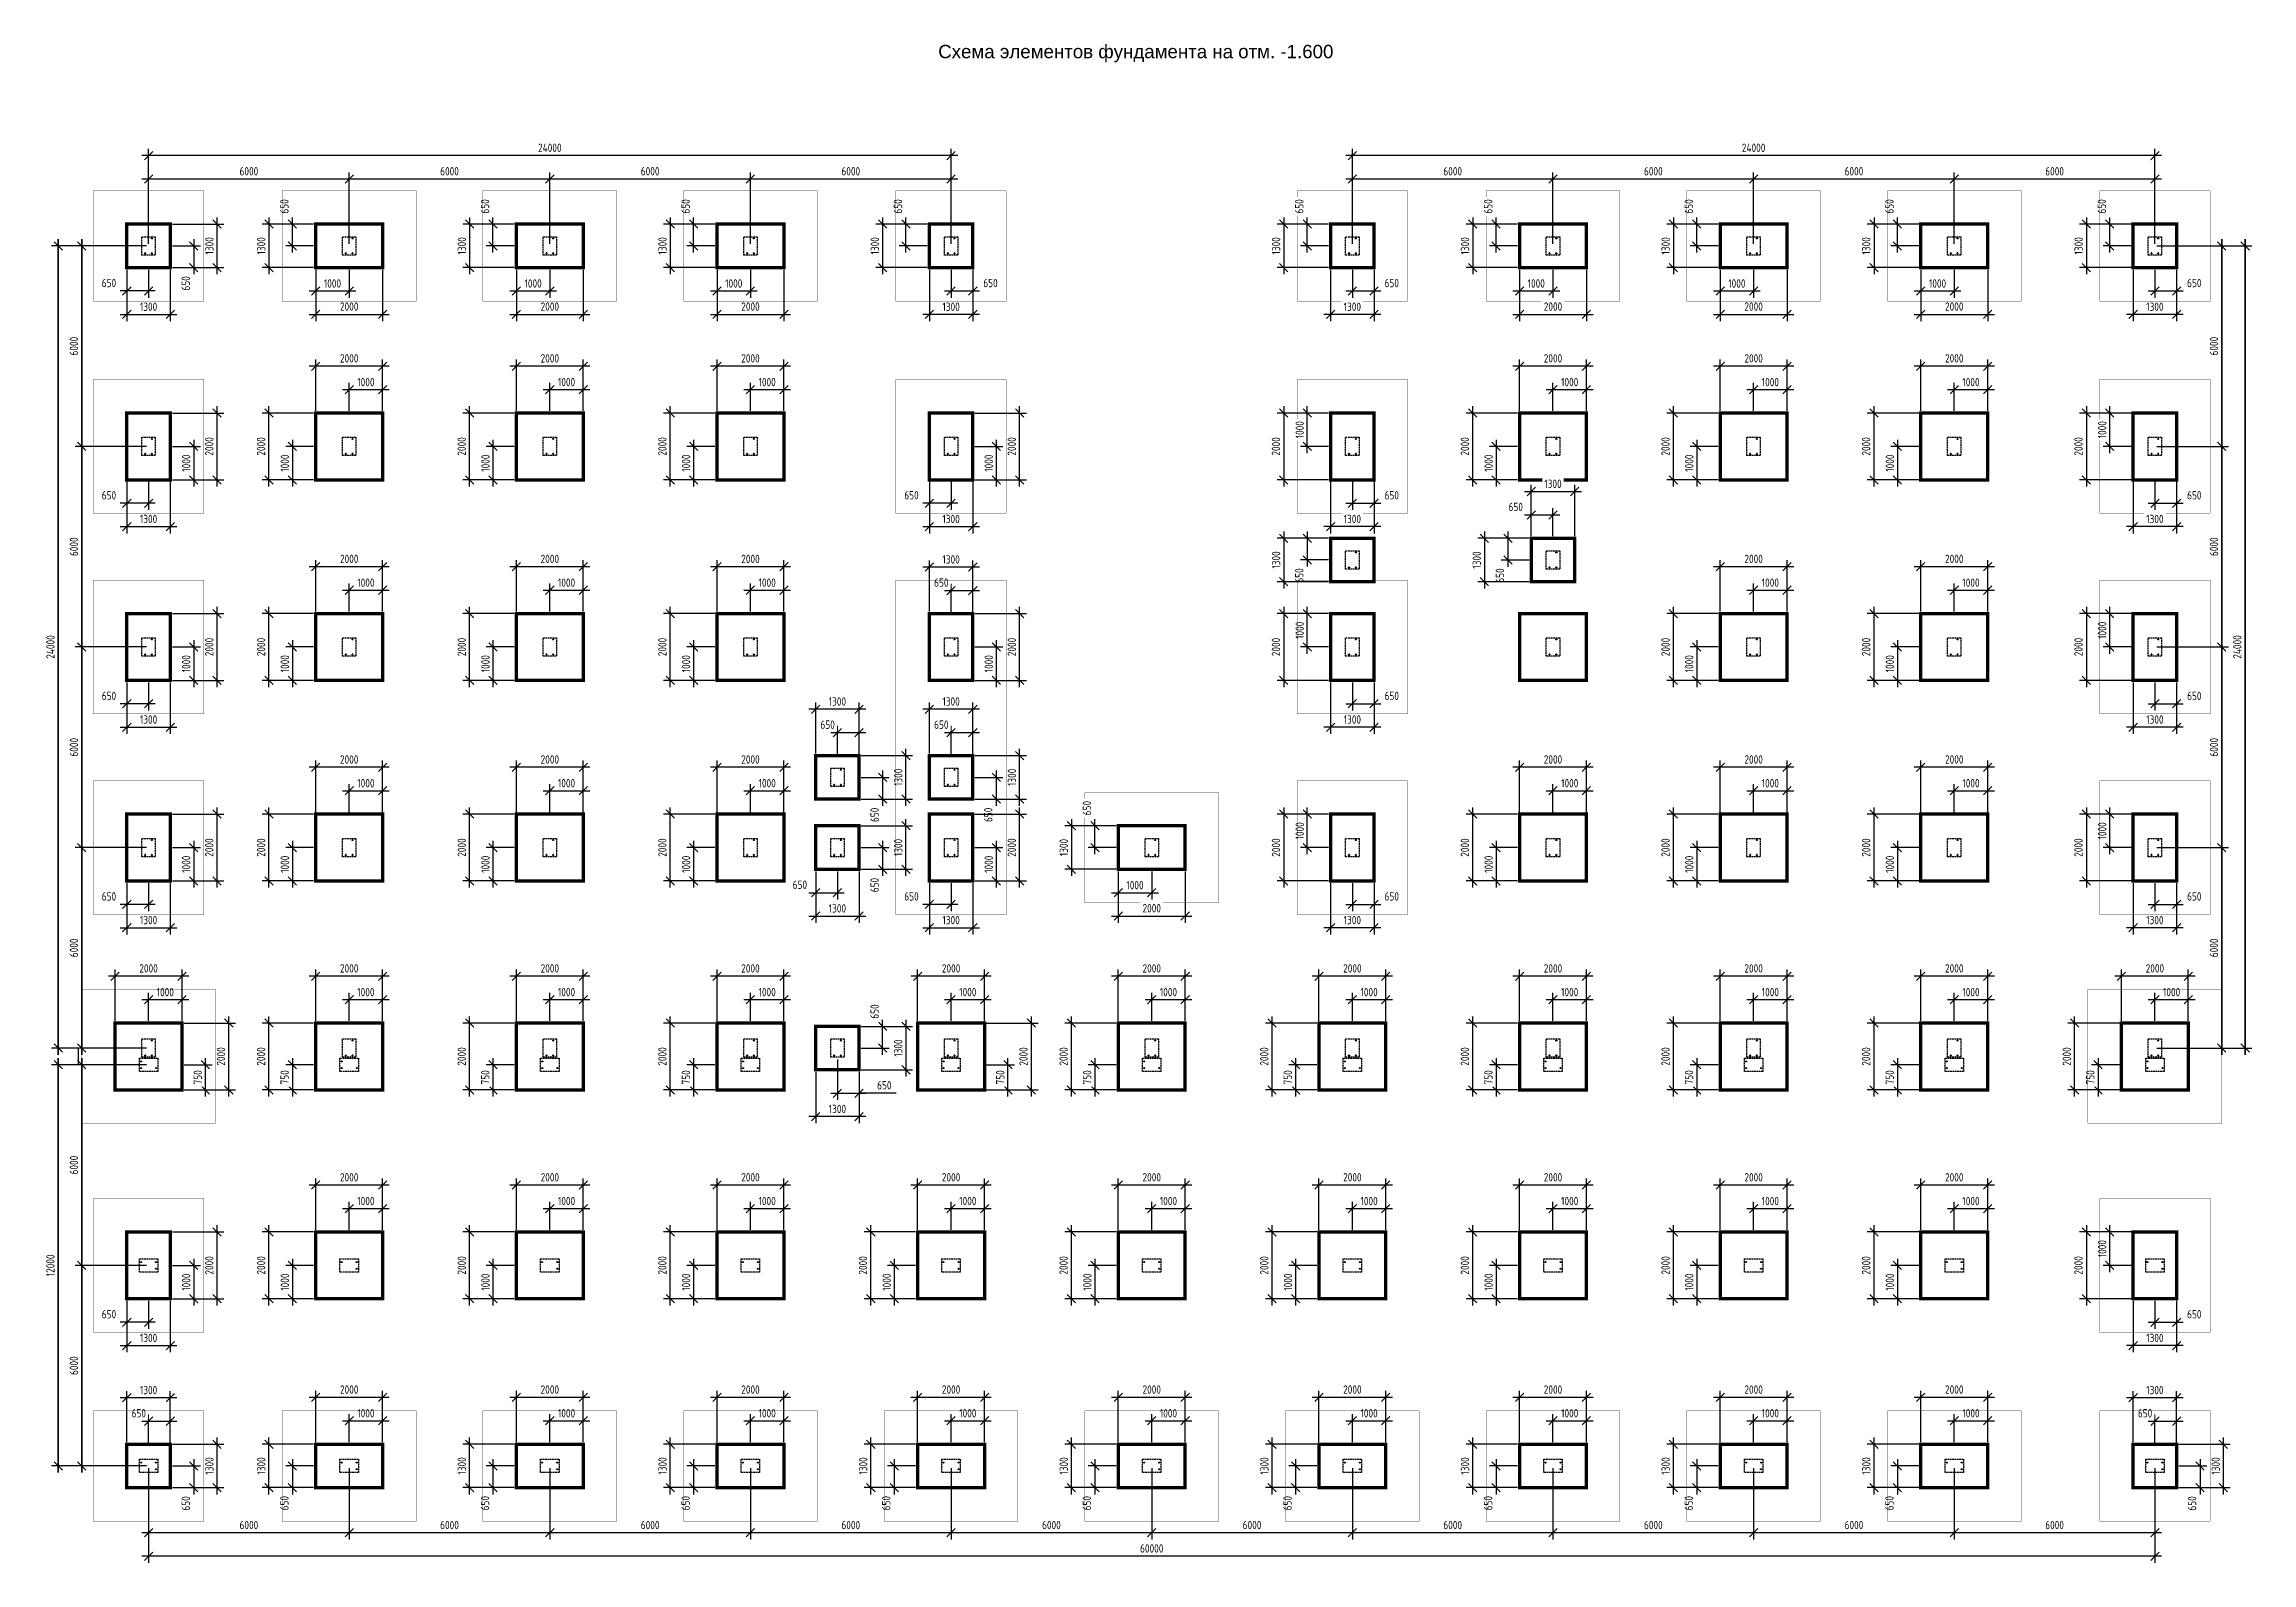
# Model space of a CAD drawing. Header units: inches. Extents: x -70075 to 28436, y 72758 to 118930.
# Drawn here: x -70075 to -4052, y 72758 to 118193 of the extents above; entities that cross this region are included whole.
import ezdxf

# ---------------------------------------------------------------- set-up
doc = ezdxf.new("R2010")
doc.units = ezdxf.units.IN
doc.header["$MEASUREMENT"] = 0
doc.linetypes.add('ГОСТ 2.303 4', pattern=[7, 5, -2, 0])
doc.linetypes.add('ГОСТ 2.303 6', pattern=[12, 8, -1.5, 1, -1.5])
doc.layers.add('Оси', color=151, linetype='Continuous', lineweight=18)
doc.styles.get("Standard").update_dxf_attribs({"font": 'arial.ttf'})
doc.styles.add('ГОСТ 2.304', font='CS_Gost2304.shx')
doc.dimstyles.new('СПДС', dxfattribs={"dimscale": 100, "dimtxt": 2.5, "dimasz": 2.5, "dimexe": 2, "dimexo": 0.625, "dimgap": 1, "dimtad": 1, "dimdec": 0, "dimtxsty": 'ГОСТ 2.304', "dimblk": 'OBLIQUE', "dimblk1": 'OBLIQUE', "dimblk2": 'OBLIQUE', "dimcen": 2.5, "dimdle": 2, "dimadec": 0, "dimazin": 2, "dimtfac": 0.75, "dimtdec": 4, "dimtmove": 1, "dimatfit": 3, "dimfxl": 1, "dimtfill": 1, "dimtolj": 1, "dimarcsym": 1})

msp = doc.modelspace()

# ---------------------------------------------------------------- texts
at = {"linetype": 'Continuous', "ltscale": 100}
msp.add_text('Схема элементов фундамента на отм. -1.600', height=400.05, dxfattribs=at).set_placement((-43337.9, 117772))

# ---------------------------------------------------------------- blocks, each defined once
blk = doc.blocks.new('_Oblique')
at = {"color": 0, "linetype": 'ByBlock', "lineweight": -2}
blk.add_line((-0.5, -0.5), (0.5, 0.5), dxfattribs=at)
blk = doc.blocks.new('*D879')
at = {"color": 0, "lineweight": -2, "transparency": 16777216}
for p, q in [((-69652, 87958), (-69652, 112358)), ((-67015, 112158), (-69852, 112158)), ((-67015, 88158), (-69852, 88158))]:
    blk.add_line(p, q, dxfattribs=at)
at = {"layer": 'Defpoints', "color": 0, "transparency": 16777216}
for p in [(-69652, 112158), (-66952, 112158), (-66952, 88158)]:
    blk.add_point(p, dxfattribs=at)
at = {"color": 0, "lineweight": -2, "transparency": 16777216, "xscale": 250, "yscale": 250, "zscale": 250}
for p, rotation in [((-69652, 112158), 90), ((-69652, 88158), 270)]:
    blk.add_blockref('_Oblique', p, dxfattribs=dict(at, rotation=rotation))
at = {"color": 0, "lineweight": 25, "transparency": 16777216, "insert": (-69887, 100158), "char_height": 250, "attachment_point": 5, "rotation": 90, "style": 'ГОСТ 2.304', "bg_fill": 3, "box_fill_scale": 1.25, "bg_fill_color": 256, "bg_fill_true_color": 13158600, "bg_fill_transparency": 0}
blk.add_mtext('\\A1;24000', dxfattribs=at)
blk = doc.blocks.new('*D880')
at = {"color": 0, "lineweight": -2, "transparency": 16777216}
for p, q in [((-68952, 105958), (-68952, 112358)), ((-67015, 112158), (-69152, 112158)), ((-67015, 106158), (-69152, 106158))]:
    blk.add_line(p, q, dxfattribs=at)
at = {"layer": 'Defpoints', "color": 0, "transparency": 16777216}
for p in [(-68952, 112158), (-66952, 112158), (-66952, 106158)]:
    blk.add_point(p, dxfattribs=at)
at = {"color": 0, "lineweight": -2, "transparency": 16777216, "xscale": 250, "yscale": 250, "zscale": 250}
for p, rotation in [((-68952, 112158), 90), ((-68952, 106158), 270)]:
    blk.add_blockref('_Oblique', p, dxfattribs=dict(at, rotation=rotation))
at = {"color": 0, "lineweight": 25, "transparency": 16777216, "insert": (-69185, 109158), "char_height": 250, "attachment_point": 5, "rotation": 90, "style": 'ГОСТ 2.304', "bg_fill": 3, "box_fill_scale": 1.25, "bg_fill_color": 256, "bg_fill_true_color": 13158600, "bg_fill_transparency": 0}
blk.add_mtext('\\A1;6000', dxfattribs=at)
blk = doc.blocks.new('*D881')
at = {"color": 0, "lineweight": -2, "transparency": 16777216}
for p, q in [((-68952, 99958), (-68952, 106358)), ((-67015, 106158), (-69152, 106158)), ((-67015, 100158), (-69152, 100158))]:
    blk.add_line(p, q, dxfattribs=at)
at = {"layer": 'Defpoints', "color": 0, "transparency": 16777216}
for p in [(-68952, 106158), (-66952, 106158), (-66952, 100158)]:
    blk.add_point(p, dxfattribs=at)
at = {"color": 0, "lineweight": -2, "transparency": 16777216, "xscale": 250, "yscale": 250, "zscale": 250}
for p, rotation in [((-68952, 106158), 90), ((-68952, 100158), 270)]:
    blk.add_blockref('_Oblique', p, dxfattribs=dict(at, rotation=rotation))
at = {"color": 0, "lineweight": 25, "transparency": 16777216, "insert": (-69185, 103158), "char_height": 250, "attachment_point": 5, "rotation": 90, "style": 'ГОСТ 2.304', "bg_fill": 3, "box_fill_scale": 1.25, "bg_fill_color": 256, "bg_fill_true_color": 13158600, "bg_fill_transparency": 0}
blk.add_mtext('\\A1;6000', dxfattribs=at)
blk = doc.blocks.new('*D882')
at = {"color": 0, "lineweight": -2, "transparency": 16777216}
for p, q in [((-68952, 93958), (-68952, 100358)), ((-67015, 100158), (-69152, 100158)), ((-67015, 94158), (-69152, 94158))]:
    blk.add_line(p, q, dxfattribs=at)
at = {"layer": 'Defpoints', "color": 0, "transparency": 16777216}
for p in [(-68952, 100158), (-66952, 100158), (-66952, 94158)]:
    blk.add_point(p, dxfattribs=at)
at = {"color": 0, "lineweight": -2, "transparency": 16777216, "xscale": 250, "yscale": 250, "zscale": 250}
for p, rotation in [((-68952, 100158), 90), ((-68952, 94158), 270)]:
    blk.add_blockref('_Oblique', p, dxfattribs=dict(at, rotation=rotation))
at = {"color": 0, "lineweight": 25, "transparency": 16777216, "insert": (-69185, 97158), "char_height": 250, "attachment_point": 5, "rotation": 90, "style": 'ГОСТ 2.304', "bg_fill": 3, "box_fill_scale": 1.25, "bg_fill_color": 256, "bg_fill_true_color": 13158600, "bg_fill_transparency": 0}
blk.add_mtext('\\A1;6000', dxfattribs=at)
blk = doc.blocks.new('*D883')
at = {"color": 0, "lineweight": -2, "transparency": 16777216}
for p, q in [((-67015, 94158), (-69152, 94158)), ((-68952, 87958), (-68952, 94358)), ((-67015, 88158), (-69152, 88158))]:
    blk.add_line(p, q, dxfattribs=at)
at = {"layer": 'Defpoints', "color": 0, "transparency": 16777216}
for p in [(-68952, 94158), (-66952, 94158), (-66952, 88158)]:
    blk.add_point(p, dxfattribs=at)
at = {"color": 0, "lineweight": -2, "transparency": 16777216, "xscale": 250, "yscale": 250, "zscale": 250}
for p, rotation in [((-68952, 94158), 90), ((-68952, 88158), 270)]:
    blk.add_blockref('_Oblique', p, dxfattribs=dict(at, rotation=rotation))
at = {"color": 0, "lineweight": 25, "transparency": 16777216, "insert": (-69185, 91158), "char_height": 250, "attachment_point": 5, "rotation": 90, "style": 'ГОСТ 2.304', "bg_fill": 3, "box_fill_scale": 1.25, "bg_fill_color": 256, "bg_fill_true_color": 13158600, "bg_fill_transparency": 0}
blk.add_mtext('\\A1;6000', dxfattribs=at)
blk = doc.blocks.new('*D884')
at = {"color": 0, "lineweight": -2, "transparency": 16777216}
for p, q in [((-66952, 112221), (-66952, 115058)), ((-42952, 112221), (-42952, 115058)), ((-42752, 114858), (-67152, 114858))]:
    blk.add_line(p, q, dxfattribs=at)
at = {"layer": 'Defpoints', "color": 0, "transparency": 16777216}
for p in [(-66952, 114858), (-66952, 112158), (-42952, 112158)]:
    blk.add_point(p, dxfattribs=at)
at = {"color": 0, "lineweight": -2, "transparency": 16777216, "xscale": 250, "yscale": 250, "zscale": 250, "rotation": 180}
blk.add_blockref('_Oblique', (-66952, 114858), dxfattribs=at)
at = {"color": 0, "lineweight": -2, "transparency": 16777216, "xscale": 250, "yscale": 250, "zscale": 250}
blk.add_blockref('_Oblique', (-42952, 114858), dxfattribs=at)
at = {"color": 0, "lineweight": 25, "transparency": 16777216, "insert": (-54952, 115093), "char_height": 250, "attachment_point": 5, "style": 'ГОСТ 2.304', "bg_fill": 3, "box_fill_scale": 1.25, "bg_fill_color": 256, "bg_fill_true_color": 13158600, "bg_fill_transparency": 0}
blk.add_mtext('\\A1;24000', dxfattribs=at)
blk = doc.blocks.new('*D885')
at = {"color": 0, "lineweight": -2, "transparency": 16777216}
for p, q in [((-66952, 112221), (-66952, 114358)), ((-60952, 112221), (-60952, 114358)), ((-60752, 114158), (-67152, 114158))]:
    blk.add_line(p, q, dxfattribs=at)
at = {"layer": 'Defpoints', "color": 0, "transparency": 16777216}
for p in [(-66952, 114158), (-66952, 112158), (-60952, 112158)]:
    blk.add_point(p, dxfattribs=at)
at = {"color": 0, "lineweight": -2, "transparency": 16777216, "xscale": 250, "yscale": 250, "zscale": 250, "rotation": 180}
blk.add_blockref('_Oblique', (-66952, 114158), dxfattribs=at)
at = {"color": 0, "lineweight": -2, "transparency": 16777216, "xscale": 250, "yscale": 250, "zscale": 250}
blk.add_blockref('_Oblique', (-60952, 114158), dxfattribs=at)
at = {"color": 0, "lineweight": 25, "transparency": 16777216, "insert": (-63952, 114390), "char_height": 250, "attachment_point": 5, "style": 'ГОСТ 2.304', "bg_fill": 3, "box_fill_scale": 1.25, "bg_fill_color": 256, "bg_fill_true_color": 13158600, "bg_fill_transparency": 0}
blk.add_mtext('\\A1;6000', dxfattribs=at)
blk = doc.blocks.new('*D886')
at = {"color": 0, "lineweight": -2, "transparency": 16777216}
for p, q in [((-60952, 112221), (-60952, 114358)), ((-54952, 112221), (-54952, 114358)), ((-54752, 114158), (-61152, 114158))]:
    blk.add_line(p, q, dxfattribs=at)
at = {"layer": 'Defpoints', "color": 0, "transparency": 16777216}
for p in [(-60952, 114158), (-60952, 112158), (-54952, 112158)]:
    blk.add_point(p, dxfattribs=at)
at = {"color": 0, "lineweight": -2, "transparency": 16777216, "xscale": 250, "yscale": 250, "zscale": 250, "rotation": 180}
blk.add_blockref('_Oblique', (-60952, 114158), dxfattribs=at)
at = {"color": 0, "lineweight": -2, "transparency": 16777216, "xscale": 250, "yscale": 250, "zscale": 250}
blk.add_blockref('_Oblique', (-54952, 114158), dxfattribs=at)
at = {"color": 0, "lineweight": 25, "transparency": 16777216, "insert": (-57952, 114390), "char_height": 250, "attachment_point": 5, "style": 'ГОСТ 2.304', "bg_fill": 3, "box_fill_scale": 1.25, "bg_fill_color": 256, "bg_fill_true_color": 13158600, "bg_fill_transparency": 0}
blk.add_mtext('\\A1;6000', dxfattribs=at)
blk = doc.blocks.new('*D887')
at = {"color": 0, "lineweight": -2, "transparency": 16777216}
for p, q in [((-54952, 112221), (-54952, 114358)), ((-48952, 112221), (-48952, 114358)), ((-48752, 114158), (-55152, 114158))]:
    blk.add_line(p, q, dxfattribs=at)
at = {"layer": 'Defpoints', "color": 0, "transparency": 16777216}
for p in [(-54952, 114158), (-54952, 112158), (-48952, 112158)]:
    blk.add_point(p, dxfattribs=at)
at = {"color": 0, "lineweight": -2, "transparency": 16777216, "xscale": 250, "yscale": 250, "zscale": 250, "rotation": 180}
blk.add_blockref('_Oblique', (-54952, 114158), dxfattribs=at)
at = {"color": 0, "lineweight": -2, "transparency": 16777216, "xscale": 250, "yscale": 250, "zscale": 250}
blk.add_blockref('_Oblique', (-48952, 114158), dxfattribs=at)
at = {"color": 0, "lineweight": 25, "transparency": 16777216, "insert": (-51952, 114390), "char_height": 250, "attachment_point": 5, "style": 'ГОСТ 2.304', "bg_fill": 3, "box_fill_scale": 1.25, "bg_fill_color": 256, "bg_fill_true_color": 13158600, "bg_fill_transparency": 0}
blk.add_mtext('\\A1;6000', dxfattribs=at)
blk = doc.blocks.new('*D888')
at = {"color": 0, "lineweight": -2, "transparency": 16777216}
for p, q in [((-48952, 112221), (-48952, 114358)), ((-42952, 112221), (-42952, 114358)), ((-42752, 114158), (-49152, 114158))]:
    blk.add_line(p, q, dxfattribs=at)
at = {"layer": 'Defpoints', "color": 0, "transparency": 16777216}
for p in [(-48952, 114158), (-48952, 112158), (-42952, 112158)]:
    blk.add_point(p, dxfattribs=at)
at = {"color": 0, "lineweight": -2, "transparency": 16777216, "xscale": 250, "yscale": 250, "zscale": 250, "rotation": 180}
blk.add_blockref('_Oblique', (-48952, 114158), dxfattribs=at)
at = {"color": 0, "lineweight": -2, "transparency": 16777216, "xscale": 250, "yscale": 250, "zscale": 250}
blk.add_blockref('_Oblique', (-42952, 114158), dxfattribs=at)
at = {"color": 0, "lineweight": 25, "transparency": 16777216, "insert": (-45952, 114390), "char_height": 250, "attachment_point": 5, "style": 'ГОСТ 2.304', "bg_fill": 3, "box_fill_scale": 1.25, "bg_fill_color": 256, "bg_fill_true_color": 13158600, "bg_fill_transparency": 0}
blk.add_mtext('\\A1;6000', dxfattribs=at)
blk = doc.blocks.new('*D889')
at = {"color": 0, "lineweight": -2, "transparency": 16777216}
for p, q in [((-69652, 75458), (-69652, 87858)), ((-67015, 87658), (-69852, 87658)), ((-67015, 75658), (-69852, 75658))]:
    blk.add_line(p, q, dxfattribs=at)
at = {"layer": 'Defpoints', "color": 0, "transparency": 16777216}
for p in [(-69652, 87658), (-66952, 87658), (-66952, 75658)]:
    blk.add_point(p, dxfattribs=at)
at = {"color": 0, "lineweight": -2, "transparency": 16777216, "xscale": 250, "yscale": 250, "zscale": 250}
for p, rotation in [((-69652, 87658), 90), ((-69652, 75658), 270)]:
    blk.add_blockref('_Oblique', p, dxfattribs=dict(at, rotation=rotation))
at = {"color": 0, "lineweight": 25, "transparency": 16777216, "insert": (-69887, 81658), "char_height": 250, "attachment_point": 5, "rotation": 90, "style": 'ГОСТ 2.304', "bg_fill": 3, "box_fill_scale": 1.25, "bg_fill_color": 256, "bg_fill_true_color": 13158600, "bg_fill_transparency": 0}
blk.add_mtext('\\A1;12000', dxfattribs=at)
blk = doc.blocks.new('*D890')
at = {"color": 0, "lineweight": -2, "transparency": 16777216}
for p, q in [((-68952, 81458), (-68952, 87858)), ((-67015, 87658), (-69152, 87658)), ((-67015, 81658), (-69152, 81658))]:
    blk.add_line(p, q, dxfattribs=at)
at = {"layer": 'Defpoints', "color": 0, "transparency": 16777216}
for p in [(-68952, 87658), (-66952, 87658), (-66952, 81658)]:
    blk.add_point(p, dxfattribs=at)
at = {"color": 0, "lineweight": -2, "transparency": 16777216, "xscale": 250, "yscale": 250, "zscale": 250}
for p, rotation in [((-68952, 87658), 90), ((-68952, 81658), 270)]:
    blk.add_blockref('_Oblique', p, dxfattribs=dict(at, rotation=rotation))
at = {"color": 0, "lineweight": 25, "transparency": 16777216, "insert": (-69185, 84658), "char_height": 250, "attachment_point": 5, "rotation": 90, "style": 'ГОСТ 2.304', "bg_fill": 3, "box_fill_scale": 1.25, "bg_fill_color": 256, "bg_fill_true_color": 13158600, "bg_fill_transparency": 0}
blk.add_mtext('\\A1;6000', dxfattribs=at)
blk = doc.blocks.new('*D891')
at = {"color": 0, "lineweight": -2, "transparency": 16777216}
for p, q in [((-67015, 81658), (-69152, 81658)), ((-68952, 75458), (-68952, 81858)), ((-67015, 75658), (-69152, 75658))]:
    blk.add_line(p, q, dxfattribs=at)
at = {"layer": 'Defpoints', "color": 0, "transparency": 16777216}
for p in [(-68952, 81658), (-66952, 81658), (-66952, 75658)]:
    blk.add_point(p, dxfattribs=at)
at = {"color": 0, "lineweight": -2, "transparency": 16777216, "xscale": 250, "yscale": 250, "zscale": 250}
for p, rotation in [((-68952, 81658), 90), ((-68952, 75658), 270)]:
    blk.add_blockref('_Oblique', p, dxfattribs=dict(at, rotation=rotation))
at = {"color": 0, "lineweight": 25, "transparency": 16777216, "insert": (-69185, 78658), "char_height": 250, "attachment_point": 5, "rotation": 90, "style": 'ГОСТ 2.304', "bg_fill": 3, "box_fill_scale": 1.25, "bg_fill_color": 256, "bg_fill_true_color": 13158600, "bg_fill_transparency": 0}
blk.add_mtext('\\A1;6000', dxfattribs=at)
blk = doc.blocks.new('*D892')
at = {"color": 0, "lineweight": -2, "transparency": 16777216}
for p, q in [((-66952, 75596), (-66952, 72758)), ((-6952, 75596), (-6952, 72758)), ((-6752, 72958), (-67152, 72958))]:
    blk.add_line(p, q, dxfattribs=at)
at = {"layer": 'Defpoints', "color": 0, "transparency": 16777216}
for p in [(-66952, 75658), (-6952, 75658), (-66952, 72958)]:
    blk.add_point(p, dxfattribs=at)
at = {"color": 0, "lineweight": -2, "transparency": 16777216, "xscale": 250, "yscale": 250, "zscale": 250, "rotation": 180}
blk.add_blockref('_Oblique', (-66952, 72958), dxfattribs=at)
at = {"color": 0, "lineweight": -2, "transparency": 16777216, "xscale": 250, "yscale": 250, "zscale": 250}
blk.add_blockref('_Oblique', (-6952, 72958), dxfattribs=at)
at = {"color": 0, "lineweight": 25, "transparency": 16777216, "insert": (-36952, 73190), "char_height": 250, "attachment_point": 5, "style": 'ГОСТ 2.304', "bg_fill": 3, "box_fill_scale": 1.25, "bg_fill_color": 256, "bg_fill_true_color": 13158600, "bg_fill_transparency": 0}
blk.add_mtext('\\A1;60000', dxfattribs=at)
blk = doc.blocks.new('*D893')
at = {"color": 0, "lineweight": -2, "transparency": 16777216}
for p, q in [((-66952, 75596), (-66952, 73458)), ((-60952, 75596), (-60952, 73458)), ((-60752, 73658), (-67152, 73658))]:
    blk.add_line(p, q, dxfattribs=at)
at = {"layer": 'Defpoints', "color": 0, "transparency": 16777216}
for p in [(-66952, 75658), (-60952, 75658), (-66952, 73658)]:
    blk.add_point(p, dxfattribs=at)
at = {"color": 0, "lineweight": -2, "transparency": 16777216, "xscale": 250, "yscale": 250, "zscale": 250, "rotation": 180}
blk.add_blockref('_Oblique', (-66952, 73658), dxfattribs=at)
at = {"color": 0, "lineweight": -2, "transparency": 16777216, "xscale": 250, "yscale": 250, "zscale": 250}
blk.add_blockref('_Oblique', (-60952, 73658), dxfattribs=at)
at = {"color": 0, "lineweight": 25, "transparency": 16777216, "insert": (-63952, 73890), "char_height": 250, "attachment_point": 5, "style": 'ГОСТ 2.304', "bg_fill": 3, "box_fill_scale": 1.25, "bg_fill_color": 256, "bg_fill_true_color": 13158600, "bg_fill_transparency": 0}
blk.add_mtext('\\A1;6000', dxfattribs=at)
blk = doc.blocks.new('*D894')
at = {"color": 0, "lineweight": -2, "transparency": 16777216}
for p, q in [((-60952, 75596), (-60952, 73458)), ((-54952, 75596), (-54952, 73458)), ((-54752, 73658), (-61152, 73658))]:
    blk.add_line(p, q, dxfattribs=at)
at = {"layer": 'Defpoints', "color": 0, "transparency": 16777216}
for p in [(-60952, 75658), (-54952, 75658), (-60952, 73658)]:
    blk.add_point(p, dxfattribs=at)
at = {"color": 0, "lineweight": -2, "transparency": 16777216, "xscale": 250, "yscale": 250, "zscale": 250, "rotation": 180}
blk.add_blockref('_Oblique', (-60952, 73658), dxfattribs=at)
at = {"color": 0, "lineweight": -2, "transparency": 16777216, "xscale": 250, "yscale": 250, "zscale": 250}
blk.add_blockref('_Oblique', (-54952, 73658), dxfattribs=at)
at = {"color": 0, "lineweight": 25, "transparency": 16777216, "insert": (-57952, 73890), "char_height": 250, "attachment_point": 5, "style": 'ГОСТ 2.304', "bg_fill": 3, "box_fill_scale": 1.25, "bg_fill_color": 256, "bg_fill_true_color": 13158600, "bg_fill_transparency": 0}
blk.add_mtext('\\A1;6000', dxfattribs=at)
blk = doc.blocks.new('*D895')
at = {"color": 0, "lineweight": -2, "transparency": 16777216}
for p, q in [((-54952, 75596), (-54952, 73458)), ((-48952, 75596), (-48952, 73458)), ((-48752, 73658), (-55152, 73658))]:
    blk.add_line(p, q, dxfattribs=at)
at = {"layer": 'Defpoints', "color": 0, "transparency": 16777216}
for p in [(-54952, 75658), (-48952, 75658), (-54952, 73658)]:
    blk.add_point(p, dxfattribs=at)
at = {"color": 0, "lineweight": -2, "transparency": 16777216, "xscale": 250, "yscale": 250, "zscale": 250, "rotation": 180}
blk.add_blockref('_Oblique', (-54952, 73658), dxfattribs=at)
at = {"color": 0, "lineweight": -2, "transparency": 16777216, "xscale": 250, "yscale": 250, "zscale": 250}
blk.add_blockref('_Oblique', (-48952, 73658), dxfattribs=at)
at = {"color": 0, "lineweight": 25, "transparency": 16777216, "insert": (-51952, 73890), "char_height": 250, "attachment_point": 5, "style": 'ГОСТ 2.304', "bg_fill": 3, "box_fill_scale": 1.25, "bg_fill_color": 256, "bg_fill_true_color": 13158600, "bg_fill_transparency": 0}
blk.add_mtext('\\A1;6000', dxfattribs=at)
blk = doc.blocks.new('*D896')
at = {"color": 0, "lineweight": -2, "transparency": 16777216}
for p, q in [((-48952, 75596), (-48952, 73458)), ((-42952, 75596), (-42952, 73458)), ((-42752, 73658), (-49152, 73658))]:
    blk.add_line(p, q, dxfattribs=at)
at = {"layer": 'Defpoints', "color": 0, "transparency": 16777216}
for p in [(-48952, 75658), (-42952, 75658), (-48952, 73658)]:
    blk.add_point(p, dxfattribs=at)
at = {"color": 0, "lineweight": -2, "transparency": 16777216, "xscale": 250, "yscale": 250, "zscale": 250, "rotation": 180}
blk.add_blockref('_Oblique', (-48952, 73658), dxfattribs=at)
at = {"color": 0, "lineweight": -2, "transparency": 16777216, "xscale": 250, "yscale": 250, "zscale": 250}
blk.add_blockref('_Oblique', (-42952, 73658), dxfattribs=at)
at = {"color": 0, "lineweight": 25, "transparency": 16777216, "insert": (-45952, 73890), "char_height": 250, "attachment_point": 5, "style": 'ГОСТ 2.304', "bg_fill": 3, "box_fill_scale": 1.25, "bg_fill_color": 256, "bg_fill_true_color": 13158600, "bg_fill_transparency": 0}
blk.add_mtext('\\A1;6000', dxfattribs=at)
blk = doc.blocks.new('*D897')
at = {"color": 0, "lineweight": -2, "transparency": 16777216}
for p, q in [((-42952, 75596), (-42952, 73458)), ((-36952, 75596), (-36952, 73458)), ((-36752, 73658), (-43152, 73658))]:
    blk.add_line(p, q, dxfattribs=at)
at = {"layer": 'Defpoints', "color": 0, "transparency": 16777216}
for p in [(-42952, 75658), (-36952, 75658), (-42952, 73658)]:
    blk.add_point(p, dxfattribs=at)
at = {"color": 0, "lineweight": -2, "transparency": 16777216, "xscale": 250, "yscale": 250, "zscale": 250, "rotation": 180}
blk.add_blockref('_Oblique', (-42952, 73658), dxfattribs=at)
at = {"color": 0, "lineweight": -2, "transparency": 16777216, "xscale": 250, "yscale": 250, "zscale": 250}
blk.add_blockref('_Oblique', (-36952, 73658), dxfattribs=at)
at = {"color": 0, "lineweight": 25, "transparency": 16777216, "insert": (-39952, 73890), "char_height": 250, "attachment_point": 5, "style": 'ГОСТ 2.304', "bg_fill": 3, "box_fill_scale": 1.25, "bg_fill_color": 256, "bg_fill_true_color": 13158600, "bg_fill_transparency": 0}
blk.add_mtext('\\A1;6000', dxfattribs=at)
blk = doc.blocks.new('*D898')
at = {"color": 0, "lineweight": -2, "transparency": 16777216}
for p, q in [((-36952, 75596), (-36952, 73458)), ((-30952, 75596), (-30952, 73458)), ((-30752, 73658), (-37152, 73658))]:
    blk.add_line(p, q, dxfattribs=at)
at = {"layer": 'Defpoints', "color": 0, "transparency": 16777216}
for p in [(-36952, 75658), (-30952, 75658), (-36952, 73658)]:
    blk.add_point(p, dxfattribs=at)
at = {"color": 0, "lineweight": -2, "transparency": 16777216, "xscale": 250, "yscale": 250, "zscale": 250, "rotation": 180}
blk.add_blockref('_Oblique', (-36952, 73658), dxfattribs=at)
at = {"color": 0, "lineweight": -2, "transparency": 16777216, "xscale": 250, "yscale": 250, "zscale": 250}
blk.add_blockref('_Oblique', (-30952, 73658), dxfattribs=at)
at = {"color": 0, "lineweight": 25, "transparency": 16777216, "insert": (-33952, 73890), "char_height": 250, "attachment_point": 5, "style": 'ГОСТ 2.304', "bg_fill": 3, "box_fill_scale": 1.25, "bg_fill_color": 256, "bg_fill_true_color": 13158600, "bg_fill_transparency": 0}
blk.add_mtext('\\A1;6000', dxfattribs=at)
blk = doc.blocks.new('*D899')
at = {"color": 0, "lineweight": -2, "transparency": 16777216}
for p, q in [((-30952, 75596), (-30952, 73458)), ((-24952, 75596), (-24952, 73458)), ((-24752, 73658), (-31152, 73658))]:
    blk.add_line(p, q, dxfattribs=at)
at = {"layer": 'Defpoints', "color": 0, "transparency": 16777216}
for p in [(-30952, 75658), (-24952, 75658), (-30952, 73658)]:
    blk.add_point(p, dxfattribs=at)
at = {"color": 0, "lineweight": -2, "transparency": 16777216, "xscale": 250, "yscale": 250, "zscale": 250, "rotation": 180}
blk.add_blockref('_Oblique', (-30952, 73658), dxfattribs=at)
at = {"color": 0, "lineweight": -2, "transparency": 16777216, "xscale": 250, "yscale": 250, "zscale": 250}
blk.add_blockref('_Oblique', (-24952, 73658), dxfattribs=at)
at = {"color": 0, "lineweight": 25, "transparency": 16777216, "insert": (-27952, 73890), "char_height": 250, "attachment_point": 5, "style": 'ГОСТ 2.304', "bg_fill": 3, "box_fill_scale": 1.25, "bg_fill_color": 256, "bg_fill_true_color": 13158600, "bg_fill_transparency": 0}
blk.add_mtext('\\A1;6000', dxfattribs=at)
blk = doc.blocks.new('*D900')
at = {"color": 0, "lineweight": -2, "transparency": 16777216}
for p, q in [((-24952, 75596), (-24952, 73458)), ((-18952, 75596), (-18952, 73458)), ((-18752, 73658), (-25152, 73658))]:
    blk.add_line(p, q, dxfattribs=at)
at = {"layer": 'Defpoints', "color": 0, "transparency": 16777216}
for p in [(-24952, 75658), (-18952, 75658), (-24952, 73658)]:
    blk.add_point(p, dxfattribs=at)
at = {"color": 0, "lineweight": -2, "transparency": 16777216, "xscale": 250, "yscale": 250, "zscale": 250, "rotation": 180}
blk.add_blockref('_Oblique', (-24952, 73658), dxfattribs=at)
at = {"color": 0, "lineweight": -2, "transparency": 16777216, "xscale": 250, "yscale": 250, "zscale": 250}
blk.add_blockref('_Oblique', (-18952, 73658), dxfattribs=at)
at = {"color": 0, "lineweight": 25, "transparency": 16777216, "insert": (-21952, 73890), "char_height": 250, "attachment_point": 5, "style": 'ГОСТ 2.304', "bg_fill": 3, "box_fill_scale": 1.25, "bg_fill_color": 256, "bg_fill_true_color": 13158600, "bg_fill_transparency": 0}
blk.add_mtext('\\A1;6000', dxfattribs=at)
blk = doc.blocks.new('*D901')
at = {"color": 0, "lineweight": -2, "transparency": 16777216}
for p, q in [((-18952, 75596), (-18952, 73458)), ((-12952, 75596), (-12952, 73458)), ((-12752, 73658), (-19152, 73658))]:
    blk.add_line(p, q, dxfattribs=at)
at = {"layer": 'Defpoints', "color": 0, "transparency": 16777216}
for p in [(-18952, 75658), (-12952, 75658), (-18952, 73658)]:
    blk.add_point(p, dxfattribs=at)
at = {"color": 0, "lineweight": -2, "transparency": 16777216, "xscale": 250, "yscale": 250, "zscale": 250, "rotation": 180}
blk.add_blockref('_Oblique', (-18952, 73658), dxfattribs=at)
at = {"color": 0, "lineweight": -2, "transparency": 16777216, "xscale": 250, "yscale": 250, "zscale": 250}
blk.add_blockref('_Oblique', (-12952, 73658), dxfattribs=at)
at = {"color": 0, "lineweight": 25, "transparency": 16777216, "insert": (-15952, 73890), "char_height": 250, "attachment_point": 5, "style": 'ГОСТ 2.304', "bg_fill": 3, "box_fill_scale": 1.25, "bg_fill_color": 256, "bg_fill_true_color": 13158600, "bg_fill_transparency": 0}
blk.add_mtext('\\A1;6000', dxfattribs=at)
blk = doc.blocks.new('*D902')
at = {"color": 0, "lineweight": -2, "transparency": 16777216}
for p, q in [((-12952, 75596), (-12952, 73458)), ((-6952, 75596), (-6952, 73458)), ((-6752, 73658), (-13152, 73658))]:
    blk.add_line(p, q, dxfattribs=at)
at = {"layer": 'Defpoints', "color": 0, "transparency": 16777216}
for p in [(-12952, 75658), (-6952, 75658), (-12952, 73658)]:
    blk.add_point(p, dxfattribs=at)
at = {"color": 0, "lineweight": -2, "transparency": 16777216, "xscale": 250, "yscale": 250, "zscale": 250, "rotation": 180}
blk.add_blockref('_Oblique', (-12952, 73658), dxfattribs=at)
at = {"color": 0, "lineweight": -2, "transparency": 16777216, "xscale": 250, "yscale": 250, "zscale": 250}
blk.add_blockref('_Oblique', (-6952, 73658), dxfattribs=at)
at = {"color": 0, "lineweight": 25, "transparency": 16777216, "insert": (-9952, 73890), "char_height": 250, "attachment_point": 5, "style": 'ГОСТ 2.304', "bg_fill": 3, "box_fill_scale": 1.25, "bg_fill_color": 256, "bg_fill_true_color": 13158600, "bg_fill_transparency": 0}
blk.add_mtext('\\A1;6000', dxfattribs=at)
blk = doc.blocks.new('*D903')
at = {"color": 0, "lineweight": -2, "transparency": 16777216}
for p, q in [((-4252, 87958), (-4252, 112358)), ((-6890, 112158), (-4052, 112158)), ((-6890, 88158), (-4052, 88158))]:
    blk.add_line(p, q, dxfattribs=at)
at = {"layer": 'Defpoints', "color": 0, "transparency": 16777216}
for p in [(-6952, 112158), (-4252, 112158), (-6952, 88158)]:
    blk.add_point(p, dxfattribs=at)
at = {"color": 0, "lineweight": -2, "transparency": 16777216, "xscale": 250, "yscale": 250, "zscale": 250}
for p, rotation in [((-4252, 112158), 90), ((-4252, 88158), 270)]:
    blk.add_blockref('_Oblique', p, dxfattribs=dict(at, rotation=rotation))
at = {"color": 0, "lineweight": 25, "transparency": 16777216, "insert": (-4487, 100158), "char_height": 250, "attachment_point": 5, "rotation": 90, "style": 'ГОСТ 2.304', "bg_fill": 3, "box_fill_scale": 1.25, "bg_fill_color": 256, "bg_fill_true_color": 13158600, "bg_fill_transparency": 0}
blk.add_mtext('\\A1;24000', dxfattribs=at)
blk = doc.blocks.new('*D904')
at = {"color": 0, "lineweight": -2, "transparency": 16777216}
for p, q in [((-4952, 105958), (-4952, 112358)), ((-6890, 112158), (-4752, 112158)), ((-6890, 106158), (-4752, 106158))]:
    blk.add_line(p, q, dxfattribs=at)
at = {"layer": 'Defpoints', "color": 0, "transparency": 16777216}
for p in [(-6952, 112158), (-4952, 112158), (-6952, 106158)]:
    blk.add_point(p, dxfattribs=at)
at = {"color": 0, "lineweight": -2, "transparency": 16777216, "xscale": 250, "yscale": 250, "zscale": 250}
for p, rotation in [((-4952, 112158), 90), ((-4952, 106158), 270)]:
    blk.add_blockref('_Oblique', p, dxfattribs=dict(at, rotation=rotation))
at = {"color": 0, "lineweight": 25, "transparency": 16777216, "insert": (-5185, 109158), "char_height": 250, "attachment_point": 5, "rotation": 90, "style": 'ГОСТ 2.304', "bg_fill": 3, "box_fill_scale": 1.25, "bg_fill_color": 256, "bg_fill_true_color": 13158600, "bg_fill_transparency": 0}
blk.add_mtext('\\A1;6000', dxfattribs=at)
blk = doc.blocks.new('*D905')
at = {"color": 0, "lineweight": -2, "transparency": 16777216}
for p, q in [((-4952, 99958), (-4952, 106358)), ((-6890, 106158), (-4752, 106158)), ((-6890, 100158), (-4752, 100158))]:
    blk.add_line(p, q, dxfattribs=at)
at = {"layer": 'Defpoints', "color": 0, "transparency": 16777216}
for p in [(-6952, 106158), (-4952, 106158), (-6952, 100158)]:
    blk.add_point(p, dxfattribs=at)
at = {"color": 0, "lineweight": -2, "transparency": 16777216, "xscale": 250, "yscale": 250, "zscale": 250}
for p, rotation in [((-4952, 106158), 90), ((-4952, 100158), 270)]:
    blk.add_blockref('_Oblique', p, dxfattribs=dict(at, rotation=rotation))
at = {"color": 0, "lineweight": 25, "transparency": 16777216, "insert": (-5185, 103158), "char_height": 250, "attachment_point": 5, "rotation": 90, "style": 'ГОСТ 2.304', "bg_fill": 3, "box_fill_scale": 1.25, "bg_fill_color": 256, "bg_fill_true_color": 13158600, "bg_fill_transparency": 0}
blk.add_mtext('\\A1;6000', dxfattribs=at)
blk = doc.blocks.new('*D906')
at = {"color": 0, "lineweight": -2, "transparency": 16777216}
for p, q in [((-4952, 93958), (-4952, 100358)), ((-6890, 100158), (-4752, 100158)), ((-6890, 94158), (-4752, 94158))]:
    blk.add_line(p, q, dxfattribs=at)
at = {"layer": 'Defpoints', "color": 0, "transparency": 16777216}
for p in [(-6952, 100158), (-4952, 100158), (-6952, 94158)]:
    blk.add_point(p, dxfattribs=at)
at = {"color": 0, "lineweight": -2, "transparency": 16777216, "xscale": 250, "yscale": 250, "zscale": 250}
for p, rotation in [((-4952, 100158), 90), ((-4952, 94158), 270)]:
    blk.add_blockref('_Oblique', p, dxfattribs=dict(at, rotation=rotation))
at = {"color": 0, "lineweight": 25, "transparency": 16777216, "insert": (-5185, 97158), "char_height": 250, "attachment_point": 5, "rotation": 90, "style": 'ГОСТ 2.304', "bg_fill": 3, "box_fill_scale": 1.25, "bg_fill_color": 256, "bg_fill_true_color": 13158600, "bg_fill_transparency": 0}
blk.add_mtext('\\A1;6000', dxfattribs=at)
blk = doc.blocks.new('*D907')
at = {"color": 0, "lineweight": -2, "transparency": 16777216}
for p, q in [((-6890, 94158), (-4752, 94158)), ((-4952, 87958), (-4952, 94358)), ((-6890, 88158), (-4752, 88158))]:
    blk.add_line(p, q, dxfattribs=at)
at = {"layer": 'Defpoints', "color": 0, "transparency": 16777216}
for p in [(-6952, 94158), (-4952, 94158), (-6952, 88158)]:
    blk.add_point(p, dxfattribs=at)
at = {"color": 0, "lineweight": -2, "transparency": 16777216, "xscale": 250, "yscale": 250, "zscale": 250}
for p, rotation in [((-4952, 94158), 90), ((-4952, 88158), 270)]:
    blk.add_blockref('_Oblique', p, dxfattribs=dict(at, rotation=rotation))
at = {"color": 0, "lineweight": 25, "transparency": 16777216, "insert": (-5185, 91158), "char_height": 250, "attachment_point": 5, "rotation": 90, "style": 'ГОСТ 2.304', "bg_fill": 3, "box_fill_scale": 1.25, "bg_fill_color": 256, "bg_fill_true_color": 13158600, "bg_fill_transparency": 0}
blk.add_mtext('\\A1;6000', dxfattribs=at)
blk = doc.blocks.new('*D908')
at = {"color": 0, "lineweight": -2, "transparency": 16777216}
for p, q in [((-30952, 112221), (-30952, 115058)), ((-6952, 112221), (-6952, 115058)), ((-6752, 114858), (-31152, 114858))]:
    blk.add_line(p, q, dxfattribs=at)
at = {"layer": 'Defpoints', "color": 0, "transparency": 16777216}
for p in [(-30952, 114858), (-30952, 112158), (-6952, 112158)]:
    blk.add_point(p, dxfattribs=at)
at = {"color": 0, "lineweight": -2, "transparency": 16777216, "xscale": 250, "yscale": 250, "zscale": 250, "rotation": 180}
blk.add_blockref('_Oblique', (-30952, 114858), dxfattribs=at)
at = {"color": 0, "lineweight": -2, "transparency": 16777216, "xscale": 250, "yscale": 250, "zscale": 250}
blk.add_blockref('_Oblique', (-6952, 114858), dxfattribs=at)
at = {"color": 0, "lineweight": 25, "transparency": 16777216, "insert": (-18952, 115093), "char_height": 250, "attachment_point": 5, "style": 'ГОСТ 2.304', "bg_fill": 3, "box_fill_scale": 1.25, "bg_fill_color": 256, "bg_fill_true_color": 13158600, "bg_fill_transparency": 0}
blk.add_mtext('\\A1;24000', dxfattribs=at)
blk = doc.blocks.new('*D909')
at = {"color": 0, "lineweight": -2, "transparency": 16777216}
for p, q in [((-30952, 112221), (-30952, 114358)), ((-24952, 112221), (-24952, 114358)), ((-24752, 114158), (-31152, 114158))]:
    blk.add_line(p, q, dxfattribs=at)
at = {"layer": 'Defpoints', "color": 0, "transparency": 16777216}
for p in [(-30952, 114158), (-30952, 112158), (-24952, 112158)]:
    blk.add_point(p, dxfattribs=at)
at = {"color": 0, "lineweight": -2, "transparency": 16777216, "xscale": 250, "yscale": 250, "zscale": 250, "rotation": 180}
blk.add_blockref('_Oblique', (-30952, 114158), dxfattribs=at)
at = {"color": 0, "lineweight": -2, "transparency": 16777216, "xscale": 250, "yscale": 250, "zscale": 250}
blk.add_blockref('_Oblique', (-24952, 114158), dxfattribs=at)
at = {"color": 0, "lineweight": 25, "transparency": 16777216, "insert": (-27952, 114390), "char_height": 250, "attachment_point": 5, "style": 'ГОСТ 2.304', "bg_fill": 3, "box_fill_scale": 1.25, "bg_fill_color": 256, "bg_fill_true_color": 13158600, "bg_fill_transparency": 0}
blk.add_mtext('\\A1;6000', dxfattribs=at)
blk = doc.blocks.new('*D910')
at = {"color": 0, "lineweight": -2, "transparency": 16777216}
for p, q in [((-24952, 112221), (-24952, 114358)), ((-18952, 112221), (-18952, 114358)), ((-18752, 114158), (-25152, 114158))]:
    blk.add_line(p, q, dxfattribs=at)
at = {"layer": 'Defpoints', "color": 0, "transparency": 16777216}
for p in [(-24952, 114158), (-24952, 112158), (-18952, 112158)]:
    blk.add_point(p, dxfattribs=at)
at = {"color": 0, "lineweight": -2, "transparency": 16777216, "xscale": 250, "yscale": 250, "zscale": 250, "rotation": 180}
blk.add_blockref('_Oblique', (-24952, 114158), dxfattribs=at)
at = {"color": 0, "lineweight": -2, "transparency": 16777216, "xscale": 250, "yscale": 250, "zscale": 250}
blk.add_blockref('_Oblique', (-18952, 114158), dxfattribs=at)
at = {"color": 0, "lineweight": 25, "transparency": 16777216, "insert": (-21952, 114390), "char_height": 250, "attachment_point": 5, "style": 'ГОСТ 2.304', "bg_fill": 3, "box_fill_scale": 1.25, "bg_fill_color": 256, "bg_fill_true_color": 13158600, "bg_fill_transparency": 0}
blk.add_mtext('\\A1;6000', dxfattribs=at)
blk = doc.blocks.new('*D911')
at = {"color": 0, "lineweight": -2, "transparency": 16777216}
for p, q in [((-18952, 112221), (-18952, 114358)), ((-12952, 112221), (-12952, 114358)), ((-12752, 114158), (-19152, 114158))]:
    blk.add_line(p, q, dxfattribs=at)
at = {"layer": 'Defpoints', "color": 0, "transparency": 16777216}
for p in [(-18952, 114158), (-18952, 112158), (-12952, 112158)]:
    blk.add_point(p, dxfattribs=at)
at = {"color": 0, "lineweight": -2, "transparency": 16777216, "xscale": 250, "yscale": 250, "zscale": 250, "rotation": 180}
blk.add_blockref('_Oblique', (-18952, 114158), dxfattribs=at)
at = {"color": 0, "lineweight": -2, "transparency": 16777216, "xscale": 250, "yscale": 250, "zscale": 250}
blk.add_blockref('_Oblique', (-12952, 114158), dxfattribs=at)
at = {"color": 0, "lineweight": 25, "transparency": 16777216, "insert": (-15952, 114390), "char_height": 250, "attachment_point": 5, "style": 'ГОСТ 2.304', "bg_fill": 3, "box_fill_scale": 1.25, "bg_fill_color": 256, "bg_fill_true_color": 13158600, "bg_fill_transparency": 0}
blk.add_mtext('\\A1;6000', dxfattribs=at)
blk = doc.blocks.new('*D912')
at = {"color": 0, "lineweight": -2, "transparency": 16777216}
for p, q in [((-12952, 112221), (-12952, 114358)), ((-6952, 112221), (-6952, 114358)), ((-6752, 114158), (-13152, 114158))]:
    blk.add_line(p, q, dxfattribs=at)
at = {"layer": 'Defpoints', "color": 0, "transparency": 16777216}
for p in [(-12952, 114158), (-12952, 112158), (-6952, 112158)]:
    blk.add_point(p, dxfattribs=at)
at = {"color": 0, "lineweight": -2, "transparency": 16777216, "xscale": 250, "yscale": 250, "zscale": 250, "rotation": 180}
blk.add_blockref('_Oblique', (-12952, 114158), dxfattribs=at)
at = {"color": 0, "lineweight": -2, "transparency": 16777216, "xscale": 250, "yscale": 250, "zscale": 250}
blk.add_blockref('_Oblique', (-6952, 114158), dxfattribs=at)
at = {"color": 0, "lineweight": 25, "transparency": 16777216, "insert": (-9952, 114390), "char_height": 250, "attachment_point": 5, "style": 'ГОСТ 2.304', "bg_fill": 3, "box_fill_scale": 1.25, "bg_fill_color": 256, "bg_fill_true_color": 13158600, "bg_fill_transparency": 0}
blk.add_mtext('\\A1;6000', dxfattribs=at)
blk = doc.blocks.new('A$C7548783A')
at = {"linetype": 'ГОСТ 2.303 4', "ltscale": 10}
blk.add_lwpolyline([(-200, 275), (200, 275), (200, -275), (-200, -275)], close=True, dxfattribs=at)
at = {"lineweight": 30, "ltscale": 100}
for centre in [(100, 225), (-100, -225), (100, -225)]:
    blk.add_circle(centre, 15, dxfattribs=at)
at = {"layer": 'Оси', "linetype": 'ГОСТ 2.303 6', "ltscale": 10}
for p, q in [((-100, -271), (-100, -179)), ((100, -272), (100, -178))]:
    blk.add_line(p, q, dxfattribs=at)
blk = doc.blocks.new('*D913')
at = {"color": 0, "lineweight": -2, "transparency": 16777216}
for p, q in [((-69652, 112358), (-69652, 87958)), ((-67015, 112158), (-69852, 112158)), ((-67015, 88158), (-69852, 88158))]:
    blk.add_line(p, q, dxfattribs=at)
at = {"layer": 'Defpoints', "color": 0, "transparency": 16777216}
for p in [(-66952, 112158), (-69652, 88158), (-66952, 88158)]:
    blk.add_point(p, dxfattribs=at)
at = {"color": 0, "lineweight": -2, "transparency": 16777216, "xscale": 250, "yscale": 250, "zscale": 250}
for p, rotation in [((-69652, 112158), 90), ((-69652, 88158), 270)]:
    blk.add_blockref('_Oblique', p, dxfattribs=dict(at, rotation=rotation))
at = {"color": 0, "lineweight": 25, "transparency": 16777216, "insert": (-69887, 100158), "char_height": 250, "attachment_point": 5, "rotation": 90, "style": 'ГОСТ 2.304', "bg_fill": 3, "box_fill_scale": 1.25, "bg_fill_color": 256, "bg_fill_true_color": 13158600, "bg_fill_transparency": 0}
blk.add_mtext('\\A1;24000', dxfattribs=at)
blk = doc.blocks.new('*D914')
at = {"color": 0, "lineweight": -2, "transparency": 16777216}
for p, q in [((-67015, 94158), (-69152, 94158)), ((-68952, 94358), (-68952, 87958)), ((-67015, 88158), (-69152, 88158))]:
    blk.add_line(p, q, dxfattribs=at)
at = {"layer": 'Defpoints', "color": 0, "transparency": 16777216}
for p in [(-66952, 94158), (-68952, 88158), (-66952, 88158)]:
    blk.add_point(p, dxfattribs=at)
at = {"color": 0, "lineweight": -2, "transparency": 16777216, "xscale": 250, "yscale": 250, "zscale": 250}
for p, rotation in [((-68952, 94158), 90), ((-68952, 88158), 270)]:
    blk.add_blockref('_Oblique', p, dxfattribs=dict(at, rotation=rotation))
at = {"color": 0, "lineweight": 25, "transparency": 16777216, "insert": (-69185, 91158), "char_height": 250, "attachment_point": 5, "rotation": 90, "style": 'ГОСТ 2.304', "bg_fill": 3, "box_fill_scale": 1.25, "bg_fill_color": 256, "bg_fill_true_color": 13158600, "bg_fill_transparency": 0}
blk.add_mtext('\\A1;6000', dxfattribs=at)
blk = doc.blocks.new('*D915')
at = {"color": 0, "lineweight": -2, "transparency": 16777216}
for p, q in [((-68952, 100358), (-68952, 93958)), ((-67015, 100158), (-69152, 100158)), ((-67015, 94158), (-69152, 94158))]:
    blk.add_line(p, q, dxfattribs=at)
at = {"layer": 'Defpoints', "color": 0, "transparency": 16777216}
for p in [(-66952, 100158), (-68952, 94158), (-66952, 94158)]:
    blk.add_point(p, dxfattribs=at)
at = {"color": 0, "lineweight": -2, "transparency": 16777216, "xscale": 250, "yscale": 250, "zscale": 250}
for p, rotation in [((-68952, 100158), 90), ((-68952, 94158), 270)]:
    blk.add_blockref('_Oblique', p, dxfattribs=dict(at, rotation=rotation))
at = {"color": 0, "lineweight": 25, "transparency": 16777216, "insert": (-69185, 97158), "char_height": 250, "attachment_point": 5, "rotation": 90, "style": 'ГОСТ 2.304', "bg_fill": 3, "box_fill_scale": 1.25, "bg_fill_color": 256, "bg_fill_true_color": 13158600, "bg_fill_transparency": 0}
blk.add_mtext('\\A1;6000', dxfattribs=at)
blk = doc.blocks.new('*D916')
at = {"color": 0, "lineweight": -2, "transparency": 16777216}
for p, q in [((-68952, 106358), (-68952, 99958)), ((-67015, 106158), (-69152, 106158)), ((-67015, 100158), (-69152, 100158))]:
    blk.add_line(p, q, dxfattribs=at)
at = {"layer": 'Defpoints', "color": 0, "transparency": 16777216}
for p in [(-66952, 106158), (-68952, 100158), (-66952, 100158)]:
    blk.add_point(p, dxfattribs=at)
at = {"color": 0, "lineweight": -2, "transparency": 16777216, "xscale": 250, "yscale": 250, "zscale": 250}
for p, rotation in [((-68952, 106158), 90), ((-68952, 100158), 270)]:
    blk.add_blockref('_Oblique', p, dxfattribs=dict(at, rotation=rotation))
at = {"color": 0, "lineweight": 25, "transparency": 16777216, "insert": (-69185, 103158), "char_height": 250, "attachment_point": 5, "rotation": 90, "style": 'ГОСТ 2.304', "bg_fill": 3, "box_fill_scale": 1.25, "bg_fill_color": 256, "bg_fill_true_color": 13158600, "bg_fill_transparency": 0}
blk.add_mtext('\\A1;6000', dxfattribs=at)
blk = doc.blocks.new('*D917')
at = {"color": 0, "lineweight": -2, "transparency": 16777216}
for p, q in [((-68952, 112358), (-68952, 105958)), ((-67015, 112158), (-69152, 112158)), ((-67015, 106158), (-69152, 106158))]:
    blk.add_line(p, q, dxfattribs=at)
at = {"layer": 'Defpoints', "color": 0, "transparency": 16777216}
for p in [(-66952, 112158), (-68952, 106158), (-66952, 106158)]:
    blk.add_point(p, dxfattribs=at)
at = {"color": 0, "lineweight": -2, "transparency": 16777216, "xscale": 250, "yscale": 250, "zscale": 250}
for p, rotation in [((-68952, 112158), 90), ((-68952, 106158), 270)]:
    blk.add_blockref('_Oblique', p, dxfattribs=dict(at, rotation=rotation))
at = {"color": 0, "lineweight": 25, "transparency": 16777216, "insert": (-69185, 109158), "char_height": 250, "attachment_point": 5, "rotation": 90, "style": 'ГОСТ 2.304', "bg_fill": 3, "box_fill_scale": 1.25, "bg_fill_color": 256, "bg_fill_true_color": 13158600, "bg_fill_transparency": 0}
blk.add_mtext('\\A1;6000', dxfattribs=at)
blk = doc.blocks.new('*D918')
at = {"color": 0, "lineweight": -2, "transparency": 16777216}
for p, q in [((-66952, 112221), (-66952, 115058)), ((-42952, 112221), (-42952, 115058)), ((-42752, 114858), (-67152, 114858))]:
    blk.add_line(p, q, dxfattribs=at)
at = {"layer": 'Defpoints', "color": 0, "transparency": 16777216}
for p in [(-66952, 114858), (-66952, 112158), (-42952, 112158)]:
    blk.add_point(p, dxfattribs=at)
at = {"color": 0, "lineweight": -2, "transparency": 16777216, "xscale": 250, "yscale": 250, "zscale": 250, "rotation": 180}
blk.add_blockref('_Oblique', (-66952, 114858), dxfattribs=at)
at = {"color": 0, "lineweight": -2, "transparency": 16777216, "xscale": 250, "yscale": 250, "zscale": 250}
blk.add_blockref('_Oblique', (-42952, 114858), dxfattribs=at)
at = {"color": 0, "lineweight": 25, "transparency": 16777216, "insert": (-54952, 115093), "char_height": 250, "attachment_point": 5, "style": 'ГОСТ 2.304', "bg_fill": 3, "box_fill_scale": 1.25, "bg_fill_color": 256, "bg_fill_true_color": 13158600, "bg_fill_transparency": 0}
blk.add_mtext('\\A1;24000', dxfattribs=at)
blk = doc.blocks.new('*D919')
at = {"color": 0, "lineweight": -2, "transparency": 16777216}
for p, q in [((-66952, 112221), (-66952, 114358)), ((-60952, 112221), (-60952, 114358)), ((-60752, 114158), (-67152, 114158))]:
    blk.add_line(p, q, dxfattribs=at)
at = {"layer": 'Defpoints', "color": 0, "transparency": 16777216}
for p in [(-66952, 114158), (-66952, 112158), (-60952, 112158)]:
    blk.add_point(p, dxfattribs=at)
at = {"color": 0, "lineweight": -2, "transparency": 16777216, "xscale": 250, "yscale": 250, "zscale": 250, "rotation": 180}
blk.add_blockref('_Oblique', (-66952, 114158), dxfattribs=at)
at = {"color": 0, "lineweight": -2, "transparency": 16777216, "xscale": 250, "yscale": 250, "zscale": 250}
blk.add_blockref('_Oblique', (-60952, 114158), dxfattribs=at)
at = {"color": 0, "lineweight": 25, "transparency": 16777216, "insert": (-63952, 114390), "char_height": 250, "attachment_point": 5, "style": 'ГОСТ 2.304', "bg_fill": 3, "box_fill_scale": 1.25, "bg_fill_color": 256, "bg_fill_true_color": 13158600, "bg_fill_transparency": 0}
blk.add_mtext('\\A1;6000', dxfattribs=at)
blk = doc.blocks.new('*D920')
at = {"color": 0, "lineweight": -2, "transparency": 16777216}
for p, q in [((-60952, 112221), (-60952, 114358)), ((-54952, 112221), (-54952, 114358)), ((-54752, 114158), (-61152, 114158))]:
    blk.add_line(p, q, dxfattribs=at)
at = {"layer": 'Defpoints', "color": 0, "transparency": 16777216}
for p in [(-60952, 114158), (-60952, 112158), (-54952, 112158)]:
    blk.add_point(p, dxfattribs=at)
at = {"color": 0, "lineweight": -2, "transparency": 16777216, "xscale": 250, "yscale": 250, "zscale": 250, "rotation": 180}
blk.add_blockref('_Oblique', (-60952, 114158), dxfattribs=at)
at = {"color": 0, "lineweight": -2, "transparency": 16777216, "xscale": 250, "yscale": 250, "zscale": 250}
blk.add_blockref('_Oblique', (-54952, 114158), dxfattribs=at)
at = {"color": 0, "lineweight": 25, "transparency": 16777216, "insert": (-57952, 114390), "char_height": 250, "attachment_point": 5, "style": 'ГОСТ 2.304', "bg_fill": 3, "box_fill_scale": 1.25, "bg_fill_color": 256, "bg_fill_true_color": 13158600, "bg_fill_transparency": 0}
blk.add_mtext('\\A1;6000', dxfattribs=at)
blk = doc.blocks.new('*D921')
at = {"color": 0, "lineweight": -2, "transparency": 16777216}
for p, q in [((-54952, 112221), (-54952, 114358)), ((-48952, 112221), (-48952, 114358)), ((-48752, 114158), (-55152, 114158))]:
    blk.add_line(p, q, dxfattribs=at)
at = {"layer": 'Defpoints', "color": 0, "transparency": 16777216}
for p in [(-54952, 114158), (-54952, 112158), (-48952, 112158)]:
    blk.add_point(p, dxfattribs=at)
at = {"color": 0, "lineweight": -2, "transparency": 16777216, "xscale": 250, "yscale": 250, "zscale": 250, "rotation": 180}
blk.add_blockref('_Oblique', (-54952, 114158), dxfattribs=at)
at = {"color": 0, "lineweight": -2, "transparency": 16777216, "xscale": 250, "yscale": 250, "zscale": 250}
blk.add_blockref('_Oblique', (-48952, 114158), dxfattribs=at)
at = {"color": 0, "lineweight": 25, "transparency": 16777216, "insert": (-51952, 114390), "char_height": 250, "attachment_point": 5, "style": 'ГОСТ 2.304', "bg_fill": 3, "box_fill_scale": 1.25, "bg_fill_color": 256, "bg_fill_true_color": 13158600, "bg_fill_transparency": 0}
blk.add_mtext('\\A1;6000', dxfattribs=at)
blk = doc.blocks.new('*D922')
at = {"color": 0, "lineweight": -2, "transparency": 16777216}
for p, q in [((-48952, 112221), (-48952, 114358)), ((-42952, 112221), (-42952, 114358)), ((-42752, 114158), (-49152, 114158))]:
    blk.add_line(p, q, dxfattribs=at)
at = {"layer": 'Defpoints', "color": 0, "transparency": 16777216}
for p in [(-48952, 114158), (-48952, 112158), (-42952, 112158)]:
    blk.add_point(p, dxfattribs=at)
at = {"color": 0, "lineweight": -2, "transparency": 16777216, "xscale": 250, "yscale": 250, "zscale": 250, "rotation": 180}
blk.add_blockref('_Oblique', (-48952, 114158), dxfattribs=at)
at = {"color": 0, "lineweight": -2, "transparency": 16777216, "xscale": 250, "yscale": 250, "zscale": 250}
blk.add_blockref('_Oblique', (-42952, 114158), dxfattribs=at)
at = {"color": 0, "lineweight": 25, "transparency": 16777216, "insert": (-45952, 114390), "char_height": 250, "attachment_point": 5, "style": 'ГОСТ 2.304', "bg_fill": 3, "box_fill_scale": 1.25, "bg_fill_color": 256, "bg_fill_true_color": 13158600, "bg_fill_transparency": 0}
blk.add_mtext('\\A1;6000', dxfattribs=at)
blk = doc.blocks.new('*D923')
at = {"color": 0, "lineweight": -2, "transparency": 16777216}
for p, q in [((-69652, 87858), (-69652, 75458)), ((-67015, 87658), (-69852, 87658)), ((-67015, 75658), (-69852, 75658))]:
    blk.add_line(p, q, dxfattribs=at)
at = {"layer": 'Defpoints', "color": 0, "transparency": 16777216}
for p in [(-66952, 87658), (-69652, 75658), (-66952, 75658)]:
    blk.add_point(p, dxfattribs=at)
at = {"color": 0, "lineweight": -2, "transparency": 16777216, "xscale": 250, "yscale": 250, "zscale": 250}
for p, rotation in [((-69652, 87658), 90), ((-69652, 75658), 270)]:
    blk.add_blockref('_Oblique', p, dxfattribs=dict(at, rotation=rotation))
at = {"color": 0, "lineweight": 25, "transparency": 16777216, "insert": (-69887, 81658), "char_height": 250, "attachment_point": 5, "rotation": 90, "style": 'ГОСТ 2.304', "bg_fill": 3, "box_fill_scale": 1.25, "bg_fill_color": 256, "bg_fill_true_color": 13158600, "bg_fill_transparency": 0}
blk.add_mtext('\\A1;12000', dxfattribs=at)
blk = doc.blocks.new('*D924')
at = {"color": 0, "lineweight": -2, "transparency": 16777216}
for p, q in [((-67015, 81658), (-69152, 81658)), ((-68952, 81858), (-68952, 75458)), ((-67015, 75658), (-69152, 75658))]:
    blk.add_line(p, q, dxfattribs=at)
at = {"layer": 'Defpoints', "color": 0, "transparency": 16777216}
for p in [(-66952, 81658), (-68952, 75658), (-66952, 75658)]:
    blk.add_point(p, dxfattribs=at)
at = {"color": 0, "lineweight": -2, "transparency": 16777216, "xscale": 250, "yscale": 250, "zscale": 250}
for p, rotation in [((-68952, 81658), 90), ((-68952, 75658), 270)]:
    blk.add_blockref('_Oblique', p, dxfattribs=dict(at, rotation=rotation))
at = {"color": 0, "lineweight": 25, "transparency": 16777216, "insert": (-69185, 78658), "char_height": 250, "attachment_point": 5, "rotation": 90, "style": 'ГОСТ 2.304', "bg_fill": 3, "box_fill_scale": 1.25, "bg_fill_color": 256, "bg_fill_true_color": 13158600, "bg_fill_transparency": 0}
blk.add_mtext('\\A1;6000', dxfattribs=at)
blk = doc.blocks.new('*D925')
at = {"color": 0, "lineweight": -2, "transparency": 16777216}
for p, q in [((-68952, 87858), (-68952, 81458)), ((-67015, 87658), (-69152, 87658)), ((-67015, 81658), (-69152, 81658))]:
    blk.add_line(p, q, dxfattribs=at)
at = {"layer": 'Defpoints', "color": 0, "transparency": 16777216}
for p in [(-66952, 87658), (-68952, 81658), (-66952, 81658)]:
    blk.add_point(p, dxfattribs=at)
at = {"color": 0, "lineweight": -2, "transparency": 16777216, "xscale": 250, "yscale": 250, "zscale": 250}
for p, rotation in [((-68952, 87658), 90), ((-68952, 81658), 270)]:
    blk.add_blockref('_Oblique', p, dxfattribs=dict(at, rotation=rotation))
at = {"color": 0, "lineweight": 25, "transparency": 16777216, "insert": (-69185, 84658), "char_height": 250, "attachment_point": 5, "rotation": 90, "style": 'ГОСТ 2.304', "bg_fill": 3, "box_fill_scale": 1.25, "bg_fill_color": 256, "bg_fill_true_color": 13158600, "bg_fill_transparency": 0}
blk.add_mtext('\\A1;6000', dxfattribs=at)
blk = doc.blocks.new('*D926')
at = {"color": 0, "lineweight": -2, "transparency": 16777216}
for p, q in [((-66952, 75596), (-66952, 72758)), ((-6952, 75596), (-6952, 72758)), ((-6752, 72958), (-67152, 72958))]:
    blk.add_line(p, q, dxfattribs=at)
at = {"layer": 'Defpoints', "color": 0, "transparency": 16777216}
for p in [(-66952, 75658), (-6952, 75658), (-66952, 72958)]:
    blk.add_point(p, dxfattribs=at)
at = {"color": 0, "lineweight": -2, "transparency": 16777216, "xscale": 250, "yscale": 250, "zscale": 250, "rotation": 180}
blk.add_blockref('_Oblique', (-66952, 72958), dxfattribs=at)
at = {"color": 0, "lineweight": -2, "transparency": 16777216, "xscale": 250, "yscale": 250, "zscale": 250}
blk.add_blockref('_Oblique', (-6952, 72958), dxfattribs=at)
at = {"color": 0, "lineweight": 25, "transparency": 16777216, "insert": (-36952, 73190), "char_height": 250, "attachment_point": 5, "style": 'ГОСТ 2.304', "bg_fill": 3, "box_fill_scale": 1.25, "bg_fill_color": 256, "bg_fill_true_color": 13158600, "bg_fill_transparency": 0}
blk.add_mtext('\\A1;60000', dxfattribs=at)
blk = doc.blocks.new('*D927')
at = {"color": 0, "lineweight": -2, "transparency": 16777216}
for p, q in [((-66952, 75596), (-66952, 73458)), ((-60952, 75596), (-60952, 73458)), ((-60752, 73658), (-67152, 73658))]:
    blk.add_line(p, q, dxfattribs=at)
at = {"layer": 'Defpoints', "color": 0, "transparency": 16777216}
for p in [(-66952, 75658), (-60952, 75658), (-66952, 73658)]:
    blk.add_point(p, dxfattribs=at)
at = {"color": 0, "lineweight": -2, "transparency": 16777216, "xscale": 250, "yscale": 250, "zscale": 250, "rotation": 180}
blk.add_blockref('_Oblique', (-66952, 73658), dxfattribs=at)
at = {"color": 0, "lineweight": -2, "transparency": 16777216, "xscale": 250, "yscale": 250, "zscale": 250}
blk.add_blockref('_Oblique', (-60952, 73658), dxfattribs=at)
at = {"color": 0, "lineweight": 25, "transparency": 16777216, "insert": (-63952, 73890), "char_height": 250, "attachment_point": 5, "style": 'ГОСТ 2.304', "bg_fill": 3, "box_fill_scale": 1.25, "bg_fill_color": 256, "bg_fill_true_color": 13158600, "bg_fill_transparency": 0}
blk.add_mtext('\\A1;6000', dxfattribs=at)
blk = doc.blocks.new('*D928')
at = {"color": 0, "lineweight": -2, "transparency": 16777216}
for p, q in [((-60952, 75596), (-60952, 73458)), ((-54952, 75596), (-54952, 73458)), ((-54752, 73658), (-61152, 73658))]:
    blk.add_line(p, q, dxfattribs=at)
at = {"layer": 'Defpoints', "color": 0, "transparency": 16777216}
for p in [(-60952, 75658), (-54952, 75658), (-60952, 73658)]:
    blk.add_point(p, dxfattribs=at)
at = {"color": 0, "lineweight": -2, "transparency": 16777216, "xscale": 250, "yscale": 250, "zscale": 250, "rotation": 180}
blk.add_blockref('_Oblique', (-60952, 73658), dxfattribs=at)
at = {"color": 0, "lineweight": -2, "transparency": 16777216, "xscale": 250, "yscale": 250, "zscale": 250}
blk.add_blockref('_Oblique', (-54952, 73658), dxfattribs=at)
at = {"color": 0, "lineweight": 25, "transparency": 16777216, "insert": (-57952, 73890), "char_height": 250, "attachment_point": 5, "style": 'ГОСТ 2.304', "bg_fill": 3, "box_fill_scale": 1.25, "bg_fill_color": 256, "bg_fill_true_color": 13158600, "bg_fill_transparency": 0}
blk.add_mtext('\\A1;6000', dxfattribs=at)
blk = doc.blocks.new('*D929')
at = {"color": 0, "lineweight": -2, "transparency": 16777216}
for p, q in [((-54952, 75596), (-54952, 73458)), ((-48952, 75596), (-48952, 73458)), ((-48752, 73658), (-55152, 73658))]:
    blk.add_line(p, q, dxfattribs=at)
at = {"layer": 'Defpoints', "color": 0, "transparency": 16777216}
for p in [(-54952, 75658), (-48952, 75658), (-54952, 73658)]:
    blk.add_point(p, dxfattribs=at)
at = {"color": 0, "lineweight": -2, "transparency": 16777216, "xscale": 250, "yscale": 250, "zscale": 250, "rotation": 180}
blk.add_blockref('_Oblique', (-54952, 73658), dxfattribs=at)
at = {"color": 0, "lineweight": -2, "transparency": 16777216, "xscale": 250, "yscale": 250, "zscale": 250}
blk.add_blockref('_Oblique', (-48952, 73658), dxfattribs=at)
at = {"color": 0, "lineweight": 25, "transparency": 16777216, "insert": (-51952, 73890), "char_height": 250, "attachment_point": 5, "style": 'ГОСТ 2.304', "bg_fill": 3, "box_fill_scale": 1.25, "bg_fill_color": 256, "bg_fill_true_color": 13158600, "bg_fill_transparency": 0}
blk.add_mtext('\\A1;6000', dxfattribs=at)
blk = doc.blocks.new('*D930')
at = {"color": 0, "lineweight": -2, "transparency": 16777216}
for p, q in [((-48952, 75596), (-48952, 73458)), ((-42952, 75596), (-42952, 73458)), ((-42752, 73658), (-49152, 73658))]:
    blk.add_line(p, q, dxfattribs=at)
at = {"layer": 'Defpoints', "color": 0, "transparency": 16777216}
for p in [(-48952, 75658), (-42952, 75658), (-48952, 73658)]:
    blk.add_point(p, dxfattribs=at)
at = {"color": 0, "lineweight": -2, "transparency": 16777216, "xscale": 250, "yscale": 250, "zscale": 250, "rotation": 180}
blk.add_blockref('_Oblique', (-48952, 73658), dxfattribs=at)
at = {"color": 0, "lineweight": -2, "transparency": 16777216, "xscale": 250, "yscale": 250, "zscale": 250}
blk.add_blockref('_Oblique', (-42952, 73658), dxfattribs=at)
at = {"color": 0, "lineweight": 25, "transparency": 16777216, "insert": (-45952, 73890), "char_height": 250, "attachment_point": 5, "style": 'ГОСТ 2.304', "bg_fill": 3, "box_fill_scale": 1.25, "bg_fill_color": 256, "bg_fill_true_color": 13158600, "bg_fill_transparency": 0}
blk.add_mtext('\\A1;6000', dxfattribs=at)
blk = doc.blocks.new('*D931')
at = {"color": 0, "lineweight": -2, "transparency": 16777216}
for p, q in [((-42952, 75596), (-42952, 73458)), ((-36952, 75596), (-36952, 73458)), ((-36752, 73658), (-43152, 73658))]:
    blk.add_line(p, q, dxfattribs=at)
at = {"layer": 'Defpoints', "color": 0, "transparency": 16777216}
for p in [(-42952, 75658), (-36952, 75658), (-42952, 73658)]:
    blk.add_point(p, dxfattribs=at)
at = {"color": 0, "lineweight": -2, "transparency": 16777216, "xscale": 250, "yscale": 250, "zscale": 250, "rotation": 180}
blk.add_blockref('_Oblique', (-42952, 73658), dxfattribs=at)
at = {"color": 0, "lineweight": -2, "transparency": 16777216, "xscale": 250, "yscale": 250, "zscale": 250}
blk.add_blockref('_Oblique', (-36952, 73658), dxfattribs=at)
at = {"color": 0, "lineweight": 25, "transparency": 16777216, "insert": (-39952, 73890), "char_height": 250, "attachment_point": 5, "style": 'ГОСТ 2.304', "bg_fill": 3, "box_fill_scale": 1.25, "bg_fill_color": 256, "bg_fill_true_color": 13158600, "bg_fill_transparency": 0}
blk.add_mtext('\\A1;6000', dxfattribs=at)
blk = doc.blocks.new('*D932')
at = {"color": 0, "lineweight": -2, "transparency": 16777216}
for p, q in [((-36952, 75596), (-36952, 73458)), ((-30952, 75596), (-30952, 73458)), ((-30752, 73658), (-37152, 73658))]:
    blk.add_line(p, q, dxfattribs=at)
at = {"layer": 'Defpoints', "color": 0, "transparency": 16777216}
for p in [(-36952, 75658), (-30952, 75658), (-36952, 73658)]:
    blk.add_point(p, dxfattribs=at)
at = {"color": 0, "lineweight": -2, "transparency": 16777216, "xscale": 250, "yscale": 250, "zscale": 250, "rotation": 180}
blk.add_blockref('_Oblique', (-36952, 73658), dxfattribs=at)
at = {"color": 0, "lineweight": -2, "transparency": 16777216, "xscale": 250, "yscale": 250, "zscale": 250}
blk.add_blockref('_Oblique', (-30952, 73658), dxfattribs=at)
at = {"color": 0, "lineweight": 25, "transparency": 16777216, "insert": (-33952, 73890), "char_height": 250, "attachment_point": 5, "style": 'ГОСТ 2.304', "bg_fill": 3, "box_fill_scale": 1.25, "bg_fill_color": 256, "bg_fill_true_color": 13158600, "bg_fill_transparency": 0}
blk.add_mtext('\\A1;6000', dxfattribs=at)
blk = doc.blocks.new('*D933')
at = {"color": 0, "lineweight": -2, "transparency": 16777216}
for p, q in [((-30952, 75596), (-30952, 73458)), ((-24952, 75596), (-24952, 73458)), ((-24752, 73658), (-31152, 73658))]:
    blk.add_line(p, q, dxfattribs=at)
at = {"layer": 'Defpoints', "color": 0, "transparency": 16777216}
for p in [(-30952, 75658), (-24952, 75658), (-30952, 73658)]:
    blk.add_point(p, dxfattribs=at)
at = {"color": 0, "lineweight": -2, "transparency": 16777216, "xscale": 250, "yscale": 250, "zscale": 250, "rotation": 180}
blk.add_blockref('_Oblique', (-30952, 73658), dxfattribs=at)
at = {"color": 0, "lineweight": -2, "transparency": 16777216, "xscale": 250, "yscale": 250, "zscale": 250}
blk.add_blockref('_Oblique', (-24952, 73658), dxfattribs=at)
at = {"color": 0, "lineweight": 25, "transparency": 16777216, "insert": (-27952, 73890), "char_height": 250, "attachment_point": 5, "style": 'ГОСТ 2.304', "bg_fill": 3, "box_fill_scale": 1.25, "bg_fill_color": 256, "bg_fill_true_color": 13158600, "bg_fill_transparency": 0}
blk.add_mtext('\\A1;6000', dxfattribs=at)
blk = doc.blocks.new('*D934')
at = {"color": 0, "lineweight": -2, "transparency": 16777216}
for p, q in [((-24952, 75596), (-24952, 73458)), ((-18952, 75596), (-18952, 73458)), ((-18752, 73658), (-25152, 73658))]:
    blk.add_line(p, q, dxfattribs=at)
at = {"layer": 'Defpoints', "color": 0, "transparency": 16777216}
for p in [(-24952, 75658), (-18952, 75658), (-24952, 73658)]:
    blk.add_point(p, dxfattribs=at)
at = {"color": 0, "lineweight": -2, "transparency": 16777216, "xscale": 250, "yscale": 250, "zscale": 250, "rotation": 180}
blk.add_blockref('_Oblique', (-24952, 73658), dxfattribs=at)
at = {"color": 0, "lineweight": -2, "transparency": 16777216, "xscale": 250, "yscale": 250, "zscale": 250}
blk.add_blockref('_Oblique', (-18952, 73658), dxfattribs=at)
at = {"color": 0, "lineweight": 25, "transparency": 16777216, "insert": (-21952, 73890), "char_height": 250, "attachment_point": 5, "style": 'ГОСТ 2.304', "bg_fill": 3, "box_fill_scale": 1.25, "bg_fill_color": 256, "bg_fill_true_color": 13158600, "bg_fill_transparency": 0}
blk.add_mtext('\\A1;6000', dxfattribs=at)
blk = doc.blocks.new('*D935')
at = {"color": 0, "lineweight": -2, "transparency": 16777216}
for p, q in [((-18952, 75596), (-18952, 73458)), ((-12952, 75596), (-12952, 73458)), ((-12752, 73658), (-19152, 73658))]:
    blk.add_line(p, q, dxfattribs=at)
at = {"layer": 'Defpoints', "color": 0, "transparency": 16777216}
for p in [(-18952, 75658), (-12952, 75658), (-18952, 73658)]:
    blk.add_point(p, dxfattribs=at)
at = {"color": 0, "lineweight": -2, "transparency": 16777216, "xscale": 250, "yscale": 250, "zscale": 250, "rotation": 180}
blk.add_blockref('_Oblique', (-18952, 73658), dxfattribs=at)
at = {"color": 0, "lineweight": -2, "transparency": 16777216, "xscale": 250, "yscale": 250, "zscale": 250}
blk.add_blockref('_Oblique', (-12952, 73658), dxfattribs=at)
at = {"color": 0, "lineweight": 25, "transparency": 16777216, "insert": (-15952, 73890), "char_height": 250, "attachment_point": 5, "style": 'ГОСТ 2.304', "bg_fill": 3, "box_fill_scale": 1.25, "bg_fill_color": 256, "bg_fill_true_color": 13158600, "bg_fill_transparency": 0}
blk.add_mtext('\\A1;6000', dxfattribs=at)
blk = doc.blocks.new('*D936')
at = {"color": 0, "lineweight": -2, "transparency": 16777216}
for p, q in [((-12952, 75596), (-12952, 73458)), ((-6952, 75596), (-6952, 73458)), ((-6752, 73658), (-13152, 73658))]:
    blk.add_line(p, q, dxfattribs=at)
at = {"layer": 'Defpoints', "color": 0, "transparency": 16777216}
for p in [(-12952, 75658), (-6952, 75658), (-12952, 73658)]:
    blk.add_point(p, dxfattribs=at)
at = {"color": 0, "lineweight": -2, "transparency": 16777216, "xscale": 250, "yscale": 250, "zscale": 250, "rotation": 180}
blk.add_blockref('_Oblique', (-12952, 73658), dxfattribs=at)
at = {"color": 0, "lineweight": -2, "transparency": 16777216, "xscale": 250, "yscale": 250, "zscale": 250}
blk.add_blockref('_Oblique', (-6952, 73658), dxfattribs=at)
at = {"color": 0, "lineweight": 25, "transparency": 16777216, "insert": (-9952, 73890), "char_height": 250, "attachment_point": 5, "style": 'ГОСТ 2.304', "bg_fill": 3, "box_fill_scale": 1.25, "bg_fill_color": 256, "bg_fill_true_color": 13158600, "bg_fill_transparency": 0}
blk.add_mtext('\\A1;6000', dxfattribs=at)
blk = doc.blocks.new('*D937')
at = {"color": 0, "lineweight": -2, "transparency": 16777216}
for p, q in [((-4252, 112358), (-4252, 87958)), ((-6890, 112158), (-4052, 112158)), ((-6890, 88158), (-4052, 88158))]:
    blk.add_line(p, q, dxfattribs=at)
at = {"layer": 'Defpoints', "color": 0, "transparency": 16777216}
for p in [(-6952, 112158), (-6952, 88158), (-4252, 88158)]:
    blk.add_point(p, dxfattribs=at)
at = {"color": 0, "lineweight": -2, "transparency": 16777216, "xscale": 250, "yscale": 250, "zscale": 250}
for p, rotation in [((-4252, 112158), 90), ((-4252, 88158), 270)]:
    blk.add_blockref('_Oblique', p, dxfattribs=dict(at, rotation=rotation))
at = {"color": 0, "lineweight": 25, "transparency": 16777216, "insert": (-4487, 100158), "char_height": 250, "attachment_point": 5, "rotation": 90, "style": 'ГОСТ 2.304', "bg_fill": 3, "box_fill_scale": 1.25, "bg_fill_color": 256, "bg_fill_true_color": 13158600, "bg_fill_transparency": 0}
blk.add_mtext('\\A1;24000', dxfattribs=at)
blk = doc.blocks.new('*D938')
at = {"color": 0, "lineweight": -2, "transparency": 16777216}
for p, q in [((-6890, 94158), (-4752, 94158)), ((-4952, 94358), (-4952, 87958)), ((-6890, 88158), (-4752, 88158))]:
    blk.add_line(p, q, dxfattribs=at)
at = {"layer": 'Defpoints', "color": 0, "transparency": 16777216}
for p in [(-6952, 94158), (-6952, 88158), (-4952, 88158)]:
    blk.add_point(p, dxfattribs=at)
at = {"color": 0, "lineweight": -2, "transparency": 16777216, "xscale": 250, "yscale": 250, "zscale": 250}
for p, rotation in [((-4952, 94158), 90), ((-4952, 88158), 270)]:
    blk.add_blockref('_Oblique', p, dxfattribs=dict(at, rotation=rotation))
at = {"color": 0, "lineweight": 25, "transparency": 16777216, "insert": (-5185, 91158), "char_height": 250, "attachment_point": 5, "rotation": 90, "style": 'ГОСТ 2.304', "bg_fill": 3, "box_fill_scale": 1.25, "bg_fill_color": 256, "bg_fill_true_color": 13158600, "bg_fill_transparency": 0}
blk.add_mtext('\\A1;6000', dxfattribs=at)
blk = doc.blocks.new('*D939')
at = {"color": 0, "lineweight": -2, "transparency": 16777216}
for p, q in [((-4952, 100358), (-4952, 93958)), ((-6890, 100158), (-4752, 100158)), ((-6890, 94158), (-4752, 94158))]:
    blk.add_line(p, q, dxfattribs=at)
at = {"layer": 'Defpoints', "color": 0, "transparency": 16777216}
for p in [(-6952, 100158), (-6952, 94158), (-4952, 94158)]:
    blk.add_point(p, dxfattribs=at)
at = {"color": 0, "lineweight": -2, "transparency": 16777216, "xscale": 250, "yscale": 250, "zscale": 250}
for p, rotation in [((-4952, 100158), 90), ((-4952, 94158), 270)]:
    blk.add_blockref('_Oblique', p, dxfattribs=dict(at, rotation=rotation))
at = {"color": 0, "lineweight": 25, "transparency": 16777216, "insert": (-5185, 97158), "char_height": 250, "attachment_point": 5, "rotation": 90, "style": 'ГОСТ 2.304', "bg_fill": 3, "box_fill_scale": 1.25, "bg_fill_color": 256, "bg_fill_true_color": 13158600, "bg_fill_transparency": 0}
blk.add_mtext('\\A1;6000', dxfattribs=at)
blk = doc.blocks.new('*D940')
at = {"color": 0, "lineweight": -2, "transparency": 16777216}
for p, q in [((-4952, 106358), (-4952, 99958)), ((-6890, 106158), (-4752, 106158)), ((-6890, 100158), (-4752, 100158))]:
    blk.add_line(p, q, dxfattribs=at)
at = {"layer": 'Defpoints', "color": 0, "transparency": 16777216}
for p in [(-6952, 106158), (-6952, 100158), (-4952, 100158)]:
    blk.add_point(p, dxfattribs=at)
at = {"color": 0, "lineweight": -2, "transparency": 16777216, "xscale": 250, "yscale": 250, "zscale": 250}
for p, rotation in [((-4952, 106158), 90), ((-4952, 100158), 270)]:
    blk.add_blockref('_Oblique', p, dxfattribs=dict(at, rotation=rotation))
at = {"color": 0, "lineweight": 25, "transparency": 16777216, "insert": (-5185, 103158), "char_height": 250, "attachment_point": 5, "rotation": 90, "style": 'ГОСТ 2.304', "bg_fill": 3, "box_fill_scale": 1.25, "bg_fill_color": 256, "bg_fill_true_color": 13158600, "bg_fill_transparency": 0}
blk.add_mtext('\\A1;6000', dxfattribs=at)
blk = doc.blocks.new('*D941')
at = {"color": 0, "lineweight": -2, "transparency": 16777216}
for p, q in [((-4952, 112358), (-4952, 105958)), ((-6890, 112158), (-4752, 112158)), ((-6890, 106158), (-4752, 106158))]:
    blk.add_line(p, q, dxfattribs=at)
at = {"layer": 'Defpoints', "color": 0, "transparency": 16777216}
for p in [(-6952, 112158), (-6952, 106158), (-4952, 106158)]:
    blk.add_point(p, dxfattribs=at)
at = {"color": 0, "lineweight": -2, "transparency": 16777216, "xscale": 250, "yscale": 250, "zscale": 250}
for p, rotation in [((-4952, 112158), 90), ((-4952, 106158), 270)]:
    blk.add_blockref('_Oblique', p, dxfattribs=dict(at, rotation=rotation))
at = {"color": 0, "lineweight": 25, "transparency": 16777216, "insert": (-5185, 109158), "char_height": 250, "attachment_point": 5, "rotation": 90, "style": 'ГОСТ 2.304', "bg_fill": 3, "box_fill_scale": 1.25, "bg_fill_color": 256, "bg_fill_true_color": 13158600, "bg_fill_transparency": 0}
blk.add_mtext('\\A1;6000', dxfattribs=at)
blk = doc.blocks.new('*D942')
at = {"color": 0, "lineweight": -2, "transparency": 16777216}
for p, q in [((-30952, 112221), (-30952, 115058)), ((-6952, 112221), (-6952, 115058)), ((-6752, 114858), (-31152, 114858))]:
    blk.add_line(p, q, dxfattribs=at)
at = {"layer": 'Defpoints', "color": 0, "transparency": 16777216}
for p in [(-30952, 114858), (-30952, 112158), (-6952, 112158)]:
    blk.add_point(p, dxfattribs=at)
at = {"color": 0, "lineweight": -2, "transparency": 16777216, "xscale": 250, "yscale": 250, "zscale": 250, "rotation": 180}
blk.add_blockref('_Oblique', (-30952, 114858), dxfattribs=at)
at = {"color": 0, "lineweight": -2, "transparency": 16777216, "xscale": 250, "yscale": 250, "zscale": 250}
blk.add_blockref('_Oblique', (-6952, 114858), dxfattribs=at)
at = {"color": 0, "lineweight": 25, "transparency": 16777216, "insert": (-18952, 115093), "char_height": 250, "attachment_point": 5, "style": 'ГОСТ 2.304', "bg_fill": 3, "box_fill_scale": 1.25, "bg_fill_color": 256, "bg_fill_true_color": 13158600, "bg_fill_transparency": 0}
blk.add_mtext('\\A1;24000', dxfattribs=at)
blk = doc.blocks.new('*D943')
at = {"color": 0, "lineweight": -2, "transparency": 16777216}
for p, q in [((-30952, 112221), (-30952, 114358)), ((-24952, 112221), (-24952, 114358)), ((-24752, 114158), (-31152, 114158))]:
    blk.add_line(p, q, dxfattribs=at)
at = {"layer": 'Defpoints', "color": 0, "transparency": 16777216}
for p in [(-30952, 114158), (-30952, 112158), (-24952, 112158)]:
    blk.add_point(p, dxfattribs=at)
at = {"color": 0, "lineweight": -2, "transparency": 16777216, "xscale": 250, "yscale": 250, "zscale": 250, "rotation": 180}
blk.add_blockref('_Oblique', (-30952, 114158), dxfattribs=at)
at = {"color": 0, "lineweight": -2, "transparency": 16777216, "xscale": 250, "yscale": 250, "zscale": 250}
blk.add_blockref('_Oblique', (-24952, 114158), dxfattribs=at)
at = {"color": 0, "lineweight": 25, "transparency": 16777216, "insert": (-27952, 114390), "char_height": 250, "attachment_point": 5, "style": 'ГОСТ 2.304', "bg_fill": 3, "box_fill_scale": 1.25, "bg_fill_color": 256, "bg_fill_true_color": 13158600, "bg_fill_transparency": 0}
blk.add_mtext('\\A1;6000', dxfattribs=at)
blk = doc.blocks.new('*D944')
at = {"color": 0, "lineweight": -2, "transparency": 16777216}
for p, q in [((-24952, 112221), (-24952, 114358)), ((-18952, 112221), (-18952, 114358)), ((-18752, 114158), (-25152, 114158))]:
    blk.add_line(p, q, dxfattribs=at)
at = {"layer": 'Defpoints', "color": 0, "transparency": 16777216}
for p in [(-24952, 114158), (-24952, 112158), (-18952, 112158)]:
    blk.add_point(p, dxfattribs=at)
at = {"color": 0, "lineweight": -2, "transparency": 16777216, "xscale": 250, "yscale": 250, "zscale": 250, "rotation": 180}
blk.add_blockref('_Oblique', (-24952, 114158), dxfattribs=at)
at = {"color": 0, "lineweight": -2, "transparency": 16777216, "xscale": 250, "yscale": 250, "zscale": 250}
blk.add_blockref('_Oblique', (-18952, 114158), dxfattribs=at)
at = {"color": 0, "lineweight": 25, "transparency": 16777216, "insert": (-21952, 114390), "char_height": 250, "attachment_point": 5, "style": 'ГОСТ 2.304', "bg_fill": 3, "box_fill_scale": 1.25, "bg_fill_color": 256, "bg_fill_true_color": 13158600, "bg_fill_transparency": 0}
blk.add_mtext('\\A1;6000', dxfattribs=at)
blk = doc.blocks.new('*D945')
at = {"color": 0, "lineweight": -2, "transparency": 16777216}
for p, q in [((-18952, 112221), (-18952, 114358)), ((-12952, 112221), (-12952, 114358)), ((-12752, 114158), (-19152, 114158))]:
    blk.add_line(p, q, dxfattribs=at)
at = {"layer": 'Defpoints', "color": 0, "transparency": 16777216}
for p in [(-18952, 114158), (-18952, 112158), (-12952, 112158)]:
    blk.add_point(p, dxfattribs=at)
at = {"color": 0, "lineweight": -2, "transparency": 16777216, "xscale": 250, "yscale": 250, "zscale": 250, "rotation": 180}
blk.add_blockref('_Oblique', (-18952, 114158), dxfattribs=at)
at = {"color": 0, "lineweight": -2, "transparency": 16777216, "xscale": 250, "yscale": 250, "zscale": 250}
blk.add_blockref('_Oblique', (-12952, 114158), dxfattribs=at)
at = {"color": 0, "lineweight": 25, "transparency": 16777216, "insert": (-15952, 114390), "char_height": 250, "attachment_point": 5, "style": 'ГОСТ 2.304', "bg_fill": 3, "box_fill_scale": 1.25, "bg_fill_color": 256, "bg_fill_true_color": 13158600, "bg_fill_transparency": 0}
blk.add_mtext('\\A1;6000', dxfattribs=at)
blk = doc.blocks.new('*D946')
at = {"color": 0, "lineweight": -2, "transparency": 16777216}
for p, q in [((-12952, 112221), (-12952, 114358)), ((-6952, 112221), (-6952, 114358)), ((-6752, 114158), (-13152, 114158))]:
    blk.add_line(p, q, dxfattribs=at)
at = {"layer": 'Defpoints', "color": 0, "transparency": 16777216}
for p in [(-12952, 114158), (-12952, 112158), (-6952, 112158)]:
    blk.add_point(p, dxfattribs=at)
at = {"color": 0, "lineweight": -2, "transparency": 16777216, "xscale": 250, "yscale": 250, "zscale": 250, "rotation": 180}
blk.add_blockref('_Oblique', (-12952, 114158), dxfattribs=at)
at = {"color": 0, "lineweight": -2, "transparency": 16777216, "xscale": 250, "yscale": 250, "zscale": 250}
blk.add_blockref('_Oblique', (-6952, 114158), dxfattribs=at)
at = {"color": 0, "lineweight": 25, "transparency": 16777216, "insert": (-9952, 114390), "char_height": 250, "attachment_point": 5, "style": 'ГОСТ 2.304', "bg_fill": 3, "box_fill_scale": 1.25, "bg_fill_color": 256, "bg_fill_true_color": 13158600, "bg_fill_transparency": 0}
blk.add_mtext('\\A1;6000', dxfattribs=at)
blk = doc.blocks.new('*D947')
at = {"color": 0, "lineweight": -2, "transparency": 16777216}
for p, q in [((-61152, 77008), (-59752, 77008)), ((-60952, 76371), (-60952, 77208)), ((-59952, 76371), (-59952, 77208))]:
    blk.add_line(p, q, dxfattribs=at)
at = {"layer": 'Defpoints', "color": 0, "transparency": 16777216}
for p in [(-60952, 76308), (-59952, 76308)]:
    blk.add_point(p, dxfattribs=at)
at = {"color": 0, "lineweight": -2, "transparency": 16777216, "xscale": 250, "yscale": 250, "zscale": 250, "rotation": 180}
blk.add_blockref('_Oblique', (-60952, 77008), dxfattribs=at)
at = {"color": 0, "lineweight": -2, "transparency": 16777216, "xscale": 250, "yscale": 250, "zscale": 250}
blk.add_blockref('_Oblique', (-59952, 77008), dxfattribs=at)
at = {"color": 0, "transparency": 16777216, "insert": (-60452, 77233), "char_height": 250, "attachment_point": 5, "style": 'ГОСТ 2.304', "bg_fill": 3, "box_fill_scale": 1.25, "bg_fill_color": 256, "bg_fill_true_color": 13158600, "bg_fill_transparency": 0}
blk.add_mtext('\\A1;1000', dxfattribs=at)
at = {"layer": 'Defpoints', "color": 0, "transparency": 16777216}
blk.add_point((-59952, 77008), dxfattribs=at)
blk = doc.blocks.new('*D948')
at = {"color": 0, "lineweight": -2, "transparency": 16777216}
for p, q in [((-61952, 76371), (-61952, 77908)), ((-59952, 76371), (-59952, 77908)), ((-59752, 77708), (-62152, 77708))]:
    blk.add_line(p, q, dxfattribs=at)
at = {"layer": 'Defpoints', "color": 0, "transparency": 16777216}
for p in [(-61952, 77708), (-61952, 76308), (-59952, 76308)]:
    blk.add_point(p, dxfattribs=at)
at = {"color": 0, "lineweight": -2, "transparency": 16777216, "xscale": 250, "yscale": 250, "zscale": 250, "rotation": 180}
blk.add_blockref('_Oblique', (-61952, 77708), dxfattribs=at)
at = {"color": 0, "lineweight": -2, "transparency": 16777216, "xscale": 250, "yscale": 250, "zscale": 250}
blk.add_blockref('_Oblique', (-59952, 77708), dxfattribs=at)
at = {"color": 0, "transparency": 16777216, "insert": (-60952, 77943), "char_height": 250, "attachment_point": 5, "style": 'ГОСТ 2.304', "bg_fill": 3, "box_fill_scale": 1.25, "bg_fill_color": 256, "bg_fill_true_color": 13158600, "bg_fill_transparency": 0}
blk.add_mtext('\\A1;2000', dxfattribs=at)
blk = doc.blocks.new('*D950')
at = {"color": 0, "lineweight": -2, "transparency": 16777216}
for p, q in [((-62015, 75658), (-62852, 75658)), ((-62652, 75858), (-62652, 74808)), ((-62015, 75008), (-62852, 75008))]:
    blk.add_line(p, q, dxfattribs=at)
at = {"layer": 'Defpoints', "color": 0, "transparency": 16777216}
for p in [(-61952, 75658), (-61952, 75008)]:
    blk.add_point(p, dxfattribs=at)
at = {"color": 0, "lineweight": -2, "transparency": 16777216, "xscale": 250, "yscale": 250, "zscale": 250, "rotation": 90}
blk.add_blockref('_Oblique', (-62652, 75658), dxfattribs=at)
at = {"color": 0, "transparency": 16777216, "insert": (-62890, 74544), "char_height": 250, "attachment_point": 5, "rotation": 90, "style": 'ГОСТ 2.304', "bg_fill": 3, "box_fill_scale": 1.25, "bg_fill_color": 256, "bg_fill_true_color": 13158600, "bg_fill_transparency": 0}
blk.add_mtext('\\A1;650', dxfattribs=at)
at = {"layer": 'Defpoints', "color": 0, "transparency": 16777216}
blk.add_point((-62652, 75008), dxfattribs=at)
at = {"color": 0, "lineweight": -2, "transparency": 16777216, "xscale": 250, "yscale": 250, "zscale": 250, "rotation": 270}
blk.add_blockref('_Oblique', (-62652, 75008), dxfattribs=at)
blk = doc.blocks.new('*D951')
at = {"color": 0, "lineweight": -2, "transparency": 16777216}
for p, q in [((-62015, 76308), (-63552, 76308)), ((-63352, 74808), (-63352, 76508)), ((-62015, 75008), (-63552, 75008))]:
    blk.add_line(p, q, dxfattribs=at)
at = {"layer": 'Defpoints', "color": 0, "transparency": 16777216}
for p in [(-61952, 76308), (-61952, 75008)]:
    blk.add_point(p, dxfattribs=at)
at = {"color": 0, "lineweight": -2, "transparency": 16777216, "xscale": 250, "yscale": 250, "zscale": 250}
for p, rotation in [((-63352, 76308), 90), ((-63352, 75008), 270)]:
    blk.add_blockref('_Oblique', p, dxfattribs=dict(at, rotation=rotation))
at = {"color": 0, "transparency": 16777216, "insert": (-63583, 75658), "char_height": 250, "attachment_point": 5, "rotation": 90, "style": 'ГОСТ 2.304', "bg_fill": 3, "box_fill_scale": 1.25, "bg_fill_color": 256, "bg_fill_true_color": 13158600, "bg_fill_transparency": 0}
blk.add_mtext('\\A1;1300', dxfattribs=at)
at = {"layer": 'Defpoints', "color": 0, "transparency": 16777216}
blk.add_point((-63352, 76308), dxfattribs=at)
blk = doc.blocks.new('*D956')
at = {"color": 0, "lineweight": -2, "transparency": 16777216}
for p, q in [((-55152, 77008), (-53752, 77008)), ((-54952, 76371), (-54952, 77208)), ((-53952, 76371), (-53952, 77208))]:
    blk.add_line(p, q, dxfattribs=at)
at = {"layer": 'Defpoints', "color": 0, "transparency": 16777216}
for p in [(-54952, 76308), (-53952, 76308)]:
    blk.add_point(p, dxfattribs=at)
at = {"color": 0, "lineweight": -2, "transparency": 16777216, "xscale": 250, "yscale": 250, "zscale": 250, "rotation": 180}
blk.add_blockref('_Oblique', (-54952, 77008), dxfattribs=at)
at = {"color": 0, "lineweight": -2, "transparency": 16777216, "xscale": 250, "yscale": 250, "zscale": 250}
blk.add_blockref('_Oblique', (-53952, 77008), dxfattribs=at)
at = {"color": 0, "transparency": 16777216, "insert": (-54452, 77233), "char_height": 250, "attachment_point": 5, "style": 'ГОСТ 2.304', "bg_fill": 3, "box_fill_scale": 1.25, "bg_fill_color": 256, "bg_fill_true_color": 13158600, "bg_fill_transparency": 0}
blk.add_mtext('\\A1;1000', dxfattribs=at)
at = {"layer": 'Defpoints', "color": 0, "transparency": 16777216}
blk.add_point((-53952, 77008), dxfattribs=at)
blk = doc.blocks.new('*D955')
at = {"color": 0, "lineweight": -2, "transparency": 16777216}
for p, q in [((-55952, 76371), (-55952, 77908)), ((-53952, 76371), (-53952, 77908)), ((-53752, 77708), (-56152, 77708))]:
    blk.add_line(p, q, dxfattribs=at)
at = {"layer": 'Defpoints', "color": 0, "transparency": 16777216}
for p in [(-55952, 77708), (-55952, 76308), (-53952, 76308)]:
    blk.add_point(p, dxfattribs=at)
at = {"color": 0, "lineweight": -2, "transparency": 16777216, "xscale": 250, "yscale": 250, "zscale": 250, "rotation": 180}
blk.add_blockref('_Oblique', (-55952, 77708), dxfattribs=at)
at = {"color": 0, "lineweight": -2, "transparency": 16777216, "xscale": 250, "yscale": 250, "zscale": 250}
blk.add_blockref('_Oblique', (-53952, 77708), dxfattribs=at)
at = {"color": 0, "transparency": 16777216, "insert": (-54952, 77943), "char_height": 250, "attachment_point": 5, "style": 'ГОСТ 2.304', "bg_fill": 3, "box_fill_scale": 1.25, "bg_fill_color": 256, "bg_fill_true_color": 13158600, "bg_fill_transparency": 0}
blk.add_mtext('\\A1;2000', dxfattribs=at)
blk = doc.blocks.new('*D954')
at = {"color": 0, "lineweight": -2, "transparency": 16777216}
for p, q in [((-56015, 75658), (-56852, 75658)), ((-56652, 75858), (-56652, 74808)), ((-56015, 75008), (-56852, 75008))]:
    blk.add_line(p, q, dxfattribs=at)
at = {"layer": 'Defpoints', "color": 0, "transparency": 16777216}
for p in [(-55952, 75658), (-55952, 75008)]:
    blk.add_point(p, dxfattribs=at)
at = {"color": 0, "lineweight": -2, "transparency": 16777216, "xscale": 250, "yscale": 250, "zscale": 250, "rotation": 90}
blk.add_blockref('_Oblique', (-56652, 75658), dxfattribs=at)
at = {"color": 0, "transparency": 16777216, "insert": (-56890, 74544), "char_height": 250, "attachment_point": 5, "rotation": 90, "style": 'ГОСТ 2.304', "bg_fill": 3, "box_fill_scale": 1.25, "bg_fill_color": 256, "bg_fill_true_color": 13158600, "bg_fill_transparency": 0}
blk.add_mtext('\\A1;650', dxfattribs=at)
at = {"layer": 'Defpoints', "color": 0, "transparency": 16777216}
blk.add_point((-56652, 75008), dxfattribs=at)
at = {"color": 0, "lineweight": -2, "transparency": 16777216, "xscale": 250, "yscale": 250, "zscale": 250, "rotation": 270}
blk.add_blockref('_Oblique', (-56652, 75008), dxfattribs=at)
blk = doc.blocks.new('*D953')
at = {"color": 0, "lineweight": -2, "transparency": 16777216}
for p, q in [((-56015, 76308), (-57552, 76308)), ((-57352, 74808), (-57352, 76508)), ((-56015, 75008), (-57552, 75008))]:
    blk.add_line(p, q, dxfattribs=at)
at = {"layer": 'Defpoints', "color": 0, "transparency": 16777216}
for p in [(-55952, 76308), (-55952, 75008)]:
    blk.add_point(p, dxfattribs=at)
at = {"color": 0, "lineweight": -2, "transparency": 16777216, "xscale": 250, "yscale": 250, "zscale": 250}
for p, rotation in [((-57352, 76308), 90), ((-57352, 75008), 270)]:
    blk.add_blockref('_Oblique', p, dxfattribs=dict(at, rotation=rotation))
at = {"color": 0, "transparency": 16777216, "insert": (-57583, 75658), "char_height": 250, "attachment_point": 5, "rotation": 90, "style": 'ГОСТ 2.304', "bg_fill": 3, "box_fill_scale": 1.25, "bg_fill_color": 256, "bg_fill_true_color": 13158600, "bg_fill_transparency": 0}
blk.add_mtext('\\A1;1300', dxfattribs=at)
at = {"layer": 'Defpoints', "color": 0, "transparency": 16777216}
blk.add_point((-57352, 76308), dxfattribs=at)
blk = doc.blocks.new('*D960')
at = {"color": 0, "lineweight": -2, "transparency": 16777216}
for p, q in [((-49152, 77008), (-47752, 77008)), ((-48952, 76371), (-48952, 77208)), ((-47952, 76371), (-47952, 77208))]:
    blk.add_line(p, q, dxfattribs=at)
at = {"layer": 'Defpoints', "color": 0, "transparency": 16777216}
for p in [(-48952, 76308), (-47952, 76308)]:
    blk.add_point(p, dxfattribs=at)
at = {"color": 0, "lineweight": -2, "transparency": 16777216, "xscale": 250, "yscale": 250, "zscale": 250, "rotation": 180}
blk.add_blockref('_Oblique', (-48952, 77008), dxfattribs=at)
at = {"color": 0, "lineweight": -2, "transparency": 16777216, "xscale": 250, "yscale": 250, "zscale": 250}
blk.add_blockref('_Oblique', (-47952, 77008), dxfattribs=at)
at = {"color": 0, "transparency": 16777216, "insert": (-48452, 77233), "char_height": 250, "attachment_point": 5, "style": 'ГОСТ 2.304', "bg_fill": 3, "box_fill_scale": 1.25, "bg_fill_color": 256, "bg_fill_true_color": 13158600, "bg_fill_transparency": 0}
blk.add_mtext('\\A1;1000', dxfattribs=at)
at = {"layer": 'Defpoints', "color": 0, "transparency": 16777216}
blk.add_point((-47952, 77008), dxfattribs=at)
blk = doc.blocks.new('*D959')
at = {"color": 0, "lineweight": -2, "transparency": 16777216}
for p, q in [((-49952, 76371), (-49952, 77908)), ((-47952, 76371), (-47952, 77908)), ((-47752, 77708), (-50152, 77708))]:
    blk.add_line(p, q, dxfattribs=at)
at = {"layer": 'Defpoints', "color": 0, "transparency": 16777216}
for p in [(-49952, 77708), (-49952, 76308), (-47952, 76308)]:
    blk.add_point(p, dxfattribs=at)
at = {"color": 0, "lineweight": -2, "transparency": 16777216, "xscale": 250, "yscale": 250, "zscale": 250, "rotation": 180}
blk.add_blockref('_Oblique', (-49952, 77708), dxfattribs=at)
at = {"color": 0, "lineweight": -2, "transparency": 16777216, "xscale": 250, "yscale": 250, "zscale": 250}
blk.add_blockref('_Oblique', (-47952, 77708), dxfattribs=at)
at = {"color": 0, "transparency": 16777216, "insert": (-48952, 77943), "char_height": 250, "attachment_point": 5, "style": 'ГОСТ 2.304', "bg_fill": 3, "box_fill_scale": 1.25, "bg_fill_color": 256, "bg_fill_true_color": 13158600, "bg_fill_transparency": 0}
blk.add_mtext('\\A1;2000', dxfattribs=at)
blk = doc.blocks.new('*D958')
at = {"color": 0, "lineweight": -2, "transparency": 16777216}
for p, q in [((-50015, 75658), (-50852, 75658)), ((-50652, 75858), (-50652, 74808)), ((-50015, 75008), (-50852, 75008))]:
    blk.add_line(p, q, dxfattribs=at)
at = {"layer": 'Defpoints', "color": 0, "transparency": 16777216}
for p in [(-49952, 75658), (-49952, 75008)]:
    blk.add_point(p, dxfattribs=at)
at = {"color": 0, "lineweight": -2, "transparency": 16777216, "xscale": 250, "yscale": 250, "zscale": 250, "rotation": 90}
blk.add_blockref('_Oblique', (-50652, 75658), dxfattribs=at)
at = {"color": 0, "transparency": 16777216, "insert": (-50890, 74544), "char_height": 250, "attachment_point": 5, "rotation": 90, "style": 'ГОСТ 2.304', "bg_fill": 3, "box_fill_scale": 1.25, "bg_fill_color": 256, "bg_fill_true_color": 13158600, "bg_fill_transparency": 0}
blk.add_mtext('\\A1;650', dxfattribs=at)
at = {"layer": 'Defpoints', "color": 0, "transparency": 16777216}
blk.add_point((-50652, 75008), dxfattribs=at)
at = {"color": 0, "lineweight": -2, "transparency": 16777216, "xscale": 250, "yscale": 250, "zscale": 250, "rotation": 270}
blk.add_blockref('_Oblique', (-50652, 75008), dxfattribs=at)
blk = doc.blocks.new('*D957')
at = {"color": 0, "lineweight": -2, "transparency": 16777216}
for p, q in [((-50015, 76308), (-51552, 76308)), ((-51352, 74808), (-51352, 76508)), ((-50015, 75008), (-51552, 75008))]:
    blk.add_line(p, q, dxfattribs=at)
at = {"layer": 'Defpoints', "color": 0, "transparency": 16777216}
for p in [(-49952, 76308), (-49952, 75008)]:
    blk.add_point(p, dxfattribs=at)
at = {"color": 0, "lineweight": -2, "transparency": 16777216, "xscale": 250, "yscale": 250, "zscale": 250}
for p, rotation in [((-51352, 76308), 90), ((-51352, 75008), 270)]:
    blk.add_blockref('_Oblique', p, dxfattribs=dict(at, rotation=rotation))
at = {"color": 0, "transparency": 16777216, "insert": (-51583, 75658), "char_height": 250, "attachment_point": 5, "rotation": 90, "style": 'ГОСТ 2.304', "bg_fill": 3, "box_fill_scale": 1.25, "bg_fill_color": 256, "bg_fill_true_color": 13158600, "bg_fill_transparency": 0}
blk.add_mtext('\\A1;1300', dxfattribs=at)
at = {"layer": 'Defpoints', "color": 0, "transparency": 16777216}
blk.add_point((-51352, 76308), dxfattribs=at)
blk = doc.blocks.new('*D964')
at = {"color": 0, "lineweight": -2, "transparency": 16777216}
for p, q in [((-43152, 77008), (-41752, 77008)), ((-42952, 76371), (-42952, 77208)), ((-41952, 76371), (-41952, 77208))]:
    blk.add_line(p, q, dxfattribs=at)
at = {"layer": 'Defpoints', "color": 0, "transparency": 16777216}
for p in [(-42952, 76308), (-41952, 76308)]:
    blk.add_point(p, dxfattribs=at)
at = {"color": 0, "lineweight": -2, "transparency": 16777216, "xscale": 250, "yscale": 250, "zscale": 250, "rotation": 180}
blk.add_blockref('_Oblique', (-42952, 77008), dxfattribs=at)
at = {"color": 0, "lineweight": -2, "transparency": 16777216, "xscale": 250, "yscale": 250, "zscale": 250}
blk.add_blockref('_Oblique', (-41952, 77008), dxfattribs=at)
at = {"color": 0, "transparency": 16777216, "insert": (-42452, 77233), "char_height": 250, "attachment_point": 5, "style": 'ГОСТ 2.304', "bg_fill": 3, "box_fill_scale": 1.25, "bg_fill_color": 256, "bg_fill_true_color": 13158600, "bg_fill_transparency": 0}
blk.add_mtext('\\A1;1000', dxfattribs=at)
at = {"layer": 'Defpoints', "color": 0, "transparency": 16777216}
blk.add_point((-41952, 77008), dxfattribs=at)
blk = doc.blocks.new('*D963')
at = {"color": 0, "lineweight": -2, "transparency": 16777216}
for p, q in [((-43952, 76371), (-43952, 77908)), ((-41952, 76371), (-41952, 77908)), ((-41752, 77708), (-44152, 77708))]:
    blk.add_line(p, q, dxfattribs=at)
at = {"layer": 'Defpoints', "color": 0, "transparency": 16777216}
for p in [(-43952, 77708), (-43952, 76308), (-41952, 76308)]:
    blk.add_point(p, dxfattribs=at)
at = {"color": 0, "lineweight": -2, "transparency": 16777216, "xscale": 250, "yscale": 250, "zscale": 250, "rotation": 180}
blk.add_blockref('_Oblique', (-43952, 77708), dxfattribs=at)
at = {"color": 0, "lineweight": -2, "transparency": 16777216, "xscale": 250, "yscale": 250, "zscale": 250}
blk.add_blockref('_Oblique', (-41952, 77708), dxfattribs=at)
at = {"color": 0, "transparency": 16777216, "insert": (-42952, 77943), "char_height": 250, "attachment_point": 5, "style": 'ГОСТ 2.304', "bg_fill": 3, "box_fill_scale": 1.25, "bg_fill_color": 256, "bg_fill_true_color": 13158600, "bg_fill_transparency": 0}
blk.add_mtext('\\A1;2000', dxfattribs=at)
blk = doc.blocks.new('*D962')
at = {"color": 0, "lineweight": -2, "transparency": 16777216}
for p, q in [((-44015, 75658), (-44852, 75658)), ((-44652, 75858), (-44652, 74808)), ((-44015, 75008), (-44852, 75008))]:
    blk.add_line(p, q, dxfattribs=at)
at = {"layer": 'Defpoints', "color": 0, "transparency": 16777216}
for p in [(-43952, 75658), (-43952, 75008)]:
    blk.add_point(p, dxfattribs=at)
at = {"color": 0, "lineweight": -2, "transparency": 16777216, "xscale": 250, "yscale": 250, "zscale": 250, "rotation": 90}
blk.add_blockref('_Oblique', (-44652, 75658), dxfattribs=at)
at = {"color": 0, "transparency": 16777216, "insert": (-44890, 74544), "char_height": 250, "attachment_point": 5, "rotation": 90, "style": 'ГОСТ 2.304', "bg_fill": 3, "box_fill_scale": 1.25, "bg_fill_color": 256, "bg_fill_true_color": 13158600, "bg_fill_transparency": 0}
blk.add_mtext('\\A1;650', dxfattribs=at)
at = {"layer": 'Defpoints', "color": 0, "transparency": 16777216}
blk.add_point((-44652, 75008), dxfattribs=at)
at = {"color": 0, "lineweight": -2, "transparency": 16777216, "xscale": 250, "yscale": 250, "zscale": 250, "rotation": 270}
blk.add_blockref('_Oblique', (-44652, 75008), dxfattribs=at)
blk = doc.blocks.new('*D961')
at = {"color": 0, "lineweight": -2, "transparency": 16777216}
for p, q in [((-44015, 76308), (-45552, 76308)), ((-45352, 74808), (-45352, 76508)), ((-44015, 75008), (-45552, 75008))]:
    blk.add_line(p, q, dxfattribs=at)
at = {"layer": 'Defpoints', "color": 0, "transparency": 16777216}
for p in [(-43952, 76308), (-43952, 75008)]:
    blk.add_point(p, dxfattribs=at)
at = {"color": 0, "lineweight": -2, "transparency": 16777216, "xscale": 250, "yscale": 250, "zscale": 250}
for p, rotation in [((-45352, 76308), 90), ((-45352, 75008), 270)]:
    blk.add_blockref('_Oblique', p, dxfattribs=dict(at, rotation=rotation))
at = {"color": 0, "transparency": 16777216, "insert": (-45583, 75658), "char_height": 250, "attachment_point": 5, "rotation": 90, "style": 'ГОСТ 2.304', "bg_fill": 3, "box_fill_scale": 1.25, "bg_fill_color": 256, "bg_fill_true_color": 13158600, "bg_fill_transparency": 0}
blk.add_mtext('\\A1;1300', dxfattribs=at)
at = {"layer": 'Defpoints', "color": 0, "transparency": 16777216}
blk.add_point((-45352, 76308), dxfattribs=at)
blk = doc.blocks.new('*D968')
at = {"color": 0, "lineweight": -2, "transparency": 16777216}
for p, q in [((-37152, 77008), (-35752, 77008)), ((-36952, 76371), (-36952, 77208)), ((-35952, 76371), (-35952, 77208))]:
    blk.add_line(p, q, dxfattribs=at)
at = {"layer": 'Defpoints', "color": 0, "transparency": 16777216}
for p in [(-36952, 76308), (-35952, 76308)]:
    blk.add_point(p, dxfattribs=at)
at = {"color": 0, "lineweight": -2, "transparency": 16777216, "xscale": 250, "yscale": 250, "zscale": 250, "rotation": 180}
blk.add_blockref('_Oblique', (-36952, 77008), dxfattribs=at)
at = {"color": 0, "lineweight": -2, "transparency": 16777216, "xscale": 250, "yscale": 250, "zscale": 250}
blk.add_blockref('_Oblique', (-35952, 77008), dxfattribs=at)
at = {"color": 0, "transparency": 16777216, "insert": (-36452, 77233), "char_height": 250, "attachment_point": 5, "style": 'ГОСТ 2.304', "bg_fill": 3, "box_fill_scale": 1.25, "bg_fill_color": 256, "bg_fill_true_color": 13158600, "bg_fill_transparency": 0}
blk.add_mtext('\\A1;1000', dxfattribs=at)
at = {"layer": 'Defpoints', "color": 0, "transparency": 16777216}
blk.add_point((-35952, 77008), dxfattribs=at)
blk = doc.blocks.new('*D967')
at = {"color": 0, "lineweight": -2, "transparency": 16777216}
for p, q in [((-37952, 76371), (-37952, 77908)), ((-35952, 76371), (-35952, 77908)), ((-35752, 77708), (-38152, 77708))]:
    blk.add_line(p, q, dxfattribs=at)
at = {"layer": 'Defpoints', "color": 0, "transparency": 16777216}
for p in [(-37952, 77708), (-37952, 76308), (-35952, 76308)]:
    blk.add_point(p, dxfattribs=at)
at = {"color": 0, "lineweight": -2, "transparency": 16777216, "xscale": 250, "yscale": 250, "zscale": 250, "rotation": 180}
blk.add_blockref('_Oblique', (-37952, 77708), dxfattribs=at)
at = {"color": 0, "lineweight": -2, "transparency": 16777216, "xscale": 250, "yscale": 250, "zscale": 250}
blk.add_blockref('_Oblique', (-35952, 77708), dxfattribs=at)
at = {"color": 0, "transparency": 16777216, "insert": (-36952, 77943), "char_height": 250, "attachment_point": 5, "style": 'ГОСТ 2.304', "bg_fill": 3, "box_fill_scale": 1.25, "bg_fill_color": 256, "bg_fill_true_color": 13158600, "bg_fill_transparency": 0}
blk.add_mtext('\\A1;2000', dxfattribs=at)
blk = doc.blocks.new('*D966')
at = {"color": 0, "lineweight": -2, "transparency": 16777216}
for p, q in [((-38015, 75658), (-38852, 75658)), ((-38652, 75858), (-38652, 74808)), ((-38015, 75008), (-38852, 75008))]:
    blk.add_line(p, q, dxfattribs=at)
at = {"layer": 'Defpoints', "color": 0, "transparency": 16777216}
for p in [(-37952, 75658), (-37952, 75008)]:
    blk.add_point(p, dxfattribs=at)
at = {"color": 0, "lineweight": -2, "transparency": 16777216, "xscale": 250, "yscale": 250, "zscale": 250, "rotation": 90}
blk.add_blockref('_Oblique', (-38652, 75658), dxfattribs=at)
at = {"color": 0, "transparency": 16777216, "insert": (-38890, 74544), "char_height": 250, "attachment_point": 5, "rotation": 90, "style": 'ГОСТ 2.304', "bg_fill": 3, "box_fill_scale": 1.25, "bg_fill_color": 256, "bg_fill_true_color": 13158600, "bg_fill_transparency": 0}
blk.add_mtext('\\A1;650', dxfattribs=at)
at = {"layer": 'Defpoints', "color": 0, "transparency": 16777216}
blk.add_point((-38652, 75008), dxfattribs=at)
at = {"color": 0, "lineweight": -2, "transparency": 16777216, "xscale": 250, "yscale": 250, "zscale": 250, "rotation": 270}
blk.add_blockref('_Oblique', (-38652, 75008), dxfattribs=at)
blk = doc.blocks.new('*D965')
at = {"color": 0, "lineweight": -2, "transparency": 16777216}
for p, q in [((-38015, 76308), (-39552, 76308)), ((-39352, 74808), (-39352, 76508)), ((-38015, 75008), (-39552, 75008))]:
    blk.add_line(p, q, dxfattribs=at)
at = {"layer": 'Defpoints', "color": 0, "transparency": 16777216}
for p in [(-37952, 76308), (-37952, 75008)]:
    blk.add_point(p, dxfattribs=at)
at = {"color": 0, "lineweight": -2, "transparency": 16777216, "xscale": 250, "yscale": 250, "zscale": 250}
for p, rotation in [((-39352, 76308), 90), ((-39352, 75008), 270)]:
    blk.add_blockref('_Oblique', p, dxfattribs=dict(at, rotation=rotation))
at = {"color": 0, "transparency": 16777216, "insert": (-39583, 75658), "char_height": 250, "attachment_point": 5, "rotation": 90, "style": 'ГОСТ 2.304', "bg_fill": 3, "box_fill_scale": 1.25, "bg_fill_color": 256, "bg_fill_true_color": 13158600, "bg_fill_transparency": 0}
blk.add_mtext('\\A1;1300', dxfattribs=at)
at = {"layer": 'Defpoints', "color": 0, "transparency": 16777216}
blk.add_point((-39352, 76308), dxfattribs=at)
blk = doc.blocks.new('*D972')
at = {"color": 0, "lineweight": -2, "transparency": 16777216}
for p, q in [((-31152, 77008), (-29752, 77008)), ((-30952, 76371), (-30952, 77208)), ((-29952, 76371), (-29952, 77208))]:
    blk.add_line(p, q, dxfattribs=at)
at = {"layer": 'Defpoints', "color": 0, "transparency": 16777216}
for p in [(-30952, 76308), (-29952, 76308)]:
    blk.add_point(p, dxfattribs=at)
at = {"color": 0, "lineweight": -2, "transparency": 16777216, "xscale": 250, "yscale": 250, "zscale": 250, "rotation": 180}
blk.add_blockref('_Oblique', (-30952, 77008), dxfattribs=at)
at = {"color": 0, "lineweight": -2, "transparency": 16777216, "xscale": 250, "yscale": 250, "zscale": 250}
blk.add_blockref('_Oblique', (-29952, 77008), dxfattribs=at)
at = {"color": 0, "transparency": 16777216, "insert": (-30452, 77233), "char_height": 250, "attachment_point": 5, "style": 'ГОСТ 2.304', "bg_fill": 3, "box_fill_scale": 1.25, "bg_fill_color": 256, "bg_fill_true_color": 13158600, "bg_fill_transparency": 0}
blk.add_mtext('\\A1;1000', dxfattribs=at)
at = {"layer": 'Defpoints', "color": 0, "transparency": 16777216}
blk.add_point((-29952, 77008), dxfattribs=at)
blk = doc.blocks.new('*D971')
at = {"color": 0, "lineweight": -2, "transparency": 16777216}
for p, q in [((-31952, 76371), (-31952, 77908)), ((-29952, 76371), (-29952, 77908)), ((-29752, 77708), (-32152, 77708))]:
    blk.add_line(p, q, dxfattribs=at)
at = {"layer": 'Defpoints', "color": 0, "transparency": 16777216}
for p in [(-31952, 77708), (-31952, 76308), (-29952, 76308)]:
    blk.add_point(p, dxfattribs=at)
at = {"color": 0, "lineweight": -2, "transparency": 16777216, "xscale": 250, "yscale": 250, "zscale": 250, "rotation": 180}
blk.add_blockref('_Oblique', (-31952, 77708), dxfattribs=at)
at = {"color": 0, "lineweight": -2, "transparency": 16777216, "xscale": 250, "yscale": 250, "zscale": 250}
blk.add_blockref('_Oblique', (-29952, 77708), dxfattribs=at)
at = {"color": 0, "transparency": 16777216, "insert": (-30952, 77943), "char_height": 250, "attachment_point": 5, "style": 'ГОСТ 2.304', "bg_fill": 3, "box_fill_scale": 1.25, "bg_fill_color": 256, "bg_fill_true_color": 13158600, "bg_fill_transparency": 0}
blk.add_mtext('\\A1;2000', dxfattribs=at)
blk = doc.blocks.new('*D970')
at = {"color": 0, "lineweight": -2, "transparency": 16777216}
for p, q in [((-32015, 75658), (-32852, 75658)), ((-32652, 75858), (-32652, 74808)), ((-32015, 75008), (-32852, 75008))]:
    blk.add_line(p, q, dxfattribs=at)
at = {"layer": 'Defpoints', "color": 0, "transparency": 16777216}
for p in [(-31952, 75658), (-31952, 75008)]:
    blk.add_point(p, dxfattribs=at)
at = {"color": 0, "lineweight": -2, "transparency": 16777216, "xscale": 250, "yscale": 250, "zscale": 250, "rotation": 90}
blk.add_blockref('_Oblique', (-32652, 75658), dxfattribs=at)
at = {"color": 0, "transparency": 16777216, "insert": (-32890, 74544), "char_height": 250, "attachment_point": 5, "rotation": 90, "style": 'ГОСТ 2.304', "bg_fill": 3, "box_fill_scale": 1.25, "bg_fill_color": 256, "bg_fill_true_color": 13158600, "bg_fill_transparency": 0}
blk.add_mtext('\\A1;650', dxfattribs=at)
at = {"layer": 'Defpoints', "color": 0, "transparency": 16777216}
blk.add_point((-32652, 75008), dxfattribs=at)
at = {"color": 0, "lineweight": -2, "transparency": 16777216, "xscale": 250, "yscale": 250, "zscale": 250, "rotation": 270}
blk.add_blockref('_Oblique', (-32652, 75008), dxfattribs=at)
blk = doc.blocks.new('*D969')
at = {"color": 0, "lineweight": -2, "transparency": 16777216}
for p, q in [((-32015, 76308), (-33552, 76308)), ((-33352, 74808), (-33352, 76508)), ((-32015, 75008), (-33552, 75008))]:
    blk.add_line(p, q, dxfattribs=at)
at = {"layer": 'Defpoints', "color": 0, "transparency": 16777216}
for p in [(-31952, 76308), (-31952, 75008)]:
    blk.add_point(p, dxfattribs=at)
at = {"color": 0, "lineweight": -2, "transparency": 16777216, "xscale": 250, "yscale": 250, "zscale": 250}
for p, rotation in [((-33352, 76308), 90), ((-33352, 75008), 270)]:
    blk.add_blockref('_Oblique', p, dxfattribs=dict(at, rotation=rotation))
at = {"color": 0, "transparency": 16777216, "insert": (-33583, 75658), "char_height": 250, "attachment_point": 5, "rotation": 90, "style": 'ГОСТ 2.304', "bg_fill": 3, "box_fill_scale": 1.25, "bg_fill_color": 256, "bg_fill_true_color": 13158600, "bg_fill_transparency": 0}
blk.add_mtext('\\A1;1300', dxfattribs=at)
at = {"layer": 'Defpoints', "color": 0, "transparency": 16777216}
blk.add_point((-33352, 76308), dxfattribs=at)
blk = doc.blocks.new('*D976')
at = {"color": 0, "lineweight": -2, "transparency": 16777216}
for p, q in [((-25152, 77008), (-23752, 77008)), ((-24952, 76371), (-24952, 77208)), ((-23952, 76371), (-23952, 77208))]:
    blk.add_line(p, q, dxfattribs=at)
at = {"layer": 'Defpoints', "color": 0, "transparency": 16777216}
for p in [(-24952, 76308), (-23952, 76308)]:
    blk.add_point(p, dxfattribs=at)
at = {"color": 0, "lineweight": -2, "transparency": 16777216, "xscale": 250, "yscale": 250, "zscale": 250, "rotation": 180}
blk.add_blockref('_Oblique', (-24952, 77008), dxfattribs=at)
at = {"color": 0, "lineweight": -2, "transparency": 16777216, "xscale": 250, "yscale": 250, "zscale": 250}
blk.add_blockref('_Oblique', (-23952, 77008), dxfattribs=at)
at = {"color": 0, "transparency": 16777216, "insert": (-24452, 77233), "char_height": 250, "attachment_point": 5, "style": 'ГОСТ 2.304', "bg_fill": 3, "box_fill_scale": 1.25, "bg_fill_color": 256, "bg_fill_true_color": 13158600, "bg_fill_transparency": 0}
blk.add_mtext('\\A1;1000', dxfattribs=at)
at = {"layer": 'Defpoints', "color": 0, "transparency": 16777216}
blk.add_point((-23952, 77008), dxfattribs=at)
blk = doc.blocks.new('*D975')
at = {"color": 0, "lineweight": -2, "transparency": 16777216}
for p, q in [((-25952, 76371), (-25952, 77908)), ((-23952, 76371), (-23952, 77908)), ((-23752, 77708), (-26152, 77708))]:
    blk.add_line(p, q, dxfattribs=at)
at = {"layer": 'Defpoints', "color": 0, "transparency": 16777216}
for p in [(-25952, 77708), (-25952, 76308), (-23952, 76308)]:
    blk.add_point(p, dxfattribs=at)
at = {"color": 0, "lineweight": -2, "transparency": 16777216, "xscale": 250, "yscale": 250, "zscale": 250, "rotation": 180}
blk.add_blockref('_Oblique', (-25952, 77708), dxfattribs=at)
at = {"color": 0, "lineweight": -2, "transparency": 16777216, "xscale": 250, "yscale": 250, "zscale": 250}
blk.add_blockref('_Oblique', (-23952, 77708), dxfattribs=at)
at = {"color": 0, "transparency": 16777216, "insert": (-24952, 77943), "char_height": 250, "attachment_point": 5, "style": 'ГОСТ 2.304', "bg_fill": 3, "box_fill_scale": 1.25, "bg_fill_color": 256, "bg_fill_true_color": 13158600, "bg_fill_transparency": 0}
blk.add_mtext('\\A1;2000', dxfattribs=at)
blk = doc.blocks.new('*D974')
at = {"color": 0, "lineweight": -2, "transparency": 16777216}
for p, q in [((-26015, 75658), (-26852, 75658)), ((-26652, 75858), (-26652, 74808)), ((-26015, 75008), (-26852, 75008))]:
    blk.add_line(p, q, dxfattribs=at)
at = {"layer": 'Defpoints', "color": 0, "transparency": 16777216}
for p in [(-25952, 75658), (-25952, 75008)]:
    blk.add_point(p, dxfattribs=at)
at = {"color": 0, "lineweight": -2, "transparency": 16777216, "xscale": 250, "yscale": 250, "zscale": 250, "rotation": 90}
blk.add_blockref('_Oblique', (-26652, 75658), dxfattribs=at)
at = {"color": 0, "transparency": 16777216, "insert": (-26890, 74544), "char_height": 250, "attachment_point": 5, "rotation": 90, "style": 'ГОСТ 2.304', "bg_fill": 3, "box_fill_scale": 1.25, "bg_fill_color": 256, "bg_fill_true_color": 13158600, "bg_fill_transparency": 0}
blk.add_mtext('\\A1;650', dxfattribs=at)
at = {"layer": 'Defpoints', "color": 0, "transparency": 16777216}
blk.add_point((-26652, 75008), dxfattribs=at)
at = {"color": 0, "lineweight": -2, "transparency": 16777216, "xscale": 250, "yscale": 250, "zscale": 250, "rotation": 270}
blk.add_blockref('_Oblique', (-26652, 75008), dxfattribs=at)
blk = doc.blocks.new('*D973')
at = {"color": 0, "lineweight": -2, "transparency": 16777216}
for p, q in [((-26015, 76308), (-27552, 76308)), ((-27352, 74808), (-27352, 76508)), ((-26015, 75008), (-27552, 75008))]:
    blk.add_line(p, q, dxfattribs=at)
at = {"layer": 'Defpoints', "color": 0, "transparency": 16777216}
for p in [(-25952, 76308), (-25952, 75008)]:
    blk.add_point(p, dxfattribs=at)
at = {"color": 0, "lineweight": -2, "transparency": 16777216, "xscale": 250, "yscale": 250, "zscale": 250}
for p, rotation in [((-27352, 76308), 90), ((-27352, 75008), 270)]:
    blk.add_blockref('_Oblique', p, dxfattribs=dict(at, rotation=rotation))
at = {"color": 0, "transparency": 16777216, "insert": (-27583, 75658), "char_height": 250, "attachment_point": 5, "rotation": 90, "style": 'ГОСТ 2.304', "bg_fill": 3, "box_fill_scale": 1.25, "bg_fill_color": 256, "bg_fill_true_color": 13158600, "bg_fill_transparency": 0}
blk.add_mtext('\\A1;1300', dxfattribs=at)
at = {"layer": 'Defpoints', "color": 0, "transparency": 16777216}
blk.add_point((-27352, 76308), dxfattribs=at)
blk = doc.blocks.new('*D980')
at = {"color": 0, "lineweight": -2, "transparency": 16777216}
for p, q in [((-19152, 77008), (-17752, 77008)), ((-18952, 76371), (-18952, 77208)), ((-17952, 76371), (-17952, 77208))]:
    blk.add_line(p, q, dxfattribs=at)
at = {"layer": 'Defpoints', "color": 0, "transparency": 16777216}
for p in [(-18952, 76308), (-17952, 76308)]:
    blk.add_point(p, dxfattribs=at)
at = {"color": 0, "lineweight": -2, "transparency": 16777216, "xscale": 250, "yscale": 250, "zscale": 250, "rotation": 180}
blk.add_blockref('_Oblique', (-18952, 77008), dxfattribs=at)
at = {"color": 0, "lineweight": -2, "transparency": 16777216, "xscale": 250, "yscale": 250, "zscale": 250}
blk.add_blockref('_Oblique', (-17952, 77008), dxfattribs=at)
at = {"color": 0, "transparency": 16777216, "insert": (-18452, 77233), "char_height": 250, "attachment_point": 5, "style": 'ГОСТ 2.304', "bg_fill": 3, "box_fill_scale": 1.25, "bg_fill_color": 256, "bg_fill_true_color": 13158600, "bg_fill_transparency": 0}
blk.add_mtext('\\A1;1000', dxfattribs=at)
at = {"layer": 'Defpoints', "color": 0, "transparency": 16777216}
blk.add_point((-17952, 77008), dxfattribs=at)
blk = doc.blocks.new('*D979')
at = {"color": 0, "lineweight": -2, "transparency": 16777216}
for p, q in [((-19952, 76371), (-19952, 77908)), ((-17952, 76371), (-17952, 77908)), ((-17752, 77708), (-20152, 77708))]:
    blk.add_line(p, q, dxfattribs=at)
at = {"layer": 'Defpoints', "color": 0, "transparency": 16777216}
for p in [(-19952, 77708), (-19952, 76308), (-17952, 76308)]:
    blk.add_point(p, dxfattribs=at)
at = {"color": 0, "lineweight": -2, "transparency": 16777216, "xscale": 250, "yscale": 250, "zscale": 250, "rotation": 180}
blk.add_blockref('_Oblique', (-19952, 77708), dxfattribs=at)
at = {"color": 0, "lineweight": -2, "transparency": 16777216, "xscale": 250, "yscale": 250, "zscale": 250}
blk.add_blockref('_Oblique', (-17952, 77708), dxfattribs=at)
at = {"color": 0, "transparency": 16777216, "insert": (-18952, 77943), "char_height": 250, "attachment_point": 5, "style": 'ГОСТ 2.304', "bg_fill": 3, "box_fill_scale": 1.25, "bg_fill_color": 256, "bg_fill_true_color": 13158600, "bg_fill_transparency": 0}
blk.add_mtext('\\A1;2000', dxfattribs=at)
blk = doc.blocks.new('*D978')
at = {"color": 0, "lineweight": -2, "transparency": 16777216}
for p, q in [((-20015, 75658), (-20852, 75658)), ((-20652, 75858), (-20652, 74808)), ((-20015, 75008), (-20852, 75008))]:
    blk.add_line(p, q, dxfattribs=at)
at = {"layer": 'Defpoints', "color": 0, "transparency": 16777216}
for p in [(-19952, 75658), (-19952, 75008)]:
    blk.add_point(p, dxfattribs=at)
at = {"color": 0, "lineweight": -2, "transparency": 16777216, "xscale": 250, "yscale": 250, "zscale": 250, "rotation": 90}
blk.add_blockref('_Oblique', (-20652, 75658), dxfattribs=at)
at = {"color": 0, "transparency": 16777216, "insert": (-20890, 74544), "char_height": 250, "attachment_point": 5, "rotation": 90, "style": 'ГОСТ 2.304', "bg_fill": 3, "box_fill_scale": 1.25, "bg_fill_color": 256, "bg_fill_true_color": 13158600, "bg_fill_transparency": 0}
blk.add_mtext('\\A1;650', dxfattribs=at)
at = {"layer": 'Defpoints', "color": 0, "transparency": 16777216}
blk.add_point((-20652, 75008), dxfattribs=at)
at = {"color": 0, "lineweight": -2, "transparency": 16777216, "xscale": 250, "yscale": 250, "zscale": 250, "rotation": 270}
blk.add_blockref('_Oblique', (-20652, 75008), dxfattribs=at)
blk = doc.blocks.new('*D977')
at = {"color": 0, "lineweight": -2, "transparency": 16777216}
for p, q in [((-20015, 76308), (-21552, 76308)), ((-21352, 74808), (-21352, 76508)), ((-20015, 75008), (-21552, 75008))]:
    blk.add_line(p, q, dxfattribs=at)
at = {"layer": 'Defpoints', "color": 0, "transparency": 16777216}
for p in [(-19952, 76308), (-19952, 75008)]:
    blk.add_point(p, dxfattribs=at)
at = {"color": 0, "lineweight": -2, "transparency": 16777216, "xscale": 250, "yscale": 250, "zscale": 250}
for p, rotation in [((-21352, 76308), 90), ((-21352, 75008), 270)]:
    blk.add_blockref('_Oblique', p, dxfattribs=dict(at, rotation=rotation))
at = {"color": 0, "transparency": 16777216, "insert": (-21583, 75658), "char_height": 250, "attachment_point": 5, "rotation": 90, "style": 'ГОСТ 2.304', "bg_fill": 3, "box_fill_scale": 1.25, "bg_fill_color": 256, "bg_fill_true_color": 13158600, "bg_fill_transparency": 0}
blk.add_mtext('\\A1;1300', dxfattribs=at)
at = {"layer": 'Defpoints', "color": 0, "transparency": 16777216}
blk.add_point((-21352, 76308), dxfattribs=at)
blk = doc.blocks.new('*D984')
at = {"color": 0, "lineweight": -2, "transparency": 16777216}
for p, q in [((-13152, 77008), (-11752, 77008)), ((-12952, 76371), (-12952, 77208)), ((-11952, 76371), (-11952, 77208))]:
    blk.add_line(p, q, dxfattribs=at)
at = {"layer": 'Defpoints', "color": 0, "transparency": 16777216}
for p in [(-12952, 76308), (-11952, 76308)]:
    blk.add_point(p, dxfattribs=at)
at = {"color": 0, "lineweight": -2, "transparency": 16777216, "xscale": 250, "yscale": 250, "zscale": 250, "rotation": 180}
blk.add_blockref('_Oblique', (-12952, 77008), dxfattribs=at)
at = {"color": 0, "lineweight": -2, "transparency": 16777216, "xscale": 250, "yscale": 250, "zscale": 250}
blk.add_blockref('_Oblique', (-11952, 77008), dxfattribs=at)
at = {"color": 0, "transparency": 16777216, "insert": (-12452, 77233), "char_height": 250, "attachment_point": 5, "style": 'ГОСТ 2.304', "bg_fill": 3, "box_fill_scale": 1.25, "bg_fill_color": 256, "bg_fill_true_color": 13158600, "bg_fill_transparency": 0}
blk.add_mtext('\\A1;1000', dxfattribs=at)
at = {"layer": 'Defpoints', "color": 0, "transparency": 16777216}
blk.add_point((-11952, 77008), dxfattribs=at)
blk = doc.blocks.new('*D983')
at = {"color": 0, "lineweight": -2, "transparency": 16777216}
for p, q in [((-13952, 76371), (-13952, 77908)), ((-11952, 76371), (-11952, 77908)), ((-11752, 77708), (-14152, 77708))]:
    blk.add_line(p, q, dxfattribs=at)
at = {"layer": 'Defpoints', "color": 0, "transparency": 16777216}
for p in [(-13952, 77708), (-13952, 76308), (-11952, 76308)]:
    blk.add_point(p, dxfattribs=at)
at = {"color": 0, "lineweight": -2, "transparency": 16777216, "xscale": 250, "yscale": 250, "zscale": 250, "rotation": 180}
blk.add_blockref('_Oblique', (-13952, 77708), dxfattribs=at)
at = {"color": 0, "lineweight": -2, "transparency": 16777216, "xscale": 250, "yscale": 250, "zscale": 250}
blk.add_blockref('_Oblique', (-11952, 77708), dxfattribs=at)
at = {"color": 0, "transparency": 16777216, "insert": (-12952, 77943), "char_height": 250, "attachment_point": 5, "style": 'ГОСТ 2.304', "bg_fill": 3, "box_fill_scale": 1.25, "bg_fill_color": 256, "bg_fill_true_color": 13158600, "bg_fill_transparency": 0}
blk.add_mtext('\\A1;2000', dxfattribs=at)
blk = doc.blocks.new('*D982')
at = {"color": 0, "lineweight": -2, "transparency": 16777216}
for p, q in [((-14015, 75658), (-14852, 75658)), ((-14652, 75858), (-14652, 74808)), ((-14015, 75008), (-14852, 75008))]:
    blk.add_line(p, q, dxfattribs=at)
at = {"layer": 'Defpoints', "color": 0, "transparency": 16777216}
for p in [(-13952, 75658), (-13952, 75008)]:
    blk.add_point(p, dxfattribs=at)
at = {"color": 0, "lineweight": -2, "transparency": 16777216, "xscale": 250, "yscale": 250, "zscale": 250, "rotation": 90}
blk.add_blockref('_Oblique', (-14652, 75658), dxfattribs=at)
at = {"color": 0, "transparency": 16777216, "insert": (-14890, 74544), "char_height": 250, "attachment_point": 5, "rotation": 90, "style": 'ГОСТ 2.304', "bg_fill": 3, "box_fill_scale": 1.25, "bg_fill_color": 256, "bg_fill_true_color": 13158600, "bg_fill_transparency": 0}
blk.add_mtext('\\A1;650', dxfattribs=at)
at = {"layer": 'Defpoints', "color": 0, "transparency": 16777216}
blk.add_point((-14652, 75008), dxfattribs=at)
at = {"color": 0, "lineweight": -2, "transparency": 16777216, "xscale": 250, "yscale": 250, "zscale": 250, "rotation": 270}
blk.add_blockref('_Oblique', (-14652, 75008), dxfattribs=at)
blk = doc.blocks.new('*D981')
at = {"color": 0, "lineweight": -2, "transparency": 16777216}
for p, q in [((-14015, 76308), (-15552, 76308)), ((-15352, 74808), (-15352, 76508)), ((-14015, 75008), (-15552, 75008))]:
    blk.add_line(p, q, dxfattribs=at)
at = {"layer": 'Defpoints', "color": 0, "transparency": 16777216}
for p in [(-13952, 76308), (-13952, 75008)]:
    blk.add_point(p, dxfattribs=at)
at = {"color": 0, "lineweight": -2, "transparency": 16777216, "xscale": 250, "yscale": 250, "zscale": 250}
for p, rotation in [((-15352, 76308), 90), ((-15352, 75008), 270)]:
    blk.add_blockref('_Oblique', p, dxfattribs=dict(at, rotation=rotation))
at = {"color": 0, "transparency": 16777216, "insert": (-15583, 75658), "char_height": 250, "attachment_point": 5, "rotation": 90, "style": 'ГОСТ 2.304', "bg_fill": 3, "box_fill_scale": 1.25, "bg_fill_color": 256, "bg_fill_true_color": 13158600, "bg_fill_transparency": 0}
blk.add_mtext('\\A1;1300', dxfattribs=at)
at = {"layer": 'Defpoints', "color": 0, "transparency": 16777216}
blk.add_point((-15352, 76308), dxfattribs=at)
blk = doc.blocks.new('*D985')
at = {"color": 0, "lineweight": -2, "transparency": 16777216}
for p, q in [((-61152, 83358), (-59752, 83358)), ((-60952, 82721), (-60952, 83558)), ((-59952, 82721), (-59952, 83558))]:
    blk.add_line(p, q, dxfattribs=at)
at = {"layer": 'Defpoints', "color": 0, "transparency": 16777216}
for p in [(-60952, 82658), (-59952, 82658)]:
    blk.add_point(p, dxfattribs=at)
at = {"color": 0, "lineweight": -2, "transparency": 16777216, "xscale": 250, "yscale": 250, "zscale": 250, "rotation": 180}
blk.add_blockref('_Oblique', (-60952, 83358), dxfattribs=at)
at = {"color": 0, "lineweight": -2, "transparency": 16777216, "xscale": 250, "yscale": 250, "zscale": 250}
blk.add_blockref('_Oblique', (-59952, 83358), dxfattribs=at)
at = {"color": 0, "transparency": 16777216, "insert": (-60452, 83583), "char_height": 250, "attachment_point": 5, "style": 'ГОСТ 2.304', "bg_fill": 3, "box_fill_scale": 1.25, "bg_fill_color": 256, "bg_fill_true_color": 13158600, "bg_fill_transparency": 0}
blk.add_mtext('\\A1;1000', dxfattribs=at)
at = {"layer": 'Defpoints', "color": 0, "transparency": 16777216}
blk.add_point((-59952, 83358), dxfattribs=at)
blk = doc.blocks.new('*D986')
at = {"color": 0, "lineweight": -2, "transparency": 16777216}
for p, q in [((-59752, 84058), (-62152, 84058)), ((-61952, 82721), (-61952, 84258)), ((-59952, 82721), (-59952, 84258))]:
    blk.add_line(p, q, dxfattribs=at)
at = {"layer": 'Defpoints', "color": 0, "transparency": 16777216}
for p in [(-61952, 84058), (-61952, 82658), (-59952, 82658)]:
    blk.add_point(p, dxfattribs=at)
at = {"color": 0, "lineweight": -2, "transparency": 16777216, "xscale": 250, "yscale": 250, "zscale": 250, "rotation": 180}
blk.add_blockref('_Oblique', (-61952, 84058), dxfattribs=at)
at = {"color": 0, "lineweight": -2, "transparency": 16777216, "xscale": 250, "yscale": 250, "zscale": 250}
blk.add_blockref('_Oblique', (-59952, 84058), dxfattribs=at)
at = {"color": 0, "transparency": 16777216, "insert": (-60952, 84293), "char_height": 250, "attachment_point": 5, "style": 'ГОСТ 2.304', "bg_fill": 3, "box_fill_scale": 1.25, "bg_fill_color": 256, "bg_fill_true_color": 13158600, "bg_fill_transparency": 0}
blk.add_mtext('\\A1;2000', dxfattribs=at)
blk = doc.blocks.new('*D988')
at = {"color": 0, "lineweight": -2, "transparency": 16777216}
for p, q in [((-62015, 81658), (-62852, 81658)), ((-62652, 81858), (-62652, 80458)), ((-62015, 80658), (-62852, 80658))]:
    blk.add_line(p, q, dxfattribs=at)
at = {"layer": 'Defpoints', "color": 0, "transparency": 16777216}
for p in [(-61952, 81658), (-61952, 80658)]:
    blk.add_point(p, dxfattribs=at)
at = {"color": 0, "lineweight": -2, "transparency": 16777216, "xscale": 250, "yscale": 250, "zscale": 250}
for p, rotation in [((-62652, 81658), 90), ((-62652, 80658), 270)]:
    blk.add_blockref('_Oblique', p, dxfattribs=dict(at, rotation=rotation))
at = {"color": 0, "transparency": 16777216, "insert": (-62877, 81158), "char_height": 250, "attachment_point": 5, "rotation": 90, "style": 'ГОСТ 2.304', "bg_fill": 3, "box_fill_scale": 1.25, "bg_fill_color": 256, "bg_fill_true_color": 13158600, "bg_fill_transparency": 0}
blk.add_mtext('\\A1;1000', dxfattribs=at)
at = {"layer": 'Defpoints', "color": 0, "transparency": 16777216}
blk.add_point((-62652, 80658), dxfattribs=at)
blk = doc.blocks.new('*D989')
at = {"color": 0, "lineweight": -2, "transparency": 16777216}
for p, q in [((-62015, 82658), (-63552, 82658)), ((-63352, 80458), (-63352, 82858)), ((-62015, 80658), (-63552, 80658))]:
    blk.add_line(p, q, dxfattribs=at)
at = {"layer": 'Defpoints', "color": 0, "transparency": 16777216}
for p in [(-63352, 82658), (-61952, 82658), (-61952, 80658)]:
    blk.add_point(p, dxfattribs=at)
at = {"color": 0, "lineweight": -2, "transparency": 16777216, "xscale": 250, "yscale": 250, "zscale": 250}
for p, rotation in [((-63352, 82658), 90), ((-63352, 80658), 270)]:
    blk.add_blockref('_Oblique', p, dxfattribs=dict(at, rotation=rotation))
at = {"color": 0, "transparency": 16777216, "insert": (-63587, 81658), "char_height": 250, "attachment_point": 5, "rotation": 90, "style": 'ГОСТ 2.304', "bg_fill": 3, "box_fill_scale": 1.25, "bg_fill_color": 256, "bg_fill_true_color": 13158600, "bg_fill_transparency": 0}
blk.add_mtext('\\A1;2000', dxfattribs=at)
blk = doc.blocks.new('*D994')
at = {"color": 0, "lineweight": -2, "transparency": 16777216}
for p, q in [((-55152, 83358), (-53752, 83358)), ((-54952, 82721), (-54952, 83558)), ((-53952, 82721), (-53952, 83558))]:
    blk.add_line(p, q, dxfattribs=at)
at = {"layer": 'Defpoints', "color": 0, "transparency": 16777216}
for p in [(-54952, 82658), (-53952, 82658)]:
    blk.add_point(p, dxfattribs=at)
at = {"color": 0, "lineweight": -2, "transparency": 16777216, "xscale": 250, "yscale": 250, "zscale": 250, "rotation": 180}
blk.add_blockref('_Oblique', (-54952, 83358), dxfattribs=at)
at = {"color": 0, "lineweight": -2, "transparency": 16777216, "xscale": 250, "yscale": 250, "zscale": 250}
blk.add_blockref('_Oblique', (-53952, 83358), dxfattribs=at)
at = {"color": 0, "transparency": 16777216, "insert": (-54452, 83583), "char_height": 250, "attachment_point": 5, "style": 'ГОСТ 2.304', "bg_fill": 3, "box_fill_scale": 1.25, "bg_fill_color": 256, "bg_fill_true_color": 13158600, "bg_fill_transparency": 0}
blk.add_mtext('\\A1;1000', dxfattribs=at)
at = {"layer": 'Defpoints', "color": 0, "transparency": 16777216}
blk.add_point((-53952, 83358), dxfattribs=at)
blk = doc.blocks.new('*D993')
at = {"color": 0, "lineweight": -2, "transparency": 16777216}
for p, q in [((-53752, 84058), (-56152, 84058)), ((-55952, 82721), (-55952, 84258)), ((-53952, 82721), (-53952, 84258))]:
    blk.add_line(p, q, dxfattribs=at)
at = {"layer": 'Defpoints', "color": 0, "transparency": 16777216}
for p in [(-55952, 84058), (-55952, 82658), (-53952, 82658)]:
    blk.add_point(p, dxfattribs=at)
at = {"color": 0, "lineweight": -2, "transparency": 16777216, "xscale": 250, "yscale": 250, "zscale": 250, "rotation": 180}
blk.add_blockref('_Oblique', (-55952, 84058), dxfattribs=at)
at = {"color": 0, "lineweight": -2, "transparency": 16777216, "xscale": 250, "yscale": 250, "zscale": 250}
blk.add_blockref('_Oblique', (-53952, 84058), dxfattribs=at)
at = {"color": 0, "transparency": 16777216, "insert": (-54952, 84293), "char_height": 250, "attachment_point": 5, "style": 'ГОСТ 2.304', "bg_fill": 3, "box_fill_scale": 1.25, "bg_fill_color": 256, "bg_fill_true_color": 13158600, "bg_fill_transparency": 0}
blk.add_mtext('\\A1;2000', dxfattribs=at)
blk = doc.blocks.new('*D992')
at = {"color": 0, "lineweight": -2, "transparency": 16777216}
for p, q in [((-56015, 81658), (-56852, 81658)), ((-56652, 81858), (-56652, 80458)), ((-56015, 80658), (-56852, 80658))]:
    blk.add_line(p, q, dxfattribs=at)
at = {"layer": 'Defpoints', "color": 0, "transparency": 16777216}
for p in [(-55952, 81658), (-55952, 80658)]:
    blk.add_point(p, dxfattribs=at)
at = {"color": 0, "lineweight": -2, "transparency": 16777216, "xscale": 250, "yscale": 250, "zscale": 250}
for p, rotation in [((-56652, 81658), 90), ((-56652, 80658), 270)]:
    blk.add_blockref('_Oblique', p, dxfattribs=dict(at, rotation=rotation))
at = {"color": 0, "transparency": 16777216, "insert": (-56877, 81158), "char_height": 250, "attachment_point": 5, "rotation": 90, "style": 'ГОСТ 2.304', "bg_fill": 3, "box_fill_scale": 1.25, "bg_fill_color": 256, "bg_fill_true_color": 13158600, "bg_fill_transparency": 0}
blk.add_mtext('\\A1;1000', dxfattribs=at)
at = {"layer": 'Defpoints', "color": 0, "transparency": 16777216}
blk.add_point((-56652, 80658), dxfattribs=at)
blk = doc.blocks.new('*D991')
at = {"color": 0, "lineweight": -2, "transparency": 16777216}
for p, q in [((-56015, 82658), (-57552, 82658)), ((-57352, 80458), (-57352, 82858)), ((-56015, 80658), (-57552, 80658))]:
    blk.add_line(p, q, dxfattribs=at)
at = {"layer": 'Defpoints', "color": 0, "transparency": 16777216}
for p in [(-57352, 82658), (-55952, 82658), (-55952, 80658)]:
    blk.add_point(p, dxfattribs=at)
at = {"color": 0, "lineweight": -2, "transparency": 16777216, "xscale": 250, "yscale": 250, "zscale": 250}
for p, rotation in [((-57352, 82658), 90), ((-57352, 80658), 270)]:
    blk.add_blockref('_Oblique', p, dxfattribs=dict(at, rotation=rotation))
at = {"color": 0, "transparency": 16777216, "insert": (-57587, 81658), "char_height": 250, "attachment_point": 5, "rotation": 90, "style": 'ГОСТ 2.304', "bg_fill": 3, "box_fill_scale": 1.25, "bg_fill_color": 256, "bg_fill_true_color": 13158600, "bg_fill_transparency": 0}
blk.add_mtext('\\A1;2000', dxfattribs=at)
blk = doc.blocks.new('*D998')
at = {"color": 0, "lineweight": -2, "transparency": 16777216}
for p, q in [((-49152, 83358), (-47752, 83358)), ((-48952, 82721), (-48952, 83558)), ((-47952, 82721), (-47952, 83558))]:
    blk.add_line(p, q, dxfattribs=at)
at = {"layer": 'Defpoints', "color": 0, "transparency": 16777216}
for p in [(-48952, 82658), (-47952, 82658)]:
    blk.add_point(p, dxfattribs=at)
at = {"color": 0, "lineweight": -2, "transparency": 16777216, "xscale": 250, "yscale": 250, "zscale": 250, "rotation": 180}
blk.add_blockref('_Oblique', (-48952, 83358), dxfattribs=at)
at = {"color": 0, "lineweight": -2, "transparency": 16777216, "xscale": 250, "yscale": 250, "zscale": 250}
blk.add_blockref('_Oblique', (-47952, 83358), dxfattribs=at)
at = {"color": 0, "transparency": 16777216, "insert": (-48452, 83583), "char_height": 250, "attachment_point": 5, "style": 'ГОСТ 2.304', "bg_fill": 3, "box_fill_scale": 1.25, "bg_fill_color": 256, "bg_fill_true_color": 13158600, "bg_fill_transparency": 0}
blk.add_mtext('\\A1;1000', dxfattribs=at)
at = {"layer": 'Defpoints', "color": 0, "transparency": 16777216}
blk.add_point((-47952, 83358), dxfattribs=at)
blk = doc.blocks.new('*D997')
at = {"color": 0, "lineweight": -2, "transparency": 16777216}
for p, q in [((-47752, 84058), (-50152, 84058)), ((-49952, 82721), (-49952, 84258)), ((-47952, 82721), (-47952, 84258))]:
    blk.add_line(p, q, dxfattribs=at)
at = {"layer": 'Defpoints', "color": 0, "transparency": 16777216}
for p in [(-49952, 84058), (-49952, 82658), (-47952, 82658)]:
    blk.add_point(p, dxfattribs=at)
at = {"color": 0, "lineweight": -2, "transparency": 16777216, "xscale": 250, "yscale": 250, "zscale": 250, "rotation": 180}
blk.add_blockref('_Oblique', (-49952, 84058), dxfattribs=at)
at = {"color": 0, "lineweight": -2, "transparency": 16777216, "xscale": 250, "yscale": 250, "zscale": 250}
blk.add_blockref('_Oblique', (-47952, 84058), dxfattribs=at)
at = {"color": 0, "transparency": 16777216, "insert": (-48952, 84293), "char_height": 250, "attachment_point": 5, "style": 'ГОСТ 2.304', "bg_fill": 3, "box_fill_scale": 1.25, "bg_fill_color": 256, "bg_fill_true_color": 13158600, "bg_fill_transparency": 0}
blk.add_mtext('\\A1;2000', dxfattribs=at)
blk = doc.blocks.new('*D996')
at = {"color": 0, "lineweight": -2, "transparency": 16777216}
for p, q in [((-50015, 81658), (-50852, 81658)), ((-50652, 81858), (-50652, 80458)), ((-50015, 80658), (-50852, 80658))]:
    blk.add_line(p, q, dxfattribs=at)
at = {"layer": 'Defpoints', "color": 0, "transparency": 16777216}
for p in [(-49952, 81658), (-49952, 80658)]:
    blk.add_point(p, dxfattribs=at)
at = {"color": 0, "lineweight": -2, "transparency": 16777216, "xscale": 250, "yscale": 250, "zscale": 250}
for p, rotation in [((-50652, 81658), 90), ((-50652, 80658), 270)]:
    blk.add_blockref('_Oblique', p, dxfattribs=dict(at, rotation=rotation))
at = {"color": 0, "transparency": 16777216, "insert": (-50877, 81158), "char_height": 250, "attachment_point": 5, "rotation": 90, "style": 'ГОСТ 2.304', "bg_fill": 3, "box_fill_scale": 1.25, "bg_fill_color": 256, "bg_fill_true_color": 13158600, "bg_fill_transparency": 0}
blk.add_mtext('\\A1;1000', dxfattribs=at)
at = {"layer": 'Defpoints', "color": 0, "transparency": 16777216}
blk.add_point((-50652, 80658), dxfattribs=at)
blk = doc.blocks.new('*D995')
at = {"color": 0, "lineweight": -2, "transparency": 16777216}
for p, q in [((-50015, 82658), (-51552, 82658)), ((-51352, 80458), (-51352, 82858)), ((-50015, 80658), (-51552, 80658))]:
    blk.add_line(p, q, dxfattribs=at)
at = {"layer": 'Defpoints', "color": 0, "transparency": 16777216}
for p in [(-51352, 82658), (-49952, 82658), (-49952, 80658)]:
    blk.add_point(p, dxfattribs=at)
at = {"color": 0, "lineweight": -2, "transparency": 16777216, "xscale": 250, "yscale": 250, "zscale": 250}
for p, rotation in [((-51352, 82658), 90), ((-51352, 80658), 270)]:
    blk.add_blockref('_Oblique', p, dxfattribs=dict(at, rotation=rotation))
at = {"color": 0, "transparency": 16777216, "insert": (-51587, 81658), "char_height": 250, "attachment_point": 5, "rotation": 90, "style": 'ГОСТ 2.304', "bg_fill": 3, "box_fill_scale": 1.25, "bg_fill_color": 256, "bg_fill_true_color": 13158600, "bg_fill_transparency": 0}
blk.add_mtext('\\A1;2000', dxfattribs=at)
blk = doc.blocks.new('*D1002')
at = {"color": 0, "lineweight": -2, "transparency": 16777216}
for p, q in [((-43152, 83358), (-41752, 83358)), ((-42952, 82721), (-42952, 83558)), ((-41952, 82721), (-41952, 83558))]:
    blk.add_line(p, q, dxfattribs=at)
at = {"layer": 'Defpoints', "color": 0, "transparency": 16777216}
for p in [(-42952, 82658), (-41952, 82658)]:
    blk.add_point(p, dxfattribs=at)
at = {"color": 0, "lineweight": -2, "transparency": 16777216, "xscale": 250, "yscale": 250, "zscale": 250, "rotation": 180}
blk.add_blockref('_Oblique', (-42952, 83358), dxfattribs=at)
at = {"color": 0, "lineweight": -2, "transparency": 16777216, "xscale": 250, "yscale": 250, "zscale": 250}
blk.add_blockref('_Oblique', (-41952, 83358), dxfattribs=at)
at = {"color": 0, "transparency": 16777216, "insert": (-42452, 83583), "char_height": 250, "attachment_point": 5, "style": 'ГОСТ 2.304', "bg_fill": 3, "box_fill_scale": 1.25, "bg_fill_color": 256, "bg_fill_true_color": 13158600, "bg_fill_transparency": 0}
blk.add_mtext('\\A1;1000', dxfattribs=at)
at = {"layer": 'Defpoints', "color": 0, "transparency": 16777216}
blk.add_point((-41952, 83358), dxfattribs=at)
blk = doc.blocks.new('*D1001')
at = {"color": 0, "lineweight": -2, "transparency": 16777216}
for p, q in [((-41752, 84058), (-44152, 84058)), ((-43952, 82721), (-43952, 84258)), ((-41952, 82721), (-41952, 84258))]:
    blk.add_line(p, q, dxfattribs=at)
at = {"layer": 'Defpoints', "color": 0, "transparency": 16777216}
for p in [(-43952, 84058), (-43952, 82658), (-41952, 82658)]:
    blk.add_point(p, dxfattribs=at)
at = {"color": 0, "lineweight": -2, "transparency": 16777216, "xscale": 250, "yscale": 250, "zscale": 250, "rotation": 180}
blk.add_blockref('_Oblique', (-43952, 84058), dxfattribs=at)
at = {"color": 0, "lineweight": -2, "transparency": 16777216, "xscale": 250, "yscale": 250, "zscale": 250}
blk.add_blockref('_Oblique', (-41952, 84058), dxfattribs=at)
at = {"color": 0, "transparency": 16777216, "insert": (-42952, 84293), "char_height": 250, "attachment_point": 5, "style": 'ГОСТ 2.304', "bg_fill": 3, "box_fill_scale": 1.25, "bg_fill_color": 256, "bg_fill_true_color": 13158600, "bg_fill_transparency": 0}
blk.add_mtext('\\A1;2000', dxfattribs=at)
blk = doc.blocks.new('*D1000')
at = {"color": 0, "lineweight": -2, "transparency": 16777216}
for p, q in [((-44015, 81658), (-44852, 81658)), ((-44652, 81858), (-44652, 80458)), ((-44015, 80658), (-44852, 80658))]:
    blk.add_line(p, q, dxfattribs=at)
at = {"layer": 'Defpoints', "color": 0, "transparency": 16777216}
for p in [(-43952, 81658), (-43952, 80658)]:
    blk.add_point(p, dxfattribs=at)
at = {"color": 0, "lineweight": -2, "transparency": 16777216, "xscale": 250, "yscale": 250, "zscale": 250}
for p, rotation in [((-44652, 81658), 90), ((-44652, 80658), 270)]:
    blk.add_blockref('_Oblique', p, dxfattribs=dict(at, rotation=rotation))
at = {"color": 0, "transparency": 16777216, "insert": (-44877, 81158), "char_height": 250, "attachment_point": 5, "rotation": 90, "style": 'ГОСТ 2.304', "bg_fill": 3, "box_fill_scale": 1.25, "bg_fill_color": 256, "bg_fill_true_color": 13158600, "bg_fill_transparency": 0}
blk.add_mtext('\\A1;1000', dxfattribs=at)
at = {"layer": 'Defpoints', "color": 0, "transparency": 16777216}
blk.add_point((-44652, 80658), dxfattribs=at)
blk = doc.blocks.new('*D999')
at = {"color": 0, "lineweight": -2, "transparency": 16777216}
for p, q in [((-44015, 82658), (-45552, 82658)), ((-45352, 80458), (-45352, 82858)), ((-44015, 80658), (-45552, 80658))]:
    blk.add_line(p, q, dxfattribs=at)
at = {"layer": 'Defpoints', "color": 0, "transparency": 16777216}
for p in [(-45352, 82658), (-43952, 82658), (-43952, 80658)]:
    blk.add_point(p, dxfattribs=at)
at = {"color": 0, "lineweight": -2, "transparency": 16777216, "xscale": 250, "yscale": 250, "zscale": 250}
for p, rotation in [((-45352, 82658), 90), ((-45352, 80658), 270)]:
    blk.add_blockref('_Oblique', p, dxfattribs=dict(at, rotation=rotation))
at = {"color": 0, "transparency": 16777216, "insert": (-45587, 81658), "char_height": 250, "attachment_point": 5, "rotation": 90, "style": 'ГОСТ 2.304', "bg_fill": 3, "box_fill_scale": 1.25, "bg_fill_color": 256, "bg_fill_true_color": 13158600, "bg_fill_transparency": 0}
blk.add_mtext('\\A1;2000', dxfattribs=at)
blk = doc.blocks.new('*D1006')
at = {"color": 0, "lineweight": -2, "transparency": 16777216}
for p, q in [((-37152, 83358), (-35752, 83358)), ((-36952, 82721), (-36952, 83558)), ((-35952, 82721), (-35952, 83558))]:
    blk.add_line(p, q, dxfattribs=at)
at = {"layer": 'Defpoints', "color": 0, "transparency": 16777216}
for p in [(-36952, 82658), (-35952, 82658)]:
    blk.add_point(p, dxfattribs=at)
at = {"color": 0, "lineweight": -2, "transparency": 16777216, "xscale": 250, "yscale": 250, "zscale": 250, "rotation": 180}
blk.add_blockref('_Oblique', (-36952, 83358), dxfattribs=at)
at = {"color": 0, "lineweight": -2, "transparency": 16777216, "xscale": 250, "yscale": 250, "zscale": 250}
blk.add_blockref('_Oblique', (-35952, 83358), dxfattribs=at)
at = {"color": 0, "transparency": 16777216, "insert": (-36452, 83583), "char_height": 250, "attachment_point": 5, "style": 'ГОСТ 2.304', "bg_fill": 3, "box_fill_scale": 1.25, "bg_fill_color": 256, "bg_fill_true_color": 13158600, "bg_fill_transparency": 0}
blk.add_mtext('\\A1;1000', dxfattribs=at)
at = {"layer": 'Defpoints', "color": 0, "transparency": 16777216}
blk.add_point((-35952, 83358), dxfattribs=at)
blk = doc.blocks.new('*D1005')
at = {"color": 0, "lineweight": -2, "transparency": 16777216}
for p, q in [((-35752, 84058), (-38152, 84058)), ((-37952, 82721), (-37952, 84258)), ((-35952, 82721), (-35952, 84258))]:
    blk.add_line(p, q, dxfattribs=at)
at = {"layer": 'Defpoints', "color": 0, "transparency": 16777216}
for p in [(-37952, 84058), (-37952, 82658), (-35952, 82658)]:
    blk.add_point(p, dxfattribs=at)
at = {"color": 0, "lineweight": -2, "transparency": 16777216, "xscale": 250, "yscale": 250, "zscale": 250, "rotation": 180}
blk.add_blockref('_Oblique', (-37952, 84058), dxfattribs=at)
at = {"color": 0, "lineweight": -2, "transparency": 16777216, "xscale": 250, "yscale": 250, "zscale": 250}
blk.add_blockref('_Oblique', (-35952, 84058), dxfattribs=at)
at = {"color": 0, "transparency": 16777216, "insert": (-36952, 84293), "char_height": 250, "attachment_point": 5, "style": 'ГОСТ 2.304', "bg_fill": 3, "box_fill_scale": 1.25, "bg_fill_color": 256, "bg_fill_true_color": 13158600, "bg_fill_transparency": 0}
blk.add_mtext('\\A1;2000', dxfattribs=at)
blk = doc.blocks.new('*D1004')
at = {"color": 0, "lineweight": -2, "transparency": 16777216}
for p, q in [((-38015, 81658), (-38852, 81658)), ((-38652, 81858), (-38652, 80458)), ((-38015, 80658), (-38852, 80658))]:
    blk.add_line(p, q, dxfattribs=at)
at = {"layer": 'Defpoints', "color": 0, "transparency": 16777216}
for p in [(-37952, 81658), (-37952, 80658)]:
    blk.add_point(p, dxfattribs=at)
at = {"color": 0, "lineweight": -2, "transparency": 16777216, "xscale": 250, "yscale": 250, "zscale": 250}
for p, rotation in [((-38652, 81658), 90), ((-38652, 80658), 270)]:
    blk.add_blockref('_Oblique', p, dxfattribs=dict(at, rotation=rotation))
at = {"color": 0, "transparency": 16777216, "insert": (-38877, 81158), "char_height": 250, "attachment_point": 5, "rotation": 90, "style": 'ГОСТ 2.304', "bg_fill": 3, "box_fill_scale": 1.25, "bg_fill_color": 256, "bg_fill_true_color": 13158600, "bg_fill_transparency": 0}
blk.add_mtext('\\A1;1000', dxfattribs=at)
at = {"layer": 'Defpoints', "color": 0, "transparency": 16777216}
blk.add_point((-38652, 80658), dxfattribs=at)
blk = doc.blocks.new('*D1003')
at = {"color": 0, "lineweight": -2, "transparency": 16777216}
for p, q in [((-38015, 82658), (-39552, 82658)), ((-39352, 80458), (-39352, 82858)), ((-38015, 80658), (-39552, 80658))]:
    blk.add_line(p, q, dxfattribs=at)
at = {"layer": 'Defpoints', "color": 0, "transparency": 16777216}
for p in [(-39352, 82658), (-37952, 82658), (-37952, 80658)]:
    blk.add_point(p, dxfattribs=at)
at = {"color": 0, "lineweight": -2, "transparency": 16777216, "xscale": 250, "yscale": 250, "zscale": 250}
for p, rotation in [((-39352, 82658), 90), ((-39352, 80658), 270)]:
    blk.add_blockref('_Oblique', p, dxfattribs=dict(at, rotation=rotation))
at = {"color": 0, "transparency": 16777216, "insert": (-39587, 81658), "char_height": 250, "attachment_point": 5, "rotation": 90, "style": 'ГОСТ 2.304', "bg_fill": 3, "box_fill_scale": 1.25, "bg_fill_color": 256, "bg_fill_true_color": 13158600, "bg_fill_transparency": 0}
blk.add_mtext('\\A1;2000', dxfattribs=at)
blk = doc.blocks.new('*D1010')
at = {"color": 0, "lineweight": -2, "transparency": 16777216}
for p, q in [((-31152, 83358), (-29752, 83358)), ((-30952, 82721), (-30952, 83558)), ((-29952, 82721), (-29952, 83558))]:
    blk.add_line(p, q, dxfattribs=at)
at = {"layer": 'Defpoints', "color": 0, "transparency": 16777216}
for p in [(-30952, 82658), (-29952, 82658)]:
    blk.add_point(p, dxfattribs=at)
at = {"color": 0, "lineweight": -2, "transparency": 16777216, "xscale": 250, "yscale": 250, "zscale": 250, "rotation": 180}
blk.add_blockref('_Oblique', (-30952, 83358), dxfattribs=at)
at = {"color": 0, "lineweight": -2, "transparency": 16777216, "xscale": 250, "yscale": 250, "zscale": 250}
blk.add_blockref('_Oblique', (-29952, 83358), dxfattribs=at)
at = {"color": 0, "transparency": 16777216, "insert": (-30452, 83583), "char_height": 250, "attachment_point": 5, "style": 'ГОСТ 2.304', "bg_fill": 3, "box_fill_scale": 1.25, "bg_fill_color": 256, "bg_fill_true_color": 13158600, "bg_fill_transparency": 0}
blk.add_mtext('\\A1;1000', dxfattribs=at)
at = {"layer": 'Defpoints', "color": 0, "transparency": 16777216}
blk.add_point((-29952, 83358), dxfattribs=at)
blk = doc.blocks.new('*D1009')
at = {"color": 0, "lineweight": -2, "transparency": 16777216}
for p, q in [((-29752, 84058), (-32152, 84058)), ((-31952, 82721), (-31952, 84258)), ((-29952, 82721), (-29952, 84258))]:
    blk.add_line(p, q, dxfattribs=at)
at = {"layer": 'Defpoints', "color": 0, "transparency": 16777216}
for p in [(-31952, 84058), (-31952, 82658), (-29952, 82658)]:
    blk.add_point(p, dxfattribs=at)
at = {"color": 0, "lineweight": -2, "transparency": 16777216, "xscale": 250, "yscale": 250, "zscale": 250, "rotation": 180}
blk.add_blockref('_Oblique', (-31952, 84058), dxfattribs=at)
at = {"color": 0, "lineweight": -2, "transparency": 16777216, "xscale": 250, "yscale": 250, "zscale": 250}
blk.add_blockref('_Oblique', (-29952, 84058), dxfattribs=at)
at = {"color": 0, "transparency": 16777216, "insert": (-30952, 84293), "char_height": 250, "attachment_point": 5, "style": 'ГОСТ 2.304', "bg_fill": 3, "box_fill_scale": 1.25, "bg_fill_color": 256, "bg_fill_true_color": 13158600, "bg_fill_transparency": 0}
blk.add_mtext('\\A1;2000', dxfattribs=at)
blk = doc.blocks.new('*D1008')
at = {"color": 0, "lineweight": -2, "transparency": 16777216}
for p, q in [((-32015, 81658), (-32852, 81658)), ((-32652, 81858), (-32652, 80458)), ((-32015, 80658), (-32852, 80658))]:
    blk.add_line(p, q, dxfattribs=at)
at = {"layer": 'Defpoints', "color": 0, "transparency": 16777216}
for p in [(-31952, 81658), (-31952, 80658)]:
    blk.add_point(p, dxfattribs=at)
at = {"color": 0, "lineweight": -2, "transparency": 16777216, "xscale": 250, "yscale": 250, "zscale": 250}
for p, rotation in [((-32652, 81658), 90), ((-32652, 80658), 270)]:
    blk.add_blockref('_Oblique', p, dxfattribs=dict(at, rotation=rotation))
at = {"color": 0, "transparency": 16777216, "insert": (-32877, 81158), "char_height": 250, "attachment_point": 5, "rotation": 90, "style": 'ГОСТ 2.304', "bg_fill": 3, "box_fill_scale": 1.25, "bg_fill_color": 256, "bg_fill_true_color": 13158600, "bg_fill_transparency": 0}
blk.add_mtext('\\A1;1000', dxfattribs=at)
at = {"layer": 'Defpoints', "color": 0, "transparency": 16777216}
blk.add_point((-32652, 80658), dxfattribs=at)
blk = doc.blocks.new('*D1007')
at = {"color": 0, "lineweight": -2, "transparency": 16777216}
for p, q in [((-32015, 82658), (-33552, 82658)), ((-33352, 80458), (-33352, 82858)), ((-32015, 80658), (-33552, 80658))]:
    blk.add_line(p, q, dxfattribs=at)
at = {"layer": 'Defpoints', "color": 0, "transparency": 16777216}
for p in [(-33352, 82658), (-31952, 82658), (-31952, 80658)]:
    blk.add_point(p, dxfattribs=at)
at = {"color": 0, "lineweight": -2, "transparency": 16777216, "xscale": 250, "yscale": 250, "zscale": 250}
for p, rotation in [((-33352, 82658), 90), ((-33352, 80658), 270)]:
    blk.add_blockref('_Oblique', p, dxfattribs=dict(at, rotation=rotation))
at = {"color": 0, "transparency": 16777216, "insert": (-33587, 81658), "char_height": 250, "attachment_point": 5, "rotation": 90, "style": 'ГОСТ 2.304', "bg_fill": 3, "box_fill_scale": 1.25, "bg_fill_color": 256, "bg_fill_true_color": 13158600, "bg_fill_transparency": 0}
blk.add_mtext('\\A1;2000', dxfattribs=at)
blk = doc.blocks.new('*D1014')
at = {"color": 0, "lineweight": -2, "transparency": 16777216}
for p, q in [((-25152, 83358), (-23752, 83358)), ((-24952, 82721), (-24952, 83558)), ((-23952, 82721), (-23952, 83558))]:
    blk.add_line(p, q, dxfattribs=at)
at = {"layer": 'Defpoints', "color": 0, "transparency": 16777216}
for p in [(-24952, 82658), (-23952, 82658)]:
    blk.add_point(p, dxfattribs=at)
at = {"color": 0, "lineweight": -2, "transparency": 16777216, "xscale": 250, "yscale": 250, "zscale": 250, "rotation": 180}
blk.add_blockref('_Oblique', (-24952, 83358), dxfattribs=at)
at = {"color": 0, "lineweight": -2, "transparency": 16777216, "xscale": 250, "yscale": 250, "zscale": 250}
blk.add_blockref('_Oblique', (-23952, 83358), dxfattribs=at)
at = {"color": 0, "transparency": 16777216, "insert": (-24452, 83583), "char_height": 250, "attachment_point": 5, "style": 'ГОСТ 2.304', "bg_fill": 3, "box_fill_scale": 1.25, "bg_fill_color": 256, "bg_fill_true_color": 13158600, "bg_fill_transparency": 0}
blk.add_mtext('\\A1;1000', dxfattribs=at)
at = {"layer": 'Defpoints', "color": 0, "transparency": 16777216}
blk.add_point((-23952, 83358), dxfattribs=at)
blk = doc.blocks.new('*D1013')
at = {"color": 0, "lineweight": -2, "transparency": 16777216}
for p, q in [((-23752, 84058), (-26152, 84058)), ((-25952, 82721), (-25952, 84258)), ((-23952, 82721), (-23952, 84258))]:
    blk.add_line(p, q, dxfattribs=at)
at = {"layer": 'Defpoints', "color": 0, "transparency": 16777216}
for p in [(-25952, 84058), (-25952, 82658), (-23952, 82658)]:
    blk.add_point(p, dxfattribs=at)
at = {"color": 0, "lineweight": -2, "transparency": 16777216, "xscale": 250, "yscale": 250, "zscale": 250, "rotation": 180}
blk.add_blockref('_Oblique', (-25952, 84058), dxfattribs=at)
at = {"color": 0, "lineweight": -2, "transparency": 16777216, "xscale": 250, "yscale": 250, "zscale": 250}
blk.add_blockref('_Oblique', (-23952, 84058), dxfattribs=at)
at = {"color": 0, "transparency": 16777216, "insert": (-24952, 84293), "char_height": 250, "attachment_point": 5, "style": 'ГОСТ 2.304', "bg_fill": 3, "box_fill_scale": 1.25, "bg_fill_color": 256, "bg_fill_true_color": 13158600, "bg_fill_transparency": 0}
blk.add_mtext('\\A1;2000', dxfattribs=at)
blk = doc.blocks.new('*D1012')
at = {"color": 0, "lineweight": -2, "transparency": 16777216}
for p, q in [((-26015, 81658), (-26852, 81658)), ((-26652, 81858), (-26652, 80458)), ((-26015, 80658), (-26852, 80658))]:
    blk.add_line(p, q, dxfattribs=at)
at = {"layer": 'Defpoints', "color": 0, "transparency": 16777216}
for p in [(-25952, 81658), (-25952, 80658)]:
    blk.add_point(p, dxfattribs=at)
at = {"color": 0, "lineweight": -2, "transparency": 16777216, "xscale": 250, "yscale": 250, "zscale": 250}
for p, rotation in [((-26652, 81658), 90), ((-26652, 80658), 270)]:
    blk.add_blockref('_Oblique', p, dxfattribs=dict(at, rotation=rotation))
at = {"color": 0, "transparency": 16777216, "insert": (-26877, 81158), "char_height": 250, "attachment_point": 5, "rotation": 90, "style": 'ГОСТ 2.304', "bg_fill": 3, "box_fill_scale": 1.25, "bg_fill_color": 256, "bg_fill_true_color": 13158600, "bg_fill_transparency": 0}
blk.add_mtext('\\A1;1000', dxfattribs=at)
at = {"layer": 'Defpoints', "color": 0, "transparency": 16777216}
blk.add_point((-26652, 80658), dxfattribs=at)
blk = doc.blocks.new('*D1011')
at = {"color": 0, "lineweight": -2, "transparency": 16777216}
for p, q in [((-26015, 82658), (-27552, 82658)), ((-27352, 80458), (-27352, 82858)), ((-26015, 80658), (-27552, 80658))]:
    blk.add_line(p, q, dxfattribs=at)
at = {"layer": 'Defpoints', "color": 0, "transparency": 16777216}
for p in [(-27352, 82658), (-25952, 82658), (-25952, 80658)]:
    blk.add_point(p, dxfattribs=at)
at = {"color": 0, "lineweight": -2, "transparency": 16777216, "xscale": 250, "yscale": 250, "zscale": 250}
for p, rotation in [((-27352, 82658), 90), ((-27352, 80658), 270)]:
    blk.add_blockref('_Oblique', p, dxfattribs=dict(at, rotation=rotation))
at = {"color": 0, "transparency": 16777216, "insert": (-27587, 81658), "char_height": 250, "attachment_point": 5, "rotation": 90, "style": 'ГОСТ 2.304', "bg_fill": 3, "box_fill_scale": 1.25, "bg_fill_color": 256, "bg_fill_true_color": 13158600, "bg_fill_transparency": 0}
blk.add_mtext('\\A1;2000', dxfattribs=at)
blk = doc.blocks.new('*D1018')
at = {"color": 0, "lineweight": -2, "transparency": 16777216}
for p, q in [((-19152, 83358), (-17752, 83358)), ((-18952, 82721), (-18952, 83558)), ((-17952, 82721), (-17952, 83558))]:
    blk.add_line(p, q, dxfattribs=at)
at = {"layer": 'Defpoints', "color": 0, "transparency": 16777216}
for p in [(-18952, 82658), (-17952, 82658)]:
    blk.add_point(p, dxfattribs=at)
at = {"color": 0, "lineweight": -2, "transparency": 16777216, "xscale": 250, "yscale": 250, "zscale": 250, "rotation": 180}
blk.add_blockref('_Oblique', (-18952, 83358), dxfattribs=at)
at = {"color": 0, "lineweight": -2, "transparency": 16777216, "xscale": 250, "yscale": 250, "zscale": 250}
blk.add_blockref('_Oblique', (-17952, 83358), dxfattribs=at)
at = {"color": 0, "transparency": 16777216, "insert": (-18452, 83583), "char_height": 250, "attachment_point": 5, "style": 'ГОСТ 2.304', "bg_fill": 3, "box_fill_scale": 1.25, "bg_fill_color": 256, "bg_fill_true_color": 13158600, "bg_fill_transparency": 0}
blk.add_mtext('\\A1;1000', dxfattribs=at)
at = {"layer": 'Defpoints', "color": 0, "transparency": 16777216}
blk.add_point((-17952, 83358), dxfattribs=at)
blk = doc.blocks.new('*D1017')
at = {"color": 0, "lineweight": -2, "transparency": 16777216}
for p, q in [((-17752, 84058), (-20152, 84058)), ((-19952, 82721), (-19952, 84258)), ((-17952, 82721), (-17952, 84258))]:
    blk.add_line(p, q, dxfattribs=at)
at = {"layer": 'Defpoints', "color": 0, "transparency": 16777216}
for p in [(-19952, 84058), (-19952, 82658), (-17952, 82658)]:
    blk.add_point(p, dxfattribs=at)
at = {"color": 0, "lineweight": -2, "transparency": 16777216, "xscale": 250, "yscale": 250, "zscale": 250, "rotation": 180}
blk.add_blockref('_Oblique', (-19952, 84058), dxfattribs=at)
at = {"color": 0, "lineweight": -2, "transparency": 16777216, "xscale": 250, "yscale": 250, "zscale": 250}
blk.add_blockref('_Oblique', (-17952, 84058), dxfattribs=at)
at = {"color": 0, "transparency": 16777216, "insert": (-18952, 84293), "char_height": 250, "attachment_point": 5, "style": 'ГОСТ 2.304', "bg_fill": 3, "box_fill_scale": 1.25, "bg_fill_color": 256, "bg_fill_true_color": 13158600, "bg_fill_transparency": 0}
blk.add_mtext('\\A1;2000', dxfattribs=at)
blk = doc.blocks.new('*D1016')
at = {"color": 0, "lineweight": -2, "transparency": 16777216}
for p, q in [((-20015, 81658), (-20852, 81658)), ((-20652, 81858), (-20652, 80458)), ((-20015, 80658), (-20852, 80658))]:
    blk.add_line(p, q, dxfattribs=at)
at = {"layer": 'Defpoints', "color": 0, "transparency": 16777216}
for p in [(-19952, 81658), (-19952, 80658)]:
    blk.add_point(p, dxfattribs=at)
at = {"color": 0, "lineweight": -2, "transparency": 16777216, "xscale": 250, "yscale": 250, "zscale": 250}
for p, rotation in [((-20652, 81658), 90), ((-20652, 80658), 270)]:
    blk.add_blockref('_Oblique', p, dxfattribs=dict(at, rotation=rotation))
at = {"color": 0, "transparency": 16777216, "insert": (-20877, 81158), "char_height": 250, "attachment_point": 5, "rotation": 90, "style": 'ГОСТ 2.304', "bg_fill": 3, "box_fill_scale": 1.25, "bg_fill_color": 256, "bg_fill_true_color": 13158600, "bg_fill_transparency": 0}
blk.add_mtext('\\A1;1000', dxfattribs=at)
at = {"layer": 'Defpoints', "color": 0, "transparency": 16777216}
blk.add_point((-20652, 80658), dxfattribs=at)
blk = doc.blocks.new('*D1015')
at = {"color": 0, "lineweight": -2, "transparency": 16777216}
for p, q in [((-20015, 82658), (-21552, 82658)), ((-21352, 80458), (-21352, 82858)), ((-20015, 80658), (-21552, 80658))]:
    blk.add_line(p, q, dxfattribs=at)
at = {"layer": 'Defpoints', "color": 0, "transparency": 16777216}
for p in [(-21352, 82658), (-19952, 82658), (-19952, 80658)]:
    blk.add_point(p, dxfattribs=at)
at = {"color": 0, "lineweight": -2, "transparency": 16777216, "xscale": 250, "yscale": 250, "zscale": 250}
for p, rotation in [((-21352, 82658), 90), ((-21352, 80658), 270)]:
    blk.add_blockref('_Oblique', p, dxfattribs=dict(at, rotation=rotation))
at = {"color": 0, "transparency": 16777216, "insert": (-21587, 81658), "char_height": 250, "attachment_point": 5, "rotation": 90, "style": 'ГОСТ 2.304', "bg_fill": 3, "box_fill_scale": 1.25, "bg_fill_color": 256, "bg_fill_true_color": 13158600, "bg_fill_transparency": 0}
blk.add_mtext('\\A1;2000', dxfattribs=at)
blk = doc.blocks.new('*D1022')
at = {"color": 0, "lineweight": -2, "transparency": 16777216}
for p, q in [((-13152, 83358), (-11752, 83358)), ((-12952, 82721), (-12952, 83558)), ((-11952, 82721), (-11952, 83558))]:
    blk.add_line(p, q, dxfattribs=at)
at = {"layer": 'Defpoints', "color": 0, "transparency": 16777216}
for p in [(-12952, 82658), (-11952, 82658)]:
    blk.add_point(p, dxfattribs=at)
at = {"color": 0, "lineweight": -2, "transparency": 16777216, "xscale": 250, "yscale": 250, "zscale": 250, "rotation": 180}
blk.add_blockref('_Oblique', (-12952, 83358), dxfattribs=at)
at = {"color": 0, "lineweight": -2, "transparency": 16777216, "xscale": 250, "yscale": 250, "zscale": 250}
blk.add_blockref('_Oblique', (-11952, 83358), dxfattribs=at)
at = {"color": 0, "transparency": 16777216, "insert": (-12452, 83583), "char_height": 250, "attachment_point": 5, "style": 'ГОСТ 2.304', "bg_fill": 3, "box_fill_scale": 1.25, "bg_fill_color": 256, "bg_fill_true_color": 13158600, "bg_fill_transparency": 0}
blk.add_mtext('\\A1;1000', dxfattribs=at)
at = {"layer": 'Defpoints', "color": 0, "transparency": 16777216}
blk.add_point((-11952, 83358), dxfattribs=at)
blk = doc.blocks.new('*D1021')
at = {"color": 0, "lineweight": -2, "transparency": 16777216}
for p, q in [((-11752, 84058), (-14152, 84058)), ((-13952, 82721), (-13952, 84258)), ((-11952, 82721), (-11952, 84258))]:
    blk.add_line(p, q, dxfattribs=at)
at = {"layer": 'Defpoints', "color": 0, "transparency": 16777216}
for p in [(-13952, 84058), (-13952, 82658), (-11952, 82658)]:
    blk.add_point(p, dxfattribs=at)
at = {"color": 0, "lineweight": -2, "transparency": 16777216, "xscale": 250, "yscale": 250, "zscale": 250, "rotation": 180}
blk.add_blockref('_Oblique', (-13952, 84058), dxfattribs=at)
at = {"color": 0, "lineweight": -2, "transparency": 16777216, "xscale": 250, "yscale": 250, "zscale": 250}
blk.add_blockref('_Oblique', (-11952, 84058), dxfattribs=at)
at = {"color": 0, "transparency": 16777216, "insert": (-12952, 84293), "char_height": 250, "attachment_point": 5, "style": 'ГОСТ 2.304', "bg_fill": 3, "box_fill_scale": 1.25, "bg_fill_color": 256, "bg_fill_true_color": 13158600, "bg_fill_transparency": 0}
blk.add_mtext('\\A1;2000', dxfattribs=at)
blk = doc.blocks.new('*D1020')
at = {"color": 0, "lineweight": -2, "transparency": 16777216}
for p, q in [((-14015, 81658), (-14852, 81658)), ((-14652, 81858), (-14652, 80458)), ((-14015, 80658), (-14852, 80658))]:
    blk.add_line(p, q, dxfattribs=at)
at = {"layer": 'Defpoints', "color": 0, "transparency": 16777216}
for p in [(-13952, 81658), (-13952, 80658)]:
    blk.add_point(p, dxfattribs=at)
at = {"color": 0, "lineweight": -2, "transparency": 16777216, "xscale": 250, "yscale": 250, "zscale": 250}
for p, rotation in [((-14652, 81658), 90), ((-14652, 80658), 270)]:
    blk.add_blockref('_Oblique', p, dxfattribs=dict(at, rotation=rotation))
at = {"color": 0, "transparency": 16777216, "insert": (-14877, 81158), "char_height": 250, "attachment_point": 5, "rotation": 90, "style": 'ГОСТ 2.304', "bg_fill": 3, "box_fill_scale": 1.25, "bg_fill_color": 256, "bg_fill_true_color": 13158600, "bg_fill_transparency": 0}
blk.add_mtext('\\A1;1000', dxfattribs=at)
at = {"layer": 'Defpoints', "color": 0, "transparency": 16777216}
blk.add_point((-14652, 80658), dxfattribs=at)
blk = doc.blocks.new('*D1019')
at = {"color": 0, "lineweight": -2, "transparency": 16777216}
for p, q in [((-14015, 82658), (-15552, 82658)), ((-15352, 80458), (-15352, 82858)), ((-14015, 80658), (-15552, 80658))]:
    blk.add_line(p, q, dxfattribs=at)
at = {"layer": 'Defpoints', "color": 0, "transparency": 16777216}
for p in [(-15352, 82658), (-13952, 82658), (-13952, 80658)]:
    blk.add_point(p, dxfattribs=at)
at = {"color": 0, "lineweight": -2, "transparency": 16777216, "xscale": 250, "yscale": 250, "zscale": 250}
for p, rotation in [((-15352, 82658), 90), ((-15352, 80658), 270)]:
    blk.add_blockref('_Oblique', p, dxfattribs=dict(at, rotation=rotation))
at = {"color": 0, "transparency": 16777216, "insert": (-15587, 81658), "char_height": 250, "attachment_point": 5, "rotation": 90, "style": 'ГОСТ 2.304', "bg_fill": 3, "box_fill_scale": 1.25, "bg_fill_color": 256, "bg_fill_true_color": 13158600, "bg_fill_transparency": 0}
blk.add_mtext('\\A1;2000', dxfattribs=at)
blk = doc.blocks.new('*D1026')
at = {"color": 0, "lineweight": -2, "transparency": 16777216}
for p, q in [((-61152, 95858), (-59752, 95858)), ((-60952, 95221), (-60952, 96058)), ((-59952, 95221), (-59952, 96058))]:
    blk.add_line(p, q, dxfattribs=at)
at = {"layer": 'Defpoints', "color": 0, "transparency": 16777216}
for p in [(-60952, 95158), (-59952, 95158)]:
    blk.add_point(p, dxfattribs=at)
at = {"color": 0, "lineweight": -2, "transparency": 16777216, "xscale": 250, "yscale": 250, "zscale": 250, "rotation": 180}
blk.add_blockref('_Oblique', (-60952, 95858), dxfattribs=at)
at = {"color": 0, "lineweight": -2, "transparency": 16777216, "xscale": 250, "yscale": 250, "zscale": 250}
blk.add_blockref('_Oblique', (-59952, 95858), dxfattribs=at)
at = {"color": 0, "transparency": 16777216, "insert": (-60452, 96083), "char_height": 250, "attachment_point": 5, "style": 'ГОСТ 2.304', "bg_fill": 3, "box_fill_scale": 1.25, "bg_fill_color": 256, "bg_fill_true_color": 13158600, "bg_fill_transparency": 0}
blk.add_mtext('\\A1;1000', dxfattribs=at)
at = {"layer": 'Defpoints', "color": 0, "transparency": 16777216}
blk.add_point((-59952, 95858), dxfattribs=at)
blk = doc.blocks.new('*D1025')
at = {"color": 0, "lineweight": -2, "transparency": 16777216}
for p, q in [((-59752, 96558), (-62152, 96558)), ((-61952, 95221), (-61952, 96758)), ((-59952, 95221), (-59952, 96758))]:
    blk.add_line(p, q, dxfattribs=at)
at = {"layer": 'Defpoints', "color": 0, "transparency": 16777216}
for p in [(-61952, 96558), (-61952, 95158), (-59952, 95158)]:
    blk.add_point(p, dxfattribs=at)
at = {"color": 0, "lineweight": -2, "transparency": 16777216, "xscale": 250, "yscale": 250, "zscale": 250, "rotation": 180}
blk.add_blockref('_Oblique', (-61952, 96558), dxfattribs=at)
at = {"color": 0, "lineweight": -2, "transparency": 16777216, "xscale": 250, "yscale": 250, "zscale": 250}
blk.add_blockref('_Oblique', (-59952, 96558), dxfattribs=at)
at = {"color": 0, "transparency": 16777216, "insert": (-60952, 96793), "char_height": 250, "attachment_point": 5, "style": 'ГОСТ 2.304', "bg_fill": 3, "box_fill_scale": 1.25, "bg_fill_color": 256, "bg_fill_true_color": 13158600, "bg_fill_transparency": 0}
blk.add_mtext('\\A1;2000', dxfattribs=at)
blk = doc.blocks.new('*D1024')
at = {"color": 0, "lineweight": -2, "transparency": 16777216}
for p, q in [((-62015, 94158), (-62852, 94158)), ((-62652, 94358), (-62652, 92958)), ((-62015, 93158), (-62852, 93158))]:
    blk.add_line(p, q, dxfattribs=at)
at = {"layer": 'Defpoints', "color": 0, "transparency": 16777216}
for p in [(-61952, 94158), (-61952, 93158)]:
    blk.add_point(p, dxfattribs=at)
at = {"color": 0, "lineweight": -2, "transparency": 16777216, "xscale": 250, "yscale": 250, "zscale": 250}
for p, rotation in [((-62652, 94158), 90), ((-62652, 93158), 270)]:
    blk.add_blockref('_Oblique', p, dxfattribs=dict(at, rotation=rotation))
at = {"color": 0, "transparency": 16777216, "insert": (-62877, 93658), "char_height": 250, "attachment_point": 5, "rotation": 90, "style": 'ГОСТ 2.304', "bg_fill": 3, "box_fill_scale": 1.25, "bg_fill_color": 256, "bg_fill_true_color": 13158600, "bg_fill_transparency": 0}
blk.add_mtext('\\A1;1000', dxfattribs=at)
at = {"layer": 'Defpoints', "color": 0, "transparency": 16777216}
blk.add_point((-62652, 93158), dxfattribs=at)
blk = doc.blocks.new('*D1023')
at = {"color": 0, "lineweight": -2, "transparency": 16777216}
for p, q in [((-62015, 95158), (-63552, 95158)), ((-63352, 92958), (-63352, 95358)), ((-62015, 93158), (-63552, 93158))]:
    blk.add_line(p, q, dxfattribs=at)
at = {"layer": 'Defpoints', "color": 0, "transparency": 16777216}
for p in [(-63352, 95158), (-61952, 95158), (-61952, 93158)]:
    blk.add_point(p, dxfattribs=at)
at = {"color": 0, "lineweight": -2, "transparency": 16777216, "xscale": 250, "yscale": 250, "zscale": 250}
for p, rotation in [((-63352, 95158), 90), ((-63352, 93158), 270)]:
    blk.add_blockref('_Oblique', p, dxfattribs=dict(at, rotation=rotation))
at = {"color": 0, "transparency": 16777216, "insert": (-63587, 94158), "char_height": 250, "attachment_point": 5, "rotation": 90, "style": 'ГОСТ 2.304', "bg_fill": 3, "box_fill_scale": 1.25, "bg_fill_color": 256, "bg_fill_true_color": 13158600, "bg_fill_transparency": 0}
blk.add_mtext('\\A1;2000', dxfattribs=at)
blk = doc.blocks.new('*D1030')
at = {"color": 0, "lineweight": -2, "transparency": 16777216}
for p, q in [((-55152, 95858), (-53752, 95858)), ((-54952, 95221), (-54952, 96058)), ((-53952, 95221), (-53952, 96058))]:
    blk.add_line(p, q, dxfattribs=at)
at = {"layer": 'Defpoints', "color": 0, "transparency": 16777216}
for p in [(-54952, 95158), (-53952, 95158)]:
    blk.add_point(p, dxfattribs=at)
at = {"color": 0, "lineweight": -2, "transparency": 16777216, "xscale": 250, "yscale": 250, "zscale": 250, "rotation": 180}
blk.add_blockref('_Oblique', (-54952, 95858), dxfattribs=at)
at = {"color": 0, "lineweight": -2, "transparency": 16777216, "xscale": 250, "yscale": 250, "zscale": 250}
blk.add_blockref('_Oblique', (-53952, 95858), dxfattribs=at)
at = {"color": 0, "transparency": 16777216, "insert": (-54452, 96083), "char_height": 250, "attachment_point": 5, "style": 'ГОСТ 2.304', "bg_fill": 3, "box_fill_scale": 1.25, "bg_fill_color": 256, "bg_fill_true_color": 13158600, "bg_fill_transparency": 0}
blk.add_mtext('\\A1;1000', dxfattribs=at)
at = {"layer": 'Defpoints', "color": 0, "transparency": 16777216}
blk.add_point((-53952, 95858), dxfattribs=at)
blk = doc.blocks.new('*D1029')
at = {"color": 0, "lineweight": -2, "transparency": 16777216}
for p, q in [((-53752, 96558), (-56152, 96558)), ((-55952, 95221), (-55952, 96758)), ((-53952, 95221), (-53952, 96758))]:
    blk.add_line(p, q, dxfattribs=at)
at = {"layer": 'Defpoints', "color": 0, "transparency": 16777216}
for p in [(-55952, 96558), (-55952, 95158), (-53952, 95158)]:
    blk.add_point(p, dxfattribs=at)
at = {"color": 0, "lineweight": -2, "transparency": 16777216, "xscale": 250, "yscale": 250, "zscale": 250, "rotation": 180}
blk.add_blockref('_Oblique', (-55952, 96558), dxfattribs=at)
at = {"color": 0, "lineweight": -2, "transparency": 16777216, "xscale": 250, "yscale": 250, "zscale": 250}
blk.add_blockref('_Oblique', (-53952, 96558), dxfattribs=at)
at = {"color": 0, "transparency": 16777216, "insert": (-54952, 96793), "char_height": 250, "attachment_point": 5, "style": 'ГОСТ 2.304', "bg_fill": 3, "box_fill_scale": 1.25, "bg_fill_color": 256, "bg_fill_true_color": 13158600, "bg_fill_transparency": 0}
blk.add_mtext('\\A1;2000', dxfattribs=at)
blk = doc.blocks.new('*D1028')
at = {"color": 0, "lineweight": -2, "transparency": 16777216}
for p, q in [((-56015, 94158), (-56852, 94158)), ((-56652, 94358), (-56652, 92958)), ((-56015, 93158), (-56852, 93158))]:
    blk.add_line(p, q, dxfattribs=at)
at = {"layer": 'Defpoints', "color": 0, "transparency": 16777216}
for p in [(-55952, 94158), (-55952, 93158)]:
    blk.add_point(p, dxfattribs=at)
at = {"color": 0, "lineweight": -2, "transparency": 16777216, "xscale": 250, "yscale": 250, "zscale": 250}
for p, rotation in [((-56652, 94158), 90), ((-56652, 93158), 270)]:
    blk.add_blockref('_Oblique', p, dxfattribs=dict(at, rotation=rotation))
at = {"color": 0, "transparency": 16777216, "insert": (-56877, 93658), "char_height": 250, "attachment_point": 5, "rotation": 90, "style": 'ГОСТ 2.304', "bg_fill": 3, "box_fill_scale": 1.25, "bg_fill_color": 256, "bg_fill_true_color": 13158600, "bg_fill_transparency": 0}
blk.add_mtext('\\A1;1000', dxfattribs=at)
at = {"layer": 'Defpoints', "color": 0, "transparency": 16777216}
blk.add_point((-56652, 93158), dxfattribs=at)
blk = doc.blocks.new('*D1027')
at = {"color": 0, "lineweight": -2, "transparency": 16777216}
for p, q in [((-56015, 95158), (-57552, 95158)), ((-57352, 92958), (-57352, 95358)), ((-56015, 93158), (-57552, 93158))]:
    blk.add_line(p, q, dxfattribs=at)
at = {"layer": 'Defpoints', "color": 0, "transparency": 16777216}
for p in [(-57352, 95158), (-55952, 95158), (-55952, 93158)]:
    blk.add_point(p, dxfattribs=at)
at = {"color": 0, "lineweight": -2, "transparency": 16777216, "xscale": 250, "yscale": 250, "zscale": 250}
for p, rotation in [((-57352, 95158), 90), ((-57352, 93158), 270)]:
    blk.add_blockref('_Oblique', p, dxfattribs=dict(at, rotation=rotation))
at = {"color": 0, "transparency": 16777216, "insert": (-57587, 94158), "char_height": 250, "attachment_point": 5, "rotation": 90, "style": 'ГОСТ 2.304', "bg_fill": 3, "box_fill_scale": 1.25, "bg_fill_color": 256, "bg_fill_true_color": 13158600, "bg_fill_transparency": 0}
blk.add_mtext('\\A1;2000', dxfattribs=at)
blk = doc.blocks.new('*D1034')
at = {"color": 0, "lineweight": -2, "transparency": 16777216}
for p, q in [((-49152, 95858), (-47752, 95858)), ((-48952, 95221), (-48952, 96058)), ((-47952, 95221), (-47952, 96058))]:
    blk.add_line(p, q, dxfattribs=at)
at = {"layer": 'Defpoints', "color": 0, "transparency": 16777216}
for p in [(-48952, 95158), (-47952, 95158)]:
    blk.add_point(p, dxfattribs=at)
at = {"color": 0, "lineweight": -2, "transparency": 16777216, "xscale": 250, "yscale": 250, "zscale": 250, "rotation": 180}
blk.add_blockref('_Oblique', (-48952, 95858), dxfattribs=at)
at = {"color": 0, "lineweight": -2, "transparency": 16777216, "xscale": 250, "yscale": 250, "zscale": 250}
blk.add_blockref('_Oblique', (-47952, 95858), dxfattribs=at)
at = {"color": 0, "transparency": 16777216, "insert": (-48452, 96083), "char_height": 250, "attachment_point": 5, "style": 'ГОСТ 2.304', "bg_fill": 3, "box_fill_scale": 1.25, "bg_fill_color": 256, "bg_fill_true_color": 13158600, "bg_fill_transparency": 0}
blk.add_mtext('\\A1;1000', dxfattribs=at)
at = {"layer": 'Defpoints', "color": 0, "transparency": 16777216}
blk.add_point((-47952, 95858), dxfattribs=at)
blk = doc.blocks.new('*D1033')
at = {"color": 0, "lineweight": -2, "transparency": 16777216}
for p, q in [((-47752, 96558), (-50152, 96558)), ((-49952, 95221), (-49952, 96758)), ((-47952, 95221), (-47952, 96758))]:
    blk.add_line(p, q, dxfattribs=at)
at = {"layer": 'Defpoints', "color": 0, "transparency": 16777216}
for p in [(-49952, 96558), (-49952, 95158), (-47952, 95158)]:
    blk.add_point(p, dxfattribs=at)
at = {"color": 0, "lineweight": -2, "transparency": 16777216, "xscale": 250, "yscale": 250, "zscale": 250, "rotation": 180}
blk.add_blockref('_Oblique', (-49952, 96558), dxfattribs=at)
at = {"color": 0, "lineweight": -2, "transparency": 16777216, "xscale": 250, "yscale": 250, "zscale": 250}
blk.add_blockref('_Oblique', (-47952, 96558), dxfattribs=at)
at = {"color": 0, "transparency": 16777216, "insert": (-48952, 96793), "char_height": 250, "attachment_point": 5, "style": 'ГОСТ 2.304', "bg_fill": 3, "box_fill_scale": 1.25, "bg_fill_color": 256, "bg_fill_true_color": 13158600, "bg_fill_transparency": 0}
blk.add_mtext('\\A1;2000', dxfattribs=at)
blk = doc.blocks.new('*D1032')
at = {"color": 0, "lineweight": -2, "transparency": 16777216}
for p, q in [((-50015, 94158), (-50852, 94158)), ((-50652, 94358), (-50652, 92958)), ((-50015, 93158), (-50852, 93158))]:
    blk.add_line(p, q, dxfattribs=at)
at = {"layer": 'Defpoints', "color": 0, "transparency": 16777216}
for p in [(-49952, 94158), (-49952, 93158)]:
    blk.add_point(p, dxfattribs=at)
at = {"color": 0, "lineweight": -2, "transparency": 16777216, "xscale": 250, "yscale": 250, "zscale": 250}
for p, rotation in [((-50652, 94158), 90), ((-50652, 93158), 270)]:
    blk.add_blockref('_Oblique', p, dxfattribs=dict(at, rotation=rotation))
at = {"color": 0, "transparency": 16777216, "insert": (-50877, 93658), "char_height": 250, "attachment_point": 5, "rotation": 90, "style": 'ГОСТ 2.304', "bg_fill": 3, "box_fill_scale": 1.25, "bg_fill_color": 256, "bg_fill_true_color": 13158600, "bg_fill_transparency": 0}
blk.add_mtext('\\A1;1000', dxfattribs=at)
at = {"layer": 'Defpoints', "color": 0, "transparency": 16777216}
blk.add_point((-50652, 93158), dxfattribs=at)
blk = doc.blocks.new('*D1031')
at = {"color": 0, "lineweight": -2, "transparency": 16777216}
for p, q in [((-50015, 95158), (-51552, 95158)), ((-51352, 92958), (-51352, 95358)), ((-50015, 93158), (-51552, 93158))]:
    blk.add_line(p, q, dxfattribs=at)
at = {"layer": 'Defpoints', "color": 0, "transparency": 16777216}
for p in [(-51352, 95158), (-49952, 95158), (-49952, 93158)]:
    blk.add_point(p, dxfattribs=at)
at = {"color": 0, "lineweight": -2, "transparency": 16777216, "xscale": 250, "yscale": 250, "zscale": 250}
for p, rotation in [((-51352, 95158), 90), ((-51352, 93158), 270)]:
    blk.add_blockref('_Oblique', p, dxfattribs=dict(at, rotation=rotation))
at = {"color": 0, "transparency": 16777216, "insert": (-51587, 94158), "char_height": 250, "attachment_point": 5, "rotation": 90, "style": 'ГОСТ 2.304', "bg_fill": 3, "box_fill_scale": 1.25, "bg_fill_color": 256, "bg_fill_true_color": 13158600, "bg_fill_transparency": 0}
blk.add_mtext('\\A1;2000', dxfattribs=at)
blk = doc.blocks.new('*D1038')
at = {"color": 0, "lineweight": -2, "transparency": 16777216}
for p, q in [((-61152, 101858), (-59752, 101858)), ((-60952, 101221), (-60952, 102058)), ((-59952, 101221), (-59952, 102058))]:
    blk.add_line(p, q, dxfattribs=at)
at = {"layer": 'Defpoints', "color": 0, "transparency": 16777216}
for p in [(-60952, 101158), (-59952, 101158)]:
    blk.add_point(p, dxfattribs=at)
at = {"color": 0, "lineweight": -2, "transparency": 16777216, "xscale": 250, "yscale": 250, "zscale": 250, "rotation": 180}
blk.add_blockref('_Oblique', (-60952, 101858), dxfattribs=at)
at = {"color": 0, "lineweight": -2, "transparency": 16777216, "xscale": 250, "yscale": 250, "zscale": 250}
blk.add_blockref('_Oblique', (-59952, 101858), dxfattribs=at)
at = {"color": 0, "transparency": 16777216, "insert": (-60452, 102083), "char_height": 250, "attachment_point": 5, "style": 'ГОСТ 2.304', "bg_fill": 3, "box_fill_scale": 1.25, "bg_fill_color": 256, "bg_fill_true_color": 13158600, "bg_fill_transparency": 0}
blk.add_mtext('\\A1;1000', dxfattribs=at)
at = {"layer": 'Defpoints', "color": 0, "transparency": 16777216}
blk.add_point((-59952, 101858), dxfattribs=at)
blk = doc.blocks.new('*D1037')
at = {"color": 0, "lineweight": -2, "transparency": 16777216}
for p, q in [((-59752, 102558), (-62152, 102558)), ((-61952, 101221), (-61952, 102758)), ((-59952, 101221), (-59952, 102758))]:
    blk.add_line(p, q, dxfattribs=at)
at = {"layer": 'Defpoints', "color": 0, "transparency": 16777216}
for p in [(-61952, 102558), (-61952, 101158), (-59952, 101158)]:
    blk.add_point(p, dxfattribs=at)
at = {"color": 0, "lineweight": -2, "transparency": 16777216, "xscale": 250, "yscale": 250, "zscale": 250, "rotation": 180}
blk.add_blockref('_Oblique', (-61952, 102558), dxfattribs=at)
at = {"color": 0, "lineweight": -2, "transparency": 16777216, "xscale": 250, "yscale": 250, "zscale": 250}
blk.add_blockref('_Oblique', (-59952, 102558), dxfattribs=at)
at = {"color": 0, "transparency": 16777216, "insert": (-60952, 102793), "char_height": 250, "attachment_point": 5, "style": 'ГОСТ 2.304', "bg_fill": 3, "box_fill_scale": 1.25, "bg_fill_color": 256, "bg_fill_true_color": 13158600, "bg_fill_transparency": 0}
blk.add_mtext('\\A1;2000', dxfattribs=at)
blk = doc.blocks.new('*D1036')
at = {"color": 0, "lineweight": -2, "transparency": 16777216}
for p, q in [((-62652, 100358), (-62652, 98958)), ((-62015, 100158), (-62852, 100158)), ((-62015, 99158), (-62852, 99158))]:
    blk.add_line(p, q, dxfattribs=at)
at = {"layer": 'Defpoints', "color": 0, "transparency": 16777216}
for p in [(-61952, 100158), (-61952, 99158)]:
    blk.add_point(p, dxfattribs=at)
at = {"color": 0, "lineweight": -2, "transparency": 16777216, "xscale": 250, "yscale": 250, "zscale": 250}
for p, rotation in [((-62652, 100158), 90), ((-62652, 99158), 270)]:
    blk.add_blockref('_Oblique', p, dxfattribs=dict(at, rotation=rotation))
at = {"color": 0, "transparency": 16777216, "insert": (-62877, 99658), "char_height": 250, "attachment_point": 5, "rotation": 90, "style": 'ГОСТ 2.304', "bg_fill": 3, "box_fill_scale": 1.25, "bg_fill_color": 256, "bg_fill_true_color": 13158600, "bg_fill_transparency": 0}
blk.add_mtext('\\A1;1000', dxfattribs=at)
at = {"layer": 'Defpoints', "color": 0, "transparency": 16777216}
blk.add_point((-62652, 99158), dxfattribs=at)
blk = doc.blocks.new('*D1035')
at = {"color": 0, "lineweight": -2, "transparency": 16777216}
for p, q in [((-62015, 101158), (-63552, 101158)), ((-63352, 98958), (-63352, 101358)), ((-62015, 99158), (-63552, 99158))]:
    blk.add_line(p, q, dxfattribs=at)
at = {"layer": 'Defpoints', "color": 0, "transparency": 16777216}
for p in [(-63352, 101158), (-61952, 101158), (-61952, 99158)]:
    blk.add_point(p, dxfattribs=at)
at = {"color": 0, "lineweight": -2, "transparency": 16777216, "xscale": 250, "yscale": 250, "zscale": 250}
for p, rotation in [((-63352, 101158), 90), ((-63352, 99158), 270)]:
    blk.add_blockref('_Oblique', p, dxfattribs=dict(at, rotation=rotation))
at = {"color": 0, "transparency": 16777216, "insert": (-63587, 100158), "char_height": 250, "attachment_point": 5, "rotation": 90, "style": 'ГОСТ 2.304', "bg_fill": 3, "box_fill_scale": 1.25, "bg_fill_color": 256, "bg_fill_true_color": 13158600, "bg_fill_transparency": 0}
blk.add_mtext('\\A1;2000', dxfattribs=at)
blk = doc.blocks.new('*D1042')
at = {"color": 0, "lineweight": -2, "transparency": 16777216}
for p, q in [((-55152, 101858), (-53752, 101858)), ((-54952, 101221), (-54952, 102058)), ((-53952, 101221), (-53952, 102058))]:
    blk.add_line(p, q, dxfattribs=at)
at = {"layer": 'Defpoints', "color": 0, "transparency": 16777216}
for p in [(-54952, 101158), (-53952, 101158)]:
    blk.add_point(p, dxfattribs=at)
at = {"color": 0, "lineweight": -2, "transparency": 16777216, "xscale": 250, "yscale": 250, "zscale": 250, "rotation": 180}
blk.add_blockref('_Oblique', (-54952, 101858), dxfattribs=at)
at = {"color": 0, "lineweight": -2, "transparency": 16777216, "xscale": 250, "yscale": 250, "zscale": 250}
blk.add_blockref('_Oblique', (-53952, 101858), dxfattribs=at)
at = {"color": 0, "transparency": 16777216, "insert": (-54452, 102083), "char_height": 250, "attachment_point": 5, "style": 'ГОСТ 2.304', "bg_fill": 3, "box_fill_scale": 1.25, "bg_fill_color": 256, "bg_fill_true_color": 13158600, "bg_fill_transparency": 0}
blk.add_mtext('\\A1;1000', dxfattribs=at)
at = {"layer": 'Defpoints', "color": 0, "transparency": 16777216}
blk.add_point((-53952, 101858), dxfattribs=at)
blk = doc.blocks.new('*D1041')
at = {"color": 0, "lineweight": -2, "transparency": 16777216}
for p, q in [((-53752, 102558), (-56152, 102558)), ((-55952, 101221), (-55952, 102758)), ((-53952, 101221), (-53952, 102758))]:
    blk.add_line(p, q, dxfattribs=at)
at = {"layer": 'Defpoints', "color": 0, "transparency": 16777216}
for p in [(-55952, 102558), (-55952, 101158), (-53952, 101158)]:
    blk.add_point(p, dxfattribs=at)
at = {"color": 0, "lineweight": -2, "transparency": 16777216, "xscale": 250, "yscale": 250, "zscale": 250, "rotation": 180}
blk.add_blockref('_Oblique', (-55952, 102558), dxfattribs=at)
at = {"color": 0, "lineweight": -2, "transparency": 16777216, "xscale": 250, "yscale": 250, "zscale": 250}
blk.add_blockref('_Oblique', (-53952, 102558), dxfattribs=at)
at = {"color": 0, "transparency": 16777216, "insert": (-54952, 102793), "char_height": 250, "attachment_point": 5, "style": 'ГОСТ 2.304', "bg_fill": 3, "box_fill_scale": 1.25, "bg_fill_color": 256, "bg_fill_true_color": 13158600, "bg_fill_transparency": 0}
blk.add_mtext('\\A1;2000', dxfattribs=at)
blk = doc.blocks.new('*D1040')
at = {"color": 0, "lineweight": -2, "transparency": 16777216}
for p, q in [((-56652, 100358), (-56652, 98958)), ((-56015, 100158), (-56852, 100158)), ((-56015, 99158), (-56852, 99158))]:
    blk.add_line(p, q, dxfattribs=at)
at = {"layer": 'Defpoints', "color": 0, "transparency": 16777216}
for p in [(-55952, 100158), (-55952, 99158)]:
    blk.add_point(p, dxfattribs=at)
at = {"color": 0, "lineweight": -2, "transparency": 16777216, "xscale": 250, "yscale": 250, "zscale": 250}
for p, rotation in [((-56652, 100158), 90), ((-56652, 99158), 270)]:
    blk.add_blockref('_Oblique', p, dxfattribs=dict(at, rotation=rotation))
at = {"color": 0, "transparency": 16777216, "insert": (-56877, 99658), "char_height": 250, "attachment_point": 5, "rotation": 90, "style": 'ГОСТ 2.304', "bg_fill": 3, "box_fill_scale": 1.25, "bg_fill_color": 256, "bg_fill_true_color": 13158600, "bg_fill_transparency": 0}
blk.add_mtext('\\A1;1000', dxfattribs=at)
at = {"layer": 'Defpoints', "color": 0, "transparency": 16777216}
blk.add_point((-56652, 99158), dxfattribs=at)
blk = doc.blocks.new('*D1039')
at = {"color": 0, "lineweight": -2, "transparency": 16777216}
for p, q in [((-56015, 101158), (-57552, 101158)), ((-57352, 98958), (-57352, 101358)), ((-56015, 99158), (-57552, 99158))]:
    blk.add_line(p, q, dxfattribs=at)
at = {"layer": 'Defpoints', "color": 0, "transparency": 16777216}
for p in [(-57352, 101158), (-55952, 101158), (-55952, 99158)]:
    blk.add_point(p, dxfattribs=at)
at = {"color": 0, "lineweight": -2, "transparency": 16777216, "xscale": 250, "yscale": 250, "zscale": 250}
for p, rotation in [((-57352, 101158), 90), ((-57352, 99158), 270)]:
    blk.add_blockref('_Oblique', p, dxfattribs=dict(at, rotation=rotation))
at = {"color": 0, "transparency": 16777216, "insert": (-57587, 100158), "char_height": 250, "attachment_point": 5, "rotation": 90, "style": 'ГОСТ 2.304', "bg_fill": 3, "box_fill_scale": 1.25, "bg_fill_color": 256, "bg_fill_true_color": 13158600, "bg_fill_transparency": 0}
blk.add_mtext('\\A1;2000', dxfattribs=at)
blk = doc.blocks.new('*D1046')
at = {"color": 0, "lineweight": -2, "transparency": 16777216}
for p, q in [((-49152, 101858), (-47752, 101858)), ((-48952, 101221), (-48952, 102058)), ((-47952, 101221), (-47952, 102058))]:
    blk.add_line(p, q, dxfattribs=at)
at = {"layer": 'Defpoints', "color": 0, "transparency": 16777216}
for p in [(-48952, 101158), (-47952, 101158)]:
    blk.add_point(p, dxfattribs=at)
at = {"color": 0, "lineweight": -2, "transparency": 16777216, "xscale": 250, "yscale": 250, "zscale": 250, "rotation": 180}
blk.add_blockref('_Oblique', (-48952, 101858), dxfattribs=at)
at = {"color": 0, "lineweight": -2, "transparency": 16777216, "xscale": 250, "yscale": 250, "zscale": 250}
blk.add_blockref('_Oblique', (-47952, 101858), dxfattribs=at)
at = {"color": 0, "transparency": 16777216, "insert": (-48452, 102083), "char_height": 250, "attachment_point": 5, "style": 'ГОСТ 2.304', "bg_fill": 3, "box_fill_scale": 1.25, "bg_fill_color": 256, "bg_fill_true_color": 13158600, "bg_fill_transparency": 0}
blk.add_mtext('\\A1;1000', dxfattribs=at)
at = {"layer": 'Defpoints', "color": 0, "transparency": 16777216}
blk.add_point((-47952, 101858), dxfattribs=at)
blk = doc.blocks.new('*D1045')
at = {"color": 0, "lineweight": -2, "transparency": 16777216}
for p, q in [((-47752, 102558), (-50152, 102558)), ((-49952, 101221), (-49952, 102758)), ((-47952, 101221), (-47952, 102758))]:
    blk.add_line(p, q, dxfattribs=at)
at = {"layer": 'Defpoints', "color": 0, "transparency": 16777216}
for p in [(-49952, 102558), (-49952, 101158), (-47952, 101158)]:
    blk.add_point(p, dxfattribs=at)
at = {"color": 0, "lineweight": -2, "transparency": 16777216, "xscale": 250, "yscale": 250, "zscale": 250, "rotation": 180}
blk.add_blockref('_Oblique', (-49952, 102558), dxfattribs=at)
at = {"color": 0, "lineweight": -2, "transparency": 16777216, "xscale": 250, "yscale": 250, "zscale": 250}
blk.add_blockref('_Oblique', (-47952, 102558), dxfattribs=at)
at = {"color": 0, "transparency": 16777216, "insert": (-48952, 102793), "char_height": 250, "attachment_point": 5, "style": 'ГОСТ 2.304', "bg_fill": 3, "box_fill_scale": 1.25, "bg_fill_color": 256, "bg_fill_true_color": 13158600, "bg_fill_transparency": 0}
blk.add_mtext('\\A1;2000', dxfattribs=at)
blk = doc.blocks.new('*D1044')
at = {"color": 0, "lineweight": -2, "transparency": 16777216}
for p, q in [((-50652, 100358), (-50652, 98958)), ((-50015, 100158), (-50852, 100158)), ((-50015, 99158), (-50852, 99158))]:
    blk.add_line(p, q, dxfattribs=at)
at = {"layer": 'Defpoints', "color": 0, "transparency": 16777216}
for p in [(-49952, 100158), (-49952, 99158)]:
    blk.add_point(p, dxfattribs=at)
at = {"color": 0, "lineweight": -2, "transparency": 16777216, "xscale": 250, "yscale": 250, "zscale": 250}
for p, rotation in [((-50652, 100158), 90), ((-50652, 99158), 270)]:
    blk.add_blockref('_Oblique', p, dxfattribs=dict(at, rotation=rotation))
at = {"color": 0, "transparency": 16777216, "insert": (-50877, 99658), "char_height": 250, "attachment_point": 5, "rotation": 90, "style": 'ГОСТ 2.304', "bg_fill": 3, "box_fill_scale": 1.25, "bg_fill_color": 256, "bg_fill_true_color": 13158600, "bg_fill_transparency": 0}
blk.add_mtext('\\A1;1000', dxfattribs=at)
at = {"layer": 'Defpoints', "color": 0, "transparency": 16777216}
blk.add_point((-50652, 99158), dxfattribs=at)
blk = doc.blocks.new('*D1043')
at = {"color": 0, "lineweight": -2, "transparency": 16777216}
for p, q in [((-50015, 101158), (-51552, 101158)), ((-51352, 98958), (-51352, 101358)), ((-50015, 99158), (-51552, 99158))]:
    blk.add_line(p, q, dxfattribs=at)
at = {"layer": 'Defpoints', "color": 0, "transparency": 16777216}
for p in [(-51352, 101158), (-49952, 101158), (-49952, 99158)]:
    blk.add_point(p, dxfattribs=at)
at = {"color": 0, "lineweight": -2, "transparency": 16777216, "xscale": 250, "yscale": 250, "zscale": 250}
for p, rotation in [((-51352, 101158), 90), ((-51352, 99158), 270)]:
    blk.add_blockref('_Oblique', p, dxfattribs=dict(at, rotation=rotation))
at = {"color": 0, "transparency": 16777216, "insert": (-51587, 100158), "char_height": 250, "attachment_point": 5, "rotation": 90, "style": 'ГОСТ 2.304', "bg_fill": 3, "box_fill_scale": 1.25, "bg_fill_color": 256, "bg_fill_true_color": 13158600, "bg_fill_transparency": 0}
blk.add_mtext('\\A1;2000', dxfattribs=at)
blk = doc.blocks.new('*D1050')
at = {"color": 0, "lineweight": -2, "transparency": 16777216}
for p, q in [((-61152, 107858), (-59752, 107858)), ((-60952, 107221), (-60952, 108058)), ((-59952, 107221), (-59952, 108058))]:
    blk.add_line(p, q, dxfattribs=at)
at = {"layer": 'Defpoints', "color": 0, "transparency": 16777216}
for p in [(-60952, 107158), (-59952, 107158)]:
    blk.add_point(p, dxfattribs=at)
at = {"color": 0, "lineweight": -2, "transparency": 16777216, "xscale": 250, "yscale": 250, "zscale": 250, "rotation": 180}
blk.add_blockref('_Oblique', (-60952, 107858), dxfattribs=at)
at = {"color": 0, "lineweight": -2, "transparency": 16777216, "xscale": 250, "yscale": 250, "zscale": 250}
blk.add_blockref('_Oblique', (-59952, 107858), dxfattribs=at)
at = {"color": 0, "transparency": 16777216, "insert": (-60452, 108083), "char_height": 250, "attachment_point": 5, "style": 'ГОСТ 2.304', "bg_fill": 3, "box_fill_scale": 1.25, "bg_fill_color": 256, "bg_fill_true_color": 13158600, "bg_fill_transparency": 0}
blk.add_mtext('\\A1;1000', dxfattribs=at)
at = {"layer": 'Defpoints', "color": 0, "transparency": 16777216}
blk.add_point((-59952, 107858), dxfattribs=at)
blk = doc.blocks.new('*D1049')
at = {"color": 0, "lineweight": -2, "transparency": 16777216}
for p, q in [((-59752, 108558), (-62152, 108558)), ((-61952, 107221), (-61952, 108758)), ((-59952, 107221), (-59952, 108758))]:
    blk.add_line(p, q, dxfattribs=at)
at = {"layer": 'Defpoints', "color": 0, "transparency": 16777216}
for p in [(-61952, 108558), (-61952, 107158), (-59952, 107158)]:
    blk.add_point(p, dxfattribs=at)
at = {"color": 0, "lineweight": -2, "transparency": 16777216, "xscale": 250, "yscale": 250, "zscale": 250, "rotation": 180}
blk.add_blockref('_Oblique', (-61952, 108558), dxfattribs=at)
at = {"color": 0, "lineweight": -2, "transparency": 16777216, "xscale": 250, "yscale": 250, "zscale": 250}
blk.add_blockref('_Oblique', (-59952, 108558), dxfattribs=at)
at = {"color": 0, "transparency": 16777216, "insert": (-60952, 108793), "char_height": 250, "attachment_point": 5, "style": 'ГОСТ 2.304', "bg_fill": 3, "box_fill_scale": 1.25, "bg_fill_color": 256, "bg_fill_true_color": 13158600, "bg_fill_transparency": 0}
blk.add_mtext('\\A1;2000', dxfattribs=at)
blk = doc.blocks.new('*D1048')
at = {"color": 0, "lineweight": -2, "transparency": 16777216}
for p, q in [((-62652, 106358), (-62652, 104958)), ((-62015, 106158), (-62852, 106158)), ((-62015, 105158), (-62852, 105158))]:
    blk.add_line(p, q, dxfattribs=at)
at = {"layer": 'Defpoints', "color": 0, "transparency": 16777216}
for p in [(-61952, 106158), (-61952, 105158)]:
    blk.add_point(p, dxfattribs=at)
at = {"color": 0, "lineweight": -2, "transparency": 16777216, "xscale": 250, "yscale": 250, "zscale": 250}
for p, rotation in [((-62652, 106158), 90), ((-62652, 105158), 270)]:
    blk.add_blockref('_Oblique', p, dxfattribs=dict(at, rotation=rotation))
at = {"color": 0, "transparency": 16777216, "insert": (-62877, 105658), "char_height": 250, "attachment_point": 5, "rotation": 90, "style": 'ГОСТ 2.304', "bg_fill": 3, "box_fill_scale": 1.25, "bg_fill_color": 256, "bg_fill_true_color": 13158600, "bg_fill_transparency": 0}
blk.add_mtext('\\A1;1000', dxfattribs=at)
at = {"layer": 'Defpoints', "color": 0, "transparency": 16777216}
blk.add_point((-62652, 105158), dxfattribs=at)
blk = doc.blocks.new('*D1047')
at = {"color": 0, "lineweight": -2, "transparency": 16777216}
for p, q in [((-62015, 107158), (-63552, 107158)), ((-63352, 104958), (-63352, 107358)), ((-62015, 105158), (-63552, 105158))]:
    blk.add_line(p, q, dxfattribs=at)
at = {"layer": 'Defpoints', "color": 0, "transparency": 16777216}
for p in [(-63352, 107158), (-61952, 107158), (-61952, 105158)]:
    blk.add_point(p, dxfattribs=at)
at = {"color": 0, "lineweight": -2, "transparency": 16777216, "xscale": 250, "yscale": 250, "zscale": 250}
for p, rotation in [((-63352, 107158), 90), ((-63352, 105158), 270)]:
    blk.add_blockref('_Oblique', p, dxfattribs=dict(at, rotation=rotation))
at = {"color": 0, "transparency": 16777216, "insert": (-63587, 106158), "char_height": 250, "attachment_point": 5, "rotation": 90, "style": 'ГОСТ 2.304', "bg_fill": 3, "box_fill_scale": 1.25, "bg_fill_color": 256, "bg_fill_true_color": 13158600, "bg_fill_transparency": 0}
blk.add_mtext('\\A1;2000', dxfattribs=at)
blk = doc.blocks.new('*D1054')
at = {"color": 0, "lineweight": -2, "transparency": 16777216}
for p, q in [((-55152, 107858), (-53752, 107858)), ((-54952, 107221), (-54952, 108058)), ((-53952, 107221), (-53952, 108058))]:
    blk.add_line(p, q, dxfattribs=at)
at = {"layer": 'Defpoints', "color": 0, "transparency": 16777216}
for p in [(-54952, 107158), (-53952, 107158)]:
    blk.add_point(p, dxfattribs=at)
at = {"color": 0, "lineweight": -2, "transparency": 16777216, "xscale": 250, "yscale": 250, "zscale": 250, "rotation": 180}
blk.add_blockref('_Oblique', (-54952, 107858), dxfattribs=at)
at = {"color": 0, "lineweight": -2, "transparency": 16777216, "xscale": 250, "yscale": 250, "zscale": 250}
blk.add_blockref('_Oblique', (-53952, 107858), dxfattribs=at)
at = {"color": 0, "transparency": 16777216, "insert": (-54452, 108083), "char_height": 250, "attachment_point": 5, "style": 'ГОСТ 2.304', "bg_fill": 3, "box_fill_scale": 1.25, "bg_fill_color": 256, "bg_fill_true_color": 13158600, "bg_fill_transparency": 0}
blk.add_mtext('\\A1;1000', dxfattribs=at)
at = {"layer": 'Defpoints', "color": 0, "transparency": 16777216}
blk.add_point((-53952, 107858), dxfattribs=at)
blk = doc.blocks.new('*D1053')
at = {"color": 0, "lineweight": -2, "transparency": 16777216}
for p, q in [((-53752, 108558), (-56152, 108558)), ((-55952, 107221), (-55952, 108758)), ((-53952, 107221), (-53952, 108758))]:
    blk.add_line(p, q, dxfattribs=at)
at = {"layer": 'Defpoints', "color": 0, "transparency": 16777216}
for p in [(-55952, 108558), (-55952, 107158), (-53952, 107158)]:
    blk.add_point(p, dxfattribs=at)
at = {"color": 0, "lineweight": -2, "transparency": 16777216, "xscale": 250, "yscale": 250, "zscale": 250, "rotation": 180}
blk.add_blockref('_Oblique', (-55952, 108558), dxfattribs=at)
at = {"color": 0, "lineweight": -2, "transparency": 16777216, "xscale": 250, "yscale": 250, "zscale": 250}
blk.add_blockref('_Oblique', (-53952, 108558), dxfattribs=at)
at = {"color": 0, "transparency": 16777216, "insert": (-54952, 108793), "char_height": 250, "attachment_point": 5, "style": 'ГОСТ 2.304', "bg_fill": 3, "box_fill_scale": 1.25, "bg_fill_color": 256, "bg_fill_true_color": 13158600, "bg_fill_transparency": 0}
blk.add_mtext('\\A1;2000', dxfattribs=at)
blk = doc.blocks.new('*D1052')
at = {"color": 0, "lineweight": -2, "transparency": 16777216}
for p, q in [((-56652, 106358), (-56652, 104958)), ((-56015, 106158), (-56852, 106158)), ((-56015, 105158), (-56852, 105158))]:
    blk.add_line(p, q, dxfattribs=at)
at = {"layer": 'Defpoints', "color": 0, "transparency": 16777216}
for p in [(-55952, 106158), (-55952, 105158)]:
    blk.add_point(p, dxfattribs=at)
at = {"color": 0, "lineweight": -2, "transparency": 16777216, "xscale": 250, "yscale": 250, "zscale": 250}
for p, rotation in [((-56652, 106158), 90), ((-56652, 105158), 270)]:
    blk.add_blockref('_Oblique', p, dxfattribs=dict(at, rotation=rotation))
at = {"color": 0, "transparency": 16777216, "insert": (-56877, 105658), "char_height": 250, "attachment_point": 5, "rotation": 90, "style": 'ГОСТ 2.304', "bg_fill": 3, "box_fill_scale": 1.25, "bg_fill_color": 256, "bg_fill_true_color": 13158600, "bg_fill_transparency": 0}
blk.add_mtext('\\A1;1000', dxfattribs=at)
at = {"layer": 'Defpoints', "color": 0, "transparency": 16777216}
blk.add_point((-56652, 105158), dxfattribs=at)
blk = doc.blocks.new('*D1051')
at = {"color": 0, "lineweight": -2, "transparency": 16777216}
for p, q in [((-56015, 107158), (-57552, 107158)), ((-57352, 104958), (-57352, 107358)), ((-56015, 105158), (-57552, 105158))]:
    blk.add_line(p, q, dxfattribs=at)
at = {"layer": 'Defpoints', "color": 0, "transparency": 16777216}
for p in [(-57352, 107158), (-55952, 107158), (-55952, 105158)]:
    blk.add_point(p, dxfattribs=at)
at = {"color": 0, "lineweight": -2, "transparency": 16777216, "xscale": 250, "yscale": 250, "zscale": 250}
for p, rotation in [((-57352, 107158), 90), ((-57352, 105158), 270)]:
    blk.add_blockref('_Oblique', p, dxfattribs=dict(at, rotation=rotation))
at = {"color": 0, "transparency": 16777216, "insert": (-57587, 106158), "char_height": 250, "attachment_point": 5, "rotation": 90, "style": 'ГОСТ 2.304', "bg_fill": 3, "box_fill_scale": 1.25, "bg_fill_color": 256, "bg_fill_true_color": 13158600, "bg_fill_transparency": 0}
blk.add_mtext('\\A1;2000', dxfattribs=at)
blk = doc.blocks.new('*D1058')
at = {"color": 0, "lineweight": -2, "transparency": 16777216}
for p, q in [((-49152, 107858), (-47752, 107858)), ((-48952, 107221), (-48952, 108058)), ((-47952, 107221), (-47952, 108058))]:
    blk.add_line(p, q, dxfattribs=at)
at = {"layer": 'Defpoints', "color": 0, "transparency": 16777216}
for p in [(-48952, 107158), (-47952, 107158)]:
    blk.add_point(p, dxfattribs=at)
at = {"color": 0, "lineweight": -2, "transparency": 16777216, "xscale": 250, "yscale": 250, "zscale": 250, "rotation": 180}
blk.add_blockref('_Oblique', (-48952, 107858), dxfattribs=at)
at = {"color": 0, "lineweight": -2, "transparency": 16777216, "xscale": 250, "yscale": 250, "zscale": 250}
blk.add_blockref('_Oblique', (-47952, 107858), dxfattribs=at)
at = {"color": 0, "transparency": 16777216, "insert": (-48452, 108083), "char_height": 250, "attachment_point": 5, "style": 'ГОСТ 2.304', "bg_fill": 3, "box_fill_scale": 1.25, "bg_fill_color": 256, "bg_fill_true_color": 13158600, "bg_fill_transparency": 0}
blk.add_mtext('\\A1;1000', dxfattribs=at)
at = {"layer": 'Defpoints', "color": 0, "transparency": 16777216}
blk.add_point((-47952, 107858), dxfattribs=at)
blk = doc.blocks.new('*D1057')
at = {"color": 0, "lineweight": -2, "transparency": 16777216}
for p, q in [((-47752, 108558), (-50152, 108558)), ((-49952, 107221), (-49952, 108758)), ((-47952, 107221), (-47952, 108758))]:
    blk.add_line(p, q, dxfattribs=at)
at = {"layer": 'Defpoints', "color": 0, "transparency": 16777216}
for p in [(-49952, 108558), (-49952, 107158), (-47952, 107158)]:
    blk.add_point(p, dxfattribs=at)
at = {"color": 0, "lineweight": -2, "transparency": 16777216, "xscale": 250, "yscale": 250, "zscale": 250, "rotation": 180}
blk.add_blockref('_Oblique', (-49952, 108558), dxfattribs=at)
at = {"color": 0, "lineweight": -2, "transparency": 16777216, "xscale": 250, "yscale": 250, "zscale": 250}
blk.add_blockref('_Oblique', (-47952, 108558), dxfattribs=at)
at = {"color": 0, "transparency": 16777216, "insert": (-48952, 108793), "char_height": 250, "attachment_point": 5, "style": 'ГОСТ 2.304', "bg_fill": 3, "box_fill_scale": 1.25, "bg_fill_color": 256, "bg_fill_true_color": 13158600, "bg_fill_transparency": 0}
blk.add_mtext('\\A1;2000', dxfattribs=at)
blk = doc.blocks.new('*D1056')
at = {"color": 0, "lineweight": -2, "transparency": 16777216}
for p, q in [((-50652, 106358), (-50652, 104958)), ((-50015, 106158), (-50852, 106158)), ((-50015, 105158), (-50852, 105158))]:
    blk.add_line(p, q, dxfattribs=at)
at = {"layer": 'Defpoints', "color": 0, "transparency": 16777216}
for p in [(-49952, 106158), (-49952, 105158)]:
    blk.add_point(p, dxfattribs=at)
at = {"color": 0, "lineweight": -2, "transparency": 16777216, "xscale": 250, "yscale": 250, "zscale": 250}
for p, rotation in [((-50652, 106158), 90), ((-50652, 105158), 270)]:
    blk.add_blockref('_Oblique', p, dxfattribs=dict(at, rotation=rotation))
at = {"color": 0, "transparency": 16777216, "insert": (-50877, 105658), "char_height": 250, "attachment_point": 5, "rotation": 90, "style": 'ГОСТ 2.304', "bg_fill": 3, "box_fill_scale": 1.25, "bg_fill_color": 256, "bg_fill_true_color": 13158600, "bg_fill_transparency": 0}
blk.add_mtext('\\A1;1000', dxfattribs=at)
at = {"layer": 'Defpoints', "color": 0, "transparency": 16777216}
blk.add_point((-50652, 105158), dxfattribs=at)
blk = doc.blocks.new('*D1055')
at = {"color": 0, "lineweight": -2, "transparency": 16777216}
for p, q in [((-50015, 107158), (-51552, 107158)), ((-51352, 104958), (-51352, 107358)), ((-50015, 105158), (-51552, 105158))]:
    blk.add_line(p, q, dxfattribs=at)
at = {"layer": 'Defpoints', "color": 0, "transparency": 16777216}
for p in [(-51352, 107158), (-49952, 107158), (-49952, 105158)]:
    blk.add_point(p, dxfattribs=at)
at = {"color": 0, "lineweight": -2, "transparency": 16777216, "xscale": 250, "yscale": 250, "zscale": 250}
for p, rotation in [((-51352, 107158), 90), ((-51352, 105158), 270)]:
    blk.add_blockref('_Oblique', p, dxfattribs=dict(at, rotation=rotation))
at = {"color": 0, "transparency": 16777216, "insert": (-51587, 106158), "char_height": 250, "attachment_point": 5, "rotation": 90, "style": 'ГОСТ 2.304', "bg_fill": 3, "box_fill_scale": 1.25, "bg_fill_color": 256, "bg_fill_true_color": 13158600, "bg_fill_transparency": 0}
blk.add_mtext('\\A1;2000', dxfattribs=at)
blk = doc.blocks.new('*D1062')
at = {"color": 0, "lineweight": -2, "transparency": 16777216}
for p, q in [((-25152, 107858), (-23752, 107858)), ((-24952, 107221), (-24952, 108058)), ((-23952, 107221), (-23952, 108058))]:
    blk.add_line(p, q, dxfattribs=at)
at = {"layer": 'Defpoints', "color": 0, "transparency": 16777216}
for p in [(-24952, 107158), (-23952, 107158)]:
    blk.add_point(p, dxfattribs=at)
at = {"color": 0, "lineweight": -2, "transparency": 16777216, "xscale": 250, "yscale": 250, "zscale": 250, "rotation": 180}
blk.add_blockref('_Oblique', (-24952, 107858), dxfattribs=at)
at = {"color": 0, "lineweight": -2, "transparency": 16777216, "xscale": 250, "yscale": 250, "zscale": 250}
blk.add_blockref('_Oblique', (-23952, 107858), dxfattribs=at)
at = {"color": 0, "transparency": 16777216, "insert": (-24452, 108083), "char_height": 250, "attachment_point": 5, "style": 'ГОСТ 2.304', "bg_fill": 3, "box_fill_scale": 1.25, "bg_fill_color": 256, "bg_fill_true_color": 13158600, "bg_fill_transparency": 0}
blk.add_mtext('\\A1;1000', dxfattribs=at)
at = {"layer": 'Defpoints', "color": 0, "transparency": 16777216}
blk.add_point((-23952, 107858), dxfattribs=at)
blk = doc.blocks.new('*D1061')
at = {"color": 0, "lineweight": -2, "transparency": 16777216}
for p, q in [((-23752, 108558), (-26152, 108558)), ((-25952, 107221), (-25952, 108758)), ((-23952, 107221), (-23952, 108758))]:
    blk.add_line(p, q, dxfattribs=at)
at = {"layer": 'Defpoints', "color": 0, "transparency": 16777216}
for p in [(-25952, 108558), (-25952, 107158), (-23952, 107158)]:
    blk.add_point(p, dxfattribs=at)
at = {"color": 0, "lineweight": -2, "transparency": 16777216, "xscale": 250, "yscale": 250, "zscale": 250, "rotation": 180}
blk.add_blockref('_Oblique', (-25952, 108558), dxfattribs=at)
at = {"color": 0, "lineweight": -2, "transparency": 16777216, "xscale": 250, "yscale": 250, "zscale": 250}
blk.add_blockref('_Oblique', (-23952, 108558), dxfattribs=at)
at = {"color": 0, "transparency": 16777216, "insert": (-24952, 108793), "char_height": 250, "attachment_point": 5, "style": 'ГОСТ 2.304', "bg_fill": 3, "box_fill_scale": 1.25, "bg_fill_color": 256, "bg_fill_true_color": 13158600, "bg_fill_transparency": 0}
blk.add_mtext('\\A1;2000', dxfattribs=at)
blk = doc.blocks.new('*D1060')
at = {"color": 0, "lineweight": -2, "transparency": 16777216}
for p, q in [((-26652, 106358), (-26652, 104958)), ((-26015, 106158), (-26852, 106158)), ((-26015, 105158), (-26852, 105158))]:
    blk.add_line(p, q, dxfattribs=at)
at = {"layer": 'Defpoints', "color": 0, "transparency": 16777216}
for p in [(-25952, 106158), (-25952, 105158)]:
    blk.add_point(p, dxfattribs=at)
at = {"color": 0, "lineweight": -2, "transparency": 16777216, "xscale": 250, "yscale": 250, "zscale": 250}
for p, rotation in [((-26652, 106158), 90), ((-26652, 105158), 270)]:
    blk.add_blockref('_Oblique', p, dxfattribs=dict(at, rotation=rotation))
at = {"color": 0, "transparency": 16777216, "insert": (-26877, 105658), "char_height": 250, "attachment_point": 5, "rotation": 90, "style": 'ГОСТ 2.304', "bg_fill": 3, "box_fill_scale": 1.25, "bg_fill_color": 256, "bg_fill_true_color": 13158600, "bg_fill_transparency": 0}
blk.add_mtext('\\A1;1000', dxfattribs=at)
at = {"layer": 'Defpoints', "color": 0, "transparency": 16777216}
blk.add_point((-26652, 105158), dxfattribs=at)
blk = doc.blocks.new('*D1059')
at = {"color": 0, "lineweight": -2, "transparency": 16777216}
for p, q in [((-26015, 107158), (-27552, 107158)), ((-27352, 104958), (-27352, 107358)), ((-26015, 105158), (-27552, 105158))]:
    blk.add_line(p, q, dxfattribs=at)
at = {"layer": 'Defpoints', "color": 0, "transparency": 16777216}
for p in [(-27352, 107158), (-25952, 107158), (-25952, 105158)]:
    blk.add_point(p, dxfattribs=at)
at = {"color": 0, "lineweight": -2, "transparency": 16777216, "xscale": 250, "yscale": 250, "zscale": 250}
for p, rotation in [((-27352, 107158), 90), ((-27352, 105158), 270)]:
    blk.add_blockref('_Oblique', p, dxfattribs=dict(at, rotation=rotation))
at = {"color": 0, "transparency": 16777216, "insert": (-27587, 106158), "char_height": 250, "attachment_point": 5, "rotation": 90, "style": 'ГОСТ 2.304', "bg_fill": 3, "box_fill_scale": 1.25, "bg_fill_color": 256, "bg_fill_true_color": 13158600, "bg_fill_transparency": 0}
blk.add_mtext('\\A1;2000', dxfattribs=at)
blk = doc.blocks.new('*D1066')
at = {"color": 0, "lineweight": -2, "transparency": 16777216}
for p, q in [((-19152, 107858), (-17752, 107858)), ((-18952, 107221), (-18952, 108058)), ((-17952, 107221), (-17952, 108058))]:
    blk.add_line(p, q, dxfattribs=at)
at = {"layer": 'Defpoints', "color": 0, "transparency": 16777216}
for p in [(-18952, 107158), (-17952, 107158)]:
    blk.add_point(p, dxfattribs=at)
at = {"color": 0, "lineweight": -2, "transparency": 16777216, "xscale": 250, "yscale": 250, "zscale": 250, "rotation": 180}
blk.add_blockref('_Oblique', (-18952, 107858), dxfattribs=at)
at = {"color": 0, "lineweight": -2, "transparency": 16777216, "xscale": 250, "yscale": 250, "zscale": 250}
blk.add_blockref('_Oblique', (-17952, 107858), dxfattribs=at)
at = {"color": 0, "transparency": 16777216, "insert": (-18452, 108083), "char_height": 250, "attachment_point": 5, "style": 'ГОСТ 2.304', "bg_fill": 3, "box_fill_scale": 1.25, "bg_fill_color": 256, "bg_fill_true_color": 13158600, "bg_fill_transparency": 0}
blk.add_mtext('\\A1;1000', dxfattribs=at)
at = {"layer": 'Defpoints', "color": 0, "transparency": 16777216}
blk.add_point((-17952, 107858), dxfattribs=at)
blk = doc.blocks.new('*D1065')
at = {"color": 0, "lineweight": -2, "transparency": 16777216}
for p, q in [((-17752, 108558), (-20152, 108558)), ((-19952, 107221), (-19952, 108758)), ((-17952, 107221), (-17952, 108758))]:
    blk.add_line(p, q, dxfattribs=at)
at = {"layer": 'Defpoints', "color": 0, "transparency": 16777216}
for p in [(-19952, 108558), (-19952, 107158), (-17952, 107158)]:
    blk.add_point(p, dxfattribs=at)
at = {"color": 0, "lineweight": -2, "transparency": 16777216, "xscale": 250, "yscale": 250, "zscale": 250, "rotation": 180}
blk.add_blockref('_Oblique', (-19952, 108558), dxfattribs=at)
at = {"color": 0, "lineweight": -2, "transparency": 16777216, "xscale": 250, "yscale": 250, "zscale": 250}
blk.add_blockref('_Oblique', (-17952, 108558), dxfattribs=at)
at = {"color": 0, "transparency": 16777216, "insert": (-18952, 108793), "char_height": 250, "attachment_point": 5, "style": 'ГОСТ 2.304', "bg_fill": 3, "box_fill_scale": 1.25, "bg_fill_color": 256, "bg_fill_true_color": 13158600, "bg_fill_transparency": 0}
blk.add_mtext('\\A1;2000', dxfattribs=at)
blk = doc.blocks.new('*D1064')
at = {"color": 0, "lineweight": -2, "transparency": 16777216}
for p, q in [((-20652, 106358), (-20652, 104958)), ((-20015, 106158), (-20852, 106158)), ((-20015, 105158), (-20852, 105158))]:
    blk.add_line(p, q, dxfattribs=at)
at = {"layer": 'Defpoints', "color": 0, "transparency": 16777216}
for p in [(-19952, 106158), (-19952, 105158)]:
    blk.add_point(p, dxfattribs=at)
at = {"color": 0, "lineweight": -2, "transparency": 16777216, "xscale": 250, "yscale": 250, "zscale": 250}
for p, rotation in [((-20652, 106158), 90), ((-20652, 105158), 270)]:
    blk.add_blockref('_Oblique', p, dxfattribs=dict(at, rotation=rotation))
at = {"color": 0, "transparency": 16777216, "insert": (-20877, 105658), "char_height": 250, "attachment_point": 5, "rotation": 90, "style": 'ГОСТ 2.304', "bg_fill": 3, "box_fill_scale": 1.25, "bg_fill_color": 256, "bg_fill_true_color": 13158600, "bg_fill_transparency": 0}
blk.add_mtext('\\A1;1000', dxfattribs=at)
at = {"layer": 'Defpoints', "color": 0, "transparency": 16777216}
blk.add_point((-20652, 105158), dxfattribs=at)
blk = doc.blocks.new('*D1063')
at = {"color": 0, "lineweight": -2, "transparency": 16777216}
for p, q in [((-20015, 107158), (-21552, 107158)), ((-21352, 104958), (-21352, 107358)), ((-20015, 105158), (-21552, 105158))]:
    blk.add_line(p, q, dxfattribs=at)
at = {"layer": 'Defpoints', "color": 0, "transparency": 16777216}
for p in [(-21352, 107158), (-19952, 107158), (-19952, 105158)]:
    blk.add_point(p, dxfattribs=at)
at = {"color": 0, "lineweight": -2, "transparency": 16777216, "xscale": 250, "yscale": 250, "zscale": 250}
for p, rotation in [((-21352, 107158), 90), ((-21352, 105158), 270)]:
    blk.add_blockref('_Oblique', p, dxfattribs=dict(at, rotation=rotation))
at = {"color": 0, "transparency": 16777216, "insert": (-21587, 106158), "char_height": 250, "attachment_point": 5, "rotation": 90, "style": 'ГОСТ 2.304', "bg_fill": 3, "box_fill_scale": 1.25, "bg_fill_color": 256, "bg_fill_true_color": 13158600, "bg_fill_transparency": 0}
blk.add_mtext('\\A1;2000', dxfattribs=at)
blk = doc.blocks.new('*D1070')
at = {"color": 0, "lineweight": -2, "transparency": 16777216}
for p, q in [((-13152, 107858), (-11752, 107858)), ((-12952, 107221), (-12952, 108058)), ((-11952, 107221), (-11952, 108058))]:
    blk.add_line(p, q, dxfattribs=at)
at = {"layer": 'Defpoints', "color": 0, "transparency": 16777216}
for p in [(-12952, 107158), (-11952, 107158)]:
    blk.add_point(p, dxfattribs=at)
at = {"color": 0, "lineweight": -2, "transparency": 16777216, "xscale": 250, "yscale": 250, "zscale": 250, "rotation": 180}
blk.add_blockref('_Oblique', (-12952, 107858), dxfattribs=at)
at = {"color": 0, "lineweight": -2, "transparency": 16777216, "xscale": 250, "yscale": 250, "zscale": 250}
blk.add_blockref('_Oblique', (-11952, 107858), dxfattribs=at)
at = {"color": 0, "transparency": 16777216, "insert": (-12452, 108083), "char_height": 250, "attachment_point": 5, "style": 'ГОСТ 2.304', "bg_fill": 3, "box_fill_scale": 1.25, "bg_fill_color": 256, "bg_fill_true_color": 13158600, "bg_fill_transparency": 0}
blk.add_mtext('\\A1;1000', dxfattribs=at)
at = {"layer": 'Defpoints', "color": 0, "transparency": 16777216}
blk.add_point((-11952, 107858), dxfattribs=at)
blk = doc.blocks.new('*D1069')
at = {"color": 0, "lineweight": -2, "transparency": 16777216}
for p, q in [((-11752, 108558), (-14152, 108558)), ((-13952, 107221), (-13952, 108758)), ((-11952, 107221), (-11952, 108758))]:
    blk.add_line(p, q, dxfattribs=at)
at = {"layer": 'Defpoints', "color": 0, "transparency": 16777216}
for p in [(-13952, 108558), (-13952, 107158), (-11952, 107158)]:
    blk.add_point(p, dxfattribs=at)
at = {"color": 0, "lineweight": -2, "transparency": 16777216, "xscale": 250, "yscale": 250, "zscale": 250, "rotation": 180}
blk.add_blockref('_Oblique', (-13952, 108558), dxfattribs=at)
at = {"color": 0, "lineweight": -2, "transparency": 16777216, "xscale": 250, "yscale": 250, "zscale": 250}
blk.add_blockref('_Oblique', (-11952, 108558), dxfattribs=at)
at = {"color": 0, "transparency": 16777216, "insert": (-12952, 108793), "char_height": 250, "attachment_point": 5, "style": 'ГОСТ 2.304', "bg_fill": 3, "box_fill_scale": 1.25, "bg_fill_color": 256, "bg_fill_true_color": 13158600, "bg_fill_transparency": 0}
blk.add_mtext('\\A1;2000', dxfattribs=at)
blk = doc.blocks.new('*D1068')
at = {"color": 0, "lineweight": -2, "transparency": 16777216}
for p, q in [((-14652, 106358), (-14652, 104958)), ((-14015, 106158), (-14852, 106158)), ((-14015, 105158), (-14852, 105158))]:
    blk.add_line(p, q, dxfattribs=at)
at = {"layer": 'Defpoints', "color": 0, "transparency": 16777216}
for p in [(-13952, 106158), (-13952, 105158)]:
    blk.add_point(p, dxfattribs=at)
at = {"color": 0, "lineweight": -2, "transparency": 16777216, "xscale": 250, "yscale": 250, "zscale": 250}
for p, rotation in [((-14652, 106158), 90), ((-14652, 105158), 270)]:
    blk.add_blockref('_Oblique', p, dxfattribs=dict(at, rotation=rotation))
at = {"color": 0, "transparency": 16777216, "insert": (-14877, 105658), "char_height": 250, "attachment_point": 5, "rotation": 90, "style": 'ГОСТ 2.304', "bg_fill": 3, "box_fill_scale": 1.25, "bg_fill_color": 256, "bg_fill_true_color": 13158600, "bg_fill_transparency": 0}
blk.add_mtext('\\A1;1000', dxfattribs=at)
at = {"layer": 'Defpoints', "color": 0, "transparency": 16777216}
blk.add_point((-14652, 105158), dxfattribs=at)
blk = doc.blocks.new('*D1067')
at = {"color": 0, "lineweight": -2, "transparency": 16777216}
for p, q in [((-14015, 107158), (-15552, 107158)), ((-15352, 104958), (-15352, 107358)), ((-14015, 105158), (-15552, 105158))]:
    blk.add_line(p, q, dxfattribs=at)
at = {"layer": 'Defpoints', "color": 0, "transparency": 16777216}
for p in [(-15352, 107158), (-13952, 107158), (-13952, 105158)]:
    blk.add_point(p, dxfattribs=at)
at = {"color": 0, "lineweight": -2, "transparency": 16777216, "xscale": 250, "yscale": 250, "zscale": 250}
for p, rotation in [((-15352, 107158), 90), ((-15352, 105158), 270)]:
    blk.add_blockref('_Oblique', p, dxfattribs=dict(at, rotation=rotation))
at = {"color": 0, "transparency": 16777216, "insert": (-15587, 106158), "char_height": 250, "attachment_point": 5, "rotation": 90, "style": 'ГОСТ 2.304', "bg_fill": 3, "box_fill_scale": 1.25, "bg_fill_color": 256, "bg_fill_true_color": 13158600, "bg_fill_transparency": 0}
blk.add_mtext('\\A1;2000', dxfattribs=at)
blk = doc.blocks.new('*D1074')
at = {"color": 0, "lineweight": -2, "transparency": 16777216}
for p, q in [((-19152, 101858), (-17752, 101858)), ((-18952, 101221), (-18952, 102058)), ((-17952, 101221), (-17952, 102058))]:
    blk.add_line(p, q, dxfattribs=at)
at = {"layer": 'Defpoints', "color": 0, "transparency": 16777216}
for p in [(-18952, 101158), (-17952, 101158)]:
    blk.add_point(p, dxfattribs=at)
at = {"color": 0, "lineweight": -2, "transparency": 16777216, "xscale": 250, "yscale": 250, "zscale": 250, "rotation": 180}
blk.add_blockref('_Oblique', (-18952, 101858), dxfattribs=at)
at = {"color": 0, "lineweight": -2, "transparency": 16777216, "xscale": 250, "yscale": 250, "zscale": 250}
blk.add_blockref('_Oblique', (-17952, 101858), dxfattribs=at)
at = {"color": 0, "transparency": 16777216, "insert": (-18452, 102083), "char_height": 250, "attachment_point": 5, "style": 'ГОСТ 2.304', "bg_fill": 3, "box_fill_scale": 1.25, "bg_fill_color": 256, "bg_fill_true_color": 13158600, "bg_fill_transparency": 0}
blk.add_mtext('\\A1;1000', dxfattribs=at)
at = {"layer": 'Defpoints', "color": 0, "transparency": 16777216}
blk.add_point((-17952, 101858), dxfattribs=at)
blk = doc.blocks.new('*D1073')
at = {"color": 0, "lineweight": -2, "transparency": 16777216}
for p, q in [((-17752, 102558), (-20152, 102558)), ((-19952, 101221), (-19952, 102758)), ((-17952, 101221), (-17952, 102758))]:
    blk.add_line(p, q, dxfattribs=at)
at = {"layer": 'Defpoints', "color": 0, "transparency": 16777216}
for p in [(-19952, 102558), (-19952, 101158), (-17952, 101158)]:
    blk.add_point(p, dxfattribs=at)
at = {"color": 0, "lineweight": -2, "transparency": 16777216, "xscale": 250, "yscale": 250, "zscale": 250, "rotation": 180}
blk.add_blockref('_Oblique', (-19952, 102558), dxfattribs=at)
at = {"color": 0, "lineweight": -2, "transparency": 16777216, "xscale": 250, "yscale": 250, "zscale": 250}
blk.add_blockref('_Oblique', (-17952, 102558), dxfattribs=at)
at = {"color": 0, "transparency": 16777216, "insert": (-18952, 102793), "char_height": 250, "attachment_point": 5, "style": 'ГОСТ 2.304', "bg_fill": 3, "box_fill_scale": 1.25, "bg_fill_color": 256, "bg_fill_true_color": 13158600, "bg_fill_transparency": 0}
blk.add_mtext('\\A1;2000', dxfattribs=at)
blk = doc.blocks.new('*D1072')
at = {"color": 0, "lineweight": -2, "transparency": 16777216}
for p, q in [((-20652, 100358), (-20652, 98958)), ((-20015, 100158), (-20852, 100158)), ((-20015, 99158), (-20852, 99158))]:
    blk.add_line(p, q, dxfattribs=at)
at = {"layer": 'Defpoints', "color": 0, "transparency": 16777216}
for p in [(-19952, 100158), (-19952, 99158)]:
    blk.add_point(p, dxfattribs=at)
at = {"color": 0, "lineweight": -2, "transparency": 16777216, "xscale": 250, "yscale": 250, "zscale": 250}
for p, rotation in [((-20652, 100158), 90), ((-20652, 99158), 270)]:
    blk.add_blockref('_Oblique', p, dxfattribs=dict(at, rotation=rotation))
at = {"color": 0, "transparency": 16777216, "insert": (-20877, 99658), "char_height": 250, "attachment_point": 5, "rotation": 90, "style": 'ГОСТ 2.304', "bg_fill": 3, "box_fill_scale": 1.25, "bg_fill_color": 256, "bg_fill_true_color": 13158600, "bg_fill_transparency": 0}
blk.add_mtext('\\A1;1000', dxfattribs=at)
at = {"layer": 'Defpoints', "color": 0, "transparency": 16777216}
blk.add_point((-20652, 99158), dxfattribs=at)
blk = doc.blocks.new('*D1071')
at = {"color": 0, "lineweight": -2, "transparency": 16777216}
for p, q in [((-20015, 101158), (-21552, 101158)), ((-21352, 98958), (-21352, 101358)), ((-20015, 99158), (-21552, 99158))]:
    blk.add_line(p, q, dxfattribs=at)
at = {"layer": 'Defpoints', "color": 0, "transparency": 16777216}
for p in [(-21352, 101158), (-19952, 101158), (-19952, 99158)]:
    blk.add_point(p, dxfattribs=at)
at = {"color": 0, "lineweight": -2, "transparency": 16777216, "xscale": 250, "yscale": 250, "zscale": 250}
for p, rotation in [((-21352, 101158), 90), ((-21352, 99158), 270)]:
    blk.add_blockref('_Oblique', p, dxfattribs=dict(at, rotation=rotation))
at = {"color": 0, "transparency": 16777216, "insert": (-21587, 100158), "char_height": 250, "attachment_point": 5, "rotation": 90, "style": 'ГОСТ 2.304', "bg_fill": 3, "box_fill_scale": 1.25, "bg_fill_color": 256, "bg_fill_true_color": 13158600, "bg_fill_transparency": 0}
blk.add_mtext('\\A1;2000', dxfattribs=at)
blk = doc.blocks.new('*D1078')
at = {"color": 0, "lineweight": -2, "transparency": 16777216}
for p, q in [((-13152, 101858), (-11752, 101858)), ((-12952, 101221), (-12952, 102058)), ((-11952, 101221), (-11952, 102058))]:
    blk.add_line(p, q, dxfattribs=at)
at = {"layer": 'Defpoints', "color": 0, "transparency": 16777216}
for p in [(-12952, 101158), (-11952, 101158)]:
    blk.add_point(p, dxfattribs=at)
at = {"color": 0, "lineweight": -2, "transparency": 16777216, "xscale": 250, "yscale": 250, "zscale": 250, "rotation": 180}
blk.add_blockref('_Oblique', (-12952, 101858), dxfattribs=at)
at = {"color": 0, "lineweight": -2, "transparency": 16777216, "xscale": 250, "yscale": 250, "zscale": 250}
blk.add_blockref('_Oblique', (-11952, 101858), dxfattribs=at)
at = {"color": 0, "transparency": 16777216, "insert": (-12452, 102083), "char_height": 250, "attachment_point": 5, "style": 'ГОСТ 2.304', "bg_fill": 3, "box_fill_scale": 1.25, "bg_fill_color": 256, "bg_fill_true_color": 13158600, "bg_fill_transparency": 0}
blk.add_mtext('\\A1;1000', dxfattribs=at)
at = {"layer": 'Defpoints', "color": 0, "transparency": 16777216}
blk.add_point((-11952, 101858), dxfattribs=at)
blk = doc.blocks.new('*D1077')
at = {"color": 0, "lineweight": -2, "transparency": 16777216}
for p, q in [((-11752, 102558), (-14152, 102558)), ((-13952, 101221), (-13952, 102758)), ((-11952, 101221), (-11952, 102758))]:
    blk.add_line(p, q, dxfattribs=at)
at = {"layer": 'Defpoints', "color": 0, "transparency": 16777216}
for p in [(-13952, 102558), (-13952, 101158), (-11952, 101158)]:
    blk.add_point(p, dxfattribs=at)
at = {"color": 0, "lineweight": -2, "transparency": 16777216, "xscale": 250, "yscale": 250, "zscale": 250, "rotation": 180}
blk.add_blockref('_Oblique', (-13952, 102558), dxfattribs=at)
at = {"color": 0, "lineweight": -2, "transparency": 16777216, "xscale": 250, "yscale": 250, "zscale": 250}
blk.add_blockref('_Oblique', (-11952, 102558), dxfattribs=at)
at = {"color": 0, "transparency": 16777216, "insert": (-12952, 102793), "char_height": 250, "attachment_point": 5, "style": 'ГОСТ 2.304', "bg_fill": 3, "box_fill_scale": 1.25, "bg_fill_color": 256, "bg_fill_true_color": 13158600, "bg_fill_transparency": 0}
blk.add_mtext('\\A1;2000', dxfattribs=at)
blk = doc.blocks.new('*D1076')
at = {"color": 0, "lineweight": -2, "transparency": 16777216}
for p, q in [((-14652, 100358), (-14652, 98958)), ((-14015, 100158), (-14852, 100158)), ((-14015, 99158), (-14852, 99158))]:
    blk.add_line(p, q, dxfattribs=at)
at = {"layer": 'Defpoints', "color": 0, "transparency": 16777216}
for p in [(-13952, 100158), (-13952, 99158)]:
    blk.add_point(p, dxfattribs=at)
at = {"color": 0, "lineweight": -2, "transparency": 16777216, "xscale": 250, "yscale": 250, "zscale": 250}
for p, rotation in [((-14652, 100158), 90), ((-14652, 99158), 270)]:
    blk.add_blockref('_Oblique', p, dxfattribs=dict(at, rotation=rotation))
at = {"color": 0, "transparency": 16777216, "insert": (-14877, 99658), "char_height": 250, "attachment_point": 5, "rotation": 90, "style": 'ГОСТ 2.304', "bg_fill": 3, "box_fill_scale": 1.25, "bg_fill_color": 256, "bg_fill_true_color": 13158600, "bg_fill_transparency": 0}
blk.add_mtext('\\A1;1000', dxfattribs=at)
at = {"layer": 'Defpoints', "color": 0, "transparency": 16777216}
blk.add_point((-14652, 99158), dxfattribs=at)
blk = doc.blocks.new('*D1075')
at = {"color": 0, "lineweight": -2, "transparency": 16777216}
for p, q in [((-14015, 101158), (-15552, 101158)), ((-15352, 98958), (-15352, 101358)), ((-14015, 99158), (-15552, 99158))]:
    blk.add_line(p, q, dxfattribs=at)
at = {"layer": 'Defpoints', "color": 0, "transparency": 16777216}
for p in [(-15352, 101158), (-13952, 101158), (-13952, 99158)]:
    blk.add_point(p, dxfattribs=at)
at = {"color": 0, "lineweight": -2, "transparency": 16777216, "xscale": 250, "yscale": 250, "zscale": 250}
for p, rotation in [((-15352, 101158), 90), ((-15352, 99158), 270)]:
    blk.add_blockref('_Oblique', p, dxfattribs=dict(at, rotation=rotation))
at = {"color": 0, "transparency": 16777216, "insert": (-15587, 100158), "char_height": 250, "attachment_point": 5, "rotation": 90, "style": 'ГОСТ 2.304', "bg_fill": 3, "box_fill_scale": 1.25, "bg_fill_color": 256, "bg_fill_true_color": 13158600, "bg_fill_transparency": 0}
blk.add_mtext('\\A1;2000', dxfattribs=at)
blk = doc.blocks.new('*D1082')
at = {"color": 0, "lineweight": -2, "transparency": 16777216}
for p, q in [((-25152, 95858), (-23752, 95858)), ((-24952, 95221), (-24952, 96058)), ((-23952, 95221), (-23952, 96058))]:
    blk.add_line(p, q, dxfattribs=at)
at = {"layer": 'Defpoints', "color": 0, "transparency": 16777216}
for p in [(-24952, 95158), (-23952, 95158)]:
    blk.add_point(p, dxfattribs=at)
at = {"color": 0, "lineweight": -2, "transparency": 16777216, "xscale": 250, "yscale": 250, "zscale": 250, "rotation": 180}
blk.add_blockref('_Oblique', (-24952, 95858), dxfattribs=at)
at = {"color": 0, "lineweight": -2, "transparency": 16777216, "xscale": 250, "yscale": 250, "zscale": 250}
blk.add_blockref('_Oblique', (-23952, 95858), dxfattribs=at)
at = {"color": 0, "transparency": 16777216, "insert": (-24452, 96083), "char_height": 250, "attachment_point": 5, "style": 'ГОСТ 2.304', "bg_fill": 3, "box_fill_scale": 1.25, "bg_fill_color": 256, "bg_fill_true_color": 13158600, "bg_fill_transparency": 0}
blk.add_mtext('\\A1;1000', dxfattribs=at)
at = {"layer": 'Defpoints', "color": 0, "transparency": 16777216}
blk.add_point((-23952, 95858), dxfattribs=at)
blk = doc.blocks.new('*D1081')
at = {"color": 0, "lineweight": -2, "transparency": 16777216}
for p, q in [((-23752, 96558), (-26152, 96558)), ((-25952, 95221), (-25952, 96758)), ((-23952, 95221), (-23952, 96758))]:
    blk.add_line(p, q, dxfattribs=at)
at = {"layer": 'Defpoints', "color": 0, "transparency": 16777216}
for p in [(-25952, 96558), (-25952, 95158), (-23952, 95158)]:
    blk.add_point(p, dxfattribs=at)
at = {"color": 0, "lineweight": -2, "transparency": 16777216, "xscale": 250, "yscale": 250, "zscale": 250, "rotation": 180}
blk.add_blockref('_Oblique', (-25952, 96558), dxfattribs=at)
at = {"color": 0, "lineweight": -2, "transparency": 16777216, "xscale": 250, "yscale": 250, "zscale": 250}
blk.add_blockref('_Oblique', (-23952, 96558), dxfattribs=at)
at = {"color": 0, "transparency": 16777216, "insert": (-24952, 96793), "char_height": 250, "attachment_point": 5, "style": 'ГОСТ 2.304', "bg_fill": 3, "box_fill_scale": 1.25, "bg_fill_color": 256, "bg_fill_true_color": 13158600, "bg_fill_transparency": 0}
blk.add_mtext('\\A1;2000', dxfattribs=at)
blk = doc.blocks.new('*D1080')
at = {"color": 0, "lineweight": -2, "transparency": 16777216}
for p, q in [((-26015, 94158), (-26852, 94158)), ((-26652, 94358), (-26652, 92958)), ((-26015, 93158), (-26852, 93158))]:
    blk.add_line(p, q, dxfattribs=at)
at = {"layer": 'Defpoints', "color": 0, "transparency": 16777216}
for p in [(-25952, 94158), (-25952, 93158)]:
    blk.add_point(p, dxfattribs=at)
at = {"color": 0, "lineweight": -2, "transparency": 16777216, "xscale": 250, "yscale": 250, "zscale": 250}
for p, rotation in [((-26652, 94158), 90), ((-26652, 93158), 270)]:
    blk.add_blockref('_Oblique', p, dxfattribs=dict(at, rotation=rotation))
at = {"color": 0, "transparency": 16777216, "insert": (-26877, 93658), "char_height": 250, "attachment_point": 5, "rotation": 90, "style": 'ГОСТ 2.304', "bg_fill": 3, "box_fill_scale": 1.25, "bg_fill_color": 256, "bg_fill_true_color": 13158600, "bg_fill_transparency": 0}
blk.add_mtext('\\A1;1000', dxfattribs=at)
at = {"layer": 'Defpoints', "color": 0, "transparency": 16777216}
blk.add_point((-26652, 93158), dxfattribs=at)
blk = doc.blocks.new('*D1079')
at = {"color": 0, "lineweight": -2, "transparency": 16777216}
for p, q in [((-26015, 95158), (-27552, 95158)), ((-27352, 92958), (-27352, 95358)), ((-26015, 93158), (-27552, 93158))]:
    blk.add_line(p, q, dxfattribs=at)
at = {"layer": 'Defpoints', "color": 0, "transparency": 16777216}
for p in [(-27352, 95158), (-25952, 95158), (-25952, 93158)]:
    blk.add_point(p, dxfattribs=at)
at = {"color": 0, "lineweight": -2, "transparency": 16777216, "xscale": 250, "yscale": 250, "zscale": 250}
for p, rotation in [((-27352, 95158), 90), ((-27352, 93158), 270)]:
    blk.add_blockref('_Oblique', p, dxfattribs=dict(at, rotation=rotation))
at = {"color": 0, "transparency": 16777216, "insert": (-27587, 94158), "char_height": 250, "attachment_point": 5, "rotation": 90, "style": 'ГОСТ 2.304', "bg_fill": 3, "box_fill_scale": 1.25, "bg_fill_color": 256, "bg_fill_true_color": 13158600, "bg_fill_transparency": 0}
blk.add_mtext('\\A1;2000', dxfattribs=at)
blk = doc.blocks.new('*D1086')
at = {"color": 0, "lineweight": -2, "transparency": 16777216}
for p, q in [((-19152, 95858), (-17752, 95858)), ((-18952, 95221), (-18952, 96058)), ((-17952, 95221), (-17952, 96058))]:
    blk.add_line(p, q, dxfattribs=at)
at = {"layer": 'Defpoints', "color": 0, "transparency": 16777216}
for p in [(-18952, 95158), (-17952, 95158)]:
    blk.add_point(p, dxfattribs=at)
at = {"color": 0, "lineweight": -2, "transparency": 16777216, "xscale": 250, "yscale": 250, "zscale": 250, "rotation": 180}
blk.add_blockref('_Oblique', (-18952, 95858), dxfattribs=at)
at = {"color": 0, "lineweight": -2, "transparency": 16777216, "xscale": 250, "yscale": 250, "zscale": 250}
blk.add_blockref('_Oblique', (-17952, 95858), dxfattribs=at)
at = {"color": 0, "transparency": 16777216, "insert": (-18452, 96083), "char_height": 250, "attachment_point": 5, "style": 'ГОСТ 2.304', "bg_fill": 3, "box_fill_scale": 1.25, "bg_fill_color": 256, "bg_fill_true_color": 13158600, "bg_fill_transparency": 0}
blk.add_mtext('\\A1;1000', dxfattribs=at)
at = {"layer": 'Defpoints', "color": 0, "transparency": 16777216}
blk.add_point((-17952, 95858), dxfattribs=at)
blk = doc.blocks.new('*D1085')
at = {"color": 0, "lineweight": -2, "transparency": 16777216}
for p, q in [((-17752, 96558), (-20152, 96558)), ((-19952, 95221), (-19952, 96758)), ((-17952, 95221), (-17952, 96758))]:
    blk.add_line(p, q, dxfattribs=at)
at = {"layer": 'Defpoints', "color": 0, "transparency": 16777216}
for p in [(-19952, 96558), (-19952, 95158), (-17952, 95158)]:
    blk.add_point(p, dxfattribs=at)
at = {"color": 0, "lineweight": -2, "transparency": 16777216, "xscale": 250, "yscale": 250, "zscale": 250, "rotation": 180}
blk.add_blockref('_Oblique', (-19952, 96558), dxfattribs=at)
at = {"color": 0, "lineweight": -2, "transparency": 16777216, "xscale": 250, "yscale": 250, "zscale": 250}
blk.add_blockref('_Oblique', (-17952, 96558), dxfattribs=at)
at = {"color": 0, "transparency": 16777216, "insert": (-18952, 96793), "char_height": 250, "attachment_point": 5, "style": 'ГОСТ 2.304', "bg_fill": 3, "box_fill_scale": 1.25, "bg_fill_color": 256, "bg_fill_true_color": 13158600, "bg_fill_transparency": 0}
blk.add_mtext('\\A1;2000', dxfattribs=at)
blk = doc.blocks.new('*D1084')
at = {"color": 0, "lineweight": -2, "transparency": 16777216}
for p, q in [((-20015, 94158), (-20852, 94158)), ((-20652, 94358), (-20652, 92958)), ((-20015, 93158), (-20852, 93158))]:
    blk.add_line(p, q, dxfattribs=at)
at = {"layer": 'Defpoints', "color": 0, "transparency": 16777216}
for p in [(-19952, 94158), (-19952, 93158)]:
    blk.add_point(p, dxfattribs=at)
at = {"color": 0, "lineweight": -2, "transparency": 16777216, "xscale": 250, "yscale": 250, "zscale": 250}
for p, rotation in [((-20652, 94158), 90), ((-20652, 93158), 270)]:
    blk.add_blockref('_Oblique', p, dxfattribs=dict(at, rotation=rotation))
at = {"color": 0, "transparency": 16777216, "insert": (-20877, 93658), "char_height": 250, "attachment_point": 5, "rotation": 90, "style": 'ГОСТ 2.304', "bg_fill": 3, "box_fill_scale": 1.25, "bg_fill_color": 256, "bg_fill_true_color": 13158600, "bg_fill_transparency": 0}
blk.add_mtext('\\A1;1000', dxfattribs=at)
at = {"layer": 'Defpoints', "color": 0, "transparency": 16777216}
blk.add_point((-20652, 93158), dxfattribs=at)
blk = doc.blocks.new('*D1083')
at = {"color": 0, "lineweight": -2, "transparency": 16777216}
for p, q in [((-20015, 95158), (-21552, 95158)), ((-21352, 92958), (-21352, 95358)), ((-20015, 93158), (-21552, 93158))]:
    blk.add_line(p, q, dxfattribs=at)
at = {"layer": 'Defpoints', "color": 0, "transparency": 16777216}
for p in [(-21352, 95158), (-19952, 95158), (-19952, 93158)]:
    blk.add_point(p, dxfattribs=at)
at = {"color": 0, "lineweight": -2, "transparency": 16777216, "xscale": 250, "yscale": 250, "zscale": 250}
for p, rotation in [((-21352, 95158), 90), ((-21352, 93158), 270)]:
    blk.add_blockref('_Oblique', p, dxfattribs=dict(at, rotation=rotation))
at = {"color": 0, "transparency": 16777216, "insert": (-21587, 94158), "char_height": 250, "attachment_point": 5, "rotation": 90, "style": 'ГОСТ 2.304', "bg_fill": 3, "box_fill_scale": 1.25, "bg_fill_color": 256, "bg_fill_true_color": 13158600, "bg_fill_transparency": 0}
blk.add_mtext('\\A1;2000', dxfattribs=at)
blk = doc.blocks.new('*D1090')
at = {"color": 0, "lineweight": -2, "transparency": 16777216}
for p, q in [((-13152, 95858), (-11752, 95858)), ((-12952, 95221), (-12952, 96058)), ((-11952, 95221), (-11952, 96058))]:
    blk.add_line(p, q, dxfattribs=at)
at = {"layer": 'Defpoints', "color": 0, "transparency": 16777216}
for p in [(-12952, 95158), (-11952, 95158)]:
    blk.add_point(p, dxfattribs=at)
at = {"color": 0, "lineweight": -2, "transparency": 16777216, "xscale": 250, "yscale": 250, "zscale": 250, "rotation": 180}
blk.add_blockref('_Oblique', (-12952, 95858), dxfattribs=at)
at = {"color": 0, "lineweight": -2, "transparency": 16777216, "xscale": 250, "yscale": 250, "zscale": 250}
blk.add_blockref('_Oblique', (-11952, 95858), dxfattribs=at)
at = {"color": 0, "transparency": 16777216, "insert": (-12452, 96083), "char_height": 250, "attachment_point": 5, "style": 'ГОСТ 2.304', "bg_fill": 3, "box_fill_scale": 1.25, "bg_fill_color": 256, "bg_fill_true_color": 13158600, "bg_fill_transparency": 0}
blk.add_mtext('\\A1;1000', dxfattribs=at)
at = {"layer": 'Defpoints', "color": 0, "transparency": 16777216}
blk.add_point((-11952, 95858), dxfattribs=at)
blk = doc.blocks.new('*D1089')
at = {"color": 0, "lineweight": -2, "transparency": 16777216}
for p, q in [((-11752, 96558), (-14152, 96558)), ((-13952, 95221), (-13952, 96758)), ((-11952, 95221), (-11952, 96758))]:
    blk.add_line(p, q, dxfattribs=at)
at = {"layer": 'Defpoints', "color": 0, "transparency": 16777216}
for p in [(-13952, 96558), (-13952, 95158), (-11952, 95158)]:
    blk.add_point(p, dxfattribs=at)
at = {"color": 0, "lineweight": -2, "transparency": 16777216, "xscale": 250, "yscale": 250, "zscale": 250, "rotation": 180}
blk.add_blockref('_Oblique', (-13952, 96558), dxfattribs=at)
at = {"color": 0, "lineweight": -2, "transparency": 16777216, "xscale": 250, "yscale": 250, "zscale": 250}
blk.add_blockref('_Oblique', (-11952, 96558), dxfattribs=at)
at = {"color": 0, "transparency": 16777216, "insert": (-12952, 96793), "char_height": 250, "attachment_point": 5, "style": 'ГОСТ 2.304', "bg_fill": 3, "box_fill_scale": 1.25, "bg_fill_color": 256, "bg_fill_true_color": 13158600, "bg_fill_transparency": 0}
blk.add_mtext('\\A1;2000', dxfattribs=at)
blk = doc.blocks.new('*D1088')
at = {"color": 0, "lineweight": -2, "transparency": 16777216}
for p, q in [((-14015, 94158), (-14852, 94158)), ((-14652, 94358), (-14652, 92958)), ((-14015, 93158), (-14852, 93158))]:
    blk.add_line(p, q, dxfattribs=at)
at = {"layer": 'Defpoints', "color": 0, "transparency": 16777216}
for p in [(-13952, 94158), (-13952, 93158)]:
    blk.add_point(p, dxfattribs=at)
at = {"color": 0, "lineweight": -2, "transparency": 16777216, "xscale": 250, "yscale": 250, "zscale": 250}
for p, rotation in [((-14652, 94158), 90), ((-14652, 93158), 270)]:
    blk.add_blockref('_Oblique', p, dxfattribs=dict(at, rotation=rotation))
at = {"color": 0, "transparency": 16777216, "insert": (-14877, 93658), "char_height": 250, "attachment_point": 5, "rotation": 90, "style": 'ГОСТ 2.304', "bg_fill": 3, "box_fill_scale": 1.25, "bg_fill_color": 256, "bg_fill_true_color": 13158600, "bg_fill_transparency": 0}
blk.add_mtext('\\A1;1000', dxfattribs=at)
at = {"layer": 'Defpoints', "color": 0, "transparency": 16777216}
blk.add_point((-14652, 93158), dxfattribs=at)
blk = doc.blocks.new('*D1087')
at = {"color": 0, "lineweight": -2, "transparency": 16777216}
for p, q in [((-14015, 95158), (-15552, 95158)), ((-15352, 92958), (-15352, 95358)), ((-14015, 93158), (-15552, 93158))]:
    blk.add_line(p, q, dxfattribs=at)
at = {"layer": 'Defpoints', "color": 0, "transparency": 16777216}
for p in [(-15352, 95158), (-13952, 95158), (-13952, 93158)]:
    blk.add_point(p, dxfattribs=at)
at = {"color": 0, "lineweight": -2, "transparency": 16777216, "xscale": 250, "yscale": 250, "zscale": 250}
for p, rotation in [((-15352, 95158), 90), ((-15352, 93158), 270)]:
    blk.add_blockref('_Oblique', p, dxfattribs=dict(at, rotation=rotation))
at = {"color": 0, "transparency": 16777216, "insert": (-15587, 94158), "char_height": 250, "attachment_point": 5, "rotation": 90, "style": 'ГОСТ 2.304', "bg_fill": 3, "box_fill_scale": 1.25, "bg_fill_color": 256, "bg_fill_true_color": 13158600, "bg_fill_transparency": 0}
blk.add_mtext('\\A1;2000', dxfattribs=at)
blk = doc.blocks.new('*D1094')
at = {"color": 0, "lineweight": -2, "transparency": 16777216}
for p, q in [((-60952, 88971), (-60952, 89808)), ((-59952, 88971), (-59952, 89808)), ((-61152, 89608), (-59752, 89608))]:
    blk.add_line(p, q, dxfattribs=at)
at = {"layer": 'Defpoints', "color": 0, "transparency": 16777216}
for p in [(-60952, 88908), (-59952, 88908)]:
    blk.add_point(p, dxfattribs=at)
at = {"color": 0, "lineweight": -2, "transparency": 16777216, "xscale": 250, "yscale": 250, "zscale": 250, "rotation": 180}
blk.add_blockref('_Oblique', (-60952, 89608), dxfattribs=at)
at = {"color": 0, "lineweight": -2, "transparency": 16777216, "xscale": 250, "yscale": 250, "zscale": 250}
blk.add_blockref('_Oblique', (-59952, 89608), dxfattribs=at)
at = {"color": 0, "transparency": 16777216, "insert": (-60452, 89833), "char_height": 250, "attachment_point": 5, "style": 'ГОСТ 2.304', "bg_fill": 3, "box_fill_scale": 1.25, "bg_fill_color": 256, "bg_fill_true_color": 13158600, "bg_fill_transparency": 0}
blk.add_mtext('\\A1;1000', dxfattribs=at)
at = {"layer": 'Defpoints', "color": 0, "transparency": 16777216}
blk.add_point((-59952, 89608), dxfattribs=at)
blk = doc.blocks.new('*D1093')
at = {"color": 0, "lineweight": -2, "transparency": 16777216}
for p, q in [((-61952, 88971), (-61952, 90508)), ((-59952, 88971), (-59952, 90508)), ((-59752, 90308), (-62152, 90308))]:
    blk.add_line(p, q, dxfattribs=at)
at = {"layer": 'Defpoints', "color": 0, "transparency": 16777216}
for p in [(-61952, 90308), (-61952, 88908), (-59952, 88908)]:
    blk.add_point(p, dxfattribs=at)
at = {"color": 0, "lineweight": -2, "transparency": 16777216, "xscale": 250, "yscale": 250, "zscale": 250, "rotation": 180}
blk.add_blockref('_Oblique', (-61952, 90308), dxfattribs=at)
at = {"color": 0, "lineweight": -2, "transparency": 16777216, "xscale": 250, "yscale": 250, "zscale": 250}
blk.add_blockref('_Oblique', (-59952, 90308), dxfattribs=at)
at = {"color": 0, "transparency": 16777216, "insert": (-60952, 90543), "char_height": 250, "attachment_point": 5, "style": 'ГОСТ 2.304', "bg_fill": 3, "box_fill_scale": 1.25, "bg_fill_color": 256, "bg_fill_true_color": 13158600, "bg_fill_transparency": 0}
blk.add_mtext('\\A1;2000', dxfattribs=at)
blk = doc.blocks.new('*D1092')
at = {"color": 0, "lineweight": -2, "transparency": 16777216}
for p, q in [((-62652, 87858), (-62652, 86708)), ((-62015, 87658), (-62852, 87658)), ((-62015, 86908), (-62852, 86908))]:
    blk.add_line(p, q, dxfattribs=at)
at = {"layer": 'Defpoints', "color": 0, "transparency": 16777216}
for p in [(-61952, 87658), (-61952, 86908)]:
    blk.add_point(p, dxfattribs=at)
at = {"color": 0, "lineweight": -2, "transparency": 16777216, "xscale": 250, "yscale": 250, "zscale": 250}
for p, rotation in [((-62652, 87658), 90), ((-62652, 86908), 270)]:
    blk.add_blockref('_Oblique', p, dxfattribs=dict(at, rotation=rotation))
at = {"color": 0, "transparency": 16777216, "insert": (-62883, 87283), "char_height": 250, "attachment_point": 5, "rotation": 90, "style": 'ГОСТ 2.304', "bg_fill": 3, "box_fill_scale": 1.25, "bg_fill_color": 256, "bg_fill_true_color": 13158600, "bg_fill_transparency": 0}
blk.add_mtext('\\A1;750', dxfattribs=at)
at = {"layer": 'Defpoints', "color": 0, "transparency": 16777216}
blk.add_point((-62652, 86908), dxfattribs=at)
blk = doc.blocks.new('*D1091')
at = {"color": 0, "lineweight": -2, "transparency": 16777216}
for p, q in [((-62015, 88908), (-63552, 88908)), ((-63352, 86708), (-63352, 89108)), ((-62015, 86908), (-63552, 86908))]:
    blk.add_line(p, q, dxfattribs=at)
at = {"layer": 'Defpoints', "color": 0, "transparency": 16777216}
for p in [(-63352, 88908), (-61952, 88908), (-61952, 86908)]:
    blk.add_point(p, dxfattribs=at)
at = {"color": 0, "lineweight": -2, "transparency": 16777216, "xscale": 250, "yscale": 250, "zscale": 250}
for p, rotation in [((-63352, 88908), 90), ((-63352, 86908), 270)]:
    blk.add_blockref('_Oblique', p, dxfattribs=dict(at, rotation=rotation))
at = {"color": 0, "transparency": 16777216, "insert": (-63587, 87908), "char_height": 250, "attachment_point": 5, "rotation": 90, "style": 'ГОСТ 2.304', "bg_fill": 3, "box_fill_scale": 1.25, "bg_fill_color": 256, "bg_fill_true_color": 13158600, "bg_fill_transparency": 0}
blk.add_mtext('\\A1;2000', dxfattribs=at)
blk = doc.blocks.new('*D1098')
at = {"color": 0, "lineweight": -2, "transparency": 16777216}
for p, q in [((-54952, 88971), (-54952, 89808)), ((-53952, 88971), (-53952, 89808)), ((-55152, 89608), (-53752, 89608))]:
    blk.add_line(p, q, dxfattribs=at)
at = {"layer": 'Defpoints', "color": 0, "transparency": 16777216}
for p in [(-54952, 88908), (-53952, 88908)]:
    blk.add_point(p, dxfattribs=at)
at = {"color": 0, "lineweight": -2, "transparency": 16777216, "xscale": 250, "yscale": 250, "zscale": 250, "rotation": 180}
blk.add_blockref('_Oblique', (-54952, 89608), dxfattribs=at)
at = {"color": 0, "lineweight": -2, "transparency": 16777216, "xscale": 250, "yscale": 250, "zscale": 250}
blk.add_blockref('_Oblique', (-53952, 89608), dxfattribs=at)
at = {"color": 0, "transparency": 16777216, "insert": (-54452, 89833), "char_height": 250, "attachment_point": 5, "style": 'ГОСТ 2.304', "bg_fill": 3, "box_fill_scale": 1.25, "bg_fill_color": 256, "bg_fill_true_color": 13158600, "bg_fill_transparency": 0}
blk.add_mtext('\\A1;1000', dxfattribs=at)
at = {"layer": 'Defpoints', "color": 0, "transparency": 16777216}
blk.add_point((-53952, 89608), dxfattribs=at)
blk = doc.blocks.new('*D1097')
at = {"color": 0, "lineweight": -2, "transparency": 16777216}
for p, q in [((-55952, 88971), (-55952, 90508)), ((-53952, 88971), (-53952, 90508)), ((-53752, 90308), (-56152, 90308))]:
    blk.add_line(p, q, dxfattribs=at)
at = {"layer": 'Defpoints', "color": 0, "transparency": 16777216}
for p in [(-55952, 90308), (-55952, 88908), (-53952, 88908)]:
    blk.add_point(p, dxfattribs=at)
at = {"color": 0, "lineweight": -2, "transparency": 16777216, "xscale": 250, "yscale": 250, "zscale": 250, "rotation": 180}
blk.add_blockref('_Oblique', (-55952, 90308), dxfattribs=at)
at = {"color": 0, "lineweight": -2, "transparency": 16777216, "xscale": 250, "yscale": 250, "zscale": 250}
blk.add_blockref('_Oblique', (-53952, 90308), dxfattribs=at)
at = {"color": 0, "transparency": 16777216, "insert": (-54952, 90543), "char_height": 250, "attachment_point": 5, "style": 'ГОСТ 2.304', "bg_fill": 3, "box_fill_scale": 1.25, "bg_fill_color": 256, "bg_fill_true_color": 13158600, "bg_fill_transparency": 0}
blk.add_mtext('\\A1;2000', dxfattribs=at)
blk = doc.blocks.new('*D1096')
at = {"color": 0, "lineweight": -2, "transparency": 16777216}
for p, q in [((-56652, 87858), (-56652, 86708)), ((-56015, 87658), (-56852, 87658)), ((-56015, 86908), (-56852, 86908))]:
    blk.add_line(p, q, dxfattribs=at)
at = {"layer": 'Defpoints', "color": 0, "transparency": 16777216}
for p in [(-55952, 87658), (-55952, 86908)]:
    blk.add_point(p, dxfattribs=at)
at = {"color": 0, "lineweight": -2, "transparency": 16777216, "xscale": 250, "yscale": 250, "zscale": 250}
for p, rotation in [((-56652, 87658), 90), ((-56652, 86908), 270)]:
    blk.add_blockref('_Oblique', p, dxfattribs=dict(at, rotation=rotation))
at = {"color": 0, "transparency": 16777216, "insert": (-56883, 87283), "char_height": 250, "attachment_point": 5, "rotation": 90, "style": 'ГОСТ 2.304', "bg_fill": 3, "box_fill_scale": 1.25, "bg_fill_color": 256, "bg_fill_true_color": 13158600, "bg_fill_transparency": 0}
blk.add_mtext('\\A1;750', dxfattribs=at)
at = {"layer": 'Defpoints', "color": 0, "transparency": 16777216}
blk.add_point((-56652, 86908), dxfattribs=at)
blk = doc.blocks.new('*D1095')
at = {"color": 0, "lineweight": -2, "transparency": 16777216}
for p, q in [((-56015, 88908), (-57552, 88908)), ((-57352, 86708), (-57352, 89108)), ((-56015, 86908), (-57552, 86908))]:
    blk.add_line(p, q, dxfattribs=at)
at = {"layer": 'Defpoints', "color": 0, "transparency": 16777216}
for p in [(-57352, 88908), (-55952, 88908), (-55952, 86908)]:
    blk.add_point(p, dxfattribs=at)
at = {"color": 0, "lineweight": -2, "transparency": 16777216, "xscale": 250, "yscale": 250, "zscale": 250}
for p, rotation in [((-57352, 88908), 90), ((-57352, 86908), 270)]:
    blk.add_blockref('_Oblique', p, dxfattribs=dict(at, rotation=rotation))
at = {"color": 0, "transparency": 16777216, "insert": (-57587, 87908), "char_height": 250, "attachment_point": 5, "rotation": 90, "style": 'ГОСТ 2.304', "bg_fill": 3, "box_fill_scale": 1.25, "bg_fill_color": 256, "bg_fill_true_color": 13158600, "bg_fill_transparency": 0}
blk.add_mtext('\\A1;2000', dxfattribs=at)
blk = doc.blocks.new('*D1102')
at = {"color": 0, "lineweight": -2, "transparency": 16777216}
for p, q in [((-48952, 88971), (-48952, 89808)), ((-47952, 88971), (-47952, 89808)), ((-49152, 89608), (-47752, 89608))]:
    blk.add_line(p, q, dxfattribs=at)
at = {"layer": 'Defpoints', "color": 0, "transparency": 16777216}
for p in [(-48952, 88908), (-47952, 88908)]:
    blk.add_point(p, dxfattribs=at)
at = {"color": 0, "lineweight": -2, "transparency": 16777216, "xscale": 250, "yscale": 250, "zscale": 250, "rotation": 180}
blk.add_blockref('_Oblique', (-48952, 89608), dxfattribs=at)
at = {"color": 0, "lineweight": -2, "transparency": 16777216, "xscale": 250, "yscale": 250, "zscale": 250}
blk.add_blockref('_Oblique', (-47952, 89608), dxfattribs=at)
at = {"color": 0, "transparency": 16777216, "insert": (-48452, 89833), "char_height": 250, "attachment_point": 5, "style": 'ГОСТ 2.304', "bg_fill": 3, "box_fill_scale": 1.25, "bg_fill_color": 256, "bg_fill_true_color": 13158600, "bg_fill_transparency": 0}
blk.add_mtext('\\A1;1000', dxfattribs=at)
at = {"layer": 'Defpoints', "color": 0, "transparency": 16777216}
blk.add_point((-47952, 89608), dxfattribs=at)
blk = doc.blocks.new('*D1101')
at = {"color": 0, "lineweight": -2, "transparency": 16777216}
for p, q in [((-49952, 88971), (-49952, 90508)), ((-47952, 88971), (-47952, 90508)), ((-47752, 90308), (-50152, 90308))]:
    blk.add_line(p, q, dxfattribs=at)
at = {"layer": 'Defpoints', "color": 0, "transparency": 16777216}
for p in [(-49952, 90308), (-49952, 88908), (-47952, 88908)]:
    blk.add_point(p, dxfattribs=at)
at = {"color": 0, "lineweight": -2, "transparency": 16777216, "xscale": 250, "yscale": 250, "zscale": 250, "rotation": 180}
blk.add_blockref('_Oblique', (-49952, 90308), dxfattribs=at)
at = {"color": 0, "lineweight": -2, "transparency": 16777216, "xscale": 250, "yscale": 250, "zscale": 250}
blk.add_blockref('_Oblique', (-47952, 90308), dxfattribs=at)
at = {"color": 0, "transparency": 16777216, "insert": (-48952, 90543), "char_height": 250, "attachment_point": 5, "style": 'ГОСТ 2.304', "bg_fill": 3, "box_fill_scale": 1.25, "bg_fill_color": 256, "bg_fill_true_color": 13158600, "bg_fill_transparency": 0}
blk.add_mtext('\\A1;2000', dxfattribs=at)
blk = doc.blocks.new('*D1100')
at = {"color": 0, "lineweight": -2, "transparency": 16777216}
for p, q in [((-50652, 87858), (-50652, 86708)), ((-50015, 87658), (-50852, 87658)), ((-50015, 86908), (-50852, 86908))]:
    blk.add_line(p, q, dxfattribs=at)
at = {"layer": 'Defpoints', "color": 0, "transparency": 16777216}
for p in [(-49952, 87658), (-49952, 86908)]:
    blk.add_point(p, dxfattribs=at)
at = {"color": 0, "lineweight": -2, "transparency": 16777216, "xscale": 250, "yscale": 250, "zscale": 250}
for p, rotation in [((-50652, 87658), 90), ((-50652, 86908), 270)]:
    blk.add_blockref('_Oblique', p, dxfattribs=dict(at, rotation=rotation))
at = {"color": 0, "transparency": 16777216, "insert": (-50883, 87283), "char_height": 250, "attachment_point": 5, "rotation": 90, "style": 'ГОСТ 2.304', "bg_fill": 3, "box_fill_scale": 1.25, "bg_fill_color": 256, "bg_fill_true_color": 13158600, "bg_fill_transparency": 0}
blk.add_mtext('\\A1;750', dxfattribs=at)
at = {"layer": 'Defpoints', "color": 0, "transparency": 16777216}
blk.add_point((-50652, 86908), dxfattribs=at)
blk = doc.blocks.new('*D1099')
at = {"color": 0, "lineweight": -2, "transparency": 16777216}
for p, q in [((-50015, 88908), (-51552, 88908)), ((-51352, 86708), (-51352, 89108)), ((-50015, 86908), (-51552, 86908))]:
    blk.add_line(p, q, dxfattribs=at)
at = {"layer": 'Defpoints', "color": 0, "transparency": 16777216}
for p in [(-51352, 88908), (-49952, 88908), (-49952, 86908)]:
    blk.add_point(p, dxfattribs=at)
at = {"color": 0, "lineweight": -2, "transparency": 16777216, "xscale": 250, "yscale": 250, "zscale": 250}
for p, rotation in [((-51352, 88908), 90), ((-51352, 86908), 270)]:
    blk.add_blockref('_Oblique', p, dxfattribs=dict(at, rotation=rotation))
at = {"color": 0, "transparency": 16777216, "insert": (-51587, 87908), "char_height": 250, "attachment_point": 5, "rotation": 90, "style": 'ГОСТ 2.304', "bg_fill": 3, "box_fill_scale": 1.25, "bg_fill_color": 256, "bg_fill_true_color": 13158600, "bg_fill_transparency": 0}
blk.add_mtext('\\A1;2000', dxfattribs=at)
blk = doc.blocks.new('*D1106')
at = {"color": 0, "lineweight": -2, "transparency": 16777216}
for p, q in [((-42952, 88971), (-42952, 89808)), ((-41952, 88971), (-41952, 89808)), ((-43152, 89608), (-41752, 89608))]:
    blk.add_line(p, q, dxfattribs=at)
at = {"layer": 'Defpoints', "color": 0, "transparency": 16777216}
for p in [(-42952, 88908), (-41952, 88908)]:
    blk.add_point(p, dxfattribs=at)
at = {"color": 0, "lineweight": -2, "transparency": 16777216, "xscale": 250, "yscale": 250, "zscale": 250, "rotation": 180}
blk.add_blockref('_Oblique', (-42952, 89608), dxfattribs=at)
at = {"color": 0, "lineweight": -2, "transparency": 16777216, "xscale": 250, "yscale": 250, "zscale": 250}
blk.add_blockref('_Oblique', (-41952, 89608), dxfattribs=at)
at = {"color": 0, "transparency": 16777216, "insert": (-42452, 89833), "char_height": 250, "attachment_point": 5, "style": 'ГОСТ 2.304', "bg_fill": 3, "box_fill_scale": 1.25, "bg_fill_color": 256, "bg_fill_true_color": 13158600, "bg_fill_transparency": 0}
blk.add_mtext('\\A1;1000', dxfattribs=at)
at = {"layer": 'Defpoints', "color": 0, "transparency": 16777216}
blk.add_point((-41952, 89608), dxfattribs=at)
blk = doc.blocks.new('*D1105')
at = {"color": 0, "lineweight": -2, "transparency": 16777216}
for p, q in [((-43952, 88971), (-43952, 90508)), ((-41952, 88971), (-41952, 90508)), ((-41752, 90308), (-44152, 90308))]:
    blk.add_line(p, q, dxfattribs=at)
at = {"layer": 'Defpoints', "color": 0, "transparency": 16777216}
for p in [(-43952, 90308), (-43952, 88908), (-41952, 88908)]:
    blk.add_point(p, dxfattribs=at)
at = {"color": 0, "lineweight": -2, "transparency": 16777216, "xscale": 250, "yscale": 250, "zscale": 250, "rotation": 180}
blk.add_blockref('_Oblique', (-43952, 90308), dxfattribs=at)
at = {"color": 0, "lineweight": -2, "transparency": 16777216, "xscale": 250, "yscale": 250, "zscale": 250}
blk.add_blockref('_Oblique', (-41952, 90308), dxfattribs=at)
at = {"color": 0, "transparency": 16777216, "insert": (-42952, 90543), "char_height": 250, "attachment_point": 5, "style": 'ГОСТ 2.304', "bg_fill": 3, "box_fill_scale": 1.25, "bg_fill_color": 256, "bg_fill_true_color": 13158600, "bg_fill_transparency": 0}
blk.add_mtext('\\A1;2000', dxfattribs=at)
blk = doc.blocks.new('*D1110')
at = {"color": 0, "lineweight": -2, "transparency": 16777216}
for p, q in [((-36952, 88971), (-36952, 89808)), ((-35952, 88971), (-35952, 89808)), ((-37152, 89608), (-35752, 89608))]:
    blk.add_line(p, q, dxfattribs=at)
at = {"layer": 'Defpoints', "color": 0, "transparency": 16777216}
for p in [(-36952, 88908), (-35952, 88908)]:
    blk.add_point(p, dxfattribs=at)
at = {"color": 0, "lineweight": -2, "transparency": 16777216, "xscale": 250, "yscale": 250, "zscale": 250, "rotation": 180}
blk.add_blockref('_Oblique', (-36952, 89608), dxfattribs=at)
at = {"color": 0, "lineweight": -2, "transparency": 16777216, "xscale": 250, "yscale": 250, "zscale": 250}
blk.add_blockref('_Oblique', (-35952, 89608), dxfattribs=at)
at = {"color": 0, "transparency": 16777216, "insert": (-36452, 89833), "char_height": 250, "attachment_point": 5, "style": 'ГОСТ 2.304', "bg_fill": 3, "box_fill_scale": 1.25, "bg_fill_color": 256, "bg_fill_true_color": 13158600, "bg_fill_transparency": 0}
blk.add_mtext('\\A1;1000', dxfattribs=at)
at = {"layer": 'Defpoints', "color": 0, "transparency": 16777216}
blk.add_point((-35952, 89608), dxfattribs=at)
blk = doc.blocks.new('*D1109')
at = {"color": 0, "lineweight": -2, "transparency": 16777216}
for p, q in [((-37952, 88971), (-37952, 90508)), ((-35952, 88971), (-35952, 90508)), ((-35752, 90308), (-38152, 90308))]:
    blk.add_line(p, q, dxfattribs=at)
at = {"layer": 'Defpoints', "color": 0, "transparency": 16777216}
for p in [(-37952, 90308), (-37952, 88908), (-35952, 88908)]:
    blk.add_point(p, dxfattribs=at)
at = {"color": 0, "lineweight": -2, "transparency": 16777216, "xscale": 250, "yscale": 250, "zscale": 250, "rotation": 180}
blk.add_blockref('_Oblique', (-37952, 90308), dxfattribs=at)
at = {"color": 0, "lineweight": -2, "transparency": 16777216, "xscale": 250, "yscale": 250, "zscale": 250}
blk.add_blockref('_Oblique', (-35952, 90308), dxfattribs=at)
at = {"color": 0, "transparency": 16777216, "insert": (-36952, 90543), "char_height": 250, "attachment_point": 5, "style": 'ГОСТ 2.304', "bg_fill": 3, "box_fill_scale": 1.25, "bg_fill_color": 256, "bg_fill_true_color": 13158600, "bg_fill_transparency": 0}
blk.add_mtext('\\A1;2000', dxfattribs=at)
blk = doc.blocks.new('*D1108')
at = {"color": 0, "lineweight": -2, "transparency": 16777216}
for p, q in [((-38652, 87858), (-38652, 86708)), ((-38015, 87658), (-38852, 87658)), ((-38015, 86908), (-38852, 86908))]:
    blk.add_line(p, q, dxfattribs=at)
at = {"layer": 'Defpoints', "color": 0, "transparency": 16777216}
for p in [(-37952, 87658), (-37952, 86908)]:
    blk.add_point(p, dxfattribs=at)
at = {"color": 0, "lineweight": -2, "transparency": 16777216, "xscale": 250, "yscale": 250, "zscale": 250}
for p, rotation in [((-38652, 87658), 90), ((-38652, 86908), 270)]:
    blk.add_blockref('_Oblique', p, dxfattribs=dict(at, rotation=rotation))
at = {"color": 0, "transparency": 16777216, "insert": (-38883, 87283), "char_height": 250, "attachment_point": 5, "rotation": 90, "style": 'ГОСТ 2.304', "bg_fill": 3, "box_fill_scale": 1.25, "bg_fill_color": 256, "bg_fill_true_color": 13158600, "bg_fill_transparency": 0}
blk.add_mtext('\\A1;750', dxfattribs=at)
at = {"layer": 'Defpoints', "color": 0, "transparency": 16777216}
blk.add_point((-38652, 86908), dxfattribs=at)
blk = doc.blocks.new('*D1107')
at = {"color": 0, "lineweight": -2, "transparency": 16777216}
for p, q in [((-38015, 88908), (-39552, 88908)), ((-39352, 86708), (-39352, 89108)), ((-38015, 86908), (-39552, 86908))]:
    blk.add_line(p, q, dxfattribs=at)
at = {"layer": 'Defpoints', "color": 0, "transparency": 16777216}
for p in [(-39352, 88908), (-37952, 88908), (-37952, 86908)]:
    blk.add_point(p, dxfattribs=at)
at = {"color": 0, "lineweight": -2, "transparency": 16777216, "xscale": 250, "yscale": 250, "zscale": 250}
for p, rotation in [((-39352, 88908), 90), ((-39352, 86908), 270)]:
    blk.add_blockref('_Oblique', p, dxfattribs=dict(at, rotation=rotation))
at = {"color": 0, "transparency": 16777216, "insert": (-39587, 87908), "char_height": 250, "attachment_point": 5, "rotation": 90, "style": 'ГОСТ 2.304', "bg_fill": 3, "box_fill_scale": 1.25, "bg_fill_color": 256, "bg_fill_true_color": 13158600, "bg_fill_transparency": 0}
blk.add_mtext('\\A1;2000', dxfattribs=at)
blk = doc.blocks.new('*D1114')
at = {"color": 0, "lineweight": -2, "transparency": 16777216}
for p, q in [((-30952, 88971), (-30952, 89808)), ((-29952, 88971), (-29952, 89808)), ((-31152, 89608), (-29752, 89608))]:
    blk.add_line(p, q, dxfattribs=at)
at = {"layer": 'Defpoints', "color": 0, "transparency": 16777216}
for p in [(-30952, 88908), (-29952, 88908)]:
    blk.add_point(p, dxfattribs=at)
at = {"color": 0, "lineweight": -2, "transparency": 16777216, "xscale": 250, "yscale": 250, "zscale": 250, "rotation": 180}
blk.add_blockref('_Oblique', (-30952, 89608), dxfattribs=at)
at = {"color": 0, "lineweight": -2, "transparency": 16777216, "xscale": 250, "yscale": 250, "zscale": 250}
blk.add_blockref('_Oblique', (-29952, 89608), dxfattribs=at)
at = {"color": 0, "transparency": 16777216, "insert": (-30452, 89833), "char_height": 250, "attachment_point": 5, "style": 'ГОСТ 2.304', "bg_fill": 3, "box_fill_scale": 1.25, "bg_fill_color": 256, "bg_fill_true_color": 13158600, "bg_fill_transparency": 0}
blk.add_mtext('\\A1;1000', dxfattribs=at)
at = {"layer": 'Defpoints', "color": 0, "transparency": 16777216}
blk.add_point((-29952, 89608), dxfattribs=at)
blk = doc.blocks.new('*D1113')
at = {"color": 0, "lineweight": -2, "transparency": 16777216}
for p, q in [((-31952, 88971), (-31952, 90508)), ((-29952, 88971), (-29952, 90508)), ((-29752, 90308), (-32152, 90308))]:
    blk.add_line(p, q, dxfattribs=at)
at = {"layer": 'Defpoints', "color": 0, "transparency": 16777216}
for p in [(-31952, 90308), (-31952, 88908), (-29952, 88908)]:
    blk.add_point(p, dxfattribs=at)
at = {"color": 0, "lineweight": -2, "transparency": 16777216, "xscale": 250, "yscale": 250, "zscale": 250, "rotation": 180}
blk.add_blockref('_Oblique', (-31952, 90308), dxfattribs=at)
at = {"color": 0, "lineweight": -2, "transparency": 16777216, "xscale": 250, "yscale": 250, "zscale": 250}
blk.add_blockref('_Oblique', (-29952, 90308), dxfattribs=at)
at = {"color": 0, "transparency": 16777216, "insert": (-30952, 90543), "char_height": 250, "attachment_point": 5, "style": 'ГОСТ 2.304', "bg_fill": 3, "box_fill_scale": 1.25, "bg_fill_color": 256, "bg_fill_true_color": 13158600, "bg_fill_transparency": 0}
blk.add_mtext('\\A1;2000', dxfattribs=at)
blk = doc.blocks.new('*D1112')
at = {"color": 0, "lineweight": -2, "transparency": 16777216}
for p, q in [((-32652, 87858), (-32652, 86708)), ((-32015, 87658), (-32852, 87658)), ((-32015, 86908), (-32852, 86908))]:
    blk.add_line(p, q, dxfattribs=at)
at = {"layer": 'Defpoints', "color": 0, "transparency": 16777216}
for p in [(-31952, 87658), (-31952, 86908)]:
    blk.add_point(p, dxfattribs=at)
at = {"color": 0, "lineweight": -2, "transparency": 16777216, "xscale": 250, "yscale": 250, "zscale": 250}
for p, rotation in [((-32652, 87658), 90), ((-32652, 86908), 270)]:
    blk.add_blockref('_Oblique', p, dxfattribs=dict(at, rotation=rotation))
at = {"color": 0, "transparency": 16777216, "insert": (-32883, 87283), "char_height": 250, "attachment_point": 5, "rotation": 90, "style": 'ГОСТ 2.304', "bg_fill": 3, "box_fill_scale": 1.25, "bg_fill_color": 256, "bg_fill_true_color": 13158600, "bg_fill_transparency": 0}
blk.add_mtext('\\A1;750', dxfattribs=at)
at = {"layer": 'Defpoints', "color": 0, "transparency": 16777216}
blk.add_point((-32652, 86908), dxfattribs=at)
blk = doc.blocks.new('*D1111')
at = {"color": 0, "lineweight": -2, "transparency": 16777216}
for p, q in [((-32015, 88908), (-33552, 88908)), ((-33352, 86708), (-33352, 89108)), ((-32015, 86908), (-33552, 86908))]:
    blk.add_line(p, q, dxfattribs=at)
at = {"layer": 'Defpoints', "color": 0, "transparency": 16777216}
for p in [(-33352, 88908), (-31952, 88908), (-31952, 86908)]:
    blk.add_point(p, dxfattribs=at)
at = {"color": 0, "lineweight": -2, "transparency": 16777216, "xscale": 250, "yscale": 250, "zscale": 250}
for p, rotation in [((-33352, 88908), 90), ((-33352, 86908), 270)]:
    blk.add_blockref('_Oblique', p, dxfattribs=dict(at, rotation=rotation))
at = {"color": 0, "transparency": 16777216, "insert": (-33587, 87908), "char_height": 250, "attachment_point": 5, "rotation": 90, "style": 'ГОСТ 2.304', "bg_fill": 3, "box_fill_scale": 1.25, "bg_fill_color": 256, "bg_fill_true_color": 13158600, "bg_fill_transparency": 0}
blk.add_mtext('\\A1;2000', dxfattribs=at)
blk = doc.blocks.new('*D1118')
at = {"color": 0, "lineweight": -2, "transparency": 16777216}
for p, q in [((-24952, 88971), (-24952, 89808)), ((-23952, 88971), (-23952, 89808)), ((-25152, 89608), (-23752, 89608))]:
    blk.add_line(p, q, dxfattribs=at)
at = {"layer": 'Defpoints', "color": 0, "transparency": 16777216}
for p in [(-24952, 88908), (-23952, 88908)]:
    blk.add_point(p, dxfattribs=at)
at = {"color": 0, "lineweight": -2, "transparency": 16777216, "xscale": 250, "yscale": 250, "zscale": 250, "rotation": 180}
blk.add_blockref('_Oblique', (-24952, 89608), dxfattribs=at)
at = {"color": 0, "lineweight": -2, "transparency": 16777216, "xscale": 250, "yscale": 250, "zscale": 250}
blk.add_blockref('_Oblique', (-23952, 89608), dxfattribs=at)
at = {"color": 0, "transparency": 16777216, "insert": (-24452, 89833), "char_height": 250, "attachment_point": 5, "style": 'ГОСТ 2.304', "bg_fill": 3, "box_fill_scale": 1.25, "bg_fill_color": 256, "bg_fill_true_color": 13158600, "bg_fill_transparency": 0}
blk.add_mtext('\\A1;1000', dxfattribs=at)
at = {"layer": 'Defpoints', "color": 0, "transparency": 16777216}
blk.add_point((-23952, 89608), dxfattribs=at)
blk = doc.blocks.new('*D1117')
at = {"color": 0, "lineweight": -2, "transparency": 16777216}
for p, q in [((-25952, 88971), (-25952, 90508)), ((-23952, 88971), (-23952, 90508)), ((-23752, 90308), (-26152, 90308))]:
    blk.add_line(p, q, dxfattribs=at)
at = {"layer": 'Defpoints', "color": 0, "transparency": 16777216}
for p in [(-25952, 90308), (-25952, 88908), (-23952, 88908)]:
    blk.add_point(p, dxfattribs=at)
at = {"color": 0, "lineweight": -2, "transparency": 16777216, "xscale": 250, "yscale": 250, "zscale": 250, "rotation": 180}
blk.add_blockref('_Oblique', (-25952, 90308), dxfattribs=at)
at = {"color": 0, "lineweight": -2, "transparency": 16777216, "xscale": 250, "yscale": 250, "zscale": 250}
blk.add_blockref('_Oblique', (-23952, 90308), dxfattribs=at)
at = {"color": 0, "transparency": 16777216, "insert": (-24952, 90543), "char_height": 250, "attachment_point": 5, "style": 'ГОСТ 2.304', "bg_fill": 3, "box_fill_scale": 1.25, "bg_fill_color": 256, "bg_fill_true_color": 13158600, "bg_fill_transparency": 0}
blk.add_mtext('\\A1;2000', dxfattribs=at)
blk = doc.blocks.new('*D1116')
at = {"color": 0, "lineweight": -2, "transparency": 16777216}
for p, q in [((-26652, 87858), (-26652, 86708)), ((-26015, 87658), (-26852, 87658)), ((-26015, 86908), (-26852, 86908))]:
    blk.add_line(p, q, dxfattribs=at)
at = {"layer": 'Defpoints', "color": 0, "transparency": 16777216}
for p in [(-25952, 87658), (-25952, 86908)]:
    blk.add_point(p, dxfattribs=at)
at = {"color": 0, "lineweight": -2, "transparency": 16777216, "xscale": 250, "yscale": 250, "zscale": 250}
for p, rotation in [((-26652, 87658), 90), ((-26652, 86908), 270)]:
    blk.add_blockref('_Oblique', p, dxfattribs=dict(at, rotation=rotation))
at = {"color": 0, "transparency": 16777216, "insert": (-26883, 87283), "char_height": 250, "attachment_point": 5, "rotation": 90, "style": 'ГОСТ 2.304', "bg_fill": 3, "box_fill_scale": 1.25, "bg_fill_color": 256, "bg_fill_true_color": 13158600, "bg_fill_transparency": 0}
blk.add_mtext('\\A1;750', dxfattribs=at)
at = {"layer": 'Defpoints', "color": 0, "transparency": 16777216}
blk.add_point((-26652, 86908), dxfattribs=at)
blk = doc.blocks.new('*D1115')
at = {"color": 0, "lineweight": -2, "transparency": 16777216}
for p, q in [((-26015, 88908), (-27552, 88908)), ((-27352, 86708), (-27352, 89108)), ((-26015, 86908), (-27552, 86908))]:
    blk.add_line(p, q, dxfattribs=at)
at = {"layer": 'Defpoints', "color": 0, "transparency": 16777216}
for p in [(-27352, 88908), (-25952, 88908), (-25952, 86908)]:
    blk.add_point(p, dxfattribs=at)
at = {"color": 0, "lineweight": -2, "transparency": 16777216, "xscale": 250, "yscale": 250, "zscale": 250}
for p, rotation in [((-27352, 88908), 90), ((-27352, 86908), 270)]:
    blk.add_blockref('_Oblique', p, dxfattribs=dict(at, rotation=rotation))
at = {"color": 0, "transparency": 16777216, "insert": (-27587, 87908), "char_height": 250, "attachment_point": 5, "rotation": 90, "style": 'ГОСТ 2.304', "bg_fill": 3, "box_fill_scale": 1.25, "bg_fill_color": 256, "bg_fill_true_color": 13158600, "bg_fill_transparency": 0}
blk.add_mtext('\\A1;2000', dxfattribs=at)
blk = doc.blocks.new('*D1122')
at = {"color": 0, "lineweight": -2, "transparency": 16777216}
for p, q in [((-18952, 88971), (-18952, 89808)), ((-17952, 88971), (-17952, 89808)), ((-19152, 89608), (-17752, 89608))]:
    blk.add_line(p, q, dxfattribs=at)
at = {"layer": 'Defpoints', "color": 0, "transparency": 16777216}
for p in [(-18952, 88908), (-17952, 88908)]:
    blk.add_point(p, dxfattribs=at)
at = {"color": 0, "lineweight": -2, "transparency": 16777216, "xscale": 250, "yscale": 250, "zscale": 250, "rotation": 180}
blk.add_blockref('_Oblique', (-18952, 89608), dxfattribs=at)
at = {"color": 0, "lineweight": -2, "transparency": 16777216, "xscale": 250, "yscale": 250, "zscale": 250}
blk.add_blockref('_Oblique', (-17952, 89608), dxfattribs=at)
at = {"color": 0, "transparency": 16777216, "insert": (-18452, 89833), "char_height": 250, "attachment_point": 5, "style": 'ГОСТ 2.304', "bg_fill": 3, "box_fill_scale": 1.25, "bg_fill_color": 256, "bg_fill_true_color": 13158600, "bg_fill_transparency": 0}
blk.add_mtext('\\A1;1000', dxfattribs=at)
at = {"layer": 'Defpoints', "color": 0, "transparency": 16777216}
blk.add_point((-17952, 89608), dxfattribs=at)
blk = doc.blocks.new('*D1121')
at = {"color": 0, "lineweight": -2, "transparency": 16777216}
for p, q in [((-19952, 88971), (-19952, 90508)), ((-17952, 88971), (-17952, 90508)), ((-17752, 90308), (-20152, 90308))]:
    blk.add_line(p, q, dxfattribs=at)
at = {"layer": 'Defpoints', "color": 0, "transparency": 16777216}
for p in [(-19952, 90308), (-19952, 88908), (-17952, 88908)]:
    blk.add_point(p, dxfattribs=at)
at = {"color": 0, "lineweight": -2, "transparency": 16777216, "xscale": 250, "yscale": 250, "zscale": 250, "rotation": 180}
blk.add_blockref('_Oblique', (-19952, 90308), dxfattribs=at)
at = {"color": 0, "lineweight": -2, "transparency": 16777216, "xscale": 250, "yscale": 250, "zscale": 250}
blk.add_blockref('_Oblique', (-17952, 90308), dxfattribs=at)
at = {"color": 0, "transparency": 16777216, "insert": (-18952, 90543), "char_height": 250, "attachment_point": 5, "style": 'ГОСТ 2.304', "bg_fill": 3, "box_fill_scale": 1.25, "bg_fill_color": 256, "bg_fill_true_color": 13158600, "bg_fill_transparency": 0}
blk.add_mtext('\\A1;2000', dxfattribs=at)
blk = doc.blocks.new('*D1120')
at = {"color": 0, "lineweight": -2, "transparency": 16777216}
for p, q in [((-20652, 87858), (-20652, 86708)), ((-20015, 87658), (-20852, 87658)), ((-20015, 86908), (-20852, 86908))]:
    blk.add_line(p, q, dxfattribs=at)
at = {"layer": 'Defpoints', "color": 0, "transparency": 16777216}
for p in [(-19952, 87658), (-19952, 86908)]:
    blk.add_point(p, dxfattribs=at)
at = {"color": 0, "lineweight": -2, "transparency": 16777216, "xscale": 250, "yscale": 250, "zscale": 250}
for p, rotation in [((-20652, 87658), 90), ((-20652, 86908), 270)]:
    blk.add_blockref('_Oblique', p, dxfattribs=dict(at, rotation=rotation))
at = {"color": 0, "transparency": 16777216, "insert": (-20883, 87283), "char_height": 250, "attachment_point": 5, "rotation": 90, "style": 'ГОСТ 2.304', "bg_fill": 3, "box_fill_scale": 1.25, "bg_fill_color": 256, "bg_fill_true_color": 13158600, "bg_fill_transparency": 0}
blk.add_mtext('\\A1;750', dxfattribs=at)
at = {"layer": 'Defpoints', "color": 0, "transparency": 16777216}
blk.add_point((-20652, 86908), dxfattribs=at)
blk = doc.blocks.new('*D1119')
at = {"color": 0, "lineweight": -2, "transparency": 16777216}
for p, q in [((-20015, 88908), (-21552, 88908)), ((-21352, 86708), (-21352, 89108)), ((-20015, 86908), (-21552, 86908))]:
    blk.add_line(p, q, dxfattribs=at)
at = {"layer": 'Defpoints', "color": 0, "transparency": 16777216}
for p in [(-21352, 88908), (-19952, 88908), (-19952, 86908)]:
    blk.add_point(p, dxfattribs=at)
at = {"color": 0, "lineweight": -2, "transparency": 16777216, "xscale": 250, "yscale": 250, "zscale": 250}
for p, rotation in [((-21352, 88908), 90), ((-21352, 86908), 270)]:
    blk.add_blockref('_Oblique', p, dxfattribs=dict(at, rotation=rotation))
at = {"color": 0, "transparency": 16777216, "insert": (-21587, 87908), "char_height": 250, "attachment_point": 5, "rotation": 90, "style": 'ГОСТ 2.304', "bg_fill": 3, "box_fill_scale": 1.25, "bg_fill_color": 256, "bg_fill_true_color": 13158600, "bg_fill_transparency": 0}
blk.add_mtext('\\A1;2000', dxfattribs=at)
blk = doc.blocks.new('*D1126')
at = {"color": 0, "lineweight": -2, "transparency": 16777216}
for p, q in [((-12952, 88971), (-12952, 89808)), ((-11952, 88971), (-11952, 89808)), ((-13152, 89608), (-11752, 89608))]:
    blk.add_line(p, q, dxfattribs=at)
at = {"layer": 'Defpoints', "color": 0, "transparency": 16777216}
for p in [(-12952, 88908), (-11952, 88908)]:
    blk.add_point(p, dxfattribs=at)
at = {"color": 0, "lineweight": -2, "transparency": 16777216, "xscale": 250, "yscale": 250, "zscale": 250, "rotation": 180}
blk.add_blockref('_Oblique', (-12952, 89608), dxfattribs=at)
at = {"color": 0, "lineweight": -2, "transparency": 16777216, "xscale": 250, "yscale": 250, "zscale": 250}
blk.add_blockref('_Oblique', (-11952, 89608), dxfattribs=at)
at = {"color": 0, "transparency": 16777216, "insert": (-12452, 89833), "char_height": 250, "attachment_point": 5, "style": 'ГОСТ 2.304', "bg_fill": 3, "box_fill_scale": 1.25, "bg_fill_color": 256, "bg_fill_true_color": 13158600, "bg_fill_transparency": 0}
blk.add_mtext('\\A1;1000', dxfattribs=at)
at = {"layer": 'Defpoints', "color": 0, "transparency": 16777216}
blk.add_point((-11952, 89608), dxfattribs=at)
blk = doc.blocks.new('*D1125')
at = {"color": 0, "lineweight": -2, "transparency": 16777216}
for p, q in [((-13952, 88971), (-13952, 90508)), ((-11952, 88971), (-11952, 90508)), ((-11752, 90308), (-14152, 90308))]:
    blk.add_line(p, q, dxfattribs=at)
at = {"layer": 'Defpoints', "color": 0, "transparency": 16777216}
for p in [(-13952, 90308), (-13952, 88908), (-11952, 88908)]:
    blk.add_point(p, dxfattribs=at)
at = {"color": 0, "lineweight": -2, "transparency": 16777216, "xscale": 250, "yscale": 250, "zscale": 250, "rotation": 180}
blk.add_blockref('_Oblique', (-13952, 90308), dxfattribs=at)
at = {"color": 0, "lineweight": -2, "transparency": 16777216, "xscale": 250, "yscale": 250, "zscale": 250}
blk.add_blockref('_Oblique', (-11952, 90308), dxfattribs=at)
at = {"color": 0, "transparency": 16777216, "insert": (-12952, 90543), "char_height": 250, "attachment_point": 5, "style": 'ГОСТ 2.304', "bg_fill": 3, "box_fill_scale": 1.25, "bg_fill_color": 256, "bg_fill_true_color": 13158600, "bg_fill_transparency": 0}
blk.add_mtext('\\A1;2000', dxfattribs=at)
blk = doc.blocks.new('*D1124')
at = {"color": 0, "lineweight": -2, "transparency": 16777216}
for p, q in [((-14652, 87858), (-14652, 86708)), ((-14015, 87658), (-14852, 87658)), ((-14015, 86908), (-14852, 86908))]:
    blk.add_line(p, q, dxfattribs=at)
at = {"layer": 'Defpoints', "color": 0, "transparency": 16777216}
for p in [(-13952, 87658), (-13952, 86908)]:
    blk.add_point(p, dxfattribs=at)
at = {"color": 0, "lineweight": -2, "transparency": 16777216, "xscale": 250, "yscale": 250, "zscale": 250}
for p, rotation in [((-14652, 87658), 90), ((-14652, 86908), 270)]:
    blk.add_blockref('_Oblique', p, dxfattribs=dict(at, rotation=rotation))
at = {"color": 0, "transparency": 16777216, "insert": (-14883, 87283), "char_height": 250, "attachment_point": 5, "rotation": 90, "style": 'ГОСТ 2.304', "bg_fill": 3, "box_fill_scale": 1.25, "bg_fill_color": 256, "bg_fill_true_color": 13158600, "bg_fill_transparency": 0}
blk.add_mtext('\\A1;750', dxfattribs=at)
at = {"layer": 'Defpoints', "color": 0, "transparency": 16777216}
blk.add_point((-14652, 86908), dxfattribs=at)
blk = doc.blocks.new('*D1123')
at = {"color": 0, "lineweight": -2, "transparency": 16777216}
for p, q in [((-14015, 88908), (-15552, 88908)), ((-15352, 86708), (-15352, 89108)), ((-14015, 86908), (-15552, 86908))]:
    blk.add_line(p, q, dxfattribs=at)
at = {"layer": 'Defpoints', "color": 0, "transparency": 16777216}
for p in [(-15352, 88908), (-13952, 88908), (-13952, 86908)]:
    blk.add_point(p, dxfattribs=at)
at = {"color": 0, "lineweight": -2, "transparency": 16777216, "xscale": 250, "yscale": 250, "zscale": 250}
for p, rotation in [((-15352, 88908), 90), ((-15352, 86908), 270)]:
    blk.add_blockref('_Oblique', p, dxfattribs=dict(at, rotation=rotation))
at = {"color": 0, "transparency": 16777216, "insert": (-15587, 87908), "char_height": 250, "attachment_point": 5, "rotation": 90, "style": 'ГОСТ 2.304', "bg_fill": 3, "box_fill_scale": 1.25, "bg_fill_color": 256, "bg_fill_true_color": 13158600, "bg_fill_transparency": 0}
blk.add_mtext('\\A1;2000', dxfattribs=at)
blk = doc.blocks.new('*D1130')
at = {"color": 0, "lineweight": -2, "transparency": 16777216}
for p, q in [((-6952, 88971), (-6952, 89808)), ((-5952, 88971), (-5952, 89808)), ((-7152, 89608), (-5752, 89608))]:
    blk.add_line(p, q, dxfattribs=at)
at = {"layer": 'Defpoints', "color": 0, "transparency": 16777216}
for p in [(-6952, 88908), (-5952, 88908)]:
    blk.add_point(p, dxfattribs=at)
at = {"color": 0, "lineweight": -2, "transparency": 16777216, "xscale": 250, "yscale": 250, "zscale": 250, "rotation": 180}
blk.add_blockref('_Oblique', (-6952, 89608), dxfattribs=at)
at = {"color": 0, "lineweight": -2, "transparency": 16777216, "xscale": 250, "yscale": 250, "zscale": 250}
blk.add_blockref('_Oblique', (-5952, 89608), dxfattribs=at)
at = {"color": 0, "transparency": 16777216, "insert": (-6452, 89833), "char_height": 250, "attachment_point": 5, "style": 'ГОСТ 2.304', "bg_fill": 3, "box_fill_scale": 1.25, "bg_fill_color": 256, "bg_fill_true_color": 13158600, "bg_fill_transparency": 0}
blk.add_mtext('\\A1;1000', dxfattribs=at)
at = {"layer": 'Defpoints', "color": 0, "transparency": 16777216}
blk.add_point((-5952, 89608), dxfattribs=at)
blk = doc.blocks.new('*D1129')
at = {"color": 0, "lineweight": -2, "transparency": 16777216}
for p, q in [((-7952, 88971), (-7952, 90508)), ((-5952, 88971), (-5952, 90508)), ((-5752, 90308), (-8152, 90308))]:
    blk.add_line(p, q, dxfattribs=at)
at = {"layer": 'Defpoints', "color": 0, "transparency": 16777216}
for p in [(-7952, 90308), (-7952, 88908), (-5952, 88908)]:
    blk.add_point(p, dxfattribs=at)
at = {"color": 0, "lineweight": -2, "transparency": 16777216, "xscale": 250, "yscale": 250, "zscale": 250, "rotation": 180}
blk.add_blockref('_Oblique', (-7952, 90308), dxfattribs=at)
at = {"color": 0, "lineweight": -2, "transparency": 16777216, "xscale": 250, "yscale": 250, "zscale": 250}
blk.add_blockref('_Oblique', (-5952, 90308), dxfattribs=at)
at = {"color": 0, "transparency": 16777216, "insert": (-6952, 90543), "char_height": 250, "attachment_point": 5, "style": 'ГОСТ 2.304', "bg_fill": 3, "box_fill_scale": 1.25, "bg_fill_color": 256, "bg_fill_true_color": 13158600, "bg_fill_transparency": 0}
blk.add_mtext('\\A1;2000', dxfattribs=at)
blk = doc.blocks.new('*D1128')
at = {"color": 0, "lineweight": -2, "transparency": 16777216}
for p, q in [((-8652, 87858), (-8652, 86708)), ((-8015, 87658), (-8852, 87658)), ((-8015, 86908), (-8852, 86908))]:
    blk.add_line(p, q, dxfattribs=at)
at = {"layer": 'Defpoints', "color": 0, "transparency": 16777216}
for p in [(-7952, 87658), (-7952, 86908)]:
    blk.add_point(p, dxfattribs=at)
at = {"color": 0, "lineweight": -2, "transparency": 16777216, "xscale": 250, "yscale": 250, "zscale": 250}
for p, rotation in [((-8652, 87658), 90), ((-8652, 86908), 270)]:
    blk.add_blockref('_Oblique', p, dxfattribs=dict(at, rotation=rotation))
at = {"color": 0, "transparency": 16777216, "insert": (-8883, 87283), "char_height": 250, "attachment_point": 5, "rotation": 90, "style": 'ГОСТ 2.304', "bg_fill": 3, "box_fill_scale": 1.25, "bg_fill_color": 256, "bg_fill_true_color": 13158600, "bg_fill_transparency": 0}
blk.add_mtext('\\A1;750', dxfattribs=at)
at = {"layer": 'Defpoints', "color": 0, "transparency": 16777216}
blk.add_point((-8652, 86908), dxfattribs=at)
blk = doc.blocks.new('*D1127')
at = {"color": 0, "lineweight": -2, "transparency": 16777216}
for p, q in [((-8015, 88908), (-9552, 88908)), ((-9352, 86708), (-9352, 89108)), ((-8015, 86908), (-9552, 86908))]:
    blk.add_line(p, q, dxfattribs=at)
at = {"layer": 'Defpoints', "color": 0, "transparency": 16777216}
for p in [(-9352, 88908), (-7952, 88908), (-7952, 86908)]:
    blk.add_point(p, dxfattribs=at)
at = {"color": 0, "lineweight": -2, "transparency": 16777216, "xscale": 250, "yscale": 250, "zscale": 250}
for p, rotation in [((-9352, 88908), 90), ((-9352, 86908), 270)]:
    blk.add_blockref('_Oblique', p, dxfattribs=dict(at, rotation=rotation))
at = {"color": 0, "transparency": 16777216, "insert": (-9587, 87908), "char_height": 250, "attachment_point": 5, "rotation": 90, "style": 'ГОСТ 2.304', "bg_fill": 3, "box_fill_scale": 1.25, "bg_fill_color": 256, "bg_fill_true_color": 13158600, "bg_fill_transparency": 0}
blk.add_mtext('\\A1;2000', dxfattribs=at)
blk = doc.blocks.new('*D1134')
at = {"color": 0, "lineweight": -2, "transparency": 16777216}
for p, q in [((-66952, 88971), (-66952, 89808)), ((-65952, 88971), (-65952, 89808)), ((-67152, 89608), (-65752, 89608))]:
    blk.add_line(p, q, dxfattribs=at)
at = {"layer": 'Defpoints', "color": 0, "transparency": 16777216}
for p in [(-66952, 88908), (-65952, 88908)]:
    blk.add_point(p, dxfattribs=at)
at = {"color": 0, "lineweight": -2, "transparency": 16777216, "xscale": 250, "yscale": 250, "zscale": 250, "rotation": 180}
blk.add_blockref('_Oblique', (-66952, 89608), dxfattribs=at)
at = {"color": 0, "lineweight": -2, "transparency": 16777216, "xscale": 250, "yscale": 250, "zscale": 250}
blk.add_blockref('_Oblique', (-65952, 89608), dxfattribs=at)
at = {"color": 0, "transparency": 16777216, "insert": (-66452, 89833), "char_height": 250, "attachment_point": 5, "style": 'ГОСТ 2.304', "bg_fill": 3, "box_fill_scale": 1.25, "bg_fill_color": 256, "bg_fill_true_color": 13158600, "bg_fill_transparency": 0}
blk.add_mtext('\\A1;1000', dxfattribs=at)
at = {"layer": 'Defpoints', "color": 0, "transparency": 16777216}
blk.add_point((-65952, 89608), dxfattribs=at)
blk = doc.blocks.new('*D1133')
at = {"color": 0, "lineweight": -2, "transparency": 16777216}
for p, q in [((-67952, 88971), (-67952, 90508)), ((-65952, 88971), (-65952, 90508)), ((-65752, 90308), (-68152, 90308))]:
    blk.add_line(p, q, dxfattribs=at)
at = {"layer": 'Defpoints', "color": 0, "transparency": 16777216}
for p in [(-67952, 90308), (-67952, 88908), (-65952, 88908)]:
    blk.add_point(p, dxfattribs=at)
at = {"color": 0, "lineweight": -2, "transparency": 16777216, "xscale": 250, "yscale": 250, "zscale": 250, "rotation": 180}
blk.add_blockref('_Oblique', (-67952, 90308), dxfattribs=at)
at = {"color": 0, "lineweight": -2, "transparency": 16777216, "xscale": 250, "yscale": 250, "zscale": 250}
blk.add_blockref('_Oblique', (-65952, 90308), dxfattribs=at)
at = {"color": 0, "transparency": 16777216, "insert": (-66952, 90543), "char_height": 250, "attachment_point": 5, "style": 'ГОСТ 2.304', "bg_fill": 3, "box_fill_scale": 1.25, "bg_fill_color": 256, "bg_fill_true_color": 13158600, "bg_fill_transparency": 0}
blk.add_mtext('\\A1;2000', dxfattribs=at)
blk = doc.blocks.new('*D1135')
at = {"color": 0, "lineweight": -2, "transparency": 16777216}
for p, q in [((-67152, 76997), (-66102, 76997)), ((-66952, 76359), (-66952, 77197)), ((-66302, 76359), (-66302, 77197))]:
    blk.add_line(p, q, dxfattribs=at)
at = {"layer": 'Defpoints', "color": 0, "transparency": 16777216}
for p in [(-66302, 76997), (-66952, 76297), (-66302, 76297)]:
    blk.add_point(p, dxfattribs=at)
at = {"color": 0, "lineweight": -2, "transparency": 16777216, "xscale": 250, "yscale": 250, "zscale": 250}
blk.add_blockref('_Oblique', (-66302, 76997), dxfattribs=at)
at = {"color": 0, "transparency": 16777216, "insert": (-67245, 77234), "char_height": 250, "attachment_point": 5, "style": 'ГОСТ 2.304', "bg_fill": 3, "box_fill_scale": 1.25, "bg_fill_color": 256, "bg_fill_true_color": 13158600, "bg_fill_transparency": 0}
blk.add_mtext('\\A1;650', dxfattribs=at)
at = {"color": 0, "lineweight": -2, "transparency": 16777216, "xscale": 250, "yscale": 250, "zscale": 250, "rotation": 180}
blk.add_blockref('_Oblique', (-66952, 76997), dxfattribs=at)
blk = doc.blocks.new('*D1136')
at = {"color": 0, "lineweight": -2, "transparency": 16777216}
for p, q in [((-66102, 77697), (-67802, 77697)), ((-67602, 76371), (-67602, 77897)), ((-66302, 76359), (-66302, 77897))]:
    blk.add_line(p, q, dxfattribs=at)
at = {"layer": 'Defpoints', "color": 0, "transparency": 16777216}
for p in [(-67602, 76308), (-66302, 76297)]:
    blk.add_point(p, dxfattribs=at)
at = {"color": 0, "lineweight": -2, "transparency": 16777216, "xscale": 250, "yscale": 250, "zscale": 250, "rotation": 180}
blk.add_blockref('_Oblique', (-67602, 77697), dxfattribs=at)
at = {"color": 0, "lineweight": -2, "transparency": 16777216, "xscale": 250, "yscale": 250, "zscale": 250}
blk.add_blockref('_Oblique', (-66302, 77697), dxfattribs=at)
at = {"color": 0, "transparency": 16777216, "insert": (-66952, 77927), "char_height": 250, "attachment_point": 5, "style": 'ГОСТ 2.304', "bg_fill": 3, "box_fill_scale": 1.25, "bg_fill_color": 256, "bg_fill_true_color": 13158600, "bg_fill_transparency": 0}
blk.add_mtext('\\A1;1300', dxfattribs=at)
at = {"layer": 'Defpoints', "color": 0, "transparency": 16777216}
blk.add_point((-67602, 77697), dxfattribs=at)
blk = doc.blocks.new('*D1139')
at = {"color": 0, "lineweight": -2, "transparency": 16777216}
for p, q in [((-66240, 75658), (-65402, 75658)), ((-65602, 75858), (-65602, 74808)), ((-66240, 75008), (-65402, 75008))]:
    blk.add_line(p, q, dxfattribs=at)
at = {"layer": 'Defpoints', "color": 0, "transparency": 16777216}
blk.add_point((-66302, 75658), dxfattribs=at)
at = {"color": 0, "lineweight": -2, "transparency": 16777216, "xscale": 250, "yscale": 250, "zscale": 250, "rotation": 90}
blk.add_blockref('_Oblique', (-65602, 75658), dxfattribs=at)
at = {"color": 0, "transparency": 16777216, "insert": (-65840, 74536), "char_height": 250, "attachment_point": 5, "rotation": 90, "style": 'ГОСТ 2.304', "bg_fill": 3, "box_fill_scale": 1.25, "bg_fill_color": 256, "bg_fill_true_color": 13158600, "bg_fill_transparency": 0}
blk.add_mtext('\\A1;650', dxfattribs=at)
at = {"layer": 'Defpoints', "color": 0, "transparency": 16777216}
for p in [(-66302, 75008), (-65602, 75008)]:
    blk.add_point(p, dxfattribs=at)
at = {"color": 0, "lineweight": -2, "transparency": 16777216, "xscale": 250, "yscale": 250, "zscale": 250, "rotation": 270}
blk.add_blockref('_Oblique', (-65602, 75008), dxfattribs=at)
blk = doc.blocks.new('*D1140')
at = {"color": 0, "lineweight": -2, "transparency": 16777216}
for p, q in [((-66240, 76308), (-64702, 76308)), ((-64902, 74808), (-64902, 76508)), ((-66240, 75008), (-64702, 75008))]:
    blk.add_line(p, q, dxfattribs=at)
at = {"layer": 'Defpoints', "color": 0, "transparency": 16777216}
for p in [(-66302, 76308), (-66302, 75008)]:
    blk.add_point(p, dxfattribs=at)
at = {"color": 0, "lineweight": -2, "transparency": 16777216, "xscale": 250, "yscale": 250, "zscale": 250}
for p, rotation in [((-64902, 76308), 90), ((-64902, 75008), 270)]:
    blk.add_blockref('_Oblique', p, dxfattribs=dict(at, rotation=rotation))
at = {"color": 0, "transparency": 16777216, "insert": (-65133, 75658), "char_height": 250, "attachment_point": 5, "rotation": 90, "style": 'ГОСТ 2.304', "bg_fill": 3, "box_fill_scale": 1.25, "bg_fill_color": 256, "bg_fill_true_color": 13158600, "bg_fill_transparency": 0}
blk.add_mtext('\\A1;1300', dxfattribs=at)
at = {"layer": 'Defpoints', "color": 0, "transparency": 16777216}
blk.add_point((-64902, 76308), dxfattribs=at)
blk = doc.blocks.new('*D1145')
at = {"color": 0, "lineweight": -2, "transparency": 16777216}
for p, q in [((-7152, 76997), (-6102, 76997)), ((-6952, 76359), (-6952, 77197)), ((-6302, 76359), (-6302, 77197))]:
    blk.add_line(p, q, dxfattribs=at)
at = {"layer": 'Defpoints', "color": 0, "transparency": 16777216}
for p in [(-6302, 76997), (-6952, 76297), (-6302, 76297)]:
    blk.add_point(p, dxfattribs=at)
at = {"color": 0, "lineweight": -2, "transparency": 16777216, "xscale": 250, "yscale": 250, "zscale": 250}
blk.add_blockref('_Oblique', (-6302, 76997), dxfattribs=at)
at = {"color": 0, "transparency": 16777216, "insert": (-7245, 77234), "char_height": 250, "attachment_point": 5, "style": 'ГОСТ 2.304', "bg_fill": 3, "box_fill_scale": 1.25, "bg_fill_color": 256, "bg_fill_true_color": 13158600, "bg_fill_transparency": 0}
blk.add_mtext('\\A1;650', dxfattribs=at)
at = {"color": 0, "lineweight": -2, "transparency": 16777216, "xscale": 250, "yscale": 250, "zscale": 250, "rotation": 180}
blk.add_blockref('_Oblique', (-6952, 76997), dxfattribs=at)
blk = doc.blocks.new('*D1144')
at = {"color": 0, "lineweight": -2, "transparency": 16777216}
for p, q in [((-6102, 77697), (-7802, 77697)), ((-7602, 76371), (-7602, 77897)), ((-6302, 76359), (-6302, 77897))]:
    blk.add_line(p, q, dxfattribs=at)
at = {"layer": 'Defpoints', "color": 0, "transparency": 16777216}
for p in [(-7602, 76308), (-6302, 76297)]:
    blk.add_point(p, dxfattribs=at)
at = {"color": 0, "lineweight": -2, "transparency": 16777216, "xscale": 250, "yscale": 250, "zscale": 250, "rotation": 180}
blk.add_blockref('_Oblique', (-7602, 77697), dxfattribs=at)
at = {"color": 0, "lineweight": -2, "transparency": 16777216, "xscale": 250, "yscale": 250, "zscale": 250}
blk.add_blockref('_Oblique', (-6302, 77697), dxfattribs=at)
at = {"color": 0, "transparency": 16777216, "insert": (-6952, 77927), "char_height": 250, "attachment_point": 5, "style": 'ГОСТ 2.304', "bg_fill": 3, "box_fill_scale": 1.25, "bg_fill_color": 256, "bg_fill_true_color": 13158600, "bg_fill_transparency": 0}
blk.add_mtext('\\A1;1300', dxfattribs=at)
at = {"layer": 'Defpoints', "color": 0, "transparency": 16777216}
blk.add_point((-7602, 77697), dxfattribs=at)
blk = doc.blocks.new('*D1143')
at = {"color": 0, "lineweight": -2, "transparency": 16777216}
for p, q in [((-6240, 75658), (-5402, 75658)), ((-5602, 75858), (-5602, 74808)), ((-6240, 75008), (-5402, 75008))]:
    blk.add_line(p, q, dxfattribs=at)
at = {"layer": 'Defpoints', "color": 0, "transparency": 16777216}
blk.add_point((-6302, 75658), dxfattribs=at)
at = {"color": 0, "lineweight": -2, "transparency": 16777216, "xscale": 250, "yscale": 250, "zscale": 250, "rotation": 90}
blk.add_blockref('_Oblique', (-5602, 75658), dxfattribs=at)
at = {"color": 0, "transparency": 16777216, "insert": (-5840, 74536), "char_height": 250, "attachment_point": 5, "rotation": 90, "style": 'ГОСТ 2.304', "bg_fill": 3, "box_fill_scale": 1.25, "bg_fill_color": 256, "bg_fill_true_color": 13158600, "bg_fill_transparency": 0}
blk.add_mtext('\\A1;650', dxfattribs=at)
at = {"layer": 'Defpoints', "color": 0, "transparency": 16777216}
for p in [(-6302, 75008), (-5602, 75008)]:
    blk.add_point(p, dxfattribs=at)
at = {"color": 0, "lineweight": -2, "transparency": 16777216, "xscale": 250, "yscale": 250, "zscale": 250, "rotation": 270}
blk.add_blockref('_Oblique', (-5602, 75008), dxfattribs=at)
blk = doc.blocks.new('*D1142')
at = {"color": 0, "lineweight": -2, "transparency": 16777216}
for p, q in [((-6240, 76308), (-4702, 76308)), ((-4902, 74808), (-4902, 76508)), ((-6240, 75008), (-4702, 75008))]:
    blk.add_line(p, q, dxfattribs=at)
at = {"layer": 'Defpoints', "color": 0, "transparency": 16777216}
for p in [(-6302, 76308), (-6302, 75008)]:
    blk.add_point(p, dxfattribs=at)
at = {"color": 0, "lineweight": -2, "transparency": 16777216, "xscale": 250, "yscale": 250, "zscale": 250}
for p, rotation in [((-4902, 76308), 90), ((-4902, 75008), 270)]:
    blk.add_blockref('_Oblique', p, dxfattribs=dict(at, rotation=rotation))
at = {"color": 0, "transparency": 16777216, "insert": (-5133, 75658), "char_height": 250, "attachment_point": 5, "rotation": 90, "style": 'ГОСТ 2.304', "bg_fill": 3, "box_fill_scale": 1.25, "bg_fill_color": 256, "bg_fill_true_color": 13158600, "bg_fill_transparency": 0}
blk.add_mtext('\\A1;1300', dxfattribs=at)
at = {"layer": 'Defpoints', "color": 0, "transparency": 16777216}
blk.add_point((-4902, 76308), dxfattribs=at)
blk = doc.blocks.new('*D1150')
at = {"color": 0, "lineweight": -2, "transparency": 16777216}
for p, q in [((-6952, 111446), (-6952, 110608)), ((-6302, 111446), (-6302, 110608)), ((-7152, 110808), (-6102, 110808))]:
    blk.add_line(p, q, dxfattribs=at)
at = {"layer": 'Defpoints', "color": 0, "transparency": 16777216}
blk.add_point((-6952, 111508), dxfattribs=at)
at = {"color": 0, "lineweight": -2, "transparency": 16777216, "xscale": 250, "yscale": 250, "zscale": 250, "rotation": 180}
blk.add_blockref('_Oblique', (-6952, 110808), dxfattribs=at)
at = {"color": 0, "transparency": 16777216, "insert": (-5774, 111046), "char_height": 250, "attachment_point": 5, "style": 'ГОСТ 2.304', "bg_fill": 3, "box_fill_scale": 1.25, "bg_fill_color": 256, "bg_fill_true_color": 13158600, "bg_fill_transparency": 0}
blk.add_mtext('\\A1;650', dxfattribs=at)
at = {"layer": 'Defpoints', "color": 0, "transparency": 16777216}
for p in [(-6302, 111508), (-6302, 110808)]:
    blk.add_point(p, dxfattribs=at)
at = {"color": 0, "lineweight": -2, "transparency": 16777216, "xscale": 250, "yscale": 250, "zscale": 250}
blk.add_blockref('_Oblique', (-6302, 110808), dxfattribs=at)
blk = doc.blocks.new('*D1152')
at = {"color": 0, "lineweight": -2, "transparency": 16777216}
for p, q in [((-7602, 111446), (-7602, 109908)), ((-6302, 111446), (-6302, 109908)), ((-6102, 110108), (-7802, 110108))]:
    blk.add_line(p, q, dxfattribs=at)
at = {"layer": 'Defpoints', "color": 0, "transparency": 16777216}
for p in [(-7602, 111508), (-6302, 111508)]:
    blk.add_point(p, dxfattribs=at)
at = {"color": 0, "lineweight": -2, "transparency": 16777216, "xscale": 250, "yscale": 250, "zscale": 250, "rotation": 180}
blk.add_blockref('_Oblique', (-7602, 110108), dxfattribs=at)
at = {"color": 0, "lineweight": -2, "transparency": 16777216, "xscale": 250, "yscale": 250, "zscale": 250}
blk.add_blockref('_Oblique', (-6302, 110108), dxfattribs=at)
at = {"color": 0, "transparency": 16777216, "insert": (-6952, 110338), "char_height": 250, "attachment_point": 5, "style": 'ГОСТ 2.304', "bg_fill": 3, "box_fill_scale": 1.25, "bg_fill_color": 256, "bg_fill_true_color": 13158600, "bg_fill_transparency": 0}
blk.add_mtext('\\A1;1300', dxfattribs=at)
at = {"layer": 'Defpoints', "color": 0, "transparency": 16777216}
blk.add_point((-7602, 110108), dxfattribs=at)
blk = doc.blocks.new('*D1154')
at = {"color": 0, "lineweight": -2, "transparency": 16777216}
for p, q in [((-8302, 111958), (-8302, 113008)), ((-7665, 112808), (-8502, 112808)), ((-7665, 112158), (-8502, 112158))]:
    blk.add_line(p, q, dxfattribs=at)
at = {"layer": 'Defpoints', "color": 0, "transparency": 16777216}
for p in [(-7602, 112808), (-7602, 112158)]:
    blk.add_point(p, dxfattribs=at)
at = {"color": 0, "lineweight": -2, "transparency": 16777216, "xscale": 250, "yscale": 250, "zscale": 250, "rotation": 270}
blk.add_blockref('_Oblique', (-8302, 112158), dxfattribs=at)
at = {"color": 0, "transparency": 16777216, "insert": (-8540, 113338), "char_height": 250, "attachment_point": 5, "rotation": 90, "style": 'ГОСТ 2.304', "bg_fill": 3, "box_fill_scale": 1.25, "bg_fill_color": 256, "bg_fill_true_color": 13158600, "bg_fill_transparency": 0}
blk.add_mtext('\\A1;650', dxfattribs=at)
at = {"layer": 'Defpoints', "color": 0, "transparency": 16777216}
blk.add_point((-8302, 112808), dxfattribs=at)
at = {"color": 0, "lineweight": -2, "transparency": 16777216, "xscale": 250, "yscale": 250, "zscale": 250, "rotation": 90}
blk.add_blockref('_Oblique', (-8302, 112808), dxfattribs=at)
blk = doc.blocks.new('*D1155')
at = {"color": 0, "lineweight": -2, "transparency": 16777216}
for p, q in [((-9002, 113008), (-9002, 111308)), ((-7665, 112808), (-9202, 112808)), ((-7665, 111508), (-9202, 111508))]:
    blk.add_line(p, q, dxfattribs=at)
at = {"layer": 'Defpoints', "color": 0, "transparency": 16777216}
for p in [(-7602, 112808), (-7602, 111508)]:
    blk.add_point(p, dxfattribs=at)
at = {"color": 0, "lineweight": -2, "transparency": 16777216, "xscale": 250, "yscale": 250, "zscale": 250}
for p, rotation in [((-9002, 112808), 90), ((-9002, 111508), 270)]:
    blk.add_blockref('_Oblique', p, dxfattribs=dict(at, rotation=rotation))
at = {"color": 0, "transparency": 16777216, "insert": (-9233, 112158), "char_height": 250, "attachment_point": 5, "rotation": 90, "style": 'ГОСТ 2.304', "bg_fill": 3, "box_fill_scale": 1.25, "bg_fill_color": 256, "bg_fill_true_color": 13158600, "bg_fill_transparency": 0}
blk.add_mtext('\\A1;1300', dxfattribs=at)
at = {"layer": 'Defpoints', "color": 0, "transparency": 16777216}
blk.add_point((-9002, 111508), dxfattribs=at)
blk = doc.blocks.new('*D1160')
at = {"color": 0, "lineweight": -2, "transparency": 16777216}
for p, q in [((-30952, 111446), (-30952, 110608)), ((-30302, 111446), (-30302, 110608)), ((-31152, 110808), (-30102, 110808))]:
    blk.add_line(p, q, dxfattribs=at)
at = {"layer": 'Defpoints', "color": 0, "transparency": 16777216}
blk.add_point((-30952, 111508), dxfattribs=at)
at = {"color": 0, "lineweight": -2, "transparency": 16777216, "xscale": 250, "yscale": 250, "zscale": 250, "rotation": 180}
blk.add_blockref('_Oblique', (-30952, 110808), dxfattribs=at)
at = {"color": 0, "transparency": 16777216, "insert": (-29774, 111046), "char_height": 250, "attachment_point": 5, "style": 'ГОСТ 2.304', "bg_fill": 3, "box_fill_scale": 1.25, "bg_fill_color": 256, "bg_fill_true_color": 13158600, "bg_fill_transparency": 0}
blk.add_mtext('\\A1;650', dxfattribs=at)
at = {"layer": 'Defpoints', "color": 0, "transparency": 16777216}
for p in [(-30302, 111508), (-30302, 110808)]:
    blk.add_point(p, dxfattribs=at)
at = {"color": 0, "lineweight": -2, "transparency": 16777216, "xscale": 250, "yscale": 250, "zscale": 250}
blk.add_blockref('_Oblique', (-30302, 110808), dxfattribs=at)
blk = doc.blocks.new('*D1159')
at = {"color": 0, "lineweight": -2, "transparency": 16777216}
for p, q in [((-31602, 111446), (-31602, 109908)), ((-30302, 111446), (-30302, 109908)), ((-30102, 110108), (-31802, 110108))]:
    blk.add_line(p, q, dxfattribs=at)
at = {"layer": 'Defpoints', "color": 0, "transparency": 16777216}
for p in [(-31602, 111508), (-30302, 111508)]:
    blk.add_point(p, dxfattribs=at)
at = {"color": 0, "lineweight": -2, "transparency": 16777216, "xscale": 250, "yscale": 250, "zscale": 250, "rotation": 180}
blk.add_blockref('_Oblique', (-31602, 110108), dxfattribs=at)
at = {"color": 0, "lineweight": -2, "transparency": 16777216, "xscale": 250, "yscale": 250, "zscale": 250}
blk.add_blockref('_Oblique', (-30302, 110108), dxfattribs=at)
at = {"color": 0, "transparency": 16777216, "insert": (-30952, 110338), "char_height": 250, "attachment_point": 5, "style": 'ГОСТ 2.304', "bg_fill": 3, "box_fill_scale": 1.25, "bg_fill_color": 256, "bg_fill_true_color": 13158600, "bg_fill_transparency": 0}
blk.add_mtext('\\A1;1300', dxfattribs=at)
at = {"layer": 'Defpoints', "color": 0, "transparency": 16777216}
blk.add_point((-31602, 110108), dxfattribs=at)
blk = doc.blocks.new('*D1158')
at = {"color": 0, "lineweight": -2, "transparency": 16777216}
for p, q in [((-32302, 111958), (-32302, 113008)), ((-31665, 112808), (-32502, 112808)), ((-31665, 112158), (-32502, 112158))]:
    blk.add_line(p, q, dxfattribs=at)
at = {"layer": 'Defpoints', "color": 0, "transparency": 16777216}
for p in [(-31602, 112808), (-31602, 112158)]:
    blk.add_point(p, dxfattribs=at)
at = {"color": 0, "lineweight": -2, "transparency": 16777216, "xscale": 250, "yscale": 250, "zscale": 250, "rotation": 270}
blk.add_blockref('_Oblique', (-32302, 112158), dxfattribs=at)
at = {"color": 0, "transparency": 16777216, "insert": (-32540, 113338), "char_height": 250, "attachment_point": 5, "rotation": 90, "style": 'ГОСТ 2.304', "bg_fill": 3, "box_fill_scale": 1.25, "bg_fill_color": 256, "bg_fill_true_color": 13158600, "bg_fill_transparency": 0}
blk.add_mtext('\\A1;650', dxfattribs=at)
at = {"layer": 'Defpoints', "color": 0, "transparency": 16777216}
blk.add_point((-32302, 112808), dxfattribs=at)
at = {"color": 0, "lineweight": -2, "transparency": 16777216, "xscale": 250, "yscale": 250, "zscale": 250, "rotation": 90}
blk.add_blockref('_Oblique', (-32302, 112808), dxfattribs=at)
blk = doc.blocks.new('*D1157')
at = {"color": 0, "lineweight": -2, "transparency": 16777216}
for p, q in [((-33002, 113008), (-33002, 111308)), ((-31665, 112808), (-33202, 112808)), ((-31665, 111508), (-33202, 111508))]:
    blk.add_line(p, q, dxfattribs=at)
at = {"layer": 'Defpoints', "color": 0, "transparency": 16777216}
for p in [(-31602, 112808), (-31602, 111508)]:
    blk.add_point(p, dxfattribs=at)
at = {"color": 0, "lineweight": -2, "transparency": 16777216, "xscale": 250, "yscale": 250, "zscale": 250}
for p, rotation in [((-33002, 112808), 90), ((-33002, 111508), 270)]:
    blk.add_blockref('_Oblique', p, dxfattribs=dict(at, rotation=rotation))
at = {"color": 0, "transparency": 16777216, "insert": (-33233, 112158), "char_height": 250, "attachment_point": 5, "rotation": 90, "style": 'ГОСТ 2.304', "bg_fill": 3, "box_fill_scale": 1.25, "bg_fill_color": 256, "bg_fill_true_color": 13158600, "bg_fill_transparency": 0}
blk.add_mtext('\\A1;1300', dxfattribs=at)
at = {"layer": 'Defpoints', "color": 0, "transparency": 16777216}
blk.add_point((-33002, 111508), dxfattribs=at)
blk = doc.blocks.new('*D1164')
at = {"color": 0, "lineweight": -2, "transparency": 16777216}
for p, q in [((-42952, 111446), (-42952, 110608)), ((-42302, 111446), (-42302, 110608)), ((-43152, 110808), (-42102, 110808))]:
    blk.add_line(p, q, dxfattribs=at)
at = {"layer": 'Defpoints', "color": 0, "transparency": 16777216}
blk.add_point((-42952, 111508), dxfattribs=at)
at = {"color": 0, "lineweight": -2, "transparency": 16777216, "xscale": 250, "yscale": 250, "zscale": 250, "rotation": 180}
blk.add_blockref('_Oblique', (-42952, 110808), dxfattribs=at)
at = {"color": 0, "transparency": 16777216, "insert": (-41774, 111046), "char_height": 250, "attachment_point": 5, "style": 'ГОСТ 2.304', "bg_fill": 3, "box_fill_scale": 1.25, "bg_fill_color": 256, "bg_fill_true_color": 13158600, "bg_fill_transparency": 0}
blk.add_mtext('\\A1;650', dxfattribs=at)
at = {"layer": 'Defpoints', "color": 0, "transparency": 16777216}
for p in [(-42302, 111508), (-42302, 110808)]:
    blk.add_point(p, dxfattribs=at)
at = {"color": 0, "lineweight": -2, "transparency": 16777216, "xscale": 250, "yscale": 250, "zscale": 250}
blk.add_blockref('_Oblique', (-42302, 110808), dxfattribs=at)
blk = doc.blocks.new('*D1163')
at = {"color": 0, "lineweight": -2, "transparency": 16777216}
for p, q in [((-43602, 111446), (-43602, 109908)), ((-42302, 111446), (-42302, 109908)), ((-42102, 110108), (-43802, 110108))]:
    blk.add_line(p, q, dxfattribs=at)
at = {"layer": 'Defpoints', "color": 0, "transparency": 16777216}
for p in [(-43602, 111508), (-42302, 111508)]:
    blk.add_point(p, dxfattribs=at)
at = {"color": 0, "lineweight": -2, "transparency": 16777216, "xscale": 250, "yscale": 250, "zscale": 250, "rotation": 180}
blk.add_blockref('_Oblique', (-43602, 110108), dxfattribs=at)
at = {"color": 0, "lineweight": -2, "transparency": 16777216, "xscale": 250, "yscale": 250, "zscale": 250}
blk.add_blockref('_Oblique', (-42302, 110108), dxfattribs=at)
at = {"color": 0, "transparency": 16777216, "insert": (-42952, 110338), "char_height": 250, "attachment_point": 5, "style": 'ГОСТ 2.304', "bg_fill": 3, "box_fill_scale": 1.25, "bg_fill_color": 256, "bg_fill_true_color": 13158600, "bg_fill_transparency": 0}
blk.add_mtext('\\A1;1300', dxfattribs=at)
at = {"layer": 'Defpoints', "color": 0, "transparency": 16777216}
blk.add_point((-43602, 110108), dxfattribs=at)
blk = doc.blocks.new('*D1162')
at = {"color": 0, "lineweight": -2, "transparency": 16777216}
for p, q in [((-44302, 111958), (-44302, 113008)), ((-43665, 112808), (-44502, 112808)), ((-43665, 112158), (-44502, 112158))]:
    blk.add_line(p, q, dxfattribs=at)
at = {"layer": 'Defpoints', "color": 0, "transparency": 16777216}
for p in [(-43602, 112808), (-43602, 112158)]:
    blk.add_point(p, dxfattribs=at)
at = {"color": 0, "lineweight": -2, "transparency": 16777216, "xscale": 250, "yscale": 250, "zscale": 250, "rotation": 270}
blk.add_blockref('_Oblique', (-44302, 112158), dxfattribs=at)
at = {"color": 0, "transparency": 16777216, "insert": (-44540, 113338), "char_height": 250, "attachment_point": 5, "rotation": 90, "style": 'ГОСТ 2.304', "bg_fill": 3, "box_fill_scale": 1.25, "bg_fill_color": 256, "bg_fill_true_color": 13158600, "bg_fill_transparency": 0}
blk.add_mtext('\\A1;650', dxfattribs=at)
at = {"layer": 'Defpoints', "color": 0, "transparency": 16777216}
blk.add_point((-44302, 112808), dxfattribs=at)
at = {"color": 0, "lineweight": -2, "transparency": 16777216, "xscale": 250, "yscale": 250, "zscale": 250, "rotation": 90}
blk.add_blockref('_Oblique', (-44302, 112808), dxfattribs=at)
blk = doc.blocks.new('*D1161')
at = {"color": 0, "lineweight": -2, "transparency": 16777216}
for p, q in [((-45002, 113008), (-45002, 111308)), ((-43665, 112808), (-45202, 112808)), ((-43665, 111508), (-45202, 111508))]:
    blk.add_line(p, q, dxfattribs=at)
at = {"layer": 'Defpoints', "color": 0, "transparency": 16777216}
for p in [(-43602, 112808), (-43602, 111508)]:
    blk.add_point(p, dxfattribs=at)
at = {"color": 0, "lineweight": -2, "transparency": 16777216, "xscale": 250, "yscale": 250, "zscale": 250}
for p, rotation in [((-45002, 112808), 90), ((-45002, 111508), 270)]:
    blk.add_blockref('_Oblique', p, dxfattribs=dict(at, rotation=rotation))
at = {"color": 0, "transparency": 16777216, "insert": (-45233, 112158), "char_height": 250, "attachment_point": 5, "rotation": 90, "style": 'ГОСТ 2.304', "bg_fill": 3, "box_fill_scale": 1.25, "bg_fill_color": 256, "bg_fill_true_color": 13158600, "bg_fill_transparency": 0}
blk.add_mtext('\\A1;1300', dxfattribs=at)
at = {"layer": 'Defpoints', "color": 0, "transparency": 16777216}
blk.add_point((-45002, 111508), dxfattribs=at)
blk = doc.blocks.new('*D1166')
at = {"color": 0, "lineweight": -2, "transparency": 16777216}
for p, q in [((-65602, 112358), (-65602, 111308)), ((-66240, 112158), (-65402, 112158)), ((-66240, 111508), (-65402, 111508))]:
    blk.add_line(p, q, dxfattribs=at)
at = {"layer": 'Defpoints', "color": 0, "transparency": 16777216}
blk.add_point((-66302, 112158), dxfattribs=at)
at = {"color": 0, "lineweight": -2, "transparency": 16777216, "xscale": 250, "yscale": 250, "zscale": 250, "rotation": 90}
blk.add_blockref('_Oblique', (-65602, 112158), dxfattribs=at)
at = {"color": 0, "transparency": 16777216, "insert": (-65840, 111036), "char_height": 250, "attachment_point": 5, "rotation": 90, "style": 'ГОСТ 2.304', "bg_fill": 3, "box_fill_scale": 1.25, "bg_fill_color": 256, "bg_fill_true_color": 13158600, "bg_fill_transparency": 0}
blk.add_mtext('\\A1;650', dxfattribs=at)
at = {"layer": 'Defpoints', "color": 0, "transparency": 16777216}
for p in [(-66302, 111508), (-65602, 111508)]:
    blk.add_point(p, dxfattribs=at)
at = {"color": 0, "lineweight": -2, "transparency": 16777216, "xscale": 250, "yscale": 250, "zscale": 250, "rotation": 270}
blk.add_blockref('_Oblique', (-65602, 111508), dxfattribs=at)
blk = doc.blocks.new('*D1165')
at = {"color": 0, "lineweight": -2, "transparency": 16777216}
for p, q in [((-64902, 111308), (-64902, 113008)), ((-66240, 112808), (-64702, 112808)), ((-66240, 111508), (-64702, 111508))]:
    blk.add_line(p, q, dxfattribs=at)
at = {"layer": 'Defpoints', "color": 0, "transparency": 16777216}
for p in [(-66302, 112808), (-66302, 111508)]:
    blk.add_point(p, dxfattribs=at)
at = {"color": 0, "lineweight": -2, "transparency": 16777216, "xscale": 250, "yscale": 250, "zscale": 250}
for p, rotation in [((-64902, 112808), 90), ((-64902, 111508), 270)]:
    blk.add_blockref('_Oblique', p, dxfattribs=dict(at, rotation=rotation))
at = {"color": 0, "transparency": 16777216, "insert": (-65133, 112158), "char_height": 250, "attachment_point": 5, "rotation": 90, "style": 'ГОСТ 2.304', "bg_fill": 3, "box_fill_scale": 1.25, "bg_fill_color": 256, "bg_fill_true_color": 13158600, "bg_fill_transparency": 0}
blk.add_mtext('\\A1;1300', dxfattribs=at)
at = {"layer": 'Defpoints', "color": 0, "transparency": 16777216}
blk.add_point((-64902, 112808), dxfattribs=at)
blk = doc.blocks.new('*D1169')
at = {"color": 0, "lineweight": -2, "transparency": 16777216}
for p, q in [((-67602, 111446), (-67602, 110608)), ((-66952, 111446), (-66952, 110608)), ((-66752, 110808), (-67802, 110808))]:
    blk.add_line(p, q, dxfattribs=at)
at = {"layer": 'Defpoints', "color": 0, "transparency": 16777216}
blk.add_point((-66952, 111508), dxfattribs=at)
at = {"color": 0, "lineweight": -2, "transparency": 16777216, "xscale": 250, "yscale": 250, "zscale": 250}
blk.add_blockref('_Oblique', (-66952, 110808), dxfattribs=at)
at = {"color": 0, "transparency": 16777216, "insert": (-68137, 111046), "char_height": 250, "attachment_point": 5, "style": 'ГОСТ 2.304', "bg_fill": 3, "box_fill_scale": 1.25, "bg_fill_color": 256, "bg_fill_true_color": 13158600, "bg_fill_transparency": 0}
blk.add_mtext('\\A1;650', dxfattribs=at)
at = {"layer": 'Defpoints', "color": 0, "transparency": 16777216}
for p in [(-67602, 111508), (-67602, 110808)]:
    blk.add_point(p, dxfattribs=at)
at = {"color": 0, "lineweight": -2, "transparency": 16777216, "xscale": 250, "yscale": 250, "zscale": 250, "rotation": 180}
blk.add_blockref('_Oblique', (-67602, 110808), dxfattribs=at)
blk = doc.blocks.new('*D1171')
at = {"color": 0, "lineweight": -2, "transparency": 16777216}
for p, q in [((-67602, 111446), (-67602, 109908)), ((-66302, 111446), (-66302, 109908)), ((-67802, 110108), (-66102, 110108))]:
    blk.add_line(p, q, dxfattribs=at)
at = {"layer": 'Defpoints', "color": 0, "transparency": 16777216}
for p in [(-67602, 111508), (-66302, 111508)]:
    blk.add_point(p, dxfattribs=at)
at = {"color": 0, "lineweight": -2, "transparency": 16777216, "xscale": 250, "yscale": 250, "zscale": 250, "rotation": 180}
blk.add_blockref('_Oblique', (-67602, 110108), dxfattribs=at)
at = {"color": 0, "lineweight": -2, "transparency": 16777216, "xscale": 250, "yscale": 250, "zscale": 250}
blk.add_blockref('_Oblique', (-66302, 110108), dxfattribs=at)
at = {"color": 0, "transparency": 16777216, "insert": (-66952, 110338), "char_height": 250, "attachment_point": 5, "style": 'ГОСТ 2.304', "bg_fill": 3, "box_fill_scale": 1.25, "bg_fill_color": 256, "bg_fill_true_color": 13158600, "bg_fill_transparency": 0}
blk.add_mtext('\\A1;1300', dxfattribs=at)
at = {"layer": 'Defpoints', "color": 0, "transparency": 16777216}
blk.add_point((-66302, 110108), dxfattribs=at)
blk = doc.blocks.new('*D1176')
at = {"color": 0, "lineweight": -2, "transparency": 16777216}
for p, q in [((-42952, 96959), (-42952, 97797)), ((-42302, 96959), (-42302, 97797)), ((-43152, 97597), (-42102, 97597))]:
    blk.add_line(p, q, dxfattribs=at)
at = {"layer": 'Defpoints', "color": 0, "transparency": 16777216}
for p in [(-42302, 97597), (-42952, 96897), (-42302, 96897)]:
    blk.add_point(p, dxfattribs=at)
at = {"color": 0, "lineweight": -2, "transparency": 16777216, "xscale": 250, "yscale": 250, "zscale": 250}
blk.add_blockref('_Oblique', (-42302, 97597), dxfattribs=at)
at = {"color": 0, "transparency": 16777216, "insert": (-43245, 97834), "char_height": 250, "attachment_point": 5, "style": 'ГОСТ 2.304', "bg_fill": 3, "box_fill_scale": 1.25, "bg_fill_color": 256, "bg_fill_true_color": 13158600, "bg_fill_transparency": 0}
blk.add_mtext('\\A1;650', dxfattribs=at)
at = {"color": 0, "lineweight": -2, "transparency": 16777216, "xscale": 250, "yscale": 250, "zscale": 250, "rotation": 180}
blk.add_blockref('_Oblique', (-42952, 97597), dxfattribs=at)
blk = doc.blocks.new('*D1175')
at = {"color": 0, "lineweight": -2, "transparency": 16777216}
for p, q in [((-43602, 96971), (-43602, 98497)), ((-42302, 96959), (-42302, 98497)), ((-42102, 98297), (-43802, 98297))]:
    blk.add_line(p, q, dxfattribs=at)
at = {"layer": 'Defpoints', "color": 0, "transparency": 16777216}
for p in [(-43602, 96908), (-42302, 96897)]:
    blk.add_point(p, dxfattribs=at)
at = {"color": 0, "lineweight": -2, "transparency": 16777216, "xscale": 250, "yscale": 250, "zscale": 250, "rotation": 180}
blk.add_blockref('_Oblique', (-43602, 98297), dxfattribs=at)
at = {"color": 0, "lineweight": -2, "transparency": 16777216, "xscale": 250, "yscale": 250, "zscale": 250}
blk.add_blockref('_Oblique', (-42302, 98297), dxfattribs=at)
at = {"color": 0, "transparency": 16777216, "insert": (-42952, 98527), "char_height": 250, "attachment_point": 5, "style": 'ГОСТ 2.304', "bg_fill": 3, "box_fill_scale": 1.25, "bg_fill_color": 256, "bg_fill_true_color": 13158600, "bg_fill_transparency": 0}
blk.add_mtext('\\A1;1300', dxfattribs=at)
at = {"layer": 'Defpoints', "color": 0, "transparency": 16777216}
blk.add_point((-43602, 98297), dxfattribs=at)
blk = doc.blocks.new('*D1174')
at = {"color": 0, "lineweight": -2, "transparency": 16777216}
for p, q in [((-41602, 96458), (-41602, 95408)), ((-42240, 96258), (-41402, 96258)), ((-42240, 95608), (-41402, 95608))]:
    blk.add_line(p, q, dxfattribs=at)
at = {"layer": 'Defpoints', "color": 0, "transparency": 16777216}
blk.add_point((-42302, 96258), dxfattribs=at)
at = {"color": 0, "lineweight": -2, "transparency": 16777216, "xscale": 250, "yscale": 250, "zscale": 250, "rotation": 90}
blk.add_blockref('_Oblique', (-41602, 96258), dxfattribs=at)
at = {"color": 0, "transparency": 16777216, "insert": (-41840, 95136), "char_height": 250, "attachment_point": 5, "rotation": 90, "style": 'ГОСТ 2.304', "bg_fill": 3, "box_fill_scale": 1.25, "bg_fill_color": 256, "bg_fill_true_color": 13158600, "bg_fill_transparency": 0}
blk.add_mtext('\\A1;650', dxfattribs=at)
at = {"layer": 'Defpoints', "color": 0, "transparency": 16777216}
for p in [(-42302, 95608), (-41602, 95608)]:
    blk.add_point(p, dxfattribs=at)
at = {"color": 0, "lineweight": -2, "transparency": 16777216, "xscale": 250, "yscale": 250, "zscale": 250, "rotation": 270}
blk.add_blockref('_Oblique', (-41602, 95608), dxfattribs=at)
blk = doc.blocks.new('*D1173')
at = {"color": 0, "lineweight": -2, "transparency": 16777216}
for p, q in [((-40902, 95408), (-40902, 97108)), ((-42240, 96908), (-40702, 96908)), ((-42240, 95608), (-40702, 95608))]:
    blk.add_line(p, q, dxfattribs=at)
at = {"layer": 'Defpoints', "color": 0, "transparency": 16777216}
for p in [(-42302, 96908), (-42302, 95608)]:
    blk.add_point(p, dxfattribs=at)
at = {"color": 0, "lineweight": -2, "transparency": 16777216, "xscale": 250, "yscale": 250, "zscale": 250}
for p, rotation in [((-40902, 96908), 90), ((-40902, 95608), 270)]:
    blk.add_blockref('_Oblique', p, dxfattribs=dict(at, rotation=rotation))
at = {"color": 0, "transparency": 16777216, "insert": (-41133, 96258), "char_height": 250, "attachment_point": 5, "rotation": 90, "style": 'ГОСТ 2.304', "bg_fill": 3, "box_fill_scale": 1.25, "bg_fill_color": 256, "bg_fill_true_color": 13158600, "bg_fill_transparency": 0}
blk.add_mtext('\\A1;1300', dxfattribs=at)
at = {"layer": 'Defpoints', "color": 0, "transparency": 16777216}
blk.add_point((-40902, 96908), dxfattribs=at)
blk = doc.blocks.new('*D1177')
at = {"color": 0, "lineweight": -2, "transparency": 16777216}
for p, q in [((-46352, 96959), (-46352, 97797)), ((-45702, 96959), (-45702, 97797)), ((-46552, 97597), (-45502, 97597))]:
    blk.add_line(p, q, dxfattribs=at)
at = {"layer": 'Defpoints', "color": 0, "transparency": 16777216}
for p in [(-45702, 97597), (-46352, 96897), (-45702, 96897)]:
    blk.add_point(p, dxfattribs=at)
at = {"color": 0, "lineweight": -2, "transparency": 16777216, "xscale": 250, "yscale": 250, "zscale": 250}
blk.add_blockref('_Oblique', (-45702, 97597), dxfattribs=at)
at = {"color": 0, "transparency": 16777216, "insert": (-46645, 97834), "char_height": 250, "attachment_point": 5, "style": 'ГОСТ 2.304', "bg_fill": 3, "box_fill_scale": 1.25, "bg_fill_color": 256, "bg_fill_true_color": 13158600, "bg_fill_transparency": 0}
blk.add_mtext('\\A1;650', dxfattribs=at)
at = {"color": 0, "lineweight": -2, "transparency": 16777216, "xscale": 250, "yscale": 250, "zscale": 250, "rotation": 180}
blk.add_blockref('_Oblique', (-46352, 97597), dxfattribs=at)
blk = doc.blocks.new('*D1178')
at = {"color": 0, "lineweight": -2, "transparency": 16777216}
for p, q in [((-47002, 96971), (-47002, 98497)), ((-45702, 96959), (-45702, 98497)), ((-45502, 98297), (-47202, 98297))]:
    blk.add_line(p, q, dxfattribs=at)
at = {"layer": 'Defpoints', "color": 0, "transparency": 16777216}
for p in [(-47002, 96908), (-45702, 96897)]:
    blk.add_point(p, dxfattribs=at)
at = {"color": 0, "lineweight": -2, "transparency": 16777216, "xscale": 250, "yscale": 250, "zscale": 250, "rotation": 180}
blk.add_blockref('_Oblique', (-47002, 98297), dxfattribs=at)
at = {"color": 0, "lineweight": -2, "transparency": 16777216, "xscale": 250, "yscale": 250, "zscale": 250}
blk.add_blockref('_Oblique', (-45702, 98297), dxfattribs=at)
at = {"color": 0, "transparency": 16777216, "insert": (-46352, 98527), "char_height": 250, "attachment_point": 5, "style": 'ГОСТ 2.304', "bg_fill": 3, "box_fill_scale": 1.25, "bg_fill_color": 256, "bg_fill_true_color": 13158600, "bg_fill_transparency": 0}
blk.add_mtext('\\A1;1300', dxfattribs=at)
at = {"layer": 'Defpoints', "color": 0, "transparency": 16777216}
blk.add_point((-47002, 98297), dxfattribs=at)
blk = doc.blocks.new('*D1179')
at = {"color": 0, "lineweight": -2, "transparency": 16777216}
for p, q in [((-45002, 96458), (-45002, 95408)), ((-45640, 96258), (-44802, 96258)), ((-45640, 95608), (-44802, 95608))]:
    blk.add_line(p, q, dxfattribs=at)
at = {"layer": 'Defpoints', "color": 0, "transparency": 16777216}
blk.add_point((-45702, 96258), dxfattribs=at)
at = {"color": 0, "lineweight": -2, "transparency": 16777216, "xscale": 250, "yscale": 250, "zscale": 250, "rotation": 90}
blk.add_blockref('_Oblique', (-45002, 96258), dxfattribs=at)
at = {"color": 0, "transparency": 16777216, "insert": (-45240, 95136), "char_height": 250, "attachment_point": 5, "rotation": 90, "style": 'ГОСТ 2.304', "bg_fill": 3, "box_fill_scale": 1.25, "bg_fill_color": 256, "bg_fill_true_color": 13158600, "bg_fill_transparency": 0}
blk.add_mtext('\\A1;650', dxfattribs=at)
at = {"layer": 'Defpoints', "color": 0, "transparency": 16777216}
for p in [(-45702, 95608), (-45002, 95608)]:
    blk.add_point(p, dxfattribs=at)
at = {"color": 0, "lineweight": -2, "transparency": 16777216, "xscale": 250, "yscale": 250, "zscale": 250, "rotation": 270}
blk.add_blockref('_Oblique', (-45002, 95608), dxfattribs=at)
blk = doc.blocks.new('*D1180')
at = {"color": 0, "lineweight": -2, "transparency": 16777216}
for p, q in [((-44302, 95408), (-44302, 97108)), ((-45640, 96908), (-44102, 96908)), ((-45640, 95608), (-44102, 95608))]:
    blk.add_line(p, q, dxfattribs=at)
at = {"layer": 'Defpoints', "color": 0, "transparency": 16777216}
for p in [(-45702, 96908), (-45702, 95608)]:
    blk.add_point(p, dxfattribs=at)
at = {"color": 0, "lineweight": -2, "transparency": 16777216, "xscale": 250, "yscale": 250, "zscale": 250}
for p, rotation in [((-44302, 96908), 90), ((-44302, 95608), 270)]:
    blk.add_blockref('_Oblique', p, dxfattribs=dict(at, rotation=rotation))
at = {"color": 0, "transparency": 16777216, "insert": (-44533, 96258), "char_height": 250, "attachment_point": 5, "rotation": 90, "style": 'ГОСТ 2.304', "bg_fill": 3, "box_fill_scale": 1.25, "bg_fill_color": 256, "bg_fill_true_color": 13158600, "bg_fill_transparency": 0}
blk.add_mtext('\\A1;1300', dxfattribs=at)
at = {"layer": 'Defpoints', "color": 0, "transparency": 16777216}
blk.add_point((-44302, 96908), dxfattribs=at)
blk = doc.blocks.new('*D1181')
at = {"color": 0, "lineweight": -2, "transparency": 16777216}
for p, q in [((-45640, 94158), (-44802, 94158)), ((-45002, 94358), (-45002, 93308)), ((-45640, 93508), (-44802, 93508))]:
    blk.add_line(p, q, dxfattribs=at)
at = {"layer": 'Defpoints', "color": 0, "transparency": 16777216}
blk.add_point((-45702, 94158), dxfattribs=at)
at = {"color": 0, "lineweight": -2, "transparency": 16777216, "xscale": 250, "yscale": 250, "zscale": 250, "rotation": 90}
blk.add_blockref('_Oblique', (-45002, 94158), dxfattribs=at)
at = {"color": 0, "transparency": 16777216, "insert": (-45240, 93036), "char_height": 250, "attachment_point": 5, "rotation": 90, "style": 'ГОСТ 2.304', "bg_fill": 3, "box_fill_scale": 1.25, "bg_fill_color": 256, "bg_fill_true_color": 13158600, "bg_fill_transparency": 0}
blk.add_mtext('\\A1;650', dxfattribs=at)
at = {"layer": 'Defpoints', "color": 0, "transparency": 16777216}
for p in [(-45702, 93508), (-45002, 93508)]:
    blk.add_point(p, dxfattribs=at)
at = {"color": 0, "lineweight": -2, "transparency": 16777216, "xscale": 250, "yscale": 250, "zscale": 250, "rotation": 270}
blk.add_blockref('_Oblique', (-45002, 93508), dxfattribs=at)
blk = doc.blocks.new('*D1182')
at = {"color": 0, "lineweight": -2, "transparency": 16777216}
for p, q in [((-45640, 94808), (-44102, 94808)), ((-44302, 93308), (-44302, 95008)), ((-45640, 93508), (-44102, 93508))]:
    blk.add_line(p, q, dxfattribs=at)
at = {"layer": 'Defpoints', "color": 0, "transparency": 16777216}
for p in [(-45702, 94808), (-45702, 93508)]:
    blk.add_point(p, dxfattribs=at)
at = {"color": 0, "lineweight": -2, "transparency": 16777216, "xscale": 250, "yscale": 250, "zscale": 250}
for p, rotation in [((-44302, 94808), 90), ((-44302, 93508), 270)]:
    blk.add_blockref('_Oblique', p, dxfattribs=dict(at, rotation=rotation))
at = {"color": 0, "transparency": 16777216, "insert": (-44533, 94158), "char_height": 250, "attachment_point": 5, "rotation": 90, "style": 'ГОСТ 2.304', "bg_fill": 3, "box_fill_scale": 1.25, "bg_fill_color": 256, "bg_fill_true_color": 13158600, "bg_fill_transparency": 0}
blk.add_mtext('\\A1;1300', dxfattribs=at)
at = {"layer": 'Defpoints', "color": 0, "transparency": 16777216}
blk.add_point((-44302, 94808), dxfattribs=at)
blk = doc.blocks.new('*D1183')
at = {"color": 0, "lineweight": -2, "transparency": 16777216}
for p, q in [((-47002, 93446), (-47002, 92608)), ((-46352, 93446), (-46352, 92608)), ((-47202, 92808), (-46152, 92808))]:
    blk.add_line(p, q, dxfattribs=at)
at = {"layer": 'Defpoints', "color": 0, "transparency": 16777216}
for p in [(-46352, 93508), (-46352, 92808)]:
    blk.add_point(p, dxfattribs=at)
at = {"color": 0, "lineweight": -2, "transparency": 16777216, "xscale": 250, "yscale": 250, "zscale": 250}
blk.add_blockref('_Oblique', (-46352, 92808), dxfattribs=at)
at = {"color": 0, "transparency": 16777216, "insert": (-47474, 93046), "char_height": 250, "attachment_point": 5, "style": 'ГОСТ 2.304', "bg_fill": 3, "box_fill_scale": 1.25, "bg_fill_color": 256, "bg_fill_true_color": 13158600, "bg_fill_transparency": 0}
blk.add_mtext('\\A1;650', dxfattribs=at)
at = {"layer": 'Defpoints', "color": 0, "transparency": 16777216}
blk.add_point((-47002, 93508), dxfattribs=at)
at = {"color": 0, "lineweight": -2, "transparency": 16777216, "xscale": 250, "yscale": 250, "zscale": 250, "rotation": 180}
blk.add_blockref('_Oblique', (-47002, 92808), dxfattribs=at)
blk = doc.blocks.new('*D1184')
at = {"color": 0, "lineweight": -2, "transparency": 16777216}
for p, q in [((-47002, 93446), (-47002, 91908)), ((-45702, 93446), (-45702, 91908)), ((-47202, 92108), (-45502, 92108))]:
    blk.add_line(p, q, dxfattribs=at)
at = {"layer": 'Defpoints', "color": 0, "transparency": 16777216}
for p in [(-47002, 93508), (-45702, 93508)]:
    blk.add_point(p, dxfattribs=at)
at = {"color": 0, "lineweight": -2, "transparency": 16777216, "xscale": 250, "yscale": 250, "zscale": 250, "rotation": 180}
blk.add_blockref('_Oblique', (-47002, 92108), dxfattribs=at)
at = {"color": 0, "lineweight": -2, "transparency": 16777216, "xscale": 250, "yscale": 250, "zscale": 250}
blk.add_blockref('_Oblique', (-45702, 92108), dxfattribs=at)
at = {"color": 0, "transparency": 16777216, "insert": (-46352, 92338), "char_height": 250, "attachment_point": 5, "style": 'ГОСТ 2.304', "bg_fill": 3, "box_fill_scale": 1.25, "bg_fill_color": 256, "bg_fill_true_color": 13158600, "bg_fill_transparency": 0}
blk.add_mtext('\\A1;1300', dxfattribs=at)
at = {"layer": 'Defpoints', "color": 0, "transparency": 16777216}
blk.add_point((-45702, 92108), dxfattribs=at)
blk = doc.blocks.new('*D1186')
at = {"color": 0, "lineweight": -2, "transparency": 16777216}
for p, q in [((-65602, 106358), (-65602, 104958)), ((-66240, 106158), (-65402, 106158)), ((-66240, 105158), (-65402, 105158))]:
    blk.add_line(p, q, dxfattribs=at)
at = {"color": 0, "lineweight": -2, "transparency": 16777216, "xscale": 250, "yscale": 250, "zscale": 250}
for p, rotation in [((-65602, 106158), 90), ((-65602, 105158), 270)]:
    blk.add_blockref('_Oblique', p, dxfattribs=dict(at, rotation=rotation))
at = {"color": 0, "transparency": 16777216, "insert": (-65827, 105658), "char_height": 250, "attachment_point": 5, "rotation": 90, "style": 'ГОСТ 2.304', "bg_fill": 3, "box_fill_scale": 1.25, "bg_fill_color": 256, "bg_fill_true_color": 13158600, "bg_fill_transparency": 0}
blk.add_mtext('\\A1;1000', dxfattribs=at)
at = {"layer": 'Defpoints', "color": 0, "transparency": 16777216}
for p in [(-66302, 106158), (-66302, 105158), (-65602, 105158)]:
    blk.add_point(p, dxfattribs=at)
blk = doc.blocks.new('*D1187')
at = {"color": 0, "lineweight": -2, "transparency": 16777216}
for p, q in [((-66240, 107158), (-64702, 107158)), ((-64902, 104958), (-64902, 107358)), ((-66240, 105158), (-64702, 105158))]:
    blk.add_line(p, q, dxfattribs=at)
at = {"layer": 'Defpoints', "color": 0, "transparency": 16777216}
for p in [(-66302, 107158), (-64902, 107158), (-66302, 105158)]:
    blk.add_point(p, dxfattribs=at)
at = {"color": 0, "lineweight": -2, "transparency": 16777216, "xscale": 250, "yscale": 250, "zscale": 250}
for p, rotation in [((-64902, 107158), 90), ((-64902, 105158), 270)]:
    blk.add_blockref('_Oblique', p, dxfattribs=dict(at, rotation=rotation))
at = {"color": 0, "transparency": 16777216, "insert": (-65137, 106158), "char_height": 250, "attachment_point": 5, "rotation": 90, "style": 'ГОСТ 2.304', "bg_fill": 3, "box_fill_scale": 1.25, "bg_fill_color": 256, "bg_fill_true_color": 13158600, "bg_fill_transparency": 0}
blk.add_mtext('\\A1;2000', dxfattribs=at)
blk = doc.blocks.new('*D1190')
at = {"color": 0, "lineweight": -2, "transparency": 16777216}
for p, q in [((-67602, 105096), (-67602, 104258)), ((-66952, 105096), (-66952, 104258)), ((-66752, 104458), (-67802, 104458))]:
    blk.add_line(p, q, dxfattribs=at)
at = {"layer": 'Defpoints', "color": 0, "transparency": 16777216}
blk.add_point((-66952, 105158), dxfattribs=at)
at = {"color": 0, "lineweight": -2, "transparency": 16777216, "xscale": 250, "yscale": 250, "zscale": 250}
blk.add_blockref('_Oblique', (-66952, 104458), dxfattribs=at)
at = {"color": 0, "transparency": 16777216, "insert": (-68137, 104696), "char_height": 250, "attachment_point": 5, "style": 'ГОСТ 2.304', "bg_fill": 3, "box_fill_scale": 1.25, "bg_fill_color": 256, "bg_fill_true_color": 13158600, "bg_fill_transparency": 0}
blk.add_mtext('\\A1;650', dxfattribs=at)
at = {"layer": 'Defpoints', "color": 0, "transparency": 16777216}
for p in [(-67602, 105158), (-67602, 104458)]:
    blk.add_point(p, dxfattribs=at)
at = {"color": 0, "lineweight": -2, "transparency": 16777216, "xscale": 250, "yscale": 250, "zscale": 250, "rotation": 180}
blk.add_blockref('_Oblique', (-67602, 104458), dxfattribs=at)
blk = doc.blocks.new('*D1189')
at = {"color": 0, "lineweight": -2, "transparency": 16777216}
for p, q in [((-67602, 105096), (-67602, 103558)), ((-66302, 105096), (-66302, 103558)), ((-67802, 103758), (-66102, 103758))]:
    blk.add_line(p, q, dxfattribs=at)
at = {"layer": 'Defpoints', "color": 0, "transparency": 16777216}
for p in [(-67602, 105158), (-66302, 105158)]:
    blk.add_point(p, dxfattribs=at)
at = {"color": 0, "lineweight": -2, "transparency": 16777216, "xscale": 250, "yscale": 250, "zscale": 250, "rotation": 180}
blk.add_blockref('_Oblique', (-67602, 103758), dxfattribs=at)
at = {"color": 0, "lineweight": -2, "transparency": 16777216, "xscale": 250, "yscale": 250, "zscale": 250}
blk.add_blockref('_Oblique', (-66302, 103758), dxfattribs=at)
at = {"color": 0, "transparency": 16777216, "insert": (-66952, 103988), "char_height": 250, "attachment_point": 5, "style": 'ГОСТ 2.304', "bg_fill": 3, "box_fill_scale": 1.25, "bg_fill_color": 256, "bg_fill_true_color": 13158600, "bg_fill_transparency": 0}
blk.add_mtext('\\A1;1300', dxfattribs=at)
at = {"layer": 'Defpoints', "color": 0, "transparency": 16777216}
blk.add_point((-66302, 103758), dxfattribs=at)
blk = doc.blocks.new('*D1192')
at = {"color": 0, "lineweight": -2, "transparency": 16777216}
for p, q in [((-65602, 100358), (-65602, 98958)), ((-66240, 100158), (-65402, 100158)), ((-66240, 99158), (-65402, 99158))]:
    blk.add_line(p, q, dxfattribs=at)
at = {"color": 0, "lineweight": -2, "transparency": 16777216, "xscale": 250, "yscale": 250, "zscale": 250}
for p, rotation in [((-65602, 100158), 90), ((-65602, 99158), 270)]:
    blk.add_blockref('_Oblique', p, dxfattribs=dict(at, rotation=rotation))
at = {"color": 0, "transparency": 16777216, "insert": (-65827, 99658), "char_height": 250, "attachment_point": 5, "rotation": 90, "style": 'ГОСТ 2.304', "bg_fill": 3, "box_fill_scale": 1.25, "bg_fill_color": 256, "bg_fill_true_color": 13158600, "bg_fill_transparency": 0}
blk.add_mtext('\\A1;1000', dxfattribs=at)
at = {"layer": 'Defpoints', "color": 0, "transparency": 16777216}
for p in [(-66302, 100158), (-66302, 99158), (-65602, 99158)]:
    blk.add_point(p, dxfattribs=at)
blk = doc.blocks.new('*D1191')
at = {"color": 0, "lineweight": -2, "transparency": 16777216}
for p, q in [((-66240, 101158), (-64702, 101158)), ((-64902, 98958), (-64902, 101358)), ((-66240, 99158), (-64702, 99158))]:
    blk.add_line(p, q, dxfattribs=at)
at = {"layer": 'Defpoints', "color": 0, "transparency": 16777216}
for p in [(-66302, 101158), (-64902, 101158), (-66302, 99158)]:
    blk.add_point(p, dxfattribs=at)
at = {"color": 0, "lineweight": -2, "transparency": 16777216, "xscale": 250, "yscale": 250, "zscale": 250}
for p, rotation in [((-64902, 101158), 90), ((-64902, 99158), 270)]:
    blk.add_blockref('_Oblique', p, dxfattribs=dict(at, rotation=rotation))
at = {"color": 0, "transparency": 16777216, "insert": (-65137, 100158), "char_height": 250, "attachment_point": 5, "rotation": 90, "style": 'ГОСТ 2.304', "bg_fill": 3, "box_fill_scale": 1.25, "bg_fill_color": 256, "bg_fill_true_color": 13158600, "bg_fill_transparency": 0}
blk.add_mtext('\\A1;2000', dxfattribs=at)
blk = doc.blocks.new('*D1193')
at = {"color": 0, "lineweight": -2, "transparency": 16777216}
for p, q in [((-67602, 99096), (-67602, 98258)), ((-66952, 99096), (-66952, 98258)), ((-66752, 98458), (-67802, 98458))]:
    blk.add_line(p, q, dxfattribs=at)
at = {"layer": 'Defpoints', "color": 0, "transparency": 16777216}
blk.add_point((-66952, 99158), dxfattribs=at)
at = {"color": 0, "lineweight": -2, "transparency": 16777216, "xscale": 250, "yscale": 250, "zscale": 250}
blk.add_blockref('_Oblique', (-66952, 98458), dxfattribs=at)
at = {"color": 0, "transparency": 16777216, "insert": (-68137, 98696), "char_height": 250, "attachment_point": 5, "style": 'ГОСТ 2.304', "bg_fill": 3, "box_fill_scale": 1.25, "bg_fill_color": 256, "bg_fill_true_color": 13158600, "bg_fill_transparency": 0}
blk.add_mtext('\\A1;650', dxfattribs=at)
at = {"layer": 'Defpoints', "color": 0, "transparency": 16777216}
for p in [(-67602, 99158), (-67602, 98458)]:
    blk.add_point(p, dxfattribs=at)
at = {"color": 0, "lineweight": -2, "transparency": 16777216, "xscale": 250, "yscale": 250, "zscale": 250, "rotation": 180}
blk.add_blockref('_Oblique', (-67602, 98458), dxfattribs=at)
blk = doc.blocks.new('*D1194')
at = {"color": 0, "lineweight": -2, "transparency": 16777216}
for p, q in [((-67602, 99096), (-67602, 97558)), ((-66302, 99096), (-66302, 97558)), ((-67802, 97758), (-66102, 97758))]:
    blk.add_line(p, q, dxfattribs=at)
at = {"layer": 'Defpoints', "color": 0, "transparency": 16777216}
for p in [(-67602, 99158), (-66302, 99158)]:
    blk.add_point(p, dxfattribs=at)
at = {"color": 0, "lineweight": -2, "transparency": 16777216, "xscale": 250, "yscale": 250, "zscale": 250, "rotation": 180}
blk.add_blockref('_Oblique', (-67602, 97758), dxfattribs=at)
at = {"color": 0, "lineweight": -2, "transparency": 16777216, "xscale": 250, "yscale": 250, "zscale": 250}
blk.add_blockref('_Oblique', (-66302, 97758), dxfattribs=at)
at = {"color": 0, "transparency": 16777216, "insert": (-66952, 97988), "char_height": 250, "attachment_point": 5, "style": 'ГОСТ 2.304', "bg_fill": 3, "box_fill_scale": 1.25, "bg_fill_color": 256, "bg_fill_true_color": 13158600, "bg_fill_transparency": 0}
blk.add_mtext('\\A1;1300', dxfattribs=at)
at = {"layer": 'Defpoints', "color": 0, "transparency": 16777216}
blk.add_point((-66302, 97758), dxfattribs=at)
blk = doc.blocks.new('*D1196')
at = {"color": 0, "lineweight": -2, "transparency": 16777216}
for p, q in [((-66240, 94158), (-65402, 94158)), ((-65602, 94358), (-65602, 92958)), ((-66240, 93158), (-65402, 93158))]:
    blk.add_line(p, q, dxfattribs=at)
at = {"color": 0, "lineweight": -2, "transparency": 16777216, "xscale": 250, "yscale": 250, "zscale": 250}
for p, rotation in [((-65602, 94158), 90), ((-65602, 93158), 270)]:
    blk.add_blockref('_Oblique', p, dxfattribs=dict(at, rotation=rotation))
at = {"color": 0, "transparency": 16777216, "insert": (-65827, 93658), "char_height": 250, "attachment_point": 5, "rotation": 90, "style": 'ГОСТ 2.304', "bg_fill": 3, "box_fill_scale": 1.25, "bg_fill_color": 256, "bg_fill_true_color": 13158600, "bg_fill_transparency": 0}
blk.add_mtext('\\A1;1000', dxfattribs=at)
at = {"layer": 'Defpoints', "color": 0, "transparency": 16777216}
for p in [(-66302, 94158), (-66302, 93158), (-65602, 93158)]:
    blk.add_point(p, dxfattribs=at)
blk = doc.blocks.new('*D1195')
at = {"color": 0, "lineweight": -2, "transparency": 16777216}
for p, q in [((-66240, 95158), (-64702, 95158)), ((-64902, 92958), (-64902, 95358)), ((-66240, 93158), (-64702, 93158))]:
    blk.add_line(p, q, dxfattribs=at)
at = {"layer": 'Defpoints', "color": 0, "transparency": 16777216}
for p in [(-66302, 95158), (-64902, 95158), (-66302, 93158)]:
    blk.add_point(p, dxfattribs=at)
at = {"color": 0, "lineweight": -2, "transparency": 16777216, "xscale": 250, "yscale": 250, "zscale": 250}
for p, rotation in [((-64902, 95158), 90), ((-64902, 93158), 270)]:
    blk.add_blockref('_Oblique', p, dxfattribs=dict(at, rotation=rotation))
at = {"color": 0, "transparency": 16777216, "insert": (-65137, 94158), "char_height": 250, "attachment_point": 5, "rotation": 90, "style": 'ГОСТ 2.304', "bg_fill": 3, "box_fill_scale": 1.25, "bg_fill_color": 256, "bg_fill_true_color": 13158600, "bg_fill_transparency": 0}
blk.add_mtext('\\A1;2000', dxfattribs=at)
blk = doc.blocks.new('*D1197')
at = {"color": 0, "lineweight": -2, "transparency": 16777216}
for p, q in [((-67602, 93096), (-67602, 92258)), ((-66952, 93096), (-66952, 92258)), ((-66752, 92458), (-67802, 92458))]:
    blk.add_line(p, q, dxfattribs=at)
at = {"layer": 'Defpoints', "color": 0, "transparency": 16777216}
blk.add_point((-66952, 93158), dxfattribs=at)
at = {"color": 0, "lineweight": -2, "transparency": 16777216, "xscale": 250, "yscale": 250, "zscale": 250}
blk.add_blockref('_Oblique', (-66952, 92458), dxfattribs=at)
at = {"color": 0, "transparency": 16777216, "insert": (-68137, 92696), "char_height": 250, "attachment_point": 5, "style": 'ГОСТ 2.304', "bg_fill": 3, "box_fill_scale": 1.25, "bg_fill_color": 256, "bg_fill_true_color": 13158600, "bg_fill_transparency": 0}
blk.add_mtext('\\A1;650', dxfattribs=at)
at = {"layer": 'Defpoints', "color": 0, "transparency": 16777216}
for p in [(-67602, 93158), (-67602, 92458)]:
    blk.add_point(p, dxfattribs=at)
at = {"color": 0, "lineweight": -2, "transparency": 16777216, "xscale": 250, "yscale": 250, "zscale": 250, "rotation": 180}
blk.add_blockref('_Oblique', (-67602, 92458), dxfattribs=at)
blk = doc.blocks.new('*D1198')
at = {"color": 0, "lineweight": -2, "transparency": 16777216}
for p, q in [((-67602, 93096), (-67602, 91558)), ((-66302, 93096), (-66302, 91558)), ((-67802, 91758), (-66102, 91758))]:
    blk.add_line(p, q, dxfattribs=at)
at = {"layer": 'Defpoints', "color": 0, "transparency": 16777216}
for p in [(-67602, 93158), (-66302, 93158)]:
    blk.add_point(p, dxfattribs=at)
at = {"color": 0, "lineweight": -2, "transparency": 16777216, "xscale": 250, "yscale": 250, "zscale": 250, "rotation": 180}
blk.add_blockref('_Oblique', (-67602, 91758), dxfattribs=at)
at = {"color": 0, "lineweight": -2, "transparency": 16777216, "xscale": 250, "yscale": 250, "zscale": 250}
blk.add_blockref('_Oblique', (-66302, 91758), dxfattribs=at)
at = {"color": 0, "transparency": 16777216, "insert": (-66952, 91988), "char_height": 250, "attachment_point": 5, "style": 'ГОСТ 2.304', "bg_fill": 3, "box_fill_scale": 1.25, "bg_fill_color": 256, "bg_fill_true_color": 13158600, "bg_fill_transparency": 0}
blk.add_mtext('\\A1;1300', dxfattribs=at)
at = {"layer": 'Defpoints', "color": 0, "transparency": 16777216}
blk.add_point((-66302, 91758), dxfattribs=at)
blk = doc.blocks.new('*D1200')
at = {"color": 0, "lineweight": -2, "transparency": 16777216}
for p, q in [((-41602, 106358), (-41602, 104958)), ((-42240, 106158), (-41402, 106158)), ((-42240, 105158), (-41402, 105158))]:
    blk.add_line(p, q, dxfattribs=at)
at = {"color": 0, "lineweight": -2, "transparency": 16777216, "xscale": 250, "yscale": 250, "zscale": 250}
for p, rotation in [((-41602, 106158), 90), ((-41602, 105158), 270)]:
    blk.add_blockref('_Oblique', p, dxfattribs=dict(at, rotation=rotation))
at = {"color": 0, "transparency": 16777216, "insert": (-41827, 105658), "char_height": 250, "attachment_point": 5, "rotation": 90, "style": 'ГОСТ 2.304', "bg_fill": 3, "box_fill_scale": 1.25, "bg_fill_color": 256, "bg_fill_true_color": 13158600, "bg_fill_transparency": 0}
blk.add_mtext('\\A1;1000', dxfattribs=at)
at = {"layer": 'Defpoints', "color": 0, "transparency": 16777216}
for p in [(-42302, 106158), (-42302, 105158), (-41602, 105158)]:
    blk.add_point(p, dxfattribs=at)
blk = doc.blocks.new('*D1199')
at = {"color": 0, "lineweight": -2, "transparency": 16777216}
for p, q in [((-42240, 107158), (-40702, 107158)), ((-40902, 104958), (-40902, 107358)), ((-42240, 105158), (-40702, 105158))]:
    blk.add_line(p, q, dxfattribs=at)
at = {"layer": 'Defpoints', "color": 0, "transparency": 16777216}
for p in [(-42302, 107158), (-40902, 107158), (-42302, 105158)]:
    blk.add_point(p, dxfattribs=at)
at = {"color": 0, "lineweight": -2, "transparency": 16777216, "xscale": 250, "yscale": 250, "zscale": 250}
for p, rotation in [((-40902, 107158), 90), ((-40902, 105158), 270)]:
    blk.add_blockref('_Oblique', p, dxfattribs=dict(at, rotation=rotation))
at = {"color": 0, "transparency": 16777216, "insert": (-41137, 106158), "char_height": 250, "attachment_point": 5, "rotation": 90, "style": 'ГОСТ 2.304', "bg_fill": 3, "box_fill_scale": 1.25, "bg_fill_color": 256, "bg_fill_true_color": 13158600, "bg_fill_transparency": 0}
blk.add_mtext('\\A1;2000', dxfattribs=at)
blk = doc.blocks.new('*D1201')
at = {"color": 0, "lineweight": -2, "transparency": 16777216}
for p, q in [((-43602, 105096), (-43602, 104258)), ((-42952, 105096), (-42952, 104258)), ((-42752, 104458), (-43802, 104458))]:
    blk.add_line(p, q, dxfattribs=at)
at = {"layer": 'Defpoints', "color": 0, "transparency": 16777216}
blk.add_point((-42952, 105158), dxfattribs=at)
at = {"color": 0, "lineweight": -2, "transparency": 16777216, "xscale": 250, "yscale": 250, "zscale": 250}
blk.add_blockref('_Oblique', (-42952, 104458), dxfattribs=at)
at = {"color": 0, "transparency": 16777216, "insert": (-44137, 104696), "char_height": 250, "attachment_point": 5, "style": 'ГОСТ 2.304', "bg_fill": 3, "box_fill_scale": 1.25, "bg_fill_color": 256, "bg_fill_true_color": 13158600, "bg_fill_transparency": 0}
blk.add_mtext('\\A1;650', dxfattribs=at)
at = {"layer": 'Defpoints', "color": 0, "transparency": 16777216}
for p in [(-43602, 105158), (-43602, 104458)]:
    blk.add_point(p, dxfattribs=at)
at = {"color": 0, "lineweight": -2, "transparency": 16777216, "xscale": 250, "yscale": 250, "zscale": 250, "rotation": 180}
blk.add_blockref('_Oblique', (-43602, 104458), dxfattribs=at)
blk = doc.blocks.new('*D1202')
at = {"color": 0, "lineweight": -2, "transparency": 16777216}
for p, q in [((-43602, 105096), (-43602, 103558)), ((-42302, 105096), (-42302, 103558)), ((-43802, 103758), (-42102, 103758))]:
    blk.add_line(p, q, dxfattribs=at)
at = {"layer": 'Defpoints', "color": 0, "transparency": 16777216}
for p in [(-43602, 105158), (-42302, 105158)]:
    blk.add_point(p, dxfattribs=at)
at = {"color": 0, "lineweight": -2, "transparency": 16777216, "xscale": 250, "yscale": 250, "zscale": 250, "rotation": 180}
blk.add_blockref('_Oblique', (-43602, 103758), dxfattribs=at)
at = {"color": 0, "lineweight": -2, "transparency": 16777216, "xscale": 250, "yscale": 250, "zscale": 250}
blk.add_blockref('_Oblique', (-42302, 103758), dxfattribs=at)
at = {"color": 0, "transparency": 16777216, "insert": (-42952, 103988), "char_height": 250, "attachment_point": 5, "style": 'ГОСТ 2.304', "bg_fill": 3, "box_fill_scale": 1.25, "bg_fill_color": 256, "bg_fill_true_color": 13158600, "bg_fill_transparency": 0}
blk.add_mtext('\\A1;1300', dxfattribs=at)
at = {"layer": 'Defpoints', "color": 0, "transparency": 16777216}
blk.add_point((-42302, 103758), dxfattribs=at)
blk = doc.blocks.new('*D1203')
at = {"color": 0, "lineweight": -2, "transparency": 16777216}
for p, q in [((-41602, 100358), (-41602, 98958)), ((-42240, 100158), (-41402, 100158)), ((-42240, 99158), (-41402, 99158))]:
    blk.add_line(p, q, dxfattribs=at)
at = {"color": 0, "lineweight": -2, "transparency": 16777216, "xscale": 250, "yscale": 250, "zscale": 250}
for p, rotation in [((-41602, 100158), 90), ((-41602, 99158), 270)]:
    blk.add_blockref('_Oblique', p, dxfattribs=dict(at, rotation=rotation))
at = {"color": 0, "transparency": 16777216, "insert": (-41827, 99658), "char_height": 250, "attachment_point": 5, "rotation": 90, "style": 'ГОСТ 2.304', "bg_fill": 3, "box_fill_scale": 1.25, "bg_fill_color": 256, "bg_fill_true_color": 13158600, "bg_fill_transparency": 0}
blk.add_mtext('\\A1;1000', dxfattribs=at)
at = {"layer": 'Defpoints', "color": 0, "transparency": 16777216}
for p in [(-42302, 100158), (-42302, 99158), (-41602, 99158)]:
    blk.add_point(p, dxfattribs=at)
blk = doc.blocks.new('*D1204')
at = {"color": 0, "lineweight": -2, "transparency": 16777216}
for p, q in [((-42240, 101158), (-40702, 101158)), ((-40902, 98958), (-40902, 101358)), ((-42240, 99158), (-40702, 99158))]:
    blk.add_line(p, q, dxfattribs=at)
at = {"layer": 'Defpoints', "color": 0, "transparency": 16777216}
for p in [(-42302, 101158), (-40902, 101158), (-42302, 99158)]:
    blk.add_point(p, dxfattribs=at)
at = {"color": 0, "lineweight": -2, "transparency": 16777216, "xscale": 250, "yscale": 250, "zscale": 250}
for p, rotation in [((-40902, 101158), 90), ((-40902, 99158), 270)]:
    blk.add_blockref('_Oblique', p, dxfattribs=dict(at, rotation=rotation))
at = {"color": 0, "transparency": 16777216, "insert": (-41137, 100158), "char_height": 250, "attachment_point": 5, "rotation": 90, "style": 'ГОСТ 2.304', "bg_fill": 3, "box_fill_scale": 1.25, "bg_fill_color": 256, "bg_fill_true_color": 13158600, "bg_fill_transparency": 0}
blk.add_mtext('\\A1;2000', dxfattribs=at)
blk = doc.blocks.new('*D1205')
at = {"color": 0, "lineweight": -2, "transparency": 16777216}
for p, q in [((-43152, 101847), (-42102, 101847)), ((-42952, 101209), (-42952, 102047)), ((-42302, 101209), (-42302, 102047))]:
    blk.add_line(p, q, dxfattribs=at)
at = {"layer": 'Defpoints', "color": 0, "transparency": 16777216}
for p in [(-42302, 101847), (-42952, 101147), (-42302, 101147)]:
    blk.add_point(p, dxfattribs=at)
at = {"color": 0, "lineweight": -2, "transparency": 16777216, "xscale": 250, "yscale": 250, "zscale": 250}
blk.add_blockref('_Oblique', (-42302, 101847), dxfattribs=at)
at = {"color": 0, "transparency": 16777216, "insert": (-43245, 102084), "char_height": 250, "attachment_point": 5, "style": 'ГОСТ 2.304', "bg_fill": 3, "box_fill_scale": 1.25, "bg_fill_color": 256, "bg_fill_true_color": 13158600, "bg_fill_transparency": 0}
blk.add_mtext('\\A1;650', dxfattribs=at)
at = {"color": 0, "lineweight": -2, "transparency": 16777216, "xscale": 250, "yscale": 250, "zscale": 250, "rotation": 180}
blk.add_blockref('_Oblique', (-42952, 101847), dxfattribs=at)
blk = doc.blocks.new('*D1206')
at = {"color": 0, "lineweight": -2, "transparency": 16777216}
for p, q in [((-42102, 102547), (-43802, 102547)), ((-43602, 101221), (-43602, 102747)), ((-42302, 101209), (-42302, 102747))]:
    blk.add_line(p, q, dxfattribs=at)
at = {"layer": 'Defpoints', "color": 0, "transparency": 16777216}
for p in [(-43602, 101158), (-42302, 101147)]:
    blk.add_point(p, dxfattribs=at)
at = {"color": 0, "lineweight": -2, "transparency": 16777216, "xscale": 250, "yscale": 250, "zscale": 250, "rotation": 180}
blk.add_blockref('_Oblique', (-43602, 102547), dxfattribs=at)
at = {"color": 0, "lineweight": -2, "transparency": 16777216, "xscale": 250, "yscale": 250, "zscale": 250}
blk.add_blockref('_Oblique', (-42302, 102547), dxfattribs=at)
at = {"color": 0, "transparency": 16777216, "insert": (-42952, 102777), "char_height": 250, "attachment_point": 5, "style": 'ГОСТ 2.304', "bg_fill": 3, "box_fill_scale": 1.25, "bg_fill_color": 256, "bg_fill_true_color": 13158600, "bg_fill_transparency": 0}
blk.add_mtext('\\A1;1300', dxfattribs=at)
at = {"layer": 'Defpoints', "color": 0, "transparency": 16777216}
blk.add_point((-43602, 102547), dxfattribs=at)
blk = doc.blocks.new('*D1207')
at = {"color": 0, "lineweight": -2, "transparency": 16777216}
for p, q in [((-42240, 94158), (-41402, 94158)), ((-41602, 94358), (-41602, 92958)), ((-42240, 93158), (-41402, 93158))]:
    blk.add_line(p, q, dxfattribs=at)
at = {"color": 0, "lineweight": -2, "transparency": 16777216, "xscale": 250, "yscale": 250, "zscale": 250}
for p, rotation in [((-41602, 94158), 90), ((-41602, 93158), 270)]:
    blk.add_blockref('_Oblique', p, dxfattribs=dict(at, rotation=rotation))
at = {"color": 0, "transparency": 16777216, "insert": (-41827, 93658), "char_height": 250, "attachment_point": 5, "rotation": 90, "style": 'ГОСТ 2.304', "bg_fill": 3, "box_fill_scale": 1.25, "bg_fill_color": 256, "bg_fill_true_color": 13158600, "bg_fill_transparency": 0}
blk.add_mtext('\\A1;1000', dxfattribs=at)
at = {"layer": 'Defpoints', "color": 0, "transparency": 16777216}
for p in [(-42302, 94158), (-42302, 93158), (-41602, 93158)]:
    blk.add_point(p, dxfattribs=at)
blk = doc.blocks.new('*D1208')
at = {"color": 0, "lineweight": -2, "transparency": 16777216}
for p, q in [((-42240, 95158), (-40702, 95158)), ((-40902, 92958), (-40902, 95358)), ((-42240, 93158), (-40702, 93158))]:
    blk.add_line(p, q, dxfattribs=at)
at = {"layer": 'Defpoints', "color": 0, "transparency": 16777216}
for p in [(-42302, 95158), (-40902, 95158), (-42302, 93158)]:
    blk.add_point(p, dxfattribs=at)
at = {"color": 0, "lineweight": -2, "transparency": 16777216, "xscale": 250, "yscale": 250, "zscale": 250}
for p, rotation in [((-40902, 95158), 90), ((-40902, 93158), 270)]:
    blk.add_blockref('_Oblique', p, dxfattribs=dict(at, rotation=rotation))
at = {"color": 0, "transparency": 16777216, "insert": (-41137, 94158), "char_height": 250, "attachment_point": 5, "rotation": 90, "style": 'ГОСТ 2.304', "bg_fill": 3, "box_fill_scale": 1.25, "bg_fill_color": 256, "bg_fill_true_color": 13158600, "bg_fill_transparency": 0}
blk.add_mtext('\\A1;2000', dxfattribs=at)
blk = doc.blocks.new('*D1209')
at = {"color": 0, "lineweight": -2, "transparency": 16777216}
for p, q in [((-43602, 93096), (-43602, 92258)), ((-42952, 93096), (-42952, 92258)), ((-42752, 92458), (-43802, 92458))]:
    blk.add_line(p, q, dxfattribs=at)
at = {"layer": 'Defpoints', "color": 0, "transparency": 16777216}
blk.add_point((-42952, 93158), dxfattribs=at)
at = {"color": 0, "lineweight": -2, "transparency": 16777216, "xscale": 250, "yscale": 250, "zscale": 250}
blk.add_blockref('_Oblique', (-42952, 92458), dxfattribs=at)
at = {"color": 0, "transparency": 16777216, "insert": (-44137, 92696), "char_height": 250, "attachment_point": 5, "style": 'ГОСТ 2.304', "bg_fill": 3, "box_fill_scale": 1.25, "bg_fill_color": 256, "bg_fill_true_color": 13158600, "bg_fill_transparency": 0}
blk.add_mtext('\\A1;650', dxfattribs=at)
at = {"layer": 'Defpoints', "color": 0, "transparency": 16777216}
for p in [(-43602, 93158), (-43602, 92458)]:
    blk.add_point(p, dxfattribs=at)
at = {"color": 0, "lineweight": -2, "transparency": 16777216, "xscale": 250, "yscale": 250, "zscale": 250, "rotation": 180}
blk.add_blockref('_Oblique', (-43602, 92458), dxfattribs=at)
blk = doc.blocks.new('*D1210')
at = {"color": 0, "lineweight": -2, "transparency": 16777216}
for p, q in [((-43602, 93096), (-43602, 91558)), ((-42302, 93096), (-42302, 91558)), ((-43802, 91758), (-42102, 91758))]:
    blk.add_line(p, q, dxfattribs=at)
at = {"layer": 'Defpoints', "color": 0, "transparency": 16777216}
for p in [(-43602, 93158), (-42302, 93158)]:
    blk.add_point(p, dxfattribs=at)
at = {"color": 0, "lineweight": -2, "transparency": 16777216, "xscale": 250, "yscale": 250, "zscale": 250, "rotation": 180}
blk.add_blockref('_Oblique', (-43602, 91758), dxfattribs=at)
at = {"color": 0, "lineweight": -2, "transparency": 16777216, "xscale": 250, "yscale": 250, "zscale": 250}
blk.add_blockref('_Oblique', (-42302, 91758), dxfattribs=at)
at = {"color": 0, "transparency": 16777216, "insert": (-42952, 91988), "char_height": 250, "attachment_point": 5, "style": 'ГОСТ 2.304', "bg_fill": 3, "box_fill_scale": 1.25, "bg_fill_color": 256, "bg_fill_true_color": 13158600, "bg_fill_transparency": 0}
blk.add_mtext('\\A1;1300', dxfattribs=at)
at = {"layer": 'Defpoints', "color": 0, "transparency": 16777216}
blk.add_point((-42302, 91758), dxfattribs=at)
blk = doc.blocks.new('*D1211')
at = {"color": 0, "lineweight": -2, "transparency": 16777216}
for p, q in [((-41252, 86708), (-41252, 87858)), ((-41890, 87658), (-41052, 87658)), ((-41890, 86908), (-41052, 86908))]:
    blk.add_line(p, q, dxfattribs=at)
at = {"color": 0, "lineweight": -2, "transparency": 16777216, "xscale": 250, "yscale": 250, "zscale": 250}
for p, rotation in [((-41252, 87658), 90), ((-41252, 86908), 270)]:
    blk.add_blockref('_Oblique', p, dxfattribs=dict(at, rotation=rotation))
at = {"color": 0, "transparency": 16777216, "insert": (-41483, 87283), "char_height": 250, "attachment_point": 5, "rotation": 90, "style": 'ГОСТ 2.304', "bg_fill": 3, "box_fill_scale": 1.25, "bg_fill_color": 256, "bg_fill_true_color": 13158600, "bg_fill_transparency": 0}
blk.add_mtext('\\A1;750', dxfattribs=at)
at = {"layer": 'Defpoints', "color": 0, "transparency": 16777216}
for p in [(-41952, 87658), (-41252, 87658), (-41952, 86908)]:
    blk.add_point(p, dxfattribs=at)
blk = doc.blocks.new('*D1212')
at = {"color": 0, "lineweight": -2, "transparency": 16777216}
for p, q in [((-41890, 88908), (-40352, 88908)), ((-40552, 86708), (-40552, 89108)), ((-41890, 86908), (-40352, 86908))]:
    blk.add_line(p, q, dxfattribs=at)
at = {"layer": 'Defpoints', "color": 0, "transparency": 16777216}
for p in [(-41952, 88908), (-40552, 88908), (-41952, 86908)]:
    blk.add_point(p, dxfattribs=at)
at = {"color": 0, "lineweight": -2, "transparency": 16777216, "xscale": 250, "yscale": 250, "zscale": 250}
for p, rotation in [((-40552, 88908), 90), ((-40552, 86908), 270)]:
    blk.add_blockref('_Oblique', p, dxfattribs=dict(at, rotation=rotation))
at = {"color": 0, "transparency": 16777216, "insert": (-40787, 87908), "char_height": 250, "attachment_point": 5, "rotation": 90, "style": 'ГОСТ 2.304', "bg_fill": 3, "box_fill_scale": 1.25, "bg_fill_color": 256, "bg_fill_true_color": 13158600, "bg_fill_transparency": 0}
blk.add_mtext('\\A1;2000', dxfattribs=at)
blk = doc.blocks.new('*D1214')
at = {"color": 0, "lineweight": -2, "transparency": 16777216}
for p, q in [((-65252, 86708), (-65252, 87858)), ((-65890, 87658), (-65052, 87658)), ((-65890, 86908), (-65052, 86908))]:
    blk.add_line(p, q, dxfattribs=at)
at = {"color": 0, "lineweight": -2, "transparency": 16777216, "xscale": 250, "yscale": 250, "zscale": 250}
for p, rotation in [((-65252, 87658), 90), ((-65252, 86908), 270)]:
    blk.add_blockref('_Oblique', p, dxfattribs=dict(at, rotation=rotation))
at = {"color": 0, "transparency": 16777216, "insert": (-65483, 87283), "char_height": 250, "attachment_point": 5, "rotation": 90, "style": 'ГОСТ 2.304', "bg_fill": 3, "box_fill_scale": 1.25, "bg_fill_color": 256, "bg_fill_true_color": 13158600, "bg_fill_transparency": 0}
blk.add_mtext('\\A1;750', dxfattribs=at)
at = {"layer": 'Defpoints', "color": 0, "transparency": 16777216}
for p in [(-65952, 87658), (-65252, 87658), (-65952, 86908)]:
    blk.add_point(p, dxfattribs=at)
blk = doc.blocks.new('*D1215')
at = {"color": 0, "lineweight": -2, "transparency": 16777216}
for p, q in [((-65890, 88908), (-64352, 88908)), ((-64552, 86708), (-64552, 89108)), ((-65890, 86908), (-64352, 86908))]:
    blk.add_line(p, q, dxfattribs=at)
at = {"layer": 'Defpoints', "color": 0, "transparency": 16777216}
for p in [(-65952, 88908), (-64552, 88908), (-65952, 86908)]:
    blk.add_point(p, dxfattribs=at)
at = {"color": 0, "lineweight": -2, "transparency": 16777216, "xscale": 250, "yscale": 250, "zscale": 250}
for p, rotation in [((-64552, 88908), 90), ((-64552, 86908), 270)]:
    blk.add_blockref('_Oblique', p, dxfattribs=dict(at, rotation=rotation))
at = {"color": 0, "transparency": 16777216, "insert": (-64787, 87908), "char_height": 250, "attachment_point": 5, "rotation": 90, "style": 'ГОСТ 2.304', "bg_fill": 3, "box_fill_scale": 1.25, "bg_fill_color": 256, "bg_fill_true_color": 13158600, "bg_fill_transparency": 0}
blk.add_mtext('\\A1;2000', dxfattribs=at)
blk = doc.blocks.new('*D1217')
at = {"color": 0, "lineweight": -2, "transparency": 16777216}
for p, q in [((-7665, 107158), (-8502, 107158)), ((-8302, 105958), (-8302, 107358)), ((-7665, 106158), (-8502, 106158))]:
    blk.add_line(p, q, dxfattribs=at)
at = {"layer": 'Defpoints', "color": 0, "transparency": 16777216}
for p in [(-7602, 107158), (-7602, 106158)]:
    blk.add_point(p, dxfattribs=at)
at = {"color": 0, "lineweight": -2, "transparency": 16777216, "xscale": 250, "yscale": 250, "zscale": 250}
for p, rotation in [((-8302, 107158), 90), ((-8302, 106158), 270)]:
    blk.add_blockref('_Oblique', p, dxfattribs=dict(at, rotation=rotation))
at = {"color": 0, "transparency": 16777216, "insert": (-8527, 106658), "char_height": 250, "attachment_point": 5, "rotation": 90, "style": 'ГОСТ 2.304', "bg_fill": 3, "box_fill_scale": 1.25, "bg_fill_color": 256, "bg_fill_true_color": 13158600, "bg_fill_transparency": 0}
blk.add_mtext('\\A1;1000', dxfattribs=at)
at = {"layer": 'Defpoints', "color": 0, "transparency": 16777216}
blk.add_point((-8302, 107158), dxfattribs=at)
blk = doc.blocks.new('*D1219')
at = {"color": 0, "lineweight": -2, "transparency": 16777216}
for p, q in [((-7665, 107158), (-9202, 107158)), ((-9002, 107358), (-9002, 104958)), ((-7665, 105158), (-9202, 105158))]:
    blk.add_line(p, q, dxfattribs=at)
at = {"layer": 'Defpoints', "color": 0, "transparency": 16777216}
for p in [(-7602, 107158), (-9002, 105158), (-7602, 105158)]:
    blk.add_point(p, dxfattribs=at)
at = {"color": 0, "lineweight": -2, "transparency": 16777216, "xscale": 250, "yscale": 250, "zscale": 250}
for p, rotation in [((-9002, 107158), 90), ((-9002, 105158), 270)]:
    blk.add_blockref('_Oblique', p, dxfattribs=dict(at, rotation=rotation))
at = {"color": 0, "transparency": 16777216, "insert": (-9237, 106158), "char_height": 250, "attachment_point": 5, "rotation": 90, "style": 'ГОСТ 2.304', "bg_fill": 3, "box_fill_scale": 1.25, "bg_fill_color": 256, "bg_fill_true_color": 13158600, "bg_fill_transparency": 0}
blk.add_mtext('\\A1;2000', dxfattribs=at)
blk = doc.blocks.new('*D1222')
at = {"color": 0, "lineweight": -2, "transparency": 16777216}
for p, q in [((-6952, 105096), (-6952, 104258)), ((-6302, 105096), (-6302, 104258)), ((-7152, 104458), (-6102, 104458))]:
    blk.add_line(p, q, dxfattribs=at)
at = {"layer": 'Defpoints', "color": 0, "transparency": 16777216}
blk.add_point((-6952, 105158), dxfattribs=at)
at = {"color": 0, "lineweight": -2, "transparency": 16777216, "xscale": 250, "yscale": 250, "zscale": 250, "rotation": 180}
blk.add_blockref('_Oblique', (-6952, 104458), dxfattribs=at)
at = {"color": 0, "transparency": 16777216, "insert": (-5774, 104696), "char_height": 250, "attachment_point": 5, "style": 'ГОСТ 2.304', "bg_fill": 3, "box_fill_scale": 1.25, "bg_fill_color": 256, "bg_fill_true_color": 13158600, "bg_fill_transparency": 0}
blk.add_mtext('\\A1;650', dxfattribs=at)
at = {"layer": 'Defpoints', "color": 0, "transparency": 16777216}
for p in [(-6302, 105158), (-6302, 104458)]:
    blk.add_point(p, dxfattribs=at)
at = {"color": 0, "lineweight": -2, "transparency": 16777216, "xscale": 250, "yscale": 250, "zscale": 250}
blk.add_blockref('_Oblique', (-6302, 104458), dxfattribs=at)
blk = doc.blocks.new('*D1221')
at = {"color": 0, "lineweight": -2, "transparency": 16777216}
for p, q in [((-7602, 105096), (-7602, 103558)), ((-6302, 105096), (-6302, 103558)), ((-6102, 103758), (-7802, 103758))]:
    blk.add_line(p, q, dxfattribs=at)
at = {"layer": 'Defpoints', "color": 0, "transparency": 16777216}
for p in [(-7602, 105158), (-6302, 105158)]:
    blk.add_point(p, dxfattribs=at)
at = {"color": 0, "lineweight": -2, "transparency": 16777216, "xscale": 250, "yscale": 250, "zscale": 250, "rotation": 180}
blk.add_blockref('_Oblique', (-7602, 103758), dxfattribs=at)
at = {"color": 0, "lineweight": -2, "transparency": 16777216, "xscale": 250, "yscale": 250, "zscale": 250}
blk.add_blockref('_Oblique', (-6302, 103758), dxfattribs=at)
at = {"color": 0, "transparency": 16777216, "insert": (-6952, 103988), "char_height": 250, "attachment_point": 5, "style": 'ГОСТ 2.304', "bg_fill": 3, "box_fill_scale": 1.25, "bg_fill_color": 256, "bg_fill_true_color": 13158600, "bg_fill_transparency": 0}
blk.add_mtext('\\A1;1300', dxfattribs=at)
at = {"layer": 'Defpoints', "color": 0, "transparency": 16777216}
blk.add_point((-7602, 103758), dxfattribs=at)
blk = doc.blocks.new('*D1226')
at = {"color": 0, "lineweight": -2, "transparency": 16777216}
for p, q in [((-7665, 101158), (-8502, 101158)), ((-8302, 99958), (-8302, 101358)), ((-7665, 100158), (-8502, 100158))]:
    blk.add_line(p, q, dxfattribs=at)
at = {"layer": 'Defpoints', "color": 0, "transparency": 16777216}
for p in [(-7602, 101158), (-7602, 100158)]:
    blk.add_point(p, dxfattribs=at)
at = {"color": 0, "lineweight": -2, "transparency": 16777216, "xscale": 250, "yscale": 250, "zscale": 250}
for p, rotation in [((-8302, 101158), 90), ((-8302, 100158), 270)]:
    blk.add_blockref('_Oblique', p, dxfattribs=dict(at, rotation=rotation))
at = {"color": 0, "transparency": 16777216, "insert": (-8527, 100658), "char_height": 250, "attachment_point": 5, "rotation": 90, "style": 'ГОСТ 2.304', "bg_fill": 3, "box_fill_scale": 1.25, "bg_fill_color": 256, "bg_fill_true_color": 13158600, "bg_fill_transparency": 0}
blk.add_mtext('\\A1;1000', dxfattribs=at)
at = {"layer": 'Defpoints', "color": 0, "transparency": 16777216}
blk.add_point((-8302, 101158), dxfattribs=at)
blk = doc.blocks.new('*D1225')
at = {"color": 0, "lineweight": -2, "transparency": 16777216}
for p, q in [((-7665, 101158), (-9202, 101158)), ((-9002, 101358), (-9002, 98958)), ((-7665, 99158), (-9202, 99158))]:
    blk.add_line(p, q, dxfattribs=at)
at = {"layer": 'Defpoints', "color": 0, "transparency": 16777216}
for p in [(-7602, 101158), (-9002, 99158), (-7602, 99158)]:
    blk.add_point(p, dxfattribs=at)
at = {"color": 0, "lineweight": -2, "transparency": 16777216, "xscale": 250, "yscale": 250, "zscale": 250}
for p, rotation in [((-9002, 101158), 90), ((-9002, 99158), 270)]:
    blk.add_blockref('_Oblique', p, dxfattribs=dict(at, rotation=rotation))
at = {"color": 0, "transparency": 16777216, "insert": (-9237, 100158), "char_height": 250, "attachment_point": 5, "rotation": 90, "style": 'ГОСТ 2.304', "bg_fill": 3, "box_fill_scale": 1.25, "bg_fill_color": 256, "bg_fill_true_color": 13158600, "bg_fill_transparency": 0}
blk.add_mtext('\\A1;2000', dxfattribs=at)
blk = doc.blocks.new('*D1223')
at = {"color": 0, "lineweight": -2, "transparency": 16777216}
for p, q in [((-6952, 99096), (-6952, 98258)), ((-6302, 99096), (-6302, 98258)), ((-7152, 98458), (-6102, 98458))]:
    blk.add_line(p, q, dxfattribs=at)
at = {"layer": 'Defpoints', "color": 0, "transparency": 16777216}
blk.add_point((-6952, 99158), dxfattribs=at)
at = {"color": 0, "lineweight": -2, "transparency": 16777216, "xscale": 250, "yscale": 250, "zscale": 250, "rotation": 180}
blk.add_blockref('_Oblique', (-6952, 98458), dxfattribs=at)
at = {"color": 0, "transparency": 16777216, "insert": (-5774, 98696), "char_height": 250, "attachment_point": 5, "style": 'ГОСТ 2.304', "bg_fill": 3, "box_fill_scale": 1.25, "bg_fill_color": 256, "bg_fill_true_color": 13158600, "bg_fill_transparency": 0}
blk.add_mtext('\\A1;650', dxfattribs=at)
at = {"layer": 'Defpoints', "color": 0, "transparency": 16777216}
for p in [(-6302, 99158), (-6302, 98458)]:
    blk.add_point(p, dxfattribs=at)
at = {"color": 0, "lineweight": -2, "transparency": 16777216, "xscale": 250, "yscale": 250, "zscale": 250}
blk.add_blockref('_Oblique', (-6302, 98458), dxfattribs=at)
blk = doc.blocks.new('*D1224')
at = {"color": 0, "lineweight": -2, "transparency": 16777216}
for p, q in [((-7602, 99096), (-7602, 97558)), ((-6302, 99096), (-6302, 97558)), ((-6102, 97758), (-7802, 97758))]:
    blk.add_line(p, q, dxfattribs=at)
at = {"layer": 'Defpoints', "color": 0, "transparency": 16777216}
for p in [(-7602, 99158), (-6302, 99158)]:
    blk.add_point(p, dxfattribs=at)
at = {"color": 0, "lineweight": -2, "transparency": 16777216, "xscale": 250, "yscale": 250, "zscale": 250, "rotation": 180}
blk.add_blockref('_Oblique', (-7602, 97758), dxfattribs=at)
at = {"color": 0, "lineweight": -2, "transparency": 16777216, "xscale": 250, "yscale": 250, "zscale": 250}
blk.add_blockref('_Oblique', (-6302, 97758), dxfattribs=at)
at = {"color": 0, "transparency": 16777216, "insert": (-6952, 97988), "char_height": 250, "attachment_point": 5, "style": 'ГОСТ 2.304', "bg_fill": 3, "box_fill_scale": 1.25, "bg_fill_color": 256, "bg_fill_true_color": 13158600, "bg_fill_transparency": 0}
blk.add_mtext('\\A1;1300', dxfattribs=at)
at = {"layer": 'Defpoints', "color": 0, "transparency": 16777216}
blk.add_point((-7602, 97758), dxfattribs=at)
blk = doc.blocks.new('*D1230')
at = {"color": 0, "lineweight": -2, "transparency": 16777216}
for p, q in [((-7665, 95158), (-8502, 95158)), ((-8302, 93958), (-8302, 95358)), ((-7665, 94158), (-8502, 94158))]:
    blk.add_line(p, q, dxfattribs=at)
at = {"layer": 'Defpoints', "color": 0, "transparency": 16777216}
for p in [(-7602, 95158), (-7602, 94158)]:
    blk.add_point(p, dxfattribs=at)
at = {"color": 0, "lineweight": -2, "transparency": 16777216, "xscale": 250, "yscale": 250, "zscale": 250}
for p, rotation in [((-8302, 95158), 90), ((-8302, 94158), 270)]:
    blk.add_blockref('_Oblique', p, dxfattribs=dict(at, rotation=rotation))
at = {"color": 0, "transparency": 16777216, "insert": (-8527, 94658), "char_height": 250, "attachment_point": 5, "rotation": 90, "style": 'ГОСТ 2.304', "bg_fill": 3, "box_fill_scale": 1.25, "bg_fill_color": 256, "bg_fill_true_color": 13158600, "bg_fill_transparency": 0}
blk.add_mtext('\\A1;1000', dxfattribs=at)
at = {"layer": 'Defpoints', "color": 0, "transparency": 16777216}
blk.add_point((-8302, 95158), dxfattribs=at)
blk = doc.blocks.new('*D1229')
at = {"color": 0, "lineweight": -2, "transparency": 16777216}
for p, q in [((-7665, 95158), (-9202, 95158)), ((-9002, 95358), (-9002, 92958)), ((-7665, 93158), (-9202, 93158))]:
    blk.add_line(p, q, dxfattribs=at)
at = {"layer": 'Defpoints', "color": 0, "transparency": 16777216}
for p in [(-7602, 95158), (-9002, 93158), (-7602, 93158)]:
    blk.add_point(p, dxfattribs=at)
at = {"color": 0, "lineweight": -2, "transparency": 16777216, "xscale": 250, "yscale": 250, "zscale": 250}
for p, rotation in [((-9002, 95158), 90), ((-9002, 93158), 270)]:
    blk.add_blockref('_Oblique', p, dxfattribs=dict(at, rotation=rotation))
at = {"color": 0, "transparency": 16777216, "insert": (-9237, 94158), "char_height": 250, "attachment_point": 5, "rotation": 90, "style": 'ГОСТ 2.304', "bg_fill": 3, "box_fill_scale": 1.25, "bg_fill_color": 256, "bg_fill_true_color": 13158600, "bg_fill_transparency": 0}
blk.add_mtext('\\A1;2000', dxfattribs=at)
blk = doc.blocks.new('*D1227')
at = {"color": 0, "lineweight": -2, "transparency": 16777216}
for p, q in [((-6952, 93096), (-6952, 92258)), ((-6302, 93096), (-6302, 92258)), ((-7152, 92458), (-6102, 92458))]:
    blk.add_line(p, q, dxfattribs=at)
at = {"layer": 'Defpoints', "color": 0, "transparency": 16777216}
blk.add_point((-6952, 93158), dxfattribs=at)
at = {"color": 0, "lineweight": -2, "transparency": 16777216, "xscale": 250, "yscale": 250, "zscale": 250, "rotation": 180}
blk.add_blockref('_Oblique', (-6952, 92458), dxfattribs=at)
at = {"color": 0, "transparency": 16777216, "insert": (-5774, 92696), "char_height": 250, "attachment_point": 5, "style": 'ГОСТ 2.304', "bg_fill": 3, "box_fill_scale": 1.25, "bg_fill_color": 256, "bg_fill_true_color": 13158600, "bg_fill_transparency": 0}
blk.add_mtext('\\A1;650', dxfattribs=at)
at = {"layer": 'Defpoints', "color": 0, "transparency": 16777216}
for p in [(-6302, 93158), (-6302, 92458)]:
    blk.add_point(p, dxfattribs=at)
at = {"color": 0, "lineweight": -2, "transparency": 16777216, "xscale": 250, "yscale": 250, "zscale": 250}
blk.add_blockref('_Oblique', (-6302, 92458), dxfattribs=at)
blk = doc.blocks.new('*D1228')
at = {"color": 0, "lineweight": -2, "transparency": 16777216}
for p, q in [((-7602, 93096), (-7602, 91558)), ((-6302, 93096), (-6302, 91558)), ((-6102, 91758), (-7802, 91758))]:
    blk.add_line(p, q, dxfattribs=at)
at = {"layer": 'Defpoints', "color": 0, "transparency": 16777216}
for p in [(-7602, 93158), (-6302, 93158)]:
    blk.add_point(p, dxfattribs=at)
at = {"color": 0, "lineweight": -2, "transparency": 16777216, "xscale": 250, "yscale": 250, "zscale": 250, "rotation": 180}
blk.add_blockref('_Oblique', (-7602, 91758), dxfattribs=at)
at = {"color": 0, "lineweight": -2, "transparency": 16777216, "xscale": 250, "yscale": 250, "zscale": 250}
blk.add_blockref('_Oblique', (-6302, 91758), dxfattribs=at)
at = {"color": 0, "transparency": 16777216, "insert": (-6952, 91988), "char_height": 250, "attachment_point": 5, "style": 'ГОСТ 2.304', "bg_fill": 3, "box_fill_scale": 1.25, "bg_fill_color": 256, "bg_fill_true_color": 13158600, "bg_fill_transparency": 0}
blk.add_mtext('\\A1;1300', dxfattribs=at)
at = {"layer": 'Defpoints', "color": 0, "transparency": 16777216}
blk.add_point((-7602, 91758), dxfattribs=at)
blk = doc.blocks.new('*D1234')
at = {"color": 0, "lineweight": -2, "transparency": 16777216}
for p, q in [((-31665, 107158), (-32502, 107158)), ((-32302, 105958), (-32302, 107358)), ((-31665, 106158), (-32502, 106158))]:
    blk.add_line(p, q, dxfattribs=at)
at = {"layer": 'Defpoints', "color": 0, "transparency": 16777216}
for p in [(-31602, 107158), (-31602, 106158)]:
    blk.add_point(p, dxfattribs=at)
at = {"color": 0, "lineweight": -2, "transparency": 16777216, "xscale": 250, "yscale": 250, "zscale": 250}
for p, rotation in [((-32302, 107158), 90), ((-32302, 106158), 270)]:
    blk.add_blockref('_Oblique', p, dxfattribs=dict(at, rotation=rotation))
at = {"color": 0, "transparency": 16777216, "insert": (-32527, 106658), "char_height": 250, "attachment_point": 5, "rotation": 90, "style": 'ГОСТ 2.304', "bg_fill": 3, "box_fill_scale": 1.25, "bg_fill_color": 256, "bg_fill_true_color": 13158600, "bg_fill_transparency": 0}
blk.add_mtext('\\A1;1000', dxfattribs=at)
at = {"layer": 'Defpoints', "color": 0, "transparency": 16777216}
blk.add_point((-32302, 107158), dxfattribs=at)
blk = doc.blocks.new('*D1233')
at = {"color": 0, "lineweight": -2, "transparency": 16777216}
for p, q in [((-31665, 107158), (-33202, 107158)), ((-33002, 107358), (-33002, 104958)), ((-31665, 105158), (-33202, 105158))]:
    blk.add_line(p, q, dxfattribs=at)
at = {"layer": 'Defpoints', "color": 0, "transparency": 16777216}
for p in [(-31602, 107158), (-33002, 105158), (-31602, 105158)]:
    blk.add_point(p, dxfattribs=at)
at = {"color": 0, "lineweight": -2, "transparency": 16777216, "xscale": 250, "yscale": 250, "zscale": 250}
for p, rotation in [((-33002, 107158), 90), ((-33002, 105158), 270)]:
    blk.add_blockref('_Oblique', p, dxfattribs=dict(at, rotation=rotation))
at = {"color": 0, "transparency": 16777216, "insert": (-33237, 106158), "char_height": 250, "attachment_point": 5, "rotation": 90, "style": 'ГОСТ 2.304', "bg_fill": 3, "box_fill_scale": 1.25, "bg_fill_color": 256, "bg_fill_true_color": 13158600, "bg_fill_transparency": 0}
blk.add_mtext('\\A1;2000', dxfattribs=at)
blk = doc.blocks.new('*D1231')
at = {"color": 0, "lineweight": -2, "transparency": 16777216}
for p, q in [((-30952, 105096), (-30952, 104258)), ((-30302, 105096), (-30302, 104258)), ((-31152, 104458), (-30102, 104458))]:
    blk.add_line(p, q, dxfattribs=at)
at = {"layer": 'Defpoints', "color": 0, "transparency": 16777216}
blk.add_point((-30952, 105158), dxfattribs=at)
at = {"color": 0, "lineweight": -2, "transparency": 16777216, "xscale": 250, "yscale": 250, "zscale": 250, "rotation": 180}
blk.add_blockref('_Oblique', (-30952, 104458), dxfattribs=at)
at = {"color": 0, "transparency": 16777216, "insert": (-29774, 104696), "char_height": 250, "attachment_point": 5, "style": 'ГОСТ 2.304', "bg_fill": 3, "box_fill_scale": 1.25, "bg_fill_color": 256, "bg_fill_true_color": 13158600, "bg_fill_transparency": 0}
blk.add_mtext('\\A1;650', dxfattribs=at)
at = {"layer": 'Defpoints', "color": 0, "transparency": 16777216}
for p in [(-30302, 105158), (-30302, 104458)]:
    blk.add_point(p, dxfattribs=at)
at = {"color": 0, "lineweight": -2, "transparency": 16777216, "xscale": 250, "yscale": 250, "zscale": 250}
blk.add_blockref('_Oblique', (-30302, 104458), dxfattribs=at)
blk = doc.blocks.new('*D1232')
at = {"color": 0, "lineweight": -2, "transparency": 16777216}
for p, q in [((-31602, 105096), (-31602, 103558)), ((-30302, 105096), (-30302, 103558)), ((-30102, 103758), (-31802, 103758))]:
    blk.add_line(p, q, dxfattribs=at)
at = {"layer": 'Defpoints', "color": 0, "transparency": 16777216}
for p in [(-31602, 105158), (-30302, 105158)]:
    blk.add_point(p, dxfattribs=at)
at = {"color": 0, "lineweight": -2, "transparency": 16777216, "xscale": 250, "yscale": 250, "zscale": 250, "rotation": 180}
blk.add_blockref('_Oblique', (-31602, 103758), dxfattribs=at)
at = {"color": 0, "lineweight": -2, "transparency": 16777216, "xscale": 250, "yscale": 250, "zscale": 250}
blk.add_blockref('_Oblique', (-30302, 103758), dxfattribs=at)
at = {"color": 0, "transparency": 16777216, "insert": (-30952, 103988), "char_height": 250, "attachment_point": 5, "style": 'ГОСТ 2.304', "bg_fill": 3, "box_fill_scale": 1.25, "bg_fill_color": 256, "bg_fill_true_color": 13158600, "bg_fill_transparency": 0}
blk.add_mtext('\\A1;1300', dxfattribs=at)
at = {"layer": 'Defpoints', "color": 0, "transparency": 16777216}
blk.add_point((-31602, 103758), dxfattribs=at)
blk = doc.blocks.new('*D1238')
at = {"color": 0, "lineweight": -2, "transparency": 16777216}
for p, q in [((-31665, 101158), (-32502, 101158)), ((-32302, 99958), (-32302, 101358)), ((-31665, 100158), (-32502, 100158))]:
    blk.add_line(p, q, dxfattribs=at)
at = {"layer": 'Defpoints', "color": 0, "transparency": 16777216}
for p in [(-31602, 101158), (-31602, 100158)]:
    blk.add_point(p, dxfattribs=at)
at = {"color": 0, "lineweight": -2, "transparency": 16777216, "xscale": 250, "yscale": 250, "zscale": 250}
for p, rotation in [((-32302, 101158), 90), ((-32302, 100158), 270)]:
    blk.add_blockref('_Oblique', p, dxfattribs=dict(at, rotation=rotation))
at = {"color": 0, "transparency": 16777216, "insert": (-32527, 100658), "char_height": 250, "attachment_point": 5, "rotation": 90, "style": 'ГОСТ 2.304', "bg_fill": 3, "box_fill_scale": 1.25, "bg_fill_color": 256, "bg_fill_true_color": 13158600, "bg_fill_transparency": 0}
blk.add_mtext('\\A1;1000', dxfattribs=at)
at = {"layer": 'Defpoints', "color": 0, "transparency": 16777216}
blk.add_point((-32302, 101158), dxfattribs=at)
blk = doc.blocks.new('*D1237')
at = {"color": 0, "lineweight": -2, "transparency": 16777216}
for p, q in [((-31665, 101158), (-33202, 101158)), ((-33002, 101358), (-33002, 98958)), ((-31665, 99158), (-33202, 99158))]:
    blk.add_line(p, q, dxfattribs=at)
at = {"layer": 'Defpoints', "color": 0, "transparency": 16777216}
for p in [(-31602, 101158), (-33002, 99158), (-31602, 99158)]:
    blk.add_point(p, dxfattribs=at)
at = {"color": 0, "lineweight": -2, "transparency": 16777216, "xscale": 250, "yscale": 250, "zscale": 250}
for p, rotation in [((-33002, 101158), 90), ((-33002, 99158), 270)]:
    blk.add_blockref('_Oblique', p, dxfattribs=dict(at, rotation=rotation))
at = {"color": 0, "transparency": 16777216, "insert": (-33237, 100158), "char_height": 250, "attachment_point": 5, "rotation": 90, "style": 'ГОСТ 2.304', "bg_fill": 3, "box_fill_scale": 1.25, "bg_fill_color": 256, "bg_fill_true_color": 13158600, "bg_fill_transparency": 0}
blk.add_mtext('\\A1;2000', dxfattribs=at)
blk = doc.blocks.new('*D1235')
at = {"color": 0, "lineweight": -2, "transparency": 16777216}
for p, q in [((-30952, 99096), (-30952, 98258)), ((-30302, 99096), (-30302, 98258)), ((-31152, 98458), (-30102, 98458))]:
    blk.add_line(p, q, dxfattribs=at)
at = {"layer": 'Defpoints', "color": 0, "transparency": 16777216}
blk.add_point((-30952, 99158), dxfattribs=at)
at = {"color": 0, "lineweight": -2, "transparency": 16777216, "xscale": 250, "yscale": 250, "zscale": 250, "rotation": 180}
blk.add_blockref('_Oblique', (-30952, 98458), dxfattribs=at)
at = {"color": 0, "transparency": 16777216, "insert": (-29774, 98696), "char_height": 250, "attachment_point": 5, "style": 'ГОСТ 2.304', "bg_fill": 3, "box_fill_scale": 1.25, "bg_fill_color": 256, "bg_fill_true_color": 13158600, "bg_fill_transparency": 0}
blk.add_mtext('\\A1;650', dxfattribs=at)
at = {"layer": 'Defpoints', "color": 0, "transparency": 16777216}
for p in [(-30302, 99158), (-30302, 98458)]:
    blk.add_point(p, dxfattribs=at)
at = {"color": 0, "lineweight": -2, "transparency": 16777216, "xscale": 250, "yscale": 250, "zscale": 250}
blk.add_blockref('_Oblique', (-30302, 98458), dxfattribs=at)
blk = doc.blocks.new('*D1236')
at = {"color": 0, "lineweight": -2, "transparency": 16777216}
for p, q in [((-31602, 99096), (-31602, 97558)), ((-30302, 99096), (-30302, 97558)), ((-30102, 97758), (-31802, 97758))]:
    blk.add_line(p, q, dxfattribs=at)
at = {"layer": 'Defpoints', "color": 0, "transparency": 16777216}
for p in [(-31602, 99158), (-30302, 99158)]:
    blk.add_point(p, dxfattribs=at)
at = {"color": 0, "lineweight": -2, "transparency": 16777216, "xscale": 250, "yscale": 250, "zscale": 250, "rotation": 180}
blk.add_blockref('_Oblique', (-31602, 97758), dxfattribs=at)
at = {"color": 0, "lineweight": -2, "transparency": 16777216, "xscale": 250, "yscale": 250, "zscale": 250}
blk.add_blockref('_Oblique', (-30302, 97758), dxfattribs=at)
at = {"color": 0, "transparency": 16777216, "insert": (-30952, 97988), "char_height": 250, "attachment_point": 5, "style": 'ГОСТ 2.304', "bg_fill": 3, "box_fill_scale": 1.25, "bg_fill_color": 256, "bg_fill_true_color": 13158600, "bg_fill_transparency": 0}
blk.add_mtext('\\A1;1300', dxfattribs=at)
at = {"layer": 'Defpoints', "color": 0, "transparency": 16777216}
blk.add_point((-31602, 97758), dxfattribs=at)
blk = doc.blocks.new('*D1242')
at = {"color": 0, "lineweight": -2, "transparency": 16777216}
for p, q in [((-31665, 95158), (-32502, 95158)), ((-32302, 93958), (-32302, 95358)), ((-31665, 94158), (-32502, 94158))]:
    blk.add_line(p, q, dxfattribs=at)
at = {"layer": 'Defpoints', "color": 0, "transparency": 16777216}
for p in [(-31602, 95158), (-31602, 94158)]:
    blk.add_point(p, dxfattribs=at)
at = {"color": 0, "lineweight": -2, "transparency": 16777216, "xscale": 250, "yscale": 250, "zscale": 250}
for p, rotation in [((-32302, 95158), 90), ((-32302, 94158), 270)]:
    blk.add_blockref('_Oblique', p, dxfattribs=dict(at, rotation=rotation))
at = {"color": 0, "transparency": 16777216, "insert": (-32527, 94658), "char_height": 250, "attachment_point": 5, "rotation": 90, "style": 'ГОСТ 2.304', "bg_fill": 3, "box_fill_scale": 1.25, "bg_fill_color": 256, "bg_fill_true_color": 13158600, "bg_fill_transparency": 0}
blk.add_mtext('\\A1;1000', dxfattribs=at)
at = {"layer": 'Defpoints', "color": 0, "transparency": 16777216}
blk.add_point((-32302, 95158), dxfattribs=at)
blk = doc.blocks.new('*D1241')
at = {"color": 0, "lineweight": -2, "transparency": 16777216}
for p, q in [((-31665, 95158), (-33202, 95158)), ((-33002, 95358), (-33002, 92958)), ((-31665, 93158), (-33202, 93158))]:
    blk.add_line(p, q, dxfattribs=at)
at = {"layer": 'Defpoints', "color": 0, "transparency": 16777216}
for p in [(-31602, 95158), (-33002, 93158), (-31602, 93158)]:
    blk.add_point(p, dxfattribs=at)
at = {"color": 0, "lineweight": -2, "transparency": 16777216, "xscale": 250, "yscale": 250, "zscale": 250}
for p, rotation in [((-33002, 95158), 90), ((-33002, 93158), 270)]:
    blk.add_blockref('_Oblique', p, dxfattribs=dict(at, rotation=rotation))
at = {"color": 0, "transparency": 16777216, "insert": (-33237, 94158), "char_height": 250, "attachment_point": 5, "rotation": 90, "style": 'ГОСТ 2.304', "bg_fill": 3, "box_fill_scale": 1.25, "bg_fill_color": 256, "bg_fill_true_color": 13158600, "bg_fill_transparency": 0}
blk.add_mtext('\\A1;2000', dxfattribs=at)
blk = doc.blocks.new('*D1239')
at = {"color": 0, "lineweight": -2, "transparency": 16777216}
for p, q in [((-30952, 93096), (-30952, 92258)), ((-30302, 93096), (-30302, 92258)), ((-31152, 92458), (-30102, 92458))]:
    blk.add_line(p, q, dxfattribs=at)
at = {"layer": 'Defpoints', "color": 0, "transparency": 16777216}
blk.add_point((-30952, 93158), dxfattribs=at)
at = {"color": 0, "lineweight": -2, "transparency": 16777216, "xscale": 250, "yscale": 250, "zscale": 250, "rotation": 180}
blk.add_blockref('_Oblique', (-30952, 92458), dxfattribs=at)
at = {"color": 0, "transparency": 16777216, "insert": (-29774, 92696), "char_height": 250, "attachment_point": 5, "style": 'ГОСТ 2.304', "bg_fill": 3, "box_fill_scale": 1.25, "bg_fill_color": 256, "bg_fill_true_color": 13158600, "bg_fill_transparency": 0}
blk.add_mtext('\\A1;650', dxfattribs=at)
at = {"layer": 'Defpoints', "color": 0, "transparency": 16777216}
for p in [(-30302, 93158), (-30302, 92458)]:
    blk.add_point(p, dxfattribs=at)
at = {"color": 0, "lineweight": -2, "transparency": 16777216, "xscale": 250, "yscale": 250, "zscale": 250}
blk.add_blockref('_Oblique', (-30302, 92458), dxfattribs=at)
blk = doc.blocks.new('*D1240')
at = {"color": 0, "lineweight": -2, "transparency": 16777216}
for p, q in [((-31602, 93096), (-31602, 91558)), ((-30302, 93096), (-30302, 91558)), ((-30102, 91758), (-31802, 91758))]:
    blk.add_line(p, q, dxfattribs=at)
at = {"layer": 'Defpoints', "color": 0, "transparency": 16777216}
for p in [(-31602, 93158), (-30302, 93158)]:
    blk.add_point(p, dxfattribs=at)
at = {"color": 0, "lineweight": -2, "transparency": 16777216, "xscale": 250, "yscale": 250, "zscale": 250, "rotation": 180}
blk.add_blockref('_Oblique', (-31602, 91758), dxfattribs=at)
at = {"color": 0, "lineweight": -2, "transparency": 16777216, "xscale": 250, "yscale": 250, "zscale": 250}
blk.add_blockref('_Oblique', (-30302, 91758), dxfattribs=at)
at = {"color": 0, "transparency": 16777216, "insert": (-30952, 91988), "char_height": 250, "attachment_point": 5, "style": 'ГОСТ 2.304', "bg_fill": 3, "box_fill_scale": 1.25, "bg_fill_color": 256, "bg_fill_true_color": 13158600, "bg_fill_transparency": 0}
blk.add_mtext('\\A1;1300', dxfattribs=at)
at = {"layer": 'Defpoints', "color": 0, "transparency": 16777216}
blk.add_point((-31602, 91758), dxfattribs=at)
blk = doc.blocks.new('*D1243')
at = {"color": 0, "lineweight": -2, "transparency": 16777216}
for p, q in [((-25802, 104110), (-24752, 104110)), ((-25602, 103473), (-25602, 104310)), ((-24952, 103473), (-24952, 104310))]:
    blk.add_line(p, q, dxfattribs=at)
at = {"layer": 'Defpoints', "color": 0, "transparency": 16777216}
for p in [(-24952, 104110), (-25602, 103410), (-24952, 103410)]:
    blk.add_point(p, dxfattribs=at)
at = {"color": 0, "lineweight": -2, "transparency": 16777216, "xscale": 250, "yscale": 250, "zscale": 250}
blk.add_blockref('_Oblique', (-24952, 104110), dxfattribs=at)
at = {"color": 0, "transparency": 16777216, "insert": (-26066, 104348), "char_height": 250, "attachment_point": 5, "style": 'ГОСТ 2.304', "bg_fill": 3, "box_fill_scale": 1.25, "bg_fill_color": 256, "bg_fill_true_color": 13158600, "bg_fill_transparency": 0}
blk.add_mtext('\\A1;650', dxfattribs=at)
at = {"color": 0, "lineweight": -2, "transparency": 16777216, "xscale": 250, "yscale": 250, "zscale": 250, "rotation": 180}
blk.add_blockref('_Oblique', (-25602, 104110), dxfattribs=at)
blk = doc.blocks.new('*D1244')
at = {"color": 0, "lineweight": -2, "transparency": 16777216}
for p, q in [((-25602, 103473), (-25602, 105010)), ((-24302, 103473), (-24302, 105010)), ((-25802, 104810), (-24102, 104810))]:
    blk.add_line(p, q, dxfattribs=at)
at = {"layer": 'Defpoints', "color": 0, "transparency": 16777216}
for p in [(-25602, 103410), (-24302, 103410)]:
    blk.add_point(p, dxfattribs=at)
at = {"color": 0, "lineweight": -2, "transparency": 16777216, "xscale": 250, "yscale": 250, "zscale": 250, "rotation": 180}
blk.add_blockref('_Oblique', (-25602, 104810), dxfattribs=at)
at = {"color": 0, "lineweight": -2, "transparency": 16777216, "xscale": 250, "yscale": 250, "zscale": 250}
blk.add_blockref('_Oblique', (-24302, 104810), dxfattribs=at)
at = {"color": 0, "transparency": 16777216, "insert": (-24952, 105040), "char_height": 250, "attachment_point": 5, "style": 'ГОСТ 2.304', "bg_fill": 3, "box_fill_scale": 1.25, "bg_fill_color": 256, "bg_fill_true_color": 13158600, "bg_fill_transparency": 0}
blk.add_mtext('\\A1;1300', dxfattribs=at)
at = {"layer": 'Defpoints', "color": 0, "transparency": 16777216}
blk.add_point((-24302, 104810), dxfattribs=at)
blk = doc.blocks.new('*D1246')
at = {"color": 0, "lineweight": -2, "transparency": 16777216}
for p, q in [((-25665, 103410), (-26502, 103410)), ((-26302, 103610), (-26302, 102560)), ((-25665, 102760), (-26502, 102760))]:
    blk.add_line(p, q, dxfattribs=at)
at = {"layer": 'Defpoints', "color": 0, "transparency": 16777216}
for p in [(-25602, 103410), (-25602, 102760)]:
    blk.add_point(p, dxfattribs=at)
at = {"color": 0, "lineweight": -2, "transparency": 16777216, "xscale": 250, "yscale": 250, "zscale": 250, "rotation": 90}
blk.add_blockref('_Oblique', (-26302, 103410), dxfattribs=at)
at = {"color": 0, "transparency": 16777216, "insert": (-26540, 102296), "char_height": 250, "attachment_point": 5, "rotation": 90, "style": 'ГОСТ 2.304', "bg_fill": 3, "box_fill_scale": 1.25, "bg_fill_color": 256, "bg_fill_true_color": 13158600, "bg_fill_transparency": 0}
blk.add_mtext('\\A1;650', dxfattribs=at)
at = {"layer": 'Defpoints', "color": 0, "transparency": 16777216}
blk.add_point((-26302, 102760), dxfattribs=at)
at = {"color": 0, "lineweight": -2, "transparency": 16777216, "xscale": 250, "yscale": 250, "zscale": 250, "rotation": 270}
blk.add_blockref('_Oblique', (-26302, 102760), dxfattribs=at)
blk = doc.blocks.new('*D1247')
at = {"color": 0, "lineweight": -2, "transparency": 16777216}
for p, q in [((-25665, 103410), (-27202, 103410)), ((-27002, 103610), (-27002, 101910)), ((-25665, 102110), (-27202, 102110))]:
    blk.add_line(p, q, dxfattribs=at)
at = {"layer": 'Defpoints', "color": 0, "transparency": 16777216}
for p in [(-25602, 103410), (-25602, 102110)]:
    blk.add_point(p, dxfattribs=at)
at = {"color": 0, "lineweight": -2, "transparency": 16777216, "xscale": 250, "yscale": 250, "zscale": 250}
for p, rotation in [((-27002, 103410), 90), ((-27002, 102110), 270)]:
    blk.add_blockref('_Oblique', p, dxfattribs=dict(at, rotation=rotation))
at = {"color": 0, "transparency": 16777216, "insert": (-27233, 102760), "char_height": 250, "attachment_point": 5, "rotation": 90, "style": 'ГОСТ 2.304', "bg_fill": 3, "box_fill_scale": 1.25, "bg_fill_color": 256, "bg_fill_true_color": 13158600, "bg_fill_transparency": 0}
blk.add_mtext('\\A1;1300', dxfattribs=at)
at = {"layer": 'Defpoints', "color": 0, "transparency": 16777216}
blk.add_point((-27002, 102110), dxfattribs=at)
blk = doc.blocks.new('*D1250')
at = {"color": 0, "lineweight": -2, "transparency": 16777216}
for p, q in [((-31665, 103411), (-32502, 103411)), ((-32302, 103611), (-32302, 102561)), ((-31665, 102761), (-32502, 102761))]:
    blk.add_line(p, q, dxfattribs=at)
at = {"layer": 'Defpoints', "color": 0, "transparency": 16777216}
for p in [(-31602, 103411), (-31602, 102761)]:
    blk.add_point(p, dxfattribs=at)
at = {"color": 0, "lineweight": -2, "transparency": 16777216, "xscale": 250, "yscale": 250, "zscale": 250, "rotation": 90}
blk.add_blockref('_Oblique', (-32302, 103411), dxfattribs=at)
at = {"color": 0, "transparency": 16777216, "insert": (-32540, 102297), "char_height": 250, "attachment_point": 5, "rotation": 90, "style": 'ГОСТ 2.304', "bg_fill": 3, "box_fill_scale": 1.25, "bg_fill_color": 256, "bg_fill_true_color": 13158600, "bg_fill_transparency": 0}
blk.add_mtext('\\A1;650', dxfattribs=at)
at = {"layer": 'Defpoints', "color": 0, "transparency": 16777216}
blk.add_point((-32302, 102761), dxfattribs=at)
at = {"color": 0, "lineweight": -2, "transparency": 16777216, "xscale": 250, "yscale": 250, "zscale": 250, "rotation": 270}
blk.add_blockref('_Oblique', (-32302, 102761), dxfattribs=at)
blk = doc.blocks.new('*D1249')
at = {"color": 0, "lineweight": -2, "transparency": 16777216}
for p, q in [((-31665, 103411), (-33202, 103411)), ((-33002, 103611), (-33002, 101911)), ((-31665, 102111), (-33202, 102111))]:
    blk.add_line(p, q, dxfattribs=at)
at = {"layer": 'Defpoints', "color": 0, "transparency": 16777216}
for p in [(-31602, 103411), (-31602, 102111)]:
    blk.add_point(p, dxfattribs=at)
at = {"color": 0, "lineweight": -2, "transparency": 16777216, "xscale": 250, "yscale": 250, "zscale": 250}
for p, rotation in [((-33002, 103411), 90), ((-33002, 102111), 270)]:
    blk.add_blockref('_Oblique', p, dxfattribs=dict(at, rotation=rotation))
at = {"color": 0, "transparency": 16777216, "insert": (-33233, 102761), "char_height": 250, "attachment_point": 5, "rotation": 90, "style": 'ГОСТ 2.304', "bg_fill": 3, "box_fill_scale": 1.25, "bg_fill_color": 256, "bg_fill_true_color": 13158600, "bg_fill_transparency": 0}
blk.add_mtext('\\A1;1300', dxfattribs=at)
at = {"layer": 'Defpoints', "color": 0, "transparency": 16777216}
blk.add_point((-33002, 102111), dxfattribs=at)
blk = doc.blocks.new('*D1251')
at = {"color": 0, "lineweight": -2, "transparency": 16777216}
for p, q in [((-61952, 111446), (-61952, 110608)), ((-60952, 111446), (-60952, 110608)), ((-62152, 110808), (-60752, 110808))]:
    blk.add_line(p, q, dxfattribs=at)
at = {"color": 0, "lineweight": -2, "transparency": 16777216, "xscale": 250, "yscale": 250, "zscale": 250, "rotation": 180}
blk.add_blockref('_Oblique', (-61952, 110808), dxfattribs=at)
at = {"color": 0, "lineweight": -2, "transparency": 16777216, "xscale": 250, "yscale": 250, "zscale": 250}
blk.add_blockref('_Oblique', (-60952, 110808), dxfattribs=at)
at = {"color": 0, "transparency": 16777216, "insert": (-61452, 111033), "char_height": 250, "attachment_point": 5, "style": 'ГОСТ 2.304', "bg_fill": 3, "box_fill_scale": 1.25, "bg_fill_color": 256, "bg_fill_true_color": 13158600, "bg_fill_transparency": 0}
blk.add_mtext('\\A1;1000', dxfattribs=at)
at = {"layer": 'Defpoints', "color": 0, "transparency": 16777216}
for p in [(-61952, 111508), (-60952, 111508), (-60952, 110808)]:
    blk.add_point(p, dxfattribs=at)
blk = doc.blocks.new('*D1252')
at = {"color": 0, "lineweight": -2, "transparency": 16777216}
for p, q in [((-61952, 111446), (-61952, 109908)), ((-59952, 111446), (-59952, 109908)), ((-62152, 110108), (-59752, 110108))]:
    blk.add_line(p, q, dxfattribs=at)
at = {"layer": 'Defpoints', "color": 0, "transparency": 16777216}
for p in [(-61952, 111508), (-59952, 111508), (-59952, 110108)]:
    blk.add_point(p, dxfattribs=at)
at = {"color": 0, "lineweight": -2, "transparency": 16777216, "xscale": 250, "yscale": 250, "zscale": 250, "rotation": 180}
blk.add_blockref('_Oblique', (-61952, 110108), dxfattribs=at)
at = {"color": 0, "lineweight": -2, "transparency": 16777216, "xscale": 250, "yscale": 250, "zscale": 250}
blk.add_blockref('_Oblique', (-59952, 110108), dxfattribs=at)
at = {"color": 0, "transparency": 16777216, "insert": (-60952, 110343), "char_height": 250, "attachment_point": 5, "style": 'ГОСТ 2.304', "bg_fill": 3, "box_fill_scale": 1.25, "bg_fill_color": 256, "bg_fill_true_color": 13158600, "bg_fill_transparency": 0}
blk.add_mtext('\\A1;2000', dxfattribs=at)
blk = doc.blocks.new('*D1254')
at = {"color": 0, "lineweight": -2, "transparency": 16777216}
for p, q in [((-50652, 111958), (-50652, 113008)), ((-50015, 112808), (-50852, 112808)), ((-50015, 112158), (-50852, 112158))]:
    blk.add_line(p, q, dxfattribs=at)
at = {"layer": 'Defpoints', "color": 0, "transparency": 16777216}
for p in [(-49952, 112808), (-49952, 112158)]:
    blk.add_point(p, dxfattribs=at)
at = {"color": 0, "lineweight": -2, "transparency": 16777216, "xscale": 250, "yscale": 250, "zscale": 250, "rotation": 270}
blk.add_blockref('_Oblique', (-50652, 112158), dxfattribs=at)
at = {"color": 0, "transparency": 16777216, "insert": (-50890, 113338), "char_height": 250, "attachment_point": 5, "rotation": 90, "style": 'ГОСТ 2.304', "bg_fill": 3, "box_fill_scale": 1.25, "bg_fill_color": 256, "bg_fill_true_color": 13158600, "bg_fill_transparency": 0}
blk.add_mtext('\\A1;650', dxfattribs=at)
at = {"layer": 'Defpoints', "color": 0, "transparency": 16777216}
blk.add_point((-50652, 112808), dxfattribs=at)
at = {"color": 0, "lineweight": -2, "transparency": 16777216, "xscale": 250, "yscale": 250, "zscale": 250, "rotation": 90}
blk.add_blockref('_Oblique', (-50652, 112808), dxfattribs=at)
blk = doc.blocks.new('*D1255')
at = {"color": 0, "lineweight": -2, "transparency": 16777216}
for p, q in [((-51352, 113008), (-51352, 111308)), ((-50015, 112808), (-51552, 112808)), ((-50015, 111508), (-51552, 111508))]:
    blk.add_line(p, q, dxfattribs=at)
at = {"layer": 'Defpoints', "color": 0, "transparency": 16777216}
for p in [(-49952, 112808), (-49952, 111508)]:
    blk.add_point(p, dxfattribs=at)
at = {"color": 0, "lineweight": -2, "transparency": 16777216, "xscale": 250, "yscale": 250, "zscale": 250}
for p, rotation in [((-51352, 112808), 90), ((-51352, 111508), 270)]:
    blk.add_blockref('_Oblique', p, dxfattribs=dict(at, rotation=rotation))
at = {"color": 0, "transparency": 16777216, "insert": (-51583, 112158), "char_height": 250, "attachment_point": 5, "rotation": 90, "style": 'ГОСТ 2.304', "bg_fill": 3, "box_fill_scale": 1.25, "bg_fill_color": 256, "bg_fill_true_color": 13158600, "bg_fill_transparency": 0}
blk.add_mtext('\\A1;1300', dxfattribs=at)
at = {"layer": 'Defpoints', "color": 0, "transparency": 16777216}
blk.add_point((-51352, 111508), dxfattribs=at)
blk = doc.blocks.new('*D1256')
at = {"color": 0, "lineweight": -2, "transparency": 16777216}
for p, q in [((-56652, 111958), (-56652, 113008)), ((-56015, 112808), (-56852, 112808)), ((-56015, 112158), (-56852, 112158))]:
    blk.add_line(p, q, dxfattribs=at)
at = {"layer": 'Defpoints', "color": 0, "transparency": 16777216}
for p in [(-55952, 112808), (-55952, 112158)]:
    blk.add_point(p, dxfattribs=at)
at = {"color": 0, "lineweight": -2, "transparency": 16777216, "xscale": 250, "yscale": 250, "zscale": 250, "rotation": 270}
blk.add_blockref('_Oblique', (-56652, 112158), dxfattribs=at)
at = {"color": 0, "transparency": 16777216, "insert": (-56890, 113338), "char_height": 250, "attachment_point": 5, "rotation": 90, "style": 'ГОСТ 2.304', "bg_fill": 3, "box_fill_scale": 1.25, "bg_fill_color": 256, "bg_fill_true_color": 13158600, "bg_fill_transparency": 0}
blk.add_mtext('\\A1;650', dxfattribs=at)
at = {"layer": 'Defpoints', "color": 0, "transparency": 16777216}
blk.add_point((-56652, 112808), dxfattribs=at)
at = {"color": 0, "lineweight": -2, "transparency": 16777216, "xscale": 250, "yscale": 250, "zscale": 250, "rotation": 90}
blk.add_blockref('_Oblique', (-56652, 112808), dxfattribs=at)
blk = doc.blocks.new('*D1257')
at = {"color": 0, "lineweight": -2, "transparency": 16777216}
for p, q in [((-57352, 113008), (-57352, 111308)), ((-56015, 112808), (-57552, 112808)), ((-56015, 111508), (-57552, 111508))]:
    blk.add_line(p, q, dxfattribs=at)
at = {"layer": 'Defpoints', "color": 0, "transparency": 16777216}
for p in [(-55952, 112808), (-55952, 111508)]:
    blk.add_point(p, dxfattribs=at)
at = {"color": 0, "lineweight": -2, "transparency": 16777216, "xscale": 250, "yscale": 250, "zscale": 250}
for p, rotation in [((-57352, 112808), 90), ((-57352, 111508), 270)]:
    blk.add_blockref('_Oblique', p, dxfattribs=dict(at, rotation=rotation))
at = {"color": 0, "transparency": 16777216, "insert": (-57583, 112158), "char_height": 250, "attachment_point": 5, "rotation": 90, "style": 'ГОСТ 2.304', "bg_fill": 3, "box_fill_scale": 1.25, "bg_fill_color": 256, "bg_fill_true_color": 13158600, "bg_fill_transparency": 0}
blk.add_mtext('\\A1;1300', dxfattribs=at)
at = {"layer": 'Defpoints', "color": 0, "transparency": 16777216}
blk.add_point((-57352, 111508), dxfattribs=at)
blk = doc.blocks.new('*D1258')
at = {"color": 0, "lineweight": -2, "transparency": 16777216}
for p, q in [((-62652, 111958), (-62652, 113008)), ((-62015, 112808), (-62852, 112808)), ((-62015, 112158), (-62852, 112158))]:
    blk.add_line(p, q, dxfattribs=at)
at = {"layer": 'Defpoints', "color": 0, "transparency": 16777216}
for p in [(-61952, 112808), (-61952, 112158)]:
    blk.add_point(p, dxfattribs=at)
at = {"color": 0, "lineweight": -2, "transparency": 16777216, "xscale": 250, "yscale": 250, "zscale": 250, "rotation": 270}
blk.add_blockref('_Oblique', (-62652, 112158), dxfattribs=at)
at = {"color": 0, "transparency": 16777216, "insert": (-62890, 113338), "char_height": 250, "attachment_point": 5, "rotation": 90, "style": 'ГОСТ 2.304', "bg_fill": 3, "box_fill_scale": 1.25, "bg_fill_color": 256, "bg_fill_true_color": 13158600, "bg_fill_transparency": 0}
blk.add_mtext('\\A1;650', dxfattribs=at)
at = {"layer": 'Defpoints', "color": 0, "transparency": 16777216}
blk.add_point((-62652, 112808), dxfattribs=at)
at = {"color": 0, "lineweight": -2, "transparency": 16777216, "xscale": 250, "yscale": 250, "zscale": 250, "rotation": 90}
blk.add_blockref('_Oblique', (-62652, 112808), dxfattribs=at)
blk = doc.blocks.new('*D1259')
at = {"color": 0, "lineweight": -2, "transparency": 16777216}
for p, q in [((-63352, 113008), (-63352, 111308)), ((-62015, 112808), (-63552, 112808)), ((-62015, 111508), (-63552, 111508))]:
    blk.add_line(p, q, dxfattribs=at)
at = {"layer": 'Defpoints', "color": 0, "transparency": 16777216}
for p in [(-61952, 112808), (-61952, 111508)]:
    blk.add_point(p, dxfattribs=at)
at = {"color": 0, "lineweight": -2, "transparency": 16777216, "xscale": 250, "yscale": 250, "zscale": 250}
for p, rotation in [((-63352, 112808), 90), ((-63352, 111508), 270)]:
    blk.add_blockref('_Oblique', p, dxfattribs=dict(at, rotation=rotation))
at = {"color": 0, "transparency": 16777216, "insert": (-63583, 112158), "char_height": 250, "attachment_point": 5, "rotation": 90, "style": 'ГОСТ 2.304', "bg_fill": 3, "box_fill_scale": 1.25, "bg_fill_color": 256, "bg_fill_true_color": 13158600, "bg_fill_transparency": 0}
blk.add_mtext('\\A1;1300', dxfattribs=at)
at = {"layer": 'Defpoints', "color": 0, "transparency": 16777216}
blk.add_point((-63352, 111508), dxfattribs=at)
blk = doc.blocks.new('*D1261')
at = {"color": 0, "lineweight": -2, "transparency": 16777216}
for p, q in [((-55952, 111446), (-55952, 110608)), ((-54952, 111446), (-54952, 110608)), ((-56152, 110808), (-54752, 110808))]:
    blk.add_line(p, q, dxfattribs=at)
at = {"color": 0, "lineweight": -2, "transparency": 16777216, "xscale": 250, "yscale": 250, "zscale": 250, "rotation": 180}
blk.add_blockref('_Oblique', (-55952, 110808), dxfattribs=at)
at = {"color": 0, "lineweight": -2, "transparency": 16777216, "xscale": 250, "yscale": 250, "zscale": 250}
blk.add_blockref('_Oblique', (-54952, 110808), dxfattribs=at)
at = {"color": 0, "transparency": 16777216, "insert": (-55452, 111033), "char_height": 250, "attachment_point": 5, "style": 'ГОСТ 2.304', "bg_fill": 3, "box_fill_scale": 1.25, "bg_fill_color": 256, "bg_fill_true_color": 13158600, "bg_fill_transparency": 0}
blk.add_mtext('\\A1;1000', dxfattribs=at)
at = {"layer": 'Defpoints', "color": 0, "transparency": 16777216}
for p in [(-55952, 111508), (-54952, 111508), (-54952, 110808)]:
    blk.add_point(p, dxfattribs=at)
blk = doc.blocks.new('*D1260')
at = {"color": 0, "lineweight": -2, "transparency": 16777216}
for p, q in [((-55952, 111446), (-55952, 109908)), ((-53952, 111446), (-53952, 109908)), ((-56152, 110108), (-53752, 110108))]:
    blk.add_line(p, q, dxfattribs=at)
at = {"layer": 'Defpoints', "color": 0, "transparency": 16777216}
for p in [(-55952, 111508), (-53952, 111508), (-53952, 110108)]:
    blk.add_point(p, dxfattribs=at)
at = {"color": 0, "lineweight": -2, "transparency": 16777216, "xscale": 250, "yscale": 250, "zscale": 250, "rotation": 180}
blk.add_blockref('_Oblique', (-55952, 110108), dxfattribs=at)
at = {"color": 0, "lineweight": -2, "transparency": 16777216, "xscale": 250, "yscale": 250, "zscale": 250}
blk.add_blockref('_Oblique', (-53952, 110108), dxfattribs=at)
at = {"color": 0, "transparency": 16777216, "insert": (-54952, 110343), "char_height": 250, "attachment_point": 5, "style": 'ГОСТ 2.304', "bg_fill": 3, "box_fill_scale": 1.25, "bg_fill_color": 256, "bg_fill_true_color": 13158600, "bg_fill_transparency": 0}
blk.add_mtext('\\A1;2000', dxfattribs=at)
blk = doc.blocks.new('*D1263')
at = {"color": 0, "lineweight": -2, "transparency": 16777216}
for p, q in [((-49952, 111446), (-49952, 110608)), ((-48952, 111446), (-48952, 110608)), ((-50152, 110808), (-48752, 110808))]:
    blk.add_line(p, q, dxfattribs=at)
at = {"color": 0, "lineweight": -2, "transparency": 16777216, "xscale": 250, "yscale": 250, "zscale": 250, "rotation": 180}
blk.add_blockref('_Oblique', (-49952, 110808), dxfattribs=at)
at = {"color": 0, "lineweight": -2, "transparency": 16777216, "xscale": 250, "yscale": 250, "zscale": 250}
blk.add_blockref('_Oblique', (-48952, 110808), dxfattribs=at)
at = {"color": 0, "transparency": 16777216, "insert": (-49452, 111033), "char_height": 250, "attachment_point": 5, "style": 'ГОСТ 2.304', "bg_fill": 3, "box_fill_scale": 1.25, "bg_fill_color": 256, "bg_fill_true_color": 13158600, "bg_fill_transparency": 0}
blk.add_mtext('\\A1;1000', dxfattribs=at)
at = {"layer": 'Defpoints', "color": 0, "transparency": 16777216}
for p in [(-49952, 111508), (-48952, 111508), (-48952, 110808)]:
    blk.add_point(p, dxfattribs=at)
blk = doc.blocks.new('*D1262')
at = {"color": 0, "lineweight": -2, "transparency": 16777216}
for p, q in [((-49952, 111446), (-49952, 109908)), ((-47952, 111446), (-47952, 109908)), ((-50152, 110108), (-47752, 110108))]:
    blk.add_line(p, q, dxfattribs=at)
at = {"layer": 'Defpoints', "color": 0, "transparency": 16777216}
for p in [(-49952, 111508), (-47952, 111508), (-47952, 110108)]:
    blk.add_point(p, dxfattribs=at)
at = {"color": 0, "lineweight": -2, "transparency": 16777216, "xscale": 250, "yscale": 250, "zscale": 250, "rotation": 180}
blk.add_blockref('_Oblique', (-49952, 110108), dxfattribs=at)
at = {"color": 0, "lineweight": -2, "transparency": 16777216, "xscale": 250, "yscale": 250, "zscale": 250}
blk.add_blockref('_Oblique', (-47952, 110108), dxfattribs=at)
at = {"color": 0, "transparency": 16777216, "insert": (-48952, 110343), "char_height": 250, "attachment_point": 5, "style": 'ГОСТ 2.304', "bg_fill": 3, "box_fill_scale": 1.25, "bg_fill_color": 256, "bg_fill_true_color": 13158600, "bg_fill_transparency": 0}
blk.add_mtext('\\A1;2000', dxfattribs=at)
blk = doc.blocks.new('*D1265')
at = {"color": 0, "lineweight": -2, "transparency": 16777216}
for p, q in [((-25952, 111446), (-25952, 110608)), ((-24952, 111446), (-24952, 110608)), ((-26152, 110808), (-24752, 110808))]:
    blk.add_line(p, q, dxfattribs=at)
at = {"color": 0, "lineweight": -2, "transparency": 16777216, "xscale": 250, "yscale": 250, "zscale": 250, "rotation": 180}
blk.add_blockref('_Oblique', (-25952, 110808), dxfattribs=at)
at = {"color": 0, "lineweight": -2, "transparency": 16777216, "xscale": 250, "yscale": 250, "zscale": 250}
blk.add_blockref('_Oblique', (-24952, 110808), dxfattribs=at)
at = {"color": 0, "transparency": 16777216, "insert": (-25452, 111033), "char_height": 250, "attachment_point": 5, "style": 'ГОСТ 2.304', "bg_fill": 3, "box_fill_scale": 1.25, "bg_fill_color": 256, "bg_fill_true_color": 13158600, "bg_fill_transparency": 0}
blk.add_mtext('\\A1;1000', dxfattribs=at)
at = {"layer": 'Defpoints', "color": 0, "transparency": 16777216}
for p in [(-25952, 111508), (-24952, 111508), (-24952, 110808)]:
    blk.add_point(p, dxfattribs=at)
blk = doc.blocks.new('*D1264')
at = {"color": 0, "lineweight": -2, "transparency": 16777216}
for p, q in [((-25952, 111446), (-25952, 109908)), ((-23952, 111446), (-23952, 109908)), ((-26152, 110108), (-23752, 110108))]:
    blk.add_line(p, q, dxfattribs=at)
at = {"layer": 'Defpoints', "color": 0, "transparency": 16777216}
for p in [(-25952, 111508), (-23952, 111508), (-23952, 110108)]:
    blk.add_point(p, dxfattribs=at)
at = {"color": 0, "lineweight": -2, "transparency": 16777216, "xscale": 250, "yscale": 250, "zscale": 250, "rotation": 180}
blk.add_blockref('_Oblique', (-25952, 110108), dxfattribs=at)
at = {"color": 0, "lineweight": -2, "transparency": 16777216, "xscale": 250, "yscale": 250, "zscale": 250}
blk.add_blockref('_Oblique', (-23952, 110108), dxfattribs=at)
at = {"color": 0, "transparency": 16777216, "insert": (-24952, 110343), "char_height": 250, "attachment_point": 5, "style": 'ГОСТ 2.304', "bg_fill": 3, "box_fill_scale": 1.25, "bg_fill_color": 256, "bg_fill_true_color": 13158600, "bg_fill_transparency": 0}
blk.add_mtext('\\A1;2000', dxfattribs=at)
blk = doc.blocks.new('*D1267')
at = {"color": 0, "lineweight": -2, "transparency": 16777216}
for p, q in [((-19952, 111446), (-19952, 110608)), ((-18952, 111446), (-18952, 110608)), ((-20152, 110808), (-18752, 110808))]:
    blk.add_line(p, q, dxfattribs=at)
at = {"color": 0, "lineweight": -2, "transparency": 16777216, "xscale": 250, "yscale": 250, "zscale": 250, "rotation": 180}
blk.add_blockref('_Oblique', (-19952, 110808), dxfattribs=at)
at = {"color": 0, "lineweight": -2, "transparency": 16777216, "xscale": 250, "yscale": 250, "zscale": 250}
blk.add_blockref('_Oblique', (-18952, 110808), dxfattribs=at)
at = {"color": 0, "transparency": 16777216, "insert": (-19452, 111033), "char_height": 250, "attachment_point": 5, "style": 'ГОСТ 2.304', "bg_fill": 3, "box_fill_scale": 1.25, "bg_fill_color": 256, "bg_fill_true_color": 13158600, "bg_fill_transparency": 0}
blk.add_mtext('\\A1;1000', dxfattribs=at)
at = {"layer": 'Defpoints', "color": 0, "transparency": 16777216}
for p in [(-19952, 111508), (-18952, 111508), (-18952, 110808)]:
    blk.add_point(p, dxfattribs=at)
blk = doc.blocks.new('*D1266')
at = {"color": 0, "lineweight": -2, "transparency": 16777216}
for p, q in [((-19952, 111446), (-19952, 109908)), ((-17952, 111446), (-17952, 109908)), ((-20152, 110108), (-17752, 110108))]:
    blk.add_line(p, q, dxfattribs=at)
at = {"layer": 'Defpoints', "color": 0, "transparency": 16777216}
for p in [(-19952, 111508), (-17952, 111508), (-17952, 110108)]:
    blk.add_point(p, dxfattribs=at)
at = {"color": 0, "lineweight": -2, "transparency": 16777216, "xscale": 250, "yscale": 250, "zscale": 250, "rotation": 180}
blk.add_blockref('_Oblique', (-19952, 110108), dxfattribs=at)
at = {"color": 0, "lineweight": -2, "transparency": 16777216, "xscale": 250, "yscale": 250, "zscale": 250}
blk.add_blockref('_Oblique', (-17952, 110108), dxfattribs=at)
at = {"color": 0, "transparency": 16777216, "insert": (-18952, 110343), "char_height": 250, "attachment_point": 5, "style": 'ГОСТ 2.304', "bg_fill": 3, "box_fill_scale": 1.25, "bg_fill_color": 256, "bg_fill_true_color": 13158600, "bg_fill_transparency": 0}
blk.add_mtext('\\A1;2000', dxfattribs=at)
blk = doc.blocks.new('*D1269')
at = {"color": 0, "lineweight": -2, "transparency": 16777216}
for p, q in [((-13952, 111446), (-13952, 110608)), ((-12952, 111446), (-12952, 110608)), ((-14152, 110808), (-12752, 110808))]:
    blk.add_line(p, q, dxfattribs=at)
at = {"color": 0, "lineweight": -2, "transparency": 16777216, "xscale": 250, "yscale": 250, "zscale": 250, "rotation": 180}
blk.add_blockref('_Oblique', (-13952, 110808), dxfattribs=at)
at = {"color": 0, "lineweight": -2, "transparency": 16777216, "xscale": 250, "yscale": 250, "zscale": 250}
blk.add_blockref('_Oblique', (-12952, 110808), dxfattribs=at)
at = {"color": 0, "transparency": 16777216, "insert": (-13452, 111033), "char_height": 250, "attachment_point": 5, "style": 'ГОСТ 2.304', "bg_fill": 3, "box_fill_scale": 1.25, "bg_fill_color": 256, "bg_fill_true_color": 13158600, "bg_fill_transparency": 0}
blk.add_mtext('\\A1;1000', dxfattribs=at)
at = {"layer": 'Defpoints', "color": 0, "transparency": 16777216}
for p in [(-13952, 111508), (-12952, 111508), (-12952, 110808)]:
    blk.add_point(p, dxfattribs=at)
blk = doc.blocks.new('*D1268')
at = {"color": 0, "lineweight": -2, "transparency": 16777216}
for p, q in [((-13952, 111446), (-13952, 109908)), ((-11952, 111446), (-11952, 109908)), ((-14152, 110108), (-11752, 110108))]:
    blk.add_line(p, q, dxfattribs=at)
at = {"layer": 'Defpoints', "color": 0, "transparency": 16777216}
for p in [(-13952, 111508), (-11952, 111508), (-11952, 110108)]:
    blk.add_point(p, dxfattribs=at)
at = {"color": 0, "lineweight": -2, "transparency": 16777216, "xscale": 250, "yscale": 250, "zscale": 250, "rotation": 180}
blk.add_blockref('_Oblique', (-13952, 110108), dxfattribs=at)
at = {"color": 0, "lineweight": -2, "transparency": 16777216, "xscale": 250, "yscale": 250, "zscale": 250}
blk.add_blockref('_Oblique', (-11952, 110108), dxfattribs=at)
at = {"color": 0, "transparency": 16777216, "insert": (-12952, 110343), "char_height": 250, "attachment_point": 5, "style": 'ГОСТ 2.304', "bg_fill": 3, "box_fill_scale": 1.25, "bg_fill_color": 256, "bg_fill_true_color": 13158600, "bg_fill_transparency": 0}
blk.add_mtext('\\A1;2000', dxfattribs=at)
blk = doc.blocks.new('*D1271')
at = {"color": 0, "lineweight": -2, "transparency": 16777216}
for p, q in [((-14652, 111958), (-14652, 113008)), ((-14015, 112808), (-14852, 112808)), ((-14015, 112158), (-14852, 112158))]:
    blk.add_line(p, q, dxfattribs=at)
at = {"layer": 'Defpoints', "color": 0, "transparency": 16777216}
for p in [(-13952, 112808), (-13952, 112158)]:
    blk.add_point(p, dxfattribs=at)
at = {"color": 0, "lineweight": -2, "transparency": 16777216, "xscale": 250, "yscale": 250, "zscale": 250, "rotation": 270}
blk.add_blockref('_Oblique', (-14652, 112158), dxfattribs=at)
at = {"color": 0, "transparency": 16777216, "insert": (-14890, 113338), "char_height": 250, "attachment_point": 5, "rotation": 90, "style": 'ГОСТ 2.304', "bg_fill": 3, "box_fill_scale": 1.25, "bg_fill_color": 256, "bg_fill_true_color": 13158600, "bg_fill_transparency": 0}
blk.add_mtext('\\A1;650', dxfattribs=at)
at = {"layer": 'Defpoints', "color": 0, "transparency": 16777216}
blk.add_point((-14652, 112808), dxfattribs=at)
at = {"color": 0, "lineweight": -2, "transparency": 16777216, "xscale": 250, "yscale": 250, "zscale": 250, "rotation": 90}
blk.add_blockref('_Oblique', (-14652, 112808), dxfattribs=at)
blk = doc.blocks.new('*D1270')
at = {"color": 0, "lineweight": -2, "transparency": 16777216}
for p, q in [((-15352, 113008), (-15352, 111308)), ((-14015, 112808), (-15552, 112808)), ((-14015, 111508), (-15552, 111508))]:
    blk.add_line(p, q, dxfattribs=at)
at = {"layer": 'Defpoints', "color": 0, "transparency": 16777216}
for p in [(-13952, 112808), (-13952, 111508)]:
    blk.add_point(p, dxfattribs=at)
at = {"color": 0, "lineweight": -2, "transparency": 16777216, "xscale": 250, "yscale": 250, "zscale": 250}
for p, rotation in [((-15352, 112808), 90), ((-15352, 111508), 270)]:
    blk.add_blockref('_Oblique', p, dxfattribs=dict(at, rotation=rotation))
at = {"color": 0, "transparency": 16777216, "insert": (-15583, 112158), "char_height": 250, "attachment_point": 5, "rotation": 90, "style": 'ГОСТ 2.304', "bg_fill": 3, "box_fill_scale": 1.25, "bg_fill_color": 256, "bg_fill_true_color": 13158600, "bg_fill_transparency": 0}
blk.add_mtext('\\A1;1300', dxfattribs=at)
at = {"layer": 'Defpoints', "color": 0, "transparency": 16777216}
blk.add_point((-15352, 111508), dxfattribs=at)
blk = doc.blocks.new('*D1273')
at = {"color": 0, "lineweight": -2, "transparency": 16777216}
for p, q in [((-20652, 111958), (-20652, 113008)), ((-20015, 112808), (-20852, 112808)), ((-20015, 112158), (-20852, 112158))]:
    blk.add_line(p, q, dxfattribs=at)
at = {"layer": 'Defpoints', "color": 0, "transparency": 16777216}
for p in [(-19952, 112808), (-19952, 112158)]:
    blk.add_point(p, dxfattribs=at)
at = {"color": 0, "lineweight": -2, "transparency": 16777216, "xscale": 250, "yscale": 250, "zscale": 250, "rotation": 270}
blk.add_blockref('_Oblique', (-20652, 112158), dxfattribs=at)
at = {"color": 0, "transparency": 16777216, "insert": (-20890, 113338), "char_height": 250, "attachment_point": 5, "rotation": 90, "style": 'ГОСТ 2.304', "bg_fill": 3, "box_fill_scale": 1.25, "bg_fill_color": 256, "bg_fill_true_color": 13158600, "bg_fill_transparency": 0}
blk.add_mtext('\\A1;650', dxfattribs=at)
at = {"layer": 'Defpoints', "color": 0, "transparency": 16777216}
blk.add_point((-20652, 112808), dxfattribs=at)
at = {"color": 0, "lineweight": -2, "transparency": 16777216, "xscale": 250, "yscale": 250, "zscale": 250, "rotation": 90}
blk.add_blockref('_Oblique', (-20652, 112808), dxfattribs=at)
blk = doc.blocks.new('*D1272')
at = {"color": 0, "lineweight": -2, "transparency": 16777216}
for p, q in [((-21352, 113008), (-21352, 111308)), ((-20015, 112808), (-21552, 112808)), ((-20015, 111508), (-21552, 111508))]:
    blk.add_line(p, q, dxfattribs=at)
at = {"layer": 'Defpoints', "color": 0, "transparency": 16777216}
for p in [(-19952, 112808), (-19952, 111508)]:
    blk.add_point(p, dxfattribs=at)
at = {"color": 0, "lineweight": -2, "transparency": 16777216, "xscale": 250, "yscale": 250, "zscale": 250}
for p, rotation in [((-21352, 112808), 90), ((-21352, 111508), 270)]:
    blk.add_blockref('_Oblique', p, dxfattribs=dict(at, rotation=rotation))
at = {"color": 0, "transparency": 16777216, "insert": (-21583, 112158), "char_height": 250, "attachment_point": 5, "rotation": 90, "style": 'ГОСТ 2.304', "bg_fill": 3, "box_fill_scale": 1.25, "bg_fill_color": 256, "bg_fill_true_color": 13158600, "bg_fill_transparency": 0}
blk.add_mtext('\\A1;1300', dxfattribs=at)
at = {"layer": 'Defpoints', "color": 0, "transparency": 16777216}
blk.add_point((-21352, 111508), dxfattribs=at)
blk = doc.blocks.new('*D1275')
at = {"color": 0, "lineweight": -2, "transparency": 16777216}
for p, q in [((-26652, 111958), (-26652, 113008)), ((-26015, 112808), (-26852, 112808)), ((-26015, 112158), (-26852, 112158))]:
    blk.add_line(p, q, dxfattribs=at)
at = {"layer": 'Defpoints', "color": 0, "transparency": 16777216}
for p in [(-25952, 112808), (-25952, 112158)]:
    blk.add_point(p, dxfattribs=at)
at = {"color": 0, "lineweight": -2, "transparency": 16777216, "xscale": 250, "yscale": 250, "zscale": 250, "rotation": 270}
blk.add_blockref('_Oblique', (-26652, 112158), dxfattribs=at)
at = {"color": 0, "transparency": 16777216, "insert": (-26890, 113338), "char_height": 250, "attachment_point": 5, "rotation": 90, "style": 'ГОСТ 2.304', "bg_fill": 3, "box_fill_scale": 1.25, "bg_fill_color": 256, "bg_fill_true_color": 13158600, "bg_fill_transparency": 0}
blk.add_mtext('\\A1;650', dxfattribs=at)
at = {"layer": 'Defpoints', "color": 0, "transparency": 16777216}
blk.add_point((-26652, 112808), dxfattribs=at)
at = {"color": 0, "lineweight": -2, "transparency": 16777216, "xscale": 250, "yscale": 250, "zscale": 250, "rotation": 90}
blk.add_blockref('_Oblique', (-26652, 112808), dxfattribs=at)
blk = doc.blocks.new('*D1274')
at = {"color": 0, "lineweight": -2, "transparency": 16777216}
for p, q in [((-27352, 113008), (-27352, 111308)), ((-26015, 112808), (-27552, 112808)), ((-26015, 111508), (-27552, 111508))]:
    blk.add_line(p, q, dxfattribs=at)
at = {"layer": 'Defpoints', "color": 0, "transparency": 16777216}
for p in [(-25952, 112808), (-25952, 111508)]:
    blk.add_point(p, dxfattribs=at)
at = {"color": 0, "lineweight": -2, "transparency": 16777216, "xscale": 250, "yscale": 250, "zscale": 250}
for p, rotation in [((-27352, 112808), 90), ((-27352, 111508), 270)]:
    blk.add_blockref('_Oblique', p, dxfattribs=dict(at, rotation=rotation))
at = {"color": 0, "transparency": 16777216, "insert": (-27583, 112158), "char_height": 250, "attachment_point": 5, "rotation": 90, "style": 'ГОСТ 2.304', "bg_fill": 3, "box_fill_scale": 1.25, "bg_fill_color": 256, "bg_fill_true_color": 13158600, "bg_fill_transparency": 0}
blk.add_mtext('\\A1;1300', dxfattribs=at)
at = {"layer": 'Defpoints', "color": 0, "transparency": 16777216}
blk.add_point((-27352, 111508), dxfattribs=at)
blk = doc.blocks.new('*D1276')
at = {"color": 0, "lineweight": -2, "transparency": 16777216}
for p, q in [((-7665, 82658), (-8502, 82658)), ((-8302, 81458), (-8302, 82858)), ((-7665, 81658), (-8502, 81658))]:
    blk.add_line(p, q, dxfattribs=at)
at = {"layer": 'Defpoints', "color": 0, "transparency": 16777216}
for p in [(-7602, 82658), (-7602, 81658)]:
    blk.add_point(p, dxfattribs=at)
at = {"color": 0, "lineweight": -2, "transparency": 16777216, "xscale": 250, "yscale": 250, "zscale": 250}
for p, rotation in [((-8302, 82658), 90), ((-8302, 81658), 270)]:
    blk.add_blockref('_Oblique', p, dxfattribs=dict(at, rotation=rotation))
at = {"color": 0, "transparency": 16777216, "insert": (-8527, 82158), "char_height": 250, "attachment_point": 5, "rotation": 90, "style": 'ГОСТ 2.304', "bg_fill": 3, "box_fill_scale": 1.25, "bg_fill_color": 256, "bg_fill_true_color": 13158600, "bg_fill_transparency": 0}
blk.add_mtext('\\A1;1000', dxfattribs=at)
at = {"layer": 'Defpoints', "color": 0, "transparency": 16777216}
blk.add_point((-8302, 82658), dxfattribs=at)
blk = doc.blocks.new('*D1277')
at = {"color": 0, "lineweight": -2, "transparency": 16777216}
for p, q in [((-7665, 82658), (-9202, 82658)), ((-9002, 82858), (-9002, 80458)), ((-7665, 80658), (-9202, 80658))]:
    blk.add_line(p, q, dxfattribs=at)
at = {"layer": 'Defpoints', "color": 0, "transparency": 16777216}
for p in [(-7602, 82658), (-9002, 80658), (-7602, 80658)]:
    blk.add_point(p, dxfattribs=at)
at = {"color": 0, "lineweight": -2, "transparency": 16777216, "xscale": 250, "yscale": 250, "zscale": 250}
for p, rotation in [((-9002, 82658), 90), ((-9002, 80658), 270)]:
    blk.add_blockref('_Oblique', p, dxfattribs=dict(at, rotation=rotation))
at = {"color": 0, "transparency": 16777216, "insert": (-9237, 81658), "char_height": 250, "attachment_point": 5, "rotation": 90, "style": 'ГОСТ 2.304', "bg_fill": 3, "box_fill_scale": 1.25, "bg_fill_color": 256, "bg_fill_true_color": 13158600, "bg_fill_transparency": 0}
blk.add_mtext('\\A1;2000', dxfattribs=at)
blk = doc.blocks.new('*D1278')
at = {"color": 0, "lineweight": -2, "transparency": 16777216}
for p, q in [((-6952, 80596), (-6952, 79758)), ((-6302, 80596), (-6302, 79758)), ((-7152, 79958), (-6102, 79958))]:
    blk.add_line(p, q, dxfattribs=at)
at = {"layer": 'Defpoints', "color": 0, "transparency": 16777216}
blk.add_point((-6952, 80658), dxfattribs=at)
at = {"color": 0, "lineweight": -2, "transparency": 16777216, "xscale": 250, "yscale": 250, "zscale": 250, "rotation": 180}
blk.add_blockref('_Oblique', (-6952, 79958), dxfattribs=at)
at = {"color": 0, "transparency": 16777216, "insert": (-5774, 80196), "char_height": 250, "attachment_point": 5, "style": 'ГОСТ 2.304', "bg_fill": 3, "box_fill_scale": 1.25, "bg_fill_color": 256, "bg_fill_true_color": 13158600, "bg_fill_transparency": 0}
blk.add_mtext('\\A1;650', dxfattribs=at)
at = {"layer": 'Defpoints', "color": 0, "transparency": 16777216}
for p in [(-6302, 80658), (-6302, 79958)]:
    blk.add_point(p, dxfattribs=at)
at = {"color": 0, "lineweight": -2, "transparency": 16777216, "xscale": 250, "yscale": 250, "zscale": 250}
blk.add_blockref('_Oblique', (-6302, 79958), dxfattribs=at)
blk = doc.blocks.new('*D1279')
at = {"color": 0, "lineweight": -2, "transparency": 16777216}
for p, q in [((-7602, 80596), (-7602, 79058)), ((-6302, 80596), (-6302, 79058)), ((-6102, 79258), (-7802, 79258))]:
    blk.add_line(p, q, dxfattribs=at)
at = {"layer": 'Defpoints', "color": 0, "transparency": 16777216}
for p in [(-7602, 80658), (-6302, 80658)]:
    blk.add_point(p, dxfattribs=at)
at = {"color": 0, "lineweight": -2, "transparency": 16777216, "xscale": 250, "yscale": 250, "zscale": 250, "rotation": 180}
blk.add_blockref('_Oblique', (-7602, 79258), dxfattribs=at)
at = {"color": 0, "lineweight": -2, "transparency": 16777216, "xscale": 250, "yscale": 250, "zscale": 250}
blk.add_blockref('_Oblique', (-6302, 79258), dxfattribs=at)
at = {"color": 0, "transparency": 16777216, "insert": (-6952, 79488), "char_height": 250, "attachment_point": 5, "style": 'ГОСТ 2.304', "bg_fill": 3, "box_fill_scale": 1.25, "bg_fill_color": 256, "bg_fill_true_color": 13158600, "bg_fill_transparency": 0}
blk.add_mtext('\\A1;1300', dxfattribs=at)
at = {"layer": 'Defpoints', "color": 0, "transparency": 16777216}
blk.add_point((-7602, 79258), dxfattribs=at)
blk = doc.blocks.new('*D1280')
at = {"color": 0, "lineweight": -2, "transparency": 16777216}
for p, q in [((-66240, 81658), (-65402, 81658)), ((-65602, 81858), (-65602, 80458)), ((-66240, 80658), (-65402, 80658))]:
    blk.add_line(p, q, dxfattribs=at)
at = {"color": 0, "lineweight": -2, "transparency": 16777216, "xscale": 250, "yscale": 250, "zscale": 250}
for p, rotation in [((-65602, 81658), 90), ((-65602, 80658), 270)]:
    blk.add_blockref('_Oblique', p, dxfattribs=dict(at, rotation=rotation))
at = {"color": 0, "transparency": 16777216, "insert": (-65827, 81158), "char_height": 250, "attachment_point": 5, "rotation": 90, "style": 'ГОСТ 2.304', "bg_fill": 3, "box_fill_scale": 1.25, "bg_fill_color": 256, "bg_fill_true_color": 13158600, "bg_fill_transparency": 0}
blk.add_mtext('\\A1;1000', dxfattribs=at)
at = {"layer": 'Defpoints', "color": 0, "transparency": 16777216}
for p in [(-66302, 81658), (-66302, 80658), (-65602, 80658)]:
    blk.add_point(p, dxfattribs=at)
blk = doc.blocks.new('*D1281')
at = {"color": 0, "lineweight": -2, "transparency": 16777216}
for p, q in [((-66240, 82658), (-64702, 82658)), ((-64902, 80458), (-64902, 82858)), ((-66240, 80658), (-64702, 80658))]:
    blk.add_line(p, q, dxfattribs=at)
at = {"layer": 'Defpoints', "color": 0, "transparency": 16777216}
for p in [(-66302, 82658), (-64902, 82658), (-66302, 80658)]:
    blk.add_point(p, dxfattribs=at)
at = {"color": 0, "lineweight": -2, "transparency": 16777216, "xscale": 250, "yscale": 250, "zscale": 250}
for p, rotation in [((-64902, 82658), 90), ((-64902, 80658), 270)]:
    blk.add_blockref('_Oblique', p, dxfattribs=dict(at, rotation=rotation))
at = {"color": 0, "transparency": 16777216, "insert": (-65137, 81658), "char_height": 250, "attachment_point": 5, "rotation": 90, "style": 'ГОСТ 2.304', "bg_fill": 3, "box_fill_scale": 1.25, "bg_fill_color": 256, "bg_fill_true_color": 13158600, "bg_fill_transparency": 0}
blk.add_mtext('\\A1;2000', dxfattribs=at)
blk = doc.blocks.new('*D1282')
at = {"color": 0, "lineweight": -2, "transparency": 16777216}
for p, q in [((-67602, 80596), (-67602, 79758)), ((-66952, 80596), (-66952, 79758)), ((-66752, 79958), (-67802, 79958))]:
    blk.add_line(p, q, dxfattribs=at)
at = {"layer": 'Defpoints', "color": 0, "transparency": 16777216}
blk.add_point((-66952, 80658), dxfattribs=at)
at = {"color": 0, "lineweight": -2, "transparency": 16777216, "xscale": 250, "yscale": 250, "zscale": 250}
blk.add_blockref('_Oblique', (-66952, 79958), dxfattribs=at)
at = {"color": 0, "transparency": 16777216, "insert": (-68137, 80196), "char_height": 250, "attachment_point": 5, "style": 'ГОСТ 2.304', "bg_fill": 3, "box_fill_scale": 1.25, "bg_fill_color": 256, "bg_fill_true_color": 13158600, "bg_fill_transparency": 0}
blk.add_mtext('\\A1;650', dxfattribs=at)
at = {"layer": 'Defpoints', "color": 0, "transparency": 16777216}
for p in [(-67602, 80658), (-67602, 79958)]:
    blk.add_point(p, dxfattribs=at)
at = {"color": 0, "lineweight": -2, "transparency": 16777216, "xscale": 250, "yscale": 250, "zscale": 250, "rotation": 180}
blk.add_blockref('_Oblique', (-67602, 79958), dxfattribs=at)
blk = doc.blocks.new('*D1283')
at = {"color": 0, "lineweight": -2, "transparency": 16777216}
for p, q in [((-67602, 80596), (-67602, 79058)), ((-66302, 80596), (-66302, 79058)), ((-67802, 79258), (-66102, 79258))]:
    blk.add_line(p, q, dxfattribs=at)
at = {"layer": 'Defpoints', "color": 0, "transparency": 16777216}
for p in [(-67602, 80658), (-66302, 80658)]:
    blk.add_point(p, dxfattribs=at)
at = {"color": 0, "lineweight": -2, "transparency": 16777216, "xscale": 250, "yscale": 250, "zscale": 250, "rotation": 180}
blk.add_blockref('_Oblique', (-67602, 79258), dxfattribs=at)
at = {"color": 0, "lineweight": -2, "transparency": 16777216, "xscale": 250, "yscale": 250, "zscale": 250}
blk.add_blockref('_Oblique', (-66302, 79258), dxfattribs=at)
at = {"color": 0, "transparency": 16777216, "insert": (-66952, 79488), "char_height": 250, "attachment_point": 5, "style": 'ГОСТ 2.304', "bg_fill": 3, "box_fill_scale": 1.25, "bg_fill_color": 256, "bg_fill_true_color": 13158600, "bg_fill_transparency": 0}
blk.add_mtext('\\A1;1300', dxfattribs=at)
at = {"layer": 'Defpoints', "color": 0, "transparency": 16777216}
blk.add_point((-66302, 79258), dxfattribs=at)
blk = doc.blocks.new('*D1284')
at = {"color": 0, "lineweight": -2, "transparency": 16777216}
for p, q in [((-46352, 87821), (-46352, 86608)), ((-45702, 87446), (-45702, 86608)), ((-46552, 86808), (-45502, 86808)), ((-44596, 86808), (-45702, 86808))]:
    blk.add_line(p, q, dxfattribs=at)
at = {"layer": 'Defpoints', "color": 0, "transparency": 16777216}
for p in [(-46352, 87883), (-45702, 87508), (-45702, 86808)]:
    blk.add_point(p, dxfattribs=at)
at = {"color": 0, "lineweight": -2, "transparency": 16777216, "xscale": 250, "yscale": 250, "zscale": 250, "rotation": 180}
blk.add_blockref('_Oblique', (-46352, 86808), dxfattribs=at)
at = {"color": 0, "lineweight": -2, "transparency": 16777216, "xscale": 250, "yscale": 250, "zscale": 250}
blk.add_blockref('_Oblique', (-45702, 86808), dxfattribs=at)
at = {"color": 0, "transparency": 16777216, "insert": (-44949, 87046), "char_height": 250, "attachment_point": 5, "style": 'ГОСТ 2.304', "bg_fill": 3, "box_fill_scale": 1.25, "bg_fill_color": 256, "bg_fill_true_color": 13158600, "bg_fill_transparency": 0}
blk.add_mtext('\\A1;650', dxfattribs=at)
blk = doc.blocks.new('*D1285')
at = {"color": 0, "lineweight": -2, "transparency": 16777216}
for p, q in [((-47002, 87446), (-47002, 85908)), ((-45702, 87446), (-45702, 85908)), ((-45502, 86108), (-47202, 86108))]:
    blk.add_line(p, q, dxfattribs=at)
at = {"layer": 'Defpoints', "color": 0, "transparency": 16777216}
for p in [(-47002, 87508), (-45702, 87508)]:
    blk.add_point(p, dxfattribs=at)
at = {"color": 0, "lineweight": -2, "transparency": 16777216, "xscale": 250, "yscale": 250, "zscale": 250, "rotation": 180}
blk.add_blockref('_Oblique', (-47002, 86108), dxfattribs=at)
at = {"color": 0, "lineweight": -2, "transparency": 16777216, "xscale": 250, "yscale": 250, "zscale": 250}
blk.add_blockref('_Oblique', (-45702, 86108), dxfattribs=at)
at = {"color": 0, "transparency": 16777216, "insert": (-46352, 86338), "char_height": 250, "attachment_point": 5, "style": 'ГОСТ 2.304', "bg_fill": 3, "box_fill_scale": 1.25, "bg_fill_color": 256, "bg_fill_true_color": 13158600, "bg_fill_transparency": 0}
blk.add_mtext('\\A1;1300', dxfattribs=at)
at = {"layer": 'Defpoints', "color": 0, "transparency": 16777216}
blk.add_point((-47002, 86108), dxfattribs=at)
blk = doc.blocks.new('*D1288')
at = {"color": 0, "lineweight": -2, "transparency": 16777216}
for p, q in [((-45640, 88808), (-44802, 88808)), ((-45002, 87958), (-45002, 89008)), ((-45640, 88158), (-44802, 88158))]:
    blk.add_line(p, q, dxfattribs=at)
at = {"layer": 'Defpoints', "color": 0, "transparency": 16777216}
blk.add_point((-45702, 88158), dxfattribs=at)
at = {"color": 0, "lineweight": -2, "transparency": 16777216, "xscale": 250, "yscale": 250, "zscale": 250, "rotation": 270}
blk.add_blockref('_Oblique', (-45002, 88158), dxfattribs=at)
at = {"color": 0, "transparency": 16777216, "insert": (-45240, 89252), "char_height": 250, "attachment_point": 5, "rotation": 90, "style": 'ГОСТ 2.304', "bg_fill": 3, "box_fill_scale": 1.25, "bg_fill_color": 256, "bg_fill_true_color": 13158600, "bg_fill_transparency": 0}
blk.add_mtext('\\A1;650', dxfattribs=at)
at = {"layer": 'Defpoints', "color": 0, "transparency": 16777216}
for p in [(-45702, 88808), (-45002, 88808)]:
    blk.add_point(p, dxfattribs=at)
at = {"color": 0, "lineweight": -2, "transparency": 16777216, "xscale": 250, "yscale": 250, "zscale": 250, "rotation": 90}
blk.add_blockref('_Oblique', (-45002, 88808), dxfattribs=at)
blk = doc.blocks.new('*D1289')
at = {"color": 0, "lineweight": -2, "transparency": 16777216}
for p, q in [((-45640, 88808), (-44102, 88808)), ((-44302, 89008), (-44302, 87308)), ((-45640, 87508), (-44102, 87508))]:
    blk.add_line(p, q, dxfattribs=at)
at = {"layer": 'Defpoints', "color": 0, "transparency": 16777216}
for p in [(-45702, 88808), (-45702, 87508)]:
    blk.add_point(p, dxfattribs=at)
at = {"color": 0, "lineweight": -2, "transparency": 16777216, "xscale": 250, "yscale": 250, "zscale": 250}
for p, rotation in [((-44302, 88808), 90), ((-44302, 87508), 270)]:
    blk.add_blockref('_Oblique', p, dxfattribs=dict(at, rotation=rotation))
at = {"color": 0, "transparency": 16777216, "insert": (-44533, 88158), "char_height": 250, "attachment_point": 5, "rotation": 90, "style": 'ГОСТ 2.304', "bg_fill": 3, "box_fill_scale": 1.25, "bg_fill_color": 256, "bg_fill_true_color": 13158600, "bg_fill_transparency": 0}
blk.add_mtext('\\A1;1300', dxfattribs=at)
at = {"layer": 'Defpoints', "color": 0, "transparency": 16777216}
blk.add_point((-44302, 87508), dxfattribs=at)
blk = doc.blocks.new('*D1293')
at = {"color": 0, "lineweight": -2, "transparency": 16777216}
for p, q in [((-38015, 94808), (-38852, 94808)), ((-38652, 93958), (-38652, 95008)), ((-38015, 94158), (-38852, 94158))]:
    blk.add_line(p, q, dxfattribs=at)
at = {"layer": 'Defpoints', "color": 0, "transparency": 16777216}
for p in [(-37952, 94808), (-37952, 94158)]:
    blk.add_point(p, dxfattribs=at)
at = {"color": 0, "lineweight": -2, "transparency": 16777216, "xscale": 250, "yscale": 250, "zscale": 250, "rotation": 270}
blk.add_blockref('_Oblique', (-38652, 94158), dxfattribs=at)
at = {"color": 0, "transparency": 16777216, "insert": (-38890, 95338), "char_height": 250, "attachment_point": 5, "rotation": 90, "style": 'ГОСТ 2.304', "bg_fill": 3, "box_fill_scale": 1.25, "bg_fill_color": 256, "bg_fill_true_color": 13158600, "bg_fill_transparency": 0}
blk.add_mtext('\\A1;650', dxfattribs=at)
at = {"layer": 'Defpoints', "color": 0, "transparency": 16777216}
blk.add_point((-38652, 94808), dxfattribs=at)
at = {"color": 0, "lineweight": -2, "transparency": 16777216, "xscale": 250, "yscale": 250, "zscale": 250, "rotation": 90}
blk.add_blockref('_Oblique', (-38652, 94808), dxfattribs=at)
blk = doc.blocks.new('*D1294')
at = {"color": 0, "lineweight": -2, "transparency": 16777216}
for p, q in [((-38015, 94808), (-39552, 94808)), ((-39352, 95008), (-39352, 93308)), ((-38015, 93508), (-39552, 93508))]:
    blk.add_line(p, q, dxfattribs=at)
at = {"layer": 'Defpoints', "color": 0, "transparency": 16777216}
for p in [(-37952, 94808), (-37952, 93508)]:
    blk.add_point(p, dxfattribs=at)
at = {"color": 0, "lineweight": -2, "transparency": 16777216, "xscale": 250, "yscale": 250, "zscale": 250}
for p, rotation in [((-39352, 94808), 90), ((-39352, 93508), 270)]:
    blk.add_blockref('_Oblique', p, dxfattribs=dict(at, rotation=rotation))
at = {"color": 0, "transparency": 16777216, "insert": (-39583, 94158), "char_height": 250, "attachment_point": 5, "rotation": 90, "style": 'ГОСТ 2.304', "bg_fill": 3, "box_fill_scale": 1.25, "bg_fill_color": 256, "bg_fill_true_color": 13158600, "bg_fill_transparency": 0}
blk.add_mtext('\\A1;1300', dxfattribs=at)
at = {"layer": 'Defpoints', "color": 0, "transparency": 16777216}
blk.add_point((-39352, 93508), dxfattribs=at)
blk = doc.blocks.new('*D1291')
at = {"color": 0, "lineweight": -2, "transparency": 16777216}
for p, q in [((-37952, 93446), (-37952, 92608)), ((-36952, 93446), (-36952, 92608)), ((-38152, 92808), (-36752, 92808))]:
    blk.add_line(p, q, dxfattribs=at)
at = {"color": 0, "lineweight": -2, "transparency": 16777216, "xscale": 250, "yscale": 250, "zscale": 250, "rotation": 180}
blk.add_blockref('_Oblique', (-37952, 92808), dxfattribs=at)
at = {"color": 0, "lineweight": -2, "transparency": 16777216, "xscale": 250, "yscale": 250, "zscale": 250}
blk.add_blockref('_Oblique', (-36952, 92808), dxfattribs=at)
at = {"color": 0, "transparency": 16777216, "insert": (-37452, 93033), "char_height": 250, "attachment_point": 5, "style": 'ГОСТ 2.304', "bg_fill": 3, "box_fill_scale": 1.25, "bg_fill_color": 256, "bg_fill_true_color": 13158600, "bg_fill_transparency": 0}
blk.add_mtext('\\A1;1000', dxfattribs=at)
at = {"layer": 'Defpoints', "color": 0, "transparency": 16777216}
for p in [(-37952, 93508), (-36952, 93508), (-36952, 92808)]:
    blk.add_point(p, dxfattribs=at)
blk = doc.blocks.new('*D1292')
at = {"color": 0, "lineweight": -2, "transparency": 16777216}
for p, q in [((-37952, 93446), (-37952, 91908)), ((-35952, 93446), (-35952, 91908)), ((-38152, 92108), (-35752, 92108))]:
    blk.add_line(p, q, dxfattribs=at)
at = {"layer": 'Defpoints', "color": 0, "transparency": 16777216}
for p in [(-37952, 93508), (-35952, 93508), (-35952, 92108)]:
    blk.add_point(p, dxfattribs=at)
at = {"color": 0, "lineweight": -2, "transparency": 16777216, "xscale": 250, "yscale": 250, "zscale": 250, "rotation": 180}
blk.add_blockref('_Oblique', (-37952, 92108), dxfattribs=at)
at = {"color": 0, "lineweight": -2, "transparency": 16777216, "xscale": 250, "yscale": 250, "zscale": 250}
blk.add_blockref('_Oblique', (-35952, 92108), dxfattribs=at)
at = {"color": 0, "transparency": 16777216, "insert": (-36952, 92343), "char_height": 250, "attachment_point": 5, "style": 'ГОСТ 2.304', "bg_fill": 3, "box_fill_scale": 1.25, "bg_fill_color": 256, "bg_fill_true_color": 13158600, "bg_fill_transparency": 0}
blk.add_mtext('\\A1;2000', dxfattribs=at)

# ---------------------------------------------------------------- dimensions: what is measured, and where the dimension line sits
at = {"lineweight": 25}
for base, p1, p2, angle, picture, middle in [((-69652.4, 112158.1), (-66952.4, 88158.1), (-66952.4, 112158.1), 90, '*D879', (-69887.1, 100158.1)), ((-4252.4, 112158.1), (-6952.4, 88158.1), (-6952.4, 112158.1), 270, '*D903', (-4487.1, 100158.1))]:
    dim = msp.add_linear_dim(base=base, p1=p1, p2=p2, angle=angle, dimstyle='СПДС', dxfattribs=at)
    dim.commit()
    dim.dimension.update_dxf_attribs({"geometry": picture, "text_midpoint": middle})

# ---------------------------------------------------------------- linework, layer by layer
at = {"color": 3, "linetype": 'ГОСТ 2.303 4', "ltscale": 100, "const_width": 10}
msp.add_lwpolyline([(-32602.4, 108158.1), (-29302.4, 108158.1), (-29302.4, 104158.1), (-32602.4, 104158.1)], close=True, dxfattribs=at)
at = {"color": 5, "ltscale": 100, "const_width": 100}
for points in [[(-61952.4, 105158.1), (-61952.4, 107158.1), (-59952.4, 107158.1), (-59952.4, 105158.1)], [(-55952.4, 105158.1), (-55952.4, 107158.1), (-53952.4, 107158.1), (-53952.4, 105158.1)], [(-49952.4, 105158.1), (-49952.4, 107158.1), (-47952.4, 107158.1), (-47952.4, 105158.1)], [(-25952.4, 105158.1), (-25952.4, 107158.1), (-23952.4, 107158.1), (-23952.4, 105158.1)], [(-19952.4, 105158.1), (-19952.4, 107158.1), (-17952.4, 107158.1), (-17952.4, 105158.1)], [(-13952.4, 105158.1), (-13952.4, 107158.1), (-11952.4, 107158.1), (-11952.4, 105158.1)], [(-61952.4, 99158.1), (-61952.4, 101158.1), (-59952.4, 101158.1), (-59952.4, 99158.1)], [(-55952.4, 99158.1), (-55952.4, 101158.1), (-53952.4, 101158.1), (-53952.4, 99158.1)], [(-49952.4, 99158.1), (-49952.4, 101158.1), (-47952.4, 101158.1), (-47952.4, 99158.1)], [(-25952.4, 99158.1), (-25952.4, 101158.1), (-23952.4, 101158.1), (-23952.4, 99158.1)], [(-19952.4, 99158.1), (-19952.4, 101158.1), (-17952.4, 101158.1), (-17952.4, 99158.1)], [(-13952.4, 99158.1), (-13952.4, 101158.1), (-11952.4, 101158.1), (-11952.4, 99158.1)], [(-61952.4, 93158.1), (-61952.4, 95158.1), (-59952.4, 95158.1), (-59952.4, 93158.1)], [(-55952.4, 93158.1), (-55952.4, 95158.1), (-53952.4, 95158.1), (-53952.4, 93158.1)], [(-49952.4, 93158.1), (-49952.4, 95158.1), (-47952.4, 95158.1), (-47952.4, 93158.1)], [(-25952.4, 93158.1), (-25952.4, 95158.1), (-23952.4, 95158.1), (-23952.4, 93158.1)], [(-19952.4, 93158.1), (-19952.4, 95158.1), (-17952.4, 95158.1), (-17952.4, 93158.1)], [(-13952.4, 93158.1), (-13952.4, 95158.1), (-11952.4, 95158.1), (-11952.4, 93158.1)], [(-61952.4, 80658.1), (-61952.4, 82658.1), (-59952.4, 82658.1), (-59952.4, 80658.1)], [(-55952.4, 80658.1), (-55952.4, 82658.1), (-53952.4, 82658.1), (-53952.4, 80658.1)], [(-49952.4, 80658.1), (-49952.4, 82658.1), (-47952.4, 82658.1), (-47952.4, 80658.1)], [(-43952.4, 80658.1), (-43952.4, 82658.1), (-41952.4, 82658.1), (-41952.4, 80658.1)], [(-37952.4, 80658.1), (-37952.4, 82658.1), (-35952.4, 82658.1), (-35952.4, 80658.1)], [(-31952.4, 80658.1), (-31952.4, 82658.1), (-29952.4, 82658.1), (-29952.4, 80658.1)], [(-25952.4, 80658.1), (-25952.4, 82658.1), (-23952.4, 82658.1), (-23952.4, 80658.1)], [(-19952.4, 80658.1), (-19952.4, 82658.1), (-17952.4, 82658.1), (-17952.4, 80658.1)], [(-13952.4, 80658.1), (-13952.4, 82658.1), (-11952.4, 82658.1), (-11952.4, 80658.1)]]:
    msp.add_lwpolyline(points, close=True, dxfattribs=at)
at = {"color": 3, "ltscale": 100, "const_width": 100}
for points in [[(-43602.4, 107158.1), (-42302.4, 107158.1), (-42302.4, 105158.1), (-43602.4, 105158.1)], [(-31602.4, 107158.1), (-30302.4, 107158.1), (-30302.4, 105158.1), (-31602.4, 105158.1)], [(-43602.4, 101158.1), (-42302.4, 101158.1), (-42302.4, 99158.1), (-43602.4, 99158.1)], [(-31602.4, 101158.1), (-30302.4, 101158.1), (-30302.4, 99158.1), (-31602.4, 99158.1)], [(-43602.4, 95158.1), (-42302.4, 95158.1), (-42302.4, 93158.1), (-43602.4, 93158.1)], [(-31602.4, 95158.1), (-30302.4, 95158.1), (-30302.4, 93158.1), (-31602.4, 93158.1)]]:
    msp.add_lwpolyline(points, close=True, dxfattribs=at)
at = {"color": 4, "ltscale": 100, "const_width": 100}
for points in [[(-31602.4, 102110.5), (-31602.4, 103410.5), (-30302.4, 103410.5), (-30302.4, 102110.5)], [(-25602.4, 102110.1), (-25602.4, 103410.1), (-24302.4, 103410.1), (-24302.4, 102110.1)], [(-47002.4, 95608.1), (-47002.4, 96908.1), (-45702.4, 96908.1), (-45702.4, 95608.1)], [(-43602.4, 95608.1), (-43602.4, 96908.1), (-42302.4, 96908.1), (-42302.4, 95608.1)], [(-47002.4, 93508.1), (-47002.4, 94808.1), (-45702.4, 94808.1), (-45702.4, 93508.1)], [(-47002.4, 87508.1), (-47002.4, 88808.1), (-45702.4, 88808.1), (-45702.4, 87508.1)]]:
    msp.add_lwpolyline(points, close=True, dxfattribs=at)
at = {"color": 1, "linetype": 'ГОСТ 2.303 4', "ltscale": 100, "const_width": 10}
msp.add_lwpolyline([(-38952.4, 92508.1), (-38952.4, 95808.1), (-34952.4, 95808.1), (-34952.4, 92508.1)], close=True, dxfattribs=at)
at = {"color": 1, "ltscale": 100, "const_width": 100}
for points in [[(-37952.4, 93508.1), (-37952.4, 94808.1), (-35952.4, 94808.1), (-35952.4, 93508.1)], [(-7602.4, 82658.1), (-6302.4, 82658.1), (-6302.4, 80658.1), (-7602.4, 80658.1)]]:
    msp.add_lwpolyline(points, close=True, dxfattribs=at)
at = {"color": 2, "ltscale": 100, "const_width": 100}
for points in [[(-61952.4, 86908.1), (-61952.4, 88908.1), (-59952.4, 88908.1), (-59952.4, 86908.1)], [(-55952.4, 86908.1), (-55952.4, 88908.1), (-53952.4, 88908.1), (-53952.4, 86908.1)], [(-49952.4, 86908.1), (-49952.4, 88908.1), (-47952.4, 88908.1), (-47952.4, 86908.1)], [(-43952.4, 86908.1), (-43952.4, 88908.1), (-41952.4, 88908.1), (-41952.4, 86908.1)], [(-37952.4, 86908.1), (-37952.4, 88908.1), (-35952.4, 88908.1), (-35952.4, 86908.1)], [(-31952.4, 86908.1), (-31952.4, 88908.1), (-29952.4, 88908.1), (-29952.4, 86908.1)], [(-25952.4, 86908.1), (-25952.4, 88908.1), (-23952.4, 88908.1), (-23952.4, 86908.1)], [(-19952.4, 86908.1), (-19952.4, 88908.1), (-17952.4, 88908.1), (-17952.4, 86908.1)], [(-13952.4, 86908.1), (-13952.4, 88908.1), (-11952.4, 88908.1), (-11952.4, 86908.1)]]:
    msp.add_lwpolyline(points, close=True, dxfattribs=at)

# ---------------------------------------------------------------- block references
at = {"ltscale": 100}
for p in [(-60952.4, 106158.1), (-54952.4, 106158.1), (-48952.4, 106158.1), (-42952.4, 106158.1), (-30952.4, 106158.1), (-24952.4, 106158.1), (-18952.4, 106158.1), (-12952.4, 106158.1), (-30952.4, 102760.5), (-24952.4, 102760.1), (-60952.4, 100158.1), (-54952.4, 100158.1), (-48952.4, 100158.1), (-42952.4, 100158.1), (-30952.4, 100158.1), (-24952.4, 100158.1), (-18952.4, 100158.1), (-12952.4, 100158.1), (-46352.4, 96258.1), (-42952.4, 96258.1), (-60952.4, 94158.1), (-54952.4, 94158.1), (-48952.4, 94158.1), (-46352.4, 94158.1), (-42952.4, 94158.1), (-36952.4, 94158.1), (-30952.4, 94158.1), (-24952.4, 94158.1), (-18952.4, 94158.1), (-12952.4, 94158.1), (-60952.4, 88158.1), (-54952.4, 88158.1), (-48952.4, 88158.1), (-46352.4, 88158.1), (-42952.4, 88158.1), (-36952.4, 88158.1), (-30952.4, 88158.1), (-24952.4, 88158.1), (-18952.4, 88158.1), (-12952.4, 88158.1)]:
    msp.add_blockref('A$C7548783A', p, dxfattribs=at)
for p, rotation in [((-60952.4, 87658.1), 270), ((-54952.4, 87658.1), 270), ((-48952.4, 87658.1), 270), ((-42952.4, 87658.1), 270), ((-36952.4, 87658.1), 270), ((-30952.4, 87658.1), 270), ((-24952.4, 87658.1), 270), ((-18952.4, 87658.1), 270), ((-12952.4, 87658.1), 270), ((-60952.4, 81658.1), 90), ((-54952.4, 81658.1), 90), ((-48952.4, 81658.1), 90), ((-42952.4, 81658.1), 90), ((-36952.4, 81658.1), 90), ((-30952.4, 81658.1), 90), ((-24952.4, 81658.1), 90), ((-18952.4, 81658.1), 90), ((-12952.4, 81658.1), 90), ((-6952.4, 81658.1), 90)]:
    msp.add_blockref('A$C7548783A', p, dxfattribs=dict(at, rotation=rotation))

msp.set_redraw_order([(e.dxf.handle, doc.entitydb.next_handle()) for e in msp.query("TEXT MTEXT ATTDEF DIMENSION ARC_DIMENSION")])  # texts and dimensions are drawn at this point

# ---------------------------------------------------------------- next in the draw order: dimensions: what is measured, and where the dimension line sits
at = {"lineweight": 25}
for base, p1, p2, angle, picture, middle in [((-68952.4, 112158.1), (-66952.4, 106158.1), (-66952.4, 112158.1), 90, '*D880', (-69184.7, 109158.1)), ((-4952.4, 112158.1), (-6952.4, 106158.1), (-6952.4, 112158.1), 270, '*D904', (-5184.7, 109158.1))]:
    dim = msp.add_linear_dim(base=base, p1=p1, p2=p2, angle=angle, dimstyle='СПДС', dxfattribs=at)
    dim.commit()
    dim.dimension.update_dxf_attribs({"geometry": picture, "text_midpoint": middle})
for base, p1, p2, picture, middle in [((-59952.4, 107858.1), (-60952.4, 107158.1), (-59952.4, 107158.1), '*D1050', (-60452.4, 108083.1)), ((-53952.4, 107858.1), (-54952.4, 107158.1), (-53952.4, 107158.1), '*D1054', (-54452.4, 108083.1)), ((-47952.4, 107858.1), (-48952.4, 107158.1), (-47952.4, 107158.1), '*D1058', (-48452.4, 108083.1)), ((-23952.4, 107858.1), (-24952.4, 107158.1), (-23952.4, 107158.1), '*D1062', (-24452.4, 108083.1)), ((-17952.4, 107858.1), (-18952.4, 107158.1), (-17952.4, 107158.1), '*D1066', (-18452.4, 108083.1)), ((-11952.4, 107858.1), (-12952.4, 107158.1), (-11952.4, 107158.1), '*D1070', (-12452.4, 108083.1)), ((-59952.4, 101858.1), (-60952.4, 101158.1), (-59952.4, 101158.1), '*D1038', (-60452.4, 102083.1)), ((-53952.4, 101858.1), (-54952.4, 101158.1), (-53952.4, 101158.1), '*D1042', (-54452.4, 102083.1)), ((-47952.4, 101858.1), (-48952.4, 101158.1), (-47952.4, 101158.1), '*D1046', (-48452.4, 102083.1)), ((-17952.4, 101858.1), (-18952.4, 101158.1), (-17952.4, 101158.1), '*D1074', (-18452.4, 102083.1)), ((-11952.4, 101858.1), (-12952.4, 101158.1), (-11952.4, 101158.1), '*D1078', (-12452.4, 102083.1)), ((-59952.4, 95858.1), (-60952.4, 95158.1), (-59952.4, 95158.1), '*D1026', (-60452.4, 96083.1)), ((-53952.4, 95858.1), (-54952.4, 95158.1), (-53952.4, 95158.1), '*D1030', (-54452.4, 96083.1)), ((-47952.4, 95858.1), (-48952.4, 95158.1), (-47952.4, 95158.1), '*D1034', (-48452.4, 96083.1)), ((-23952.4, 95858.1), (-24952.4, 95158.1), (-23952.4, 95158.1), '*D1082', (-24452.4, 96083.1)), ((-17952.4, 95858.1), (-18952.4, 95158.1), (-17952.4, 95158.1), '*D1086', (-18452.4, 96083.1)), ((-11952.4, 95858.1), (-12952.4, 95158.1), (-11952.4, 95158.1), '*D1090', (-12452.4, 96083.1)), ((-59952.4, 89608.1), (-60952.4, 88908.1), (-59952.4, 88908.1), '*D1094', (-60452.4, 89833.1)), ((-53952.4, 89608.1), (-54952.4, 88908.1), (-53952.4, 88908.1), '*D1098', (-54452.4, 89833.1)), ((-47952.4, 89608.1), (-48952.4, 88908.1), (-47952.4, 88908.1), '*D1102', (-48452.4, 89833.1)), ((-41952.4, 89608.1), (-42952.4, 88908.1), (-41952.4, 88908.1), '*D1106', (-42452.4, 89833.1)), ((-35952.4, 89608.1), (-36952.4, 88908.1), (-35952.4, 88908.1), '*D1110', (-36452.4, 89833.1)), ((-29952.4, 89608.1), (-30952.4, 88908.1), (-29952.4, 88908.1), '*D1114', (-30452.4, 89833.1)), ((-23952.4, 89608.1), (-24952.4, 88908.1), (-23952.4, 88908.1), '*D1118', (-24452.4, 89833.1)), ((-17952.4, 89608.1), (-18952.4, 88908.1), (-17952.4, 88908.1), '*D1122', (-18452.4, 89833.1)), ((-11952.4, 89608.1), (-12952.4, 88908.1), (-11952.4, 88908.1), '*D1126', (-12452.4, 89833.1)), ((-59952.4, 83358.1), (-60952.4, 82658.1), (-59952.4, 82658.1), '*D985', (-60452.4, 83583.1)), ((-53952.4, 83358.1), (-54952.4, 82658.1), (-53952.4, 82658.1), '*D994', (-54452.4, 83583.1)), ((-47952.4, 83358.1), (-48952.4, 82658.1), (-47952.4, 82658.1), '*D998', (-48452.4, 83583.1)), ((-41952.4, 83358.1), (-42952.4, 82658.1), (-41952.4, 82658.1), '*D1002', (-42452.4, 83583.1)), ((-35952.4, 83358.1), (-36952.4, 82658.1), (-35952.4, 82658.1), '*D1006', (-36452.4, 83583.1)), ((-29952.4, 83358.1), (-30952.4, 82658.1), (-29952.4, 82658.1), '*D1010', (-30452.4, 83583.1)), ((-23952.4, 83358.1), (-24952.4, 82658.1), (-23952.4, 82658.1), '*D1014', (-24452.4, 83583.1)), ((-17952.4, 83358.1), (-18952.4, 82658.1), (-17952.4, 82658.1), '*D1018', (-18452.4, 83583.1)), ((-11952.4, 83358.1), (-12952.4, 82658.1), (-11952.4, 82658.1), '*D1022', (-12452.4, 83583.1))]:
    dim = msp.add_linear_dim(base=base, p1=p1, p2=p2, dimstyle='СПДС', override={"dimtmove": 1})
    dim.commit()
    dim.dimension.update_dxf_attribs({"geometry": picture, "text_midpoint": middle})
for base, p1, p2, angle, picture, middle in [((-32302.4, 107158.1), (-31602.4, 106158.1), (-31602.4, 107158.1), 90, '*D1234', (-32527.4, 106658.1)), ((-62652.4, 105158.1), (-61952.4, 106158.1), (-61952.4, 105158.1), 90, '*D1048', (-62877.4, 105658.1)), ((-56652.4, 105158.1), (-55952.4, 106158.1), (-55952.4, 105158.1), 90, '*D1052', (-56877.4, 105658.1)), ((-50652.4, 105158.1), (-49952.4, 106158.1), (-49952.4, 105158.1), 90, '*D1056', (-50877.4, 105658.1)), ((-41602.4, 105158.1), (-42302.4, 106158.1), (-42302.4, 105158.1), 90, '*D1200', (-41827.4, 105658.1)), ((-26652.4, 105158.1), (-25952.4, 106158.1), (-25952.4, 105158.1), 90, '*D1060', (-26877.4, 105658.1)), ((-20652.4, 105158.1), (-19952.4, 106158.1), (-19952.4, 105158.1), 90, '*D1064', (-20877.4, 105658.1)), ((-14652.4, 105158.1), (-13952.4, 106158.1), (-13952.4, 105158.1), 90, '*D1068', (-14877.4, 105658.1)), ((-32302.4, 101158.1), (-31602.4, 100158.1), (-31602.4, 101158.1), 90, '*D1238', (-32527.4, 100658.1)), ((-62652.4, 99158.1), (-61952.4, 100158.1), (-61952.4, 99158.1), 90, '*D1036', (-62877.4, 99658.1)), ((-56652.4, 99158.1), (-55952.4, 100158.1), (-55952.4, 99158.1), 90, '*D1040', (-56877.4, 99658.1)), ((-50652.4, 99158.1), (-49952.4, 100158.1), (-49952.4, 99158.1), 90, '*D1044', (-50877.4, 99658.1)), ((-20652.4, 99158.1), (-19952.4, 100158.1), (-19952.4, 99158.1), 90, '*D1072', (-20877.4, 99658.1)), ((-14652.4, 99158.1), (-13952.4, 100158.1), (-13952.4, 99158.1), 90, '*D1076', (-14877.4, 99658.1)), ((-32302.4, 95158.1), (-31602.4, 94158.1), (-31602.4, 95158.1), 90, '*D1242', (-32527.4, 94658.1)), ((-62652.4, 93158.1), (-61952.4, 94158.1), (-61952.4, 93158.1), 90, '*D1024', (-62877.4, 93658.1)), ((-56652.4, 93158.1), (-55952.4, 94158.1), (-55952.4, 93158.1), 90, '*D1028', (-56877.4, 93658.1)), ((-50652.4, 93158.1), (-49952.4, 94158.1), (-49952.4, 93158.1), 90, '*D1032', (-50877.4, 93658.1)), ((-41602.4, 93158.1), (-42302.4, 94158.1), (-42302.4, 93158.1), 90, '*D1207', (-41827.4, 93658.1)), ((-26652.4, 93158.1), (-25952.4, 94158.1), (-25952.4, 93158.1), 90, '*D1080', (-26877.4, 93658.1)), ((-20652.4, 93158.1), (-19952.4, 94158.1), (-19952.4, 93158.1), 90, '*D1084', (-20877.4, 93658.1)), ((-14652.4, 93158.1), (-13952.4, 94158.1), (-13952.4, 93158.1), 90, '*D1088', (-14877.4, 93658.1)), ((-62652.4, 86908.1), (-61952.4, 87658.1), (-61952.4, 86908.1), 90, '*D1092', (-62882.6, 87283.1)), ((-56652.4, 86908.1), (-55952.4, 87658.1), (-55952.4, 86908.1), 90, '*D1096', (-56882.6, 87283.1)), ((-50652.4, 86908.1), (-49952.4, 87658.1), (-49952.4, 86908.1), 90, '*D1100', (-50882.6, 87283.1)), ((-41252.4, 87658.1), (-41952.4, 86908.1), (-41952.4, 87658.1), 270, '*D1211', (-41482.6, 87283.1)), ((-38652.4, 86908.1), (-37952.4, 87658.1), (-37952.4, 86908.1), 90, '*D1108', (-38882.6, 87283.1)), ((-32652.4, 86908.1), (-31952.4, 87658.1), (-31952.4, 86908.1), 90, '*D1112', (-32882.6, 87283.1)), ((-26652.4, 86908.1), (-25952.4, 87658.1), (-25952.4, 86908.1), 90, '*D1116', (-26882.6, 87283.1)), ((-20652.4, 86908.1), (-19952.4, 87658.1), (-19952.4, 86908.1), 90, '*D1120', (-20882.6, 87283.1)), ((-14652.4, 86908.1), (-13952.4, 87658.1), (-13952.4, 86908.1), 90, '*D1124', (-14882.6, 87283.1)), ((-8302.4, 82658.1), (-7602.4, 81658.1), (-7602.4, 82658.1), 90, '*D1276', (-8527.4, 82158.1)), ((-62652.4, 80658.1), (-61952.4, 81658.1), (-61952.4, 80658.1), 90, '*D988', (-62877.4, 81158.1)), ((-56652.4, 80658.1), (-55952.4, 81658.1), (-55952.4, 80658.1), 90, '*D992', (-56877.4, 81158.1)), ((-50652.4, 80658.1), (-49952.4, 81658.1), (-49952.4, 80658.1), 90, '*D996', (-50877.4, 81158.1)), ((-44652.4, 80658.1), (-43952.4, 81658.1), (-43952.4, 80658.1), 90, '*D1000', (-44877.4, 81158.1)), ((-38652.4, 80658.1), (-37952.4, 81658.1), (-37952.4, 80658.1), 90, '*D1004', (-38877.4, 81158.1)), ((-32652.4, 80658.1), (-31952.4, 81658.1), (-31952.4, 80658.1), 90, '*D1008', (-32877.4, 81158.1)), ((-26652.4, 80658.1), (-25952.4, 81658.1), (-25952.4, 80658.1), 90, '*D1012', (-26877.4, 81158.1)), ((-20652.4, 80658.1), (-19952.4, 81658.1), (-19952.4, 80658.1), 90, '*D1016', (-20877.4, 81158.1)), ((-14652.4, 80658.1), (-13952.4, 81658.1), (-13952.4, 80658.1), 90, '*D1020', (-14877.4, 81158.1))]:
    dim = msp.add_linear_dim(base=base, p1=p1, p2=p2, angle=angle, dimstyle='СПДС', override={"dimtmove": 1})
    dim.commit()
    dim.dimension.update_dxf_attribs({"geometry": picture, "text_midpoint": middle})
for base, p1, p2, picture, middle in [((-43602.4, 104458.1), (-42952.4, 105158.1), (-43602.4, 105158.1), '*D1201', (-44136.6, 104458.1)), ((-30302.4, 104458.1), (-30952.4, 105158.1), (-30302.4, 105158.1), '*D1231', (-29773.9, 104458.1)), ((-24952.4, 104110.1), (-25602.4, 103410.1), (-24952.4, 103410.1), '*D1243', (-26066.4, 104110.1)), ((-30302.4, 98458.1), (-30952.4, 99158.1), (-30302.4, 99158.1), '*D1235', (-29773.9, 98458.1)), ((-45702.4, 97596.7), (-46352.4, 96896.7), (-45702.4, 96896.7), '*D1177', (-46645, 97596.7)), ((-42302.4, 97596.7), (-42952.4, 96896.7), (-42302.4, 96896.7), '*D1176', (-43245, 97596.7)), ((-46352.4, 92808.1), (-47002.4, 93508.1), (-46352.4, 93508.1), '*D1183', (-47474.3, 92808.1)), ((-30302.4, 92458.1), (-30952.4, 93158.1), (-30302.4, 93158.1), '*D1239', (-29773.9, 92458.1)), ((-45702.4, 86808.1), (-46352.4, 87883.1), (-45702.4, 87508.1), '*D1284', (-44949.2, 86808.1)), ((-6302.4, 79958.1), (-6952.4, 80658.1), (-6302.4, 80658.1), '*D1278', (-5773.9, 79958.1))]:
    dim = msp.add_linear_dim(base=base, p1=p1, p2=p2, dimstyle='СПДС')
    dim.commit()
    dim.dimension.update_dxf_attribs({"geometry": picture, "text_midpoint": middle, "dimtype": 160})
for base, p1, p2, angle, picture, middle in [((-45002.4, 95608.1), (-45702.4, 96258.1), (-45702.4, 95608.1), 270, '*D1179', (-45002.4, 95136.3)), ((-41602.4, 95608.1), (-42302.4, 96258.1), (-42302.4, 95608.1), 270, '*D1174', (-41602.4, 95136.3)), ((-38652.4, 94808.1), (-37952.4, 94158.1), (-37952.4, 94808.1), 90, '*D1293', (-38652.4, 95337.6)), ((-45002.4, 93508.1), (-45702.4, 94158.1), (-45702.4, 93508.1), 270, '*D1181', (-45002.4, 93036.3))]:
    dim = msp.add_linear_dim(base=base, p1=p1, p2=p2, angle=angle, dimstyle='СПДС')
    dim.commit()
    dim.dimension.update_dxf_attribs({"geometry": picture, "text_midpoint": middle, "dimtype": 160})

# ---------------------------------------------------------------- next in the draw order: dimensions: what is measured, and where the dimension line sits
for base, p1, p2, picture, middle in [((-66952.4, 114858.1), (-42952.4, 112158.1), (-66952.4, 112158.1), '*D884', (-54952.4, 115092.8)), ((-30952.4, 114858.1), (-6952.4, 112158.1), (-30952.4, 112158.1), '*D908', (-18952.4, 115092.8))]:
    dim = msp.add_linear_dim(base=base, p1=p1, p2=p2, dimstyle='СПДС', dxfattribs=at)
    dim.commit()
    dim.dimension.update_dxf_attribs({"geometry": picture, "text_midpoint": middle})
for base, p1, p2, picture, middle in [((-61952.4, 108558.1), (-59952.4, 107158.1), (-61952.4, 107158.1), '*D1049', (-60952.4, 108792.8)), ((-55952.4, 108558.1), (-53952.4, 107158.1), (-55952.4, 107158.1), '*D1053', (-54952.4, 108792.8)), ((-49952.4, 108558.1), (-47952.4, 107158.1), (-49952.4, 107158.1), '*D1057', (-48952.4, 108792.8)), ((-25952.4, 108558.1), (-23952.4, 107158.1), (-25952.4, 107158.1), '*D1061', (-24952.4, 108792.8)), ((-19952.4, 108558.1), (-17952.4, 107158.1), (-19952.4, 107158.1), '*D1065', (-18952.4, 108792.8)), ((-13952.4, 108558.1), (-11952.4, 107158.1), (-13952.4, 107158.1), '*D1069', (-12952.4, 108792.8)), ((-61952.4, 102558.1), (-59952.4, 101158.1), (-61952.4, 101158.1), '*D1037', (-60952.4, 102792.8)), ((-55952.4, 102558.1), (-53952.4, 101158.1), (-55952.4, 101158.1), '*D1041', (-54952.4, 102792.8)), ((-49952.4, 102558.1), (-47952.4, 101158.1), (-49952.4, 101158.1), '*D1045', (-48952.4, 102792.8)), ((-19952.4, 102558.1), (-17952.4, 101158.1), (-19952.4, 101158.1), '*D1073', (-18952.4, 102792.8)), ((-13952.4, 102558.1), (-11952.4, 101158.1), (-13952.4, 101158.1), '*D1077', (-12952.4, 102792.8)), ((-47002.4, 98296.7), (-45702.4, 96896.7), (-47002.4, 96908.1), '*D1178', (-46352.4, 98526.9)), ((-43602.4, 98296.7), (-42302.4, 96896.7), (-43602.4, 96908.1), '*D1175', (-42952.4, 98526.9)), ((-61952.4, 96558.1), (-59952.4, 95158.1), (-61952.4, 95158.1), '*D1025', (-60952.4, 96792.8)), ((-55952.4, 96558.1), (-53952.4, 95158.1), (-55952.4, 95158.1), '*D1029', (-54952.4, 96792.8)), ((-49952.4, 96558.1), (-47952.4, 95158.1), (-49952.4, 95158.1), '*D1033', (-48952.4, 96792.8)), ((-25952.4, 96558.1), (-23952.4, 95158.1), (-25952.4, 95158.1), '*D1081', (-24952.4, 96792.8)), ((-19952.4, 96558.1), (-17952.4, 95158.1), (-19952.4, 95158.1), '*D1085', (-18952.4, 96792.8)), ((-13952.4, 96558.1), (-11952.4, 95158.1), (-13952.4, 95158.1), '*D1089', (-12952.4, 96792.8)), ((-61952.4, 90308.1), (-59952.4, 88908.1), (-61952.4, 88908.1), '*D1093', (-60952.4, 90542.8)), ((-55952.4, 90308.1), (-53952.4, 88908.1), (-55952.4, 88908.1), '*D1097', (-54952.4, 90542.8)), ((-49952.4, 90308.1), (-47952.4, 88908.1), (-49952.4, 88908.1), '*D1101', (-48952.4, 90542.8)), ((-43952.4, 90308.1), (-41952.4, 88908.1), (-43952.4, 88908.1), '*D1105', (-42952.4, 90542.8)), ((-37952.4, 90308.1), (-35952.4, 88908.1), (-37952.4, 88908.1), '*D1109', (-36952.4, 90542.8)), ((-31952.4, 90308.1), (-29952.4, 88908.1), (-31952.4, 88908.1), '*D1113', (-30952.4, 90542.8)), ((-25952.4, 90308.1), (-23952.4, 88908.1), (-25952.4, 88908.1), '*D1117', (-24952.4, 90542.8)), ((-19952.4, 90308.1), (-17952.4, 88908.1), (-19952.4, 88908.1), '*D1121', (-18952.4, 90542.8)), ((-13952.4, 90308.1), (-11952.4, 88908.1), (-13952.4, 88908.1), '*D1125', (-12952.4, 90542.8)), ((-47002.4, 86108.1), (-45702.4, 87508.1), (-47002.4, 87508.1), '*D1285', (-46352.4, 86338.3)), ((-61952.4, 84058.1), (-59952.4, 82658.1), (-61952.4, 82658.1), '*D986', (-60952.4, 84292.8)), ((-55952.4, 84058.1), (-53952.4, 82658.1), (-55952.4, 82658.1), '*D993', (-54952.4, 84292.8)), ((-49952.4, 84058.1), (-47952.4, 82658.1), (-49952.4, 82658.1), '*D997', (-48952.4, 84292.8)), ((-43952.4, 84058.1), (-41952.4, 82658.1), (-43952.4, 82658.1), '*D1001', (-42952.4, 84292.8)), ((-37952.4, 84058.1), (-35952.4, 82658.1), (-37952.4, 82658.1), '*D1005', (-36952.4, 84292.8)), ((-31952.4, 84058.1), (-29952.4, 82658.1), (-31952.4, 82658.1), '*D1009', (-30952.4, 84292.8)), ((-25952.4, 84058.1), (-23952.4, 82658.1), (-25952.4, 82658.1), '*D1013', (-24952.4, 84292.8)), ((-19952.4, 84058.1), (-17952.4, 82658.1), (-19952.4, 82658.1), '*D1017', (-18952.4, 84292.8)), ((-13952.4, 84058.1), (-11952.4, 82658.1), (-13952.4, 82658.1), '*D1021', (-12952.4, 84292.8))]:
    dim = msp.add_linear_dim(base=base, p1=p1, p2=p2, dimstyle='СПДС')
    dim.commit()
    dim.dimension.update_dxf_attribs({"geometry": picture, "text_midpoint": middle})
for base, p1, p2, angle, picture, middle in [((-40902.4, 107158.1), (-42302.4, 105158.1), (-42302.4, 107158.1), 90, '*D1199', (-41137.1, 106158.1)), ((-33002.4, 105158.1), (-31602.4, 107158.1), (-31602.4, 105158.1), 90, '*D1233', (-33237.1, 106158.1)), ((-33002.4, 99158.1), (-31602.4, 101158.1), (-31602.4, 99158.1), 90, '*D1237', (-33237.1, 100158.1)), ((-33002.4, 93158.1), (-31602.4, 95158.1), (-31602.4, 93158.1), 90, '*D1241', (-33237.1, 94158.1)), ((-44302.4, 94808.1), (-45702.4, 93508.1), (-45702.4, 94808.1), 270, '*D1182', (-44532.6, 94158.1)), ((-39352.4, 93508.1), (-37952.4, 94808.1), (-37952.4, 93508.1), 90, '*D1294', (-39582.6, 94158.1)), ((-9002.4, 80658.1), (-7602.4, 82658.1), (-7602.4, 80658.1), 90, '*D1277', (-9237.1, 81658.1))]:
    dim = msp.add_linear_dim(base=base, p1=p1, p2=p2, angle=angle, dimstyle='СПДС')
    dim.commit()
    dim.dimension.update_dxf_attribs({"geometry": picture, "text_midpoint": middle})
for base, p1, p2, angle, picture, middle in [((-68952.4, 106158.1), (-66952.4, 100158.1), (-66952.4, 106158.1), 90, '*D881', (-69184.7, 103158.1)), ((-4952.4, 106158.1), (-6952.4, 100158.1), (-6952.4, 106158.1), 270, '*D905', (-5184.7, 103158.1))]:
    dim = msp.add_linear_dim(base=base, p1=p1, p2=p2, angle=angle, dimstyle='СПДС', dxfattribs=at)
    dim.commit()
    dim.dimension.update_dxf_attribs({"geometry": picture, "text_midpoint": middle})
dim = msp.add_linear_dim(base=(-45002.4, 88808.1), p1=(-45702.4, 88158.1), p2=(-45702.4, 88808.1), angle=90, dimstyle='СПДС')
dim.commit()
dim.dimension.update_dxf_attribs({"geometry": '*D1288', "text_midpoint": (-45002.4, 89252.2), "dimtype": 160})

# ---------------------------------------------------------------- next in the draw order: linework, layer by layer
at = {"color": 3, "linetype": 'ГОСТ 2.303 4', "ltscale": 100, "const_width": 10}
msp.add_lwpolyline([(-8602.4, 108158.1), (-5302.4, 108158.1), (-5302.4, 104158.1), (-8602.4, 104158.1)], close=True, dxfattribs=at)
at = {"color": 3, "ltscale": 100, "const_width": 100}
for points in [[(-67602.4, 107158.1), (-66302.4, 107158.1), (-66302.4, 105158.1), (-67602.4, 105158.1)], [(-7602.4, 107158.1), (-6302.4, 107158.1), (-6302.4, 105158.1), (-7602.4, 105158.1)]]:
    msp.add_lwpolyline(points, close=True, dxfattribs=at)

# ---------------------------------------------------------------- next in the draw order: block references
at = {"ltscale": 100}
for p in [(-66952.4, 106158.1), (-6952.4, 106158.1)]:
    msp.add_blockref('A$C7548783A', p, dxfattribs=at)

# ---------------------------------------------------------------- next in the draw order: dimensions: what is measured, and where the dimension line sits
at = {"lineweight": 25}
for base, p1, p2, picture, middle in [((-66952.4, 114158.1), (-60952.4, 112158.1), (-66952.4, 112158.1), '*D885', (-63952.4, 114390.4)), ((-30952.4, 114158.1), (-24952.4, 112158.1), (-30952.4, 112158.1), '*D909', (-27952.4, 114390.4))]:
    dim = msp.add_linear_dim(base=base, p1=p1, p2=p2, dimstyle='СПДС', dxfattribs=at)
    dim.commit()
    dim.dimension.update_dxf_attribs({"geometry": picture, "text_midpoint": middle})
for base, p1, p2, angle, picture, middle in [((-63352.4, 107158.1), (-61952.4, 105158.1), (-61952.4, 107158.1), 90, '*D1047', (-63587.1, 106158.1)), ((-57352.4, 107158.1), (-55952.4, 105158.1), (-55952.4, 107158.1), 90, '*D1051', (-57587.1, 106158.1)), ((-51352.4, 107158.1), (-49952.4, 105158.1), (-49952.4, 107158.1), 90, '*D1055', (-51587.1, 106158.1)), ((-27352.4, 107158.1), (-25952.4, 105158.1), (-25952.4, 107158.1), 90, '*D1059', (-27587.1, 106158.1)), ((-21352.4, 107158.1), (-19952.4, 105158.1), (-19952.4, 107158.1), 90, '*D1063', (-21587.1, 106158.1)), ((-15352.4, 107158.1), (-13952.4, 105158.1), (-13952.4, 107158.1), 90, '*D1067', (-15587.1, 106158.1)), ((-63352.4, 101158.1), (-61952.4, 99158.1), (-61952.4, 101158.1), 90, '*D1035', (-63587.1, 100158.1)), ((-57352.4, 101158.1), (-55952.4, 99158.1), (-55952.4, 101158.1), 90, '*D1039', (-57587.1, 100158.1)), ((-51352.4, 101158.1), (-49952.4, 99158.1), (-49952.4, 101158.1), 90, '*D1043', (-51587.1, 100158.1)), ((-21352.4, 101158.1), (-19952.4, 99158.1), (-19952.4, 101158.1), 90, '*D1071', (-21587.1, 100158.1)), ((-15352.4, 101158.1), (-13952.4, 99158.1), (-13952.4, 101158.1), 90, '*D1075', (-15587.1, 100158.1)), ((-44302.4, 96908.1), (-45702.4, 95608.1), (-45702.4, 96908.1), 270, '*D1180', (-44532.6, 96258.1)), ((-40902.4, 96908.1), (-42302.4, 95608.1), (-42302.4, 96908.1), 270, '*D1173', (-41132.6, 96258.1)), ((-63352.4, 95158.1), (-61952.4, 93158.1), (-61952.4, 95158.1), 90, '*D1023', (-63587.1, 94158.1)), ((-57352.4, 95158.1), (-55952.4, 93158.1), (-55952.4, 95158.1), 90, '*D1027', (-57587.1, 94158.1)), ((-51352.4, 95158.1), (-49952.4, 93158.1), (-49952.4, 95158.1), 90, '*D1031', (-51587.1, 94158.1)), ((-27352.4, 95158.1), (-25952.4, 93158.1), (-25952.4, 95158.1), 90, '*D1079', (-27587.1, 94158.1)), ((-21352.4, 95158.1), (-19952.4, 93158.1), (-19952.4, 95158.1), 90, '*D1083', (-21587.1, 94158.1)), ((-15352.4, 95158.1), (-13952.4, 93158.1), (-13952.4, 95158.1), 90, '*D1087', (-15587.1, 94158.1)), ((-63352.4, 88908.1), (-61952.4, 86908.1), (-61952.4, 88908.1), 90, '*D1091', (-63587.1, 87908.1)), ((-57352.4, 88908.1), (-55952.4, 86908.1), (-55952.4, 88908.1), 90, '*D1095', (-57587.1, 87908.1)), ((-51352.4, 88908.1), (-49952.4, 86908.1), (-49952.4, 88908.1), 90, '*D1099', (-51587.1, 87908.1)), ((-44302.4, 87508.1), (-45702.4, 88808.1), (-45702.4, 87508.1), 90, '*D1289', (-44532.6, 88158.1)), ((-40552.4, 88908.1), (-41952.4, 86908.1), (-41952.4, 88908.1), 270, '*D1212', (-40787.1, 87908.1)), ((-39352.4, 88908.1), (-37952.4, 86908.1), (-37952.4, 88908.1), 90, '*D1107', (-39587.1, 87908.1)), ((-33352.4, 88908.1), (-31952.4, 86908.1), (-31952.4, 88908.1), 90, '*D1111', (-33587.1, 87908.1)), ((-27352.4, 88908.1), (-25952.4, 86908.1), (-25952.4, 88908.1), 90, '*D1115', (-27587.1, 87908.1)), ((-21352.4, 88908.1), (-19952.4, 86908.1), (-19952.4, 88908.1), 90, '*D1119', (-21587.1, 87908.1)), ((-15352.4, 88908.1), (-13952.4, 86908.1), (-13952.4, 88908.1), 90, '*D1123', (-15587.1, 87908.1)), ((-63352.4, 82658.1), (-61952.4, 80658.1), (-61952.4, 82658.1), 90, '*D989', (-63587.1, 81658.1)), ((-57352.4, 82658.1), (-55952.4, 80658.1), (-55952.4, 82658.1), 90, '*D991', (-57587.1, 81658.1)), ((-51352.4, 82658.1), (-49952.4, 80658.1), (-49952.4, 82658.1), 90, '*D995', (-51587.1, 81658.1)), ((-45352.4, 82658.1), (-43952.4, 80658.1), (-43952.4, 82658.1), 90, '*D999', (-45587.1, 81658.1)), ((-39352.4, 82658.1), (-37952.4, 80658.1), (-37952.4, 82658.1), 90, '*D1003', (-39587.1, 81658.1)), ((-33352.4, 82658.1), (-31952.4, 80658.1), (-31952.4, 82658.1), 90, '*D1007', (-33587.1, 81658.1)), ((-27352.4, 82658.1), (-25952.4, 80658.1), (-25952.4, 82658.1), 90, '*D1011', (-27587.1, 81658.1)), ((-21352.4, 82658.1), (-19952.4, 80658.1), (-19952.4, 82658.1), 90, '*D1015', (-21587.1, 81658.1)), ((-15352.4, 82658.1), (-13952.4, 80658.1), (-13952.4, 82658.1), 90, '*D1019', (-15587.1, 81658.1))]:
    dim = msp.add_linear_dim(base=base, p1=p1, p2=p2, angle=angle, dimstyle='СПДС')
    dim.commit()
    dim.dimension.update_dxf_attribs({"geometry": picture, "text_midpoint": middle})
for base, p1, p2, picture, middle in [((-42302.4, 103758.1), (-43602.4, 105158.1), (-42302.4, 105158.1), '*D1202', (-42952.4, 103988.3)), ((-31602.4, 103758.1), (-30302.4, 105158.1), (-31602.4, 105158.1), '*D1232', (-30952.4, 103988.3)), ((-31602.4, 97758.1), (-30302.4, 99158.1), (-31602.4, 99158.1), '*D1236', (-30952.4, 97988.3)), ((-45702.4, 92108.1), (-47002.4, 93508.1), (-45702.4, 93508.1), '*D1184', (-46352.4, 92338.3)), ((-31602.4, 91758.1), (-30302.4, 93158.1), (-31602.4, 93158.1), '*D1240', (-30952.4, 91988.3)), ((-7602.4, 79258.1), (-6302.4, 80658.1), (-7602.4, 80658.1), '*D1279', (-6952.4, 79488.3))]:
    dim = msp.add_linear_dim(base=base, p1=p1, p2=p2, dimstyle='СПДС')
    dim.commit()
    dim.dimension.update_dxf_attribs({"geometry": picture, "text_midpoint": middle})
for base, p1, p2, angle, picture, middle in [((-68952.4, 100158.1), (-66952.4, 94158.1), (-66952.4, 100158.1), 90, '*D882', (-69184.7, 97158.1)), ((-4952.4, 100158.1), (-6952.4, 94158.1), (-6952.4, 100158.1), 270, '*D906', (-5184.7, 97158.1))]:
    dim = msp.add_linear_dim(base=base, p1=p1, p2=p2, angle=angle, dimstyle='СПДС', dxfattribs=at)
    dim.commit()
    dim.dimension.update_dxf_attribs({"geometry": picture, "text_midpoint": middle})
dim = msp.add_linear_dim(base=(-41602.4, 99158.1), p1=(-42302.4, 100158.1), p2=(-42302.4, 99158.1), angle=90, dimstyle='СПДС', override={"dimtmove": 1})
dim.commit()
dim.dimension.update_dxf_attribs({"geometry": '*D1203', "text_midpoint": (-41827.4, 99658.1)})
dim = msp.add_linear_dim(base=(-43602.4, 92458.1), p1=(-42952.4, 93158.1), p2=(-43602.4, 93158.1), dimstyle='СПДС')
dim.commit()
dim.dimension.update_dxf_attribs({"geometry": '*D1209', "text_midpoint": (-44136.6, 92458.1), "dimtype": 160})
dim = msp.add_linear_dim(base=(-36952.4, 92808.1), p1=(-37952.4, 93508.1), p2=(-36952.4, 93508.1), dimstyle='СПДС', override={"dimtmove": 1})
dim.commit()
dim.dimension.update_dxf_attribs({"geometry": '*D1291', "text_midpoint": (-37452.4, 93033.1)})

# ---------------------------------------------------------------- next in the draw order: linework, layer by layer
at = {"color": 4, "linetype": 'ГОСТ 2.303 4', "ltscale": 100, "const_width": 10}
msp.add_lwpolyline([(-32602.4, 110508.1), (-32602.4, 113808.1), (-29302.4, 113808.1), (-29302.4, 110508.1)], close=True, dxfattribs=at)
at = {"color": 4, "ltscale": 100, "const_width": 100}
for points in [[(-67602.4, 111508.1), (-67602.4, 112808.1), (-66302.4, 112808.1), (-66302.4, 111508.1)], [(-31602.4, 111508.1), (-31602.4, 112808.1), (-30302.4, 112808.1), (-30302.4, 111508.1)]]:
    msp.add_lwpolyline(points, close=True, dxfattribs=at)
at = {"color": 3, "linetype": 'ГОСТ 2.303 4', "ltscale": 100, "const_width": 10}
for points in [[(-44602.4, 108158.1), (-41302.4, 108158.1), (-41302.4, 104158.1), (-44602.4, 104158.1)], [(-32602.4, 96158.1), (-29302.4, 96158.1), (-29302.4, 92158.1), (-32602.4, 92158.1)], [(-8602.4, 83658.1), (-5302.4, 83658.1), (-5302.4, 79658.1), (-8602.4, 79658.1)]]:
    msp.add_lwpolyline(points, close=True, dxfattribs=at)
at = {"color": 3, "ltscale": 100, "const_width": 100}
msp.add_lwpolyline([(-7602.4, 101158.1), (-6302.4, 101158.1), (-6302.4, 99158.1), (-7602.4, 99158.1)], close=True, dxfattribs=at)

# ---------------------------------------------------------------- next in the draw order: block references
at = {"ltscale": 100}
for p in [(-66952.4, 112158.1), (-30952.4, 112158.1), (-66952.4, 100158.1), (-6952.4, 100158.1)]:
    msp.add_blockref('A$C7548783A', p, dxfattribs=at)

# ---------------------------------------------------------------- next in the draw order: dimensions: what is measured, and where the dimension line sits
at = {"lineweight": 25}
for base, p1, p2, picture, middle in [((-60952.4, 114158.1), (-54952.4, 112158.1), (-60952.4, 112158.1), '*D886', (-57952.4, 114390.4)), ((-24952.4, 114158.1), (-18952.4, 112158.1), (-24952.4, 112158.1), '*D910', (-21952.4, 114390.4))]:
    dim = msp.add_linear_dim(base=base, p1=p1, p2=p2, dimstyle='СПДС', dxfattribs=at)
    dim.commit()
    dim.dimension.update_dxf_attribs({"geometry": picture, "text_midpoint": middle})
for base, p1, p2, picture, middle in [((-8302.4, 107158.1), (-7602.4, 106158.1), (-7602.4, 107158.1), '*D1217', (-8527.4, 106658.1)), ((-65602.4, 105158.1), (-66302.4, 106158.1), (-66302.4, 105158.1), '*D1186', (-65827.4, 105658.1))]:
    dim = msp.add_linear_dim(base=base, p1=p1, p2=p2, angle=90, dimstyle='СПДС', override={"dimtmove": 1})
    dim.commit()
    dim.dimension.update_dxf_attribs({"geometry": picture, "text_midpoint": middle})
for base, p1, p2, picture, middle in [((-24302.4, 104810.1), (-25602.4, 103410.1), (-24302.4, 103410.1), '*D1244', (-24952.4, 105040.3)), ((-35952.4, 92108.1), (-37952.4, 93508.1), (-35952.4, 93508.1), '*D1292', (-36952.4, 92342.8))]:
    dim = msp.add_linear_dim(base=base, p1=p1, p2=p2, dimstyle='СПДС')
    dim.commit()
    dim.dimension.update_dxf_attribs({"geometry": picture, "text_midpoint": middle})
dim = msp.add_linear_dim(base=(-32302.4, 102760.5), p1=(-31602.4, 103410.5), p2=(-31602.4, 102760.5), angle=90, dimstyle='СПДС')
dim.commit()
dim.dimension.update_dxf_attribs({"geometry": '*D1250', "text_midpoint": (-32302.4, 102296.6), "dimtype": 160})
for base, p1, p2, picture, middle in [((-40902.4, 101158.1), (-42302.4, 99158.1), (-42302.4, 101158.1), '*D1204', (-41137.1, 100158.1)), ((-40902.4, 95158.1), (-42302.4, 93158.1), (-42302.4, 95158.1), '*D1208', (-41137.1, 94158.1))]:
    dim = msp.add_linear_dim(base=base, p1=p1, p2=p2, angle=90, dimstyle='СПДС')
    dim.commit()
    dim.dimension.update_dxf_attribs({"geometry": picture, "text_midpoint": middle})
for base, p1, p2, angle, picture, middle in [((-68952.4, 94158.1), (-66952.4, 88158.1), (-66952.4, 94158.1), 90, '*D883', (-69184.7, 91158.1)), ((-4952.4, 94158.1), (-6952.4, 88158.1), (-6952.4, 94158.1), 270, '*D907', (-5184.7, 91158.1))]:
    dim = msp.add_linear_dim(base=base, p1=p1, p2=p2, angle=angle, dimstyle='СПДС', dxfattribs=at)
    dim.commit()
    dim.dimension.update_dxf_attribs({"geometry": picture, "text_midpoint": middle})

# ---------------------------------------------------------------- next in the draw order: linework, layer by layer
at = {"color": 1, "linetype": 'ГОСТ 2.303 4', "ltscale": 100, "const_width": 10}
msp.add_lwpolyline([(-26952.4, 110508.1), (-26952.4, 113808.1), (-22952.4, 113808.1), (-22952.4, 110508.1)], close=True, dxfattribs=at)
at = {"color": 1, "ltscale": 100, "const_width": 100}
for points in [[(-61952.4, 111508.1), (-61952.4, 112808.1), (-59952.4, 112808.1), (-59952.4, 111508.1)], [(-25952.4, 111508.1), (-25952.4, 112808.1), (-23952.4, 112808.1), (-23952.4, 111508.1)]]:
    msp.add_lwpolyline(points, close=True, dxfattribs=at)
at = {"color": 3, "ltscale": 100, "const_width": 100}
for points in [[(-67602.4, 95158.1), (-66302.4, 95158.1), (-66302.4, 93158.1), (-67602.4, 93158.1)], [(-7602.4, 95158.1), (-6302.4, 95158.1), (-6302.4, 93158.1), (-7602.4, 93158.1)]]:
    msp.add_lwpolyline(points, close=True, dxfattribs=at)
at = {"color": 2, "ltscale": 100, "const_width": 100}
msp.add_lwpolyline([(-7952.4, 86908.1), (-7952.4, 88908.1), (-5952.4, 88908.1), (-5952.4, 86908.1)], close=True, dxfattribs=at)

# ---------------------------------------------------------------- next in the draw order: block references
at = {"ltscale": 100}
for p in [(-60952.4, 112158.1), (-24952.4, 112158.1), (-66952.4, 94158.1), (-6952.4, 94158.1), (-6952.4, 88158.1)]:
    msp.add_blockref('A$C7548783A', p, dxfattribs=at)
at = {"ltscale": 100, "rotation": 270}
msp.add_blockref('A$C7548783A', (-6952.4, 87658.1), dxfattribs=at)

# ---------------------------------------------------------------- next in the draw order: dimensions: what is measured, and where the dimension line sits
at = {"lineweight": 25}
for base, p1, p2, picture, middle in [((-54952.4, 114158.1), (-48952.4, 112158.1), (-54952.4, 112158.1), '*D887', (-51952.4, 114390.4)), ((-18952.4, 114158.1), (-12952.4, 112158.1), (-18952.4, 112158.1), '*D911', (-15952.4, 114390.4))]:
    dim = msp.add_linear_dim(base=base, p1=p1, p2=p2, dimstyle='СПДС', dxfattribs=at)
    dim.commit()
    dim.dimension.update_dxf_attribs({"geometry": picture, "text_midpoint": middle})
for base, p1, p2, picture, middle in [((-32302.4, 112808.1), (-31602.4, 112158.1), (-31602.4, 112808.1), '*D1158', (-32302.4, 113337.6)), ((-26302.4, 102760.1), (-25602.4, 103410.1), (-25602.4, 102760.1), '*D1246', (-26302.4, 102296.2))]:
    dim = msp.add_linear_dim(base=base, p1=p1, p2=p2, angle=90, dimstyle='СПДС')
    dim.commit()
    dim.dimension.update_dxf_attribs({"geometry": picture, "text_midpoint": middle, "dimtype": 160})
for base, p1, p2, picture, middle in [((-30302.4, 110808.1), (-30952.4, 111508.1), (-30302.4, 111508.1), '*D1160', (-29773.9, 110808.1)), ((-42302.4, 101846.7), (-42952.4, 101146.7), (-42302.4, 101146.7), '*D1205', (-43245, 101846.7))]:
    dim = msp.add_linear_dim(base=base, p1=p1, p2=p2, dimstyle='СПДС')
    dim.commit()
    dim.dimension.update_dxf_attribs({"geometry": picture, "text_midpoint": middle, "dimtype": 160})
for base, p1, p2, picture, middle in [((-64902.4, 107158.1), (-66302.4, 105158.1), (-66302.4, 107158.1), '*D1187', (-65137.1, 106158.1)), ((-9002.4, 105158.1), (-7602.4, 107158.1), (-7602.4, 105158.1), '*D1219', (-9237.1, 106158.1)), ((-33002.4, 102110.5), (-31602.4, 103410.5), (-31602.4, 102110.5), '*D1249', (-33232.6, 102760.5))]:
    dim = msp.add_linear_dim(base=base, p1=p1, p2=p2, angle=90, dimstyle='СПДС')
    dim.commit()
    dim.dimension.update_dxf_attribs({"geometry": picture, "text_midpoint": middle})
dim = msp.add_linear_dim(base=(-8302.4, 101158.1), p1=(-7602.4, 100158.1), p2=(-7602.4, 101158.1), angle=90, dimstyle='СПДС', override={"dimtmove": 1})
dim.commit()
dim.dimension.update_dxf_attribs({"geometry": '*D1226', "text_midpoint": (-8527.4, 100658.1)})
dim = msp.add_linear_dim(base=(-42302.4, 91758.1), p1=(-43602.4, 93158.1), p2=(-42302.4, 93158.1), dimstyle='СПДС')
dim.commit()
dim.dimension.update_dxf_attribs({"geometry": '*D1210', "text_midpoint": (-42952.4, 91988.3)})
dim = msp.add_linear_dim(base=(-69652.4, 87658.1), p1=(-66952.4, 75658.1), p2=(-66952.4, 87658.1), angle=90, dimstyle='СПДС', dxfattribs=at)
dim.commit()
dim.dimension.update_dxf_attribs({"geometry": '*D889', "text_midpoint": (-69887.1, 81658.1)})

# ---------------------------------------------------------------- next in the draw order: linework, layer by layer
at = {"color": 1, "ltscale": 100, "const_width": 100}
for points in [[(-55952.4, 111508.1), (-55952.4, 112808.1), (-53952.4, 112808.1), (-53952.4, 111508.1)], [(-19952.4, 111508.1), (-19952.4, 112808.1), (-17952.4, 112808.1), (-17952.4, 111508.1)]]:
    msp.add_lwpolyline(points, close=True, dxfattribs=at)
at = {"color": 3, "linetype": 'ГОСТ 2.303 4', "ltscale": 100, "const_width": 10}
msp.add_lwpolyline([(-32602.4, 102158.1), (-29302.4, 102158.1), (-29302.4, 98158.1), (-32602.4, 98158.1)], close=True, dxfattribs=at)

# ---------------------------------------------------------------- next in the draw order: block references
at = {"ltscale": 100}
for p in [(-54952.4, 112158.1), (-18952.4, 112158.1)]:
    msp.add_blockref('A$C7548783A', p, dxfattribs=at)

# ---------------------------------------------------------------- next in the draw order: dimensions: what is measured, and where the dimension line sits
at = {"lineweight": 25}
for base, p1, p2, picture, middle in [((-48952.4, 114158.1), (-42952.4, 112158.1), (-48952.4, 112158.1), '*D888', (-45952.4, 114390.4)), ((-12952.4, 114158.1), (-6952.4, 112158.1), (-12952.4, 112158.1), '*D912', (-9952.4, 114390.4))]:
    dim = msp.add_linear_dim(base=base, p1=p1, p2=p2, dimstyle='СПДС', dxfattribs=at)
    dim.commit()
    dim.dimension.update_dxf_attribs({"geometry": picture, "text_midpoint": middle})
for base, p1, p2, picture, middle in [((-60952.4, 110808.1), (-61952.4, 111508.1), (-60952.4, 111508.1), '*D1251', (-61452.4, 111033.1)), ((-24952.4, 110808.1), (-25952.4, 111508.1), (-24952.4, 111508.1), '*D1265', (-25452.4, 111033.1))]:
    dim = msp.add_linear_dim(base=base, p1=p1, p2=p2, dimstyle='СПДС', override={"dimtmove": 1})
    dim.commit()
    dim.dimension.update_dxf_attribs({"geometry": picture, "text_midpoint": middle})
for base, p1, p2, picture, middle in [((-31602.4, 110108.1), (-30302.4, 111508.1), (-31602.4, 111508.1), '*D1159', (-30952.4, 110338.3)), ((-43602.4, 102546.7), (-42302.4, 101146.7), (-43602.4, 101158.1), '*D1206', (-42952.4, 102776.9))]:
    dim = msp.add_linear_dim(base=base, p1=p1, p2=p2, dimstyle='СПДС')
    dim.commit()
    dim.dimension.update_dxf_attribs({"geometry": picture, "text_midpoint": middle})
for base, p1, p2, picture, middle in [((-27002.4, 102110.1), (-25602.4, 103410.1), (-25602.4, 102110.1), '*D1247', (-27232.6, 102760.1)), ((-9002.4, 99158.1), (-7602.4, 101158.1), (-7602.4, 99158.1), '*D1225', (-9237.1, 100158.1))]:
    dim = msp.add_linear_dim(base=base, p1=p1, p2=p2, angle=90, dimstyle='СПДС')
    dim.commit()
    dim.dimension.update_dxf_attribs({"geometry": picture, "text_midpoint": middle})
for base, p1, p2, picture, middle in [((-8302.4, 95158.1), (-7602.4, 94158.1), (-7602.4, 95158.1), '*D1230', (-8527.4, 94658.1)), ((-65602.4, 93158.1), (-66302.4, 94158.1), (-66302.4, 93158.1), '*D1196', (-65827.4, 93658.1)), ((-8652.4, 86908.1), (-7952.4, 87658.1), (-7952.4, 86908.1), '*D1128', (-8882.6, 87283.1))]:
    dim = msp.add_linear_dim(base=base, p1=p1, p2=p2, angle=90, dimstyle='СПДС', override={"dimtmove": 1})
    dim.commit()
    dim.dimension.update_dxf_attribs({"geometry": picture, "text_midpoint": middle})
dim = msp.add_linear_dim(base=(-68952.4, 87658.1), p1=(-66952.4, 81658.1), p2=(-66952.4, 87658.1), angle=90, dimstyle='СПДС', dxfattribs=at)
dim.commit()
dim.dimension.update_dxf_attribs({"geometry": '*D890', "text_midpoint": (-69184.7, 84658.1)})

# ---------------------------------------------------------------- next in the draw order: linework, layer by layer
at = {"ltscale": 100}
msp.add_line((-69052.4, 87658.1), (-69052.4, 88158.1), dxfattribs=at)
at = {"color": 1, "ltscale": 100, "const_width": 100}
for points in [[(-49952.4, 111508.1), (-49952.4, 112808.1), (-47952.4, 112808.1), (-47952.4, 111508.1)], [(-13952.4, 111508.1), (-13952.4, 112808.1), (-11952.4, 112808.1), (-11952.4, 111508.1)]]:
    msp.add_lwpolyline(points, close=True, dxfattribs=at)
at = {"color": 4, "ltscale": 100, "const_width": 100}
for points in [[(-43602.4, 111508.1), (-43602.4, 112808.1), (-42302.4, 112808.1), (-42302.4, 111508.1)], [(-7602.4, 111508.1), (-7602.4, 112808.1), (-6302.4, 112808.1), (-6302.4, 111508.1)]]:
    msp.add_lwpolyline(points, close=True, dxfattribs=at)
at = {"color": 3, "linetype": 'ГОСТ 2.303 4', "ltscale": 100, "const_width": 10}
msp.add_lwpolyline([(-44602.4, 102158.1), (-41302.4, 102158.1), (-41302.4, 92158.1), (-44602.4, 92158.1)], close=True, dxfattribs=at)
at = {"color": 2, "ltscale": 100, "const_width": 100}
msp.add_lwpolyline([(-67952.4, 86908.1), (-67952.4, 88908.1), (-65952.4, 88908.1), (-65952.4, 86908.1)], close=True, dxfattribs=at)

# ---------------------------------------------------------------- next in the draw order: block references
at = {"ltscale": 100}
for p in [(-48952.4, 112158.1), (-42952.4, 112158.1), (-12952.4, 112158.1), (-6952.4, 112158.1), (-66952.4, 88158.1)]:
    msp.add_blockref('A$C7548783A', p, dxfattribs=at)
at = {"ltscale": 100, "rotation": 270}
msp.add_blockref('A$C7548783A', (-66952.4, 87658.1), dxfattribs=at)

# ---------------------------------------------------------------- next in the draw order: dimensions: what is measured, and where the dimension line sits
for base, p1, p2, picture, middle in [((-33002.4, 111508.1), (-31602.4, 112808.1), (-31602.4, 111508.1), '*D1157', (-33232.6, 112158.1)), ((-64902.4, 95158.1), (-66302.4, 93158.1), (-66302.4, 95158.1), '*D1195', (-65137.1, 94158.1)), ((-9002.4, 93158.1), (-7602.4, 95158.1), (-7602.4, 93158.1), '*D1229', (-9237.1, 94158.1))]:
    dim = msp.add_linear_dim(base=base, p1=p1, p2=p2, angle=90, dimstyle='СПДС')
    dim.commit()
    dim.dimension.update_dxf_attribs({"geometry": picture, "text_midpoint": middle})
for base, p1, p2, picture, middle in [((-59952.4, 110108.1), (-61952.4, 111508.1), (-59952.4, 111508.1), '*D1252', (-60952.4, 110342.8)), ((-23952.4, 110108.1), (-25952.4, 111508.1), (-23952.4, 111508.1), '*D1264', (-24952.4, 110342.8))]:
    dim = msp.add_linear_dim(base=base, p1=p1, p2=p2, dimstyle='СПДС')
    dim.commit()
    dim.dimension.update_dxf_attribs({"geometry": picture, "text_midpoint": middle})
dim = msp.add_linear_dim(base=(-18952.4, 110808.1), p1=(-19952.4, 111508.1), p2=(-18952.4, 111508.1), dimstyle='СПДС', override={"dimtmove": 1})
dim.commit()
dim.dimension.update_dxf_attribs({"geometry": '*D1267', "text_midpoint": (-19452.4, 111033.1)})
at = {"lineweight": 25}
dim = msp.add_linear_dim(base=(-68952.4, 81658.1), p1=(-66952.4, 75658.1), p2=(-66952.4, 81658.1), angle=90, dimstyle='СПДС', dxfattribs=at)
dim.commit()
dim.dimension.update_dxf_attribs({"geometry": '*D891', "text_midpoint": (-69184.7, 78658.1)})

# ---------------------------------------------------------------- next in the draw order: linework, layer by layer
at = {"color": 1, "ltscale": 100, "const_width": 100}
msp.add_lwpolyline([(-67602.4, 82658.1), (-66302.4, 82658.1), (-66302.4, 80658.1), (-67602.4, 80658.1)], close=True, dxfattribs=at)

# ---------------------------------------------------------------- next in the draw order: block references
at = {"ltscale": 100, "rotation": 90}
msp.add_blockref('A$C7548783A', (-66952.4, 81658.1), dxfattribs=at)

# ---------------------------------------------------------------- next in the draw order: dimensions: what is measured, and where the dimension line sits
at = {"lineweight": 25}
for base, p1, p2, angle, picture, middle in [((-69652.4, 88158.1), (-66952.4, 112158.1), (-66952.4, 88158.1), 270, '*D913', (-69887.1, 100158.1)), ((-4252.4, 88158.1), (-6952.4, 112158.1), (-6952.4, 88158.1), 90, '*D937', (-4487.1, 100158.1))]:
    dim = msp.add_linear_dim(base=base, p1=p1, p2=p2, angle=angle, dimstyle='СПДС', dxfattribs=at)
    dim.commit()
    dim.dimension.update_dxf_attribs({"geometry": picture, "text_midpoint": middle})
dim = msp.add_linear_dim(base=(-42302.4, 110808.1), p1=(-42952.4, 111508.1), p2=(-42302.4, 111508.1), dimstyle='СПДС')
dim.commit()
dim.dimension.update_dxf_attribs({"geometry": '*D1164', "text_midpoint": (-41773.9, 110808.1), "dimtype": 160})
dim = msp.add_linear_dim(base=(-17952.4, 110108.1), p1=(-19952.4, 111508.1), p2=(-17952.4, 111508.1), dimstyle='СПДС')
dim.commit()
dim.dimension.update_dxf_attribs({"geometry": '*D1266', "text_midpoint": (-18952.4, 110342.8)})
dim = msp.add_linear_dim(base=(-12952.4, 110808.1), p1=(-13952.4, 111508.1), p2=(-12952.4, 111508.1), dimstyle='СПДС', override={"dimtmove": 1})
dim.commit()
dim.dimension.update_dxf_attribs({"geometry": '*D1269', "text_midpoint": (-13452.4, 111033.1)})
dim = msp.add_linear_dim(base=(-65252.4, 87658.1), p1=(-65952.4, 86908.1), p2=(-65952.4, 87658.1), angle=270, dimstyle='СПДС', override={"dimtmove": 1})
dim.commit()
dim.dimension.update_dxf_attribs({"geometry": '*D1214', "text_midpoint": (-65482.6, 87283.1)})
dim = msp.add_linear_dim(base=(-66952.4, 72958.1), p1=(-6952.4, 75658.1), p2=(-66952.4, 75658.1), dimstyle='СПДС', dxfattribs=at)
dim.commit()
dim.dimension.update_dxf_attribs({"geometry": '*D892', "text_midpoint": (-36952.4, 73190.4)})

# ---------------------------------------------------------------- next in the draw order: dimensions: what is measured, and where the dimension line sits
for base, p1, p2, picture, middle in [((-43602.4, 110108.1), (-42302.4, 111508.1), (-43602.4, 111508.1), '*D1163', (-42952.4, 110338.3)), ((-11952.4, 110108.1), (-13952.4, 111508.1), (-11952.4, 111508.1), '*D1268', (-12952.4, 110342.8))]:
    dim = msp.add_linear_dim(base=base, p1=p1, p2=p2, dimstyle='СПДС')
    dim.commit()
    dim.dimension.update_dxf_attribs({"geometry": picture, "text_midpoint": middle})
for base, p1, p2, angle, picture, middle in [((-68952.4, 88158.1), (-66952.4, 94158.1), (-66952.4, 88158.1), 270, '*D914', (-69184.7, 91158.1)), ((-4952.4, 88158.1), (-6952.4, 94158.1), (-6952.4, 88158.1), 90, '*D938', (-5184.7, 91158.1))]:
    dim = msp.add_linear_dim(base=base, p1=p1, p2=p2, angle=angle, dimstyle='СПДС', dxfattribs=at)
    dim.commit()
    dim.dimension.update_dxf_attribs({"geometry": picture, "text_midpoint": middle})
dim = msp.add_linear_dim(base=(-65602.4, 80658.1), p1=(-66302.4, 81658.1), p2=(-66302.4, 80658.1), angle=90, dimstyle='СПДС', override={"dimtmove": 1})
dim.commit()
dim.dimension.update_dxf_attribs({"geometry": '*D1280', "text_midpoint": (-65827.4, 81158.1)})
dim = msp.add_linear_dim(base=(-66952.4, 73658.1), p1=(-60952.4, 75658.1), p2=(-66952.4, 75658.1), dimstyle='СПДС', dxfattribs=at)
dim.commit()
dim.dimension.update_dxf_attribs({"geometry": '*D893', "text_midpoint": (-63952.4, 73890.4)})

# ---------------------------------------------------------------- next in the draw order: linework, layer by layer
at = {"color": 4, "ltscale": 100, "const_width": 100}
msp.add_lwpolyline([(-66302.4, 75008.1), (-67602.4, 75008.1), (-67602.4, 76308.1), (-66302.4, 76308.1)], close=True, dxfattribs=at)

# ---------------------------------------------------------------- next in the draw order: block references
at = {"ltscale": 100, "rotation": 90}
msp.add_blockref('A$C7548783A', (-66952.4, 75658.1), dxfattribs=at)

# ---------------------------------------------------------------- next in the draw order: dimensions: what is measured, and where the dimension line sits
at = {"lineweight": 25}
for base, p1, p2, angle, picture, middle in [((-68952.4, 94158.1), (-66952.4, 100158.1), (-66952.4, 94158.1), 270, '*D915', (-69184.7, 97158.1)), ((-4952.4, 94158.1), (-6952.4, 100158.1), (-6952.4, 94158.1), 90, '*D939', (-5184.7, 97158.1))]:
    dim = msp.add_linear_dim(base=base, p1=p1, p2=p2, angle=angle, dimstyle='СПДС', dxfattribs=at)
    dim.commit()
    dim.dimension.update_dxf_attribs({"geometry": picture, "text_midpoint": middle})
for base, p1, p2, picture, middle in [((-67602.4, 92458.1), (-66952.4, 93158.1), (-67602.4, 93158.1), '*D1197', (-68136.6, 92458.1)), ((-6302.4, 92458.1), (-6952.4, 93158.1), (-6302.4, 93158.1), '*D1227', (-5773.9, 92458.1))]:
    dim = msp.add_linear_dim(base=base, p1=p1, p2=p2, dimstyle='СПДС')
    dim.commit()
    dim.dimension.update_dxf_attribs({"geometry": picture, "text_midpoint": middle, "dimtype": 160})
for base, p1, p2, picture, middle in [((-65952.4, 89608.1), (-66952.4, 88908.1), (-65952.4, 88908.1), '*D1134', (-66452.4, 89833.1)), ((-5952.4, 89608.1), (-6952.4, 88908.1), (-5952.4, 88908.1), '*D1130', (-6452.4, 89833.1))]:
    dim = msp.add_linear_dim(base=base, p1=p1, p2=p2, dimstyle='СПДС', override={"dimtmove": 1})
    dim.commit()
    dim.dimension.update_dxf_attribs({"geometry": picture, "text_midpoint": middle})
dim = msp.add_linear_dim(base=(-64902.4, 82658.1), p1=(-66302.4, 80658.1), p2=(-66302.4, 82658.1), angle=90, dimstyle='СПДС')
dim.commit()
dim.dimension.update_dxf_attribs({"geometry": '*D1281', "text_midpoint": (-65137.1, 81658.1)})
dim = msp.add_linear_dim(base=(-60952.4, 73658.1), p1=(-54952.4, 75658.1), p2=(-60952.4, 75658.1), dimstyle='СПДС', dxfattribs=at)
dim.commit()
dim.dimension.update_dxf_attribs({"geometry": '*D894', "text_midpoint": (-57952.4, 73890.4)})

# ---------------------------------------------------------------- next in the draw order: linework, layer by layer
at = {"color": 3, "ltscale": 100, "const_width": 100}
msp.add_lwpolyline([(-61952.4, 75008.1), (-61952.4, 76308.1), (-59952.4, 76308.1), (-59952.4, 75008.1)], close=True, dxfattribs=at)

# ---------------------------------------------------------------- next in the draw order: block references
at = {"ltscale": 100, "rotation": 90}
msp.add_blockref('A$C7548783A', (-60952.4, 75658.1), dxfattribs=at)

# ---------------------------------------------------------------- next in the draw order: dimensions: what is measured, and where the dimension line sits
at = {"lineweight": 25}
for base, p1, p2, angle, picture, middle in [((-68952.4, 100158.1), (-66952.4, 106158.1), (-66952.4, 100158.1), 270, '*D916', (-69184.7, 103158.1)), ((-4952.4, 100158.1), (-6952.4, 106158.1), (-6952.4, 100158.1), 90, '*D940', (-5184.7, 103158.1)), ((-69652.4, 75658.1), (-66952.4, 87658.1), (-66952.4, 75658.1), 270, '*D923', (-69887.1, 81658.1))]:
    dim = msp.add_linear_dim(base=base, p1=p1, p2=p2, angle=angle, dimstyle='СПДС', dxfattribs=at)
    dim.commit()
    dim.dimension.update_dxf_attribs({"geometry": picture, "text_midpoint": middle})
dim = msp.add_linear_dim(base=(-6302.4, 98458.1), p1=(-6952.4, 99158.1), p2=(-6302.4, 99158.1), dimstyle='СПДС')
dim.commit()
dim.dimension.update_dxf_attribs({"geometry": '*D1223', "text_midpoint": (-5773.9, 98458.1), "dimtype": 160})
for base, p1, p2, picture, middle in [((-66302.4, 91758.1), (-67602.4, 93158.1), (-66302.4, 93158.1), '*D1198', (-66952.4, 91988.3)), ((-7602.4, 91758.1), (-6302.4, 93158.1), (-7602.4, 93158.1), '*D1228', (-6952.4, 91988.3)), ((-67952.4, 90308.1), (-65952.4, 88908.1), (-67952.4, 88908.1), '*D1133', (-66952.4, 90542.8)), ((-7952.4, 90308.1), (-5952.4, 88908.1), (-7952.4, 88908.1), '*D1129', (-6952.4, 90542.8))]:
    dim = msp.add_linear_dim(base=base, p1=p1, p2=p2, dimstyle='СПДС')
    dim.commit()
    dim.dimension.update_dxf_attribs({"geometry": picture, "text_midpoint": middle})
dim = msp.add_linear_dim(base=(-54952.4, 73658.1), p1=(-48952.4, 75658.1), p2=(-54952.4, 75658.1), dimstyle='СПДС', dxfattribs=at)
dim.commit()
dim.dimension.update_dxf_attribs({"geometry": '*D895', "text_midpoint": (-51952.4, 73890.4)})

# ---------------------------------------------------------------- next in the draw order: linework, layer by layer
at = {"color": 3, "ltscale": 100, "const_width": 100}
for points in [[(-67602.4, 101158.1), (-66302.4, 101158.1), (-66302.4, 99158.1), (-67602.4, 99158.1)], [(-55952.4, 75008.1), (-55952.4, 76308.1), (-53952.4, 76308.1), (-53952.4, 75008.1)]]:
    msp.add_lwpolyline(points, close=True, dxfattribs=at)
at = {"color": 3, "linetype": 'ГОСТ 2.303 4', "ltscale": 100, "const_width": 10}
for points in [[(-68602.4, 96158.1), (-65302.4, 96158.1), (-65302.4, 92158.1), (-68602.4, 92158.1)], [(-8602.4, 96158.1), (-5302.4, 96158.1), (-5302.4, 92158.1), (-8602.4, 92158.1)]]:
    msp.add_lwpolyline(points, close=True, dxfattribs=at)

# ---------------------------------------------------------------- next in the draw order: block references
at = {"ltscale": 100, "rotation": 90}
msp.add_blockref('A$C7548783A', (-54952.4, 75658.1), dxfattribs=at)

# ---------------------------------------------------------------- next in the draw order: dimensions: what is measured, and where the dimension line sits
at = {"lineweight": 25}
for base, p1, p2, angle, picture, middle in [((-68952.4, 106158.1), (-66952.4, 112158.1), (-66952.4, 106158.1), 270, '*D917', (-69184.7, 109158.1)), ((-4952.4, 106158.1), (-6952.4, 112158.1), (-6952.4, 106158.1), 90, '*D941', (-5184.7, 109158.1)), ((-68952.4, 75658.1), (-66952.4, 81658.1), (-66952.4, 75658.1), 270, '*D924', (-69184.7, 78658.1))]:
    dim = msp.add_linear_dim(base=base, p1=p1, p2=p2, angle=angle, dimstyle='СПДС', dxfattribs=at)
    dim.commit()
    dim.dimension.update_dxf_attribs({"geometry": picture, "text_midpoint": middle})
for base, p1, p2, picture, middle in [((-67602.4, 104458.1), (-66952.4, 105158.1), (-67602.4, 105158.1), '*D1190', (-68136.6, 104458.1)), ((-6302.4, 104458.1), (-6952.4, 105158.1), (-6302.4, 105158.1), '*D1222', (-5773.9, 104458.1))]:
    dim = msp.add_linear_dim(base=base, p1=p1, p2=p2, dimstyle='СПДС')
    dim.commit()
    dim.dimension.update_dxf_attribs({"geometry": picture, "text_midpoint": middle, "dimtype": 160})
dim = msp.add_linear_dim(base=(-7602.4, 97758.1), p1=(-6302.4, 99158.1), p2=(-7602.4, 99158.1), dimstyle='СПДС')
dim.commit()
dim.dimension.update_dxf_attribs({"geometry": '*D1224', "text_midpoint": (-6952.4, 97988.3)})
for base, p1, p2, angle, picture, middle in [((-64552.4, 88908.1), (-65952.4, 86908.1), (-65952.4, 88908.1), 270, '*D1215', (-64787.1, 87908.1)), ((-9352.4, 88908.1), (-7952.4, 86908.1), (-7952.4, 88908.1), 90, '*D1127', (-9587.1, 87908.1))]:
    dim = msp.add_linear_dim(base=base, p1=p1, p2=p2, angle=angle, dimstyle='СПДС')
    dim.commit()
    dim.dimension.update_dxf_attribs({"geometry": picture, "text_midpoint": middle})
dim = msp.add_linear_dim(base=(-59952.4, 77008.1), p1=(-60952.4, 76308.1), p2=(-59952.4, 76308.1), dimstyle='СПДС', override={"dimtmove": 1})
dim.commit()
dim.dimension.update_dxf_attribs({"geometry": '*D947', "text_midpoint": (-60452.4, 77233.1)})
dim = msp.add_linear_dim(base=(-48952.4, 73658.1), p1=(-42952.4, 75658.1), p2=(-48952.4, 75658.1), dimstyle='СПДС', dxfattribs=at)
dim.commit()
dim.dimension.update_dxf_attribs({"geometry": '*D896', "text_midpoint": (-45952.4, 73890.4)})

# ---------------------------------------------------------------- next in the draw order: linework, layer by layer
at = {"color": 3, "linetype": 'ГОСТ 2.303 4', "ltscale": 100, "const_width": 10}
msp.add_lwpolyline([(-8602.4, 102158.1), (-5302.4, 102158.1), (-5302.4, 98158.1), (-8602.4, 98158.1)], close=True, dxfattribs=at)
at = {"color": 2, "linetype": 'ГОСТ 2.303 4', "ltscale": 100, "const_width": 10}
msp.add_lwpolyline([(-8952.4, 85908.1), (-8952.4, 89908.1), (-4952.4, 89908.1), (-4952.4, 85908.1)], close=True, dxfattribs=at)
at = {"color": 3, "ltscale": 100, "const_width": 100}
msp.add_lwpolyline([(-49952.4, 75008.1), (-49952.4, 76308.1), (-47952.4, 76308.1), (-47952.4, 75008.1)], close=True, dxfattribs=at)

# ---------------------------------------------------------------- next in the draw order: block references
at = {"ltscale": 100, "rotation": 90}
msp.add_blockref('A$C7548783A', (-48952.4, 75658.1), dxfattribs=at)

# ---------------------------------------------------------------- next in the draw order: dimensions: what is measured, and where the dimension line sits
at = {"lineweight": 25}
for base, p1, p2, picture, middle in [((-66952.4, 114858.1), (-42952.4, 112158.1), (-66952.4, 112158.1), '*D918', (-54952.4, 115092.8)), ((-30952.4, 114858.1), (-6952.4, 112158.1), (-30952.4, 112158.1), '*D942', (-18952.4, 115092.8)), ((-42952.4, 73658.1), (-36952.4, 75658.1), (-42952.4, 75658.1), '*D897', (-39952.4, 73890.4))]:
    dim = msp.add_linear_dim(base=base, p1=p1, p2=p2, dimstyle='СПДС', dxfattribs=at)
    dim.commit()
    dim.dimension.update_dxf_attribs({"geometry": picture, "text_midpoint": middle})
for base, p1, p2, picture, middle in [((-67602.4, 110808.1), (-66952.4, 111508.1), (-67602.4, 111508.1), '*D1169', (-68136.6, 110808.1)), ((-6302.4, 110808.1), (-6952.4, 111508.1), (-6302.4, 111508.1), '*D1150', (-5773.9, 110808.1)), ((-67602.4, 98458.1), (-66952.4, 99158.1), (-67602.4, 99158.1), '*D1193', (-68136.6, 98458.1)), ((-67602.4, 79958.1), (-66952.4, 80658.1), (-67602.4, 80658.1), '*D1282', (-68136.6, 79958.1)), ((-66302.4, 76996.7), (-66952.4, 76296.7), (-66302.4, 76296.7), '*D1135', (-67245, 76996.7))]:
    dim = msp.add_linear_dim(base=base, p1=p1, p2=p2, dimstyle='СПДС')
    dim.commit()
    dim.dimension.update_dxf_attribs({"geometry": picture, "text_midpoint": middle, "dimtype": 160})
for base, p1, p2, picture, middle in [((-66302.4, 103758.1), (-67602.4, 105158.1), (-66302.4, 105158.1), '*D1189', (-66952.4, 103988.3)), ((-7602.4, 103758.1), (-6302.4, 105158.1), (-7602.4, 105158.1), '*D1221', (-6952.4, 103988.3)), ((-61952.4, 77708.1), (-59952.4, 76308.1), (-61952.4, 76308.1), '*D948', (-60952.4, 77942.8))]:
    dim = msp.add_linear_dim(base=base, p1=p1, p2=p2, dimstyle='СПДС')
    dim.commit()
    dim.dimension.update_dxf_attribs({"geometry": picture, "text_midpoint": middle})
dim = msp.add_linear_dim(base=(-65602.4, 99158.1), p1=(-66302.4, 100158.1), p2=(-66302.4, 99158.1), angle=90, dimstyle='СПДС', override={"dimtmove": 1})
dim.commit()
dim.dimension.update_dxf_attribs({"geometry": '*D1192', "text_midpoint": (-65827.4, 99658.1)})
dim = msp.add_linear_dim(base=(-68952.4, 81658.1), p1=(-66952.4, 87658.1), p2=(-66952.4, 81658.1), angle=270, dimstyle='СПДС', dxfattribs=at)
dim.commit()
dim.dimension.update_dxf_attribs({"geometry": '*D925', "text_midpoint": (-69184.7, 84658.1)})
dim = msp.add_linear_dim(base=(-53952.4, 77008.1), p1=(-54952.4, 76308.1), p2=(-53952.4, 76308.1), dimstyle='СПДС', override={"dimtmove": 1})
dim.commit()
dim.dimension.update_dxf_attribs({"geometry": '*D956', "text_midpoint": (-54452.4, 77233.1)})

# ---------------------------------------------------------------- next in the draw order: linework, layer by layer
at = {"color": 3, "linetype": 'ГОСТ 2.303 4', "ltscale": 100, "const_width": 10}
msp.add_lwpolyline([(-68602.4, 108158.1), (-65302.4, 108158.1), (-65302.4, 104158.1), (-68602.4, 104158.1)], close=True, dxfattribs=at)
at = {"color": 2, "linetype": 'ГОСТ 2.303 4', "ltscale": 100, "const_width": 10}
msp.add_lwpolyline([(-68952.4, 85908.1), (-68952.4, 89908.1), (-64952.4, 89908.1), (-64952.4, 85908.1)], close=True, dxfattribs=at)
at = {"color": 3, "ltscale": 100, "const_width": 100}
msp.add_lwpolyline([(-43952.4, 75008.1), (-43952.4, 76308.1), (-41952.4, 76308.1), (-41952.4, 75008.1)], close=True, dxfattribs=at)

# ---------------------------------------------------------------- next in the draw order: block references
at = {"ltscale": 100, "rotation": 90}
msp.add_blockref('A$C7548783A', (-42952.4, 75658.1), dxfattribs=at)

# ---------------------------------------------------------------- next in the draw order: dimensions: what is measured, and where the dimension line sits
at = {"lineweight": 25}
for base, p1, p2, picture, middle in [((-66952.4, 114158.1), (-60952.4, 112158.1), (-66952.4, 112158.1), '*D919', (-63952.4, 114390.4)), ((-30952.4, 114158.1), (-24952.4, 112158.1), (-30952.4, 112158.1), '*D943', (-27952.4, 114390.4)), ((-36952.4, 73658.1), (-30952.4, 75658.1), (-36952.4, 75658.1), '*D898', (-33952.4, 73890.4))]:
    dim = msp.add_linear_dim(base=base, p1=p1, p2=p2, dimstyle='СПДС', dxfattribs=at)
    dim.commit()
    dim.dimension.update_dxf_attribs({"geometry": picture, "text_midpoint": middle})
for base, p1, p2, picture, middle in [((-7602.4, 110108.1), (-6302.4, 111508.1), (-7602.4, 111508.1), '*D1152', (-6952.4, 110338.3)), ((-66302.4, 79258.1), (-67602.4, 80658.1), (-66302.4, 80658.1), '*D1283', (-66952.4, 79488.3)), ((-67602.4, 77696.7), (-66302.4, 76296.7), (-67602.4, 76308.1), '*D1136', (-66952.4, 77926.9)), ((-55952.4, 77708.1), (-53952.4, 76308.1), (-55952.4, 76308.1), '*D955', (-54952.4, 77942.8))]:
    dim = msp.add_linear_dim(base=base, p1=p1, p2=p2, dimstyle='СПДС')
    dim.commit()
    dim.dimension.update_dxf_attribs({"geometry": picture, "text_midpoint": middle})
dim = msp.add_linear_dim(base=(-64902.4, 101158.1), p1=(-66302.4, 99158.1), p2=(-66302.4, 101158.1), angle=90, dimstyle='СПДС')
dim.commit()
dim.dimension.update_dxf_attribs({"geometry": '*D1191', "text_midpoint": (-65137.1, 100158.1)})
dim = msp.add_linear_dim(base=(-47952.4, 77008.1), p1=(-48952.4, 76308.1), p2=(-47952.4, 76308.1), dimstyle='СПДС', override={"dimtmove": 1})
dim.commit()
dim.dimension.update_dxf_attribs({"geometry": '*D960', "text_midpoint": (-48452.4, 77233.1)})

# ---------------------------------------------------------------- next in the draw order: linework, layer by layer
at = {"color": 1, "linetype": 'ГОСТ 2.303 4', "ltscale": 100, "const_width": 10}
msp.add_lwpolyline([(-68602.4, 83658.1), (-65302.4, 83658.1), (-65302.4, 79658.1), (-68602.4, 79658.1)], close=True, dxfattribs=at)
at = {"color": 3, "ltscale": 100, "const_width": 100}
msp.add_lwpolyline([(-37952.4, 75008.1), (-37952.4, 76308.1), (-35952.4, 76308.1), (-35952.4, 75008.1)], close=True, dxfattribs=at)

# ---------------------------------------------------------------- next in the draw order: block references
at = {"ltscale": 100, "rotation": 90}
msp.add_blockref('A$C7548783A', (-36952.4, 75658.1), dxfattribs=at)

# ---------------------------------------------------------------- next in the draw order: dimensions: what is measured, and where the dimension line sits
at = {"lineweight": 25}
for base, p1, p2, picture, middle in [((-60952.4, 114158.1), (-54952.4, 112158.1), (-60952.4, 112158.1), '*D920', (-57952.4, 114390.4)), ((-24952.4, 114158.1), (-18952.4, 112158.1), (-24952.4, 112158.1), '*D944', (-21952.4, 114390.4)), ((-30952.4, 73658.1), (-24952.4, 75658.1), (-30952.4, 75658.1), '*D899', (-27952.4, 73890.4))]:
    dim = msp.add_linear_dim(base=base, p1=p1, p2=p2, dimstyle='СПДС', dxfattribs=at)
    dim.commit()
    dim.dimension.update_dxf_attribs({"geometry": picture, "text_midpoint": middle})
for base, p1, p2, angle, picture, middle in [((-62652.4, 112808.1), (-61952.4, 112158.1), (-61952.4, 112808.1), 90, '*D1258', (-62652.4, 113337.6)), ((-26652.4, 112808.1), (-25952.4, 112158.1), (-25952.4, 112808.1), 90, '*D1275', (-26652.4, 113337.6)), ((-65602.4, 111508.1), (-66302.4, 112158.1), (-66302.4, 111508.1), 270, '*D1166', (-65602.4, 111036.3))]:
    dim = msp.add_linear_dim(base=base, p1=p1, p2=p2, angle=angle, dimstyle='СПДС')
    dim.commit()
    dim.dimension.update_dxf_attribs({"geometry": picture, "text_midpoint": middle, "dimtype": 160})
for base, p1, p2, picture, middle in [((-66302.4, 97758.1), (-67602.4, 99158.1), (-66302.4, 99158.1), '*D1194', (-66952.4, 97988.3)), ((-49952.4, 77708.1), (-47952.4, 76308.1), (-49952.4, 76308.1), '*D959', (-48952.4, 77942.8))]:
    dim = msp.add_linear_dim(base=base, p1=p1, p2=p2, dimstyle='СПДС')
    dim.commit()
    dim.dimension.update_dxf_attribs({"geometry": picture, "text_midpoint": middle})
dim = msp.add_linear_dim(base=(-41952.4, 77008.1), p1=(-42952.4, 76308.1), p2=(-41952.4, 76308.1), dimstyle='СПДС', override={"dimtmove": 1})
dim.commit()
dim.dimension.update_dxf_attribs({"geometry": '*D964', "text_midpoint": (-42452.4, 77233.1)})

# ---------------------------------------------------------------- next in the draw order: linework, layer by layer
at = {"color": 3, "linetype": 'ГОСТ 2.303 4', "ltscale": 100, "const_width": 10}
msp.add_lwpolyline([(-68602.4, 102158.1), (-65302.4, 102158.1), (-65302.4, 98158.1), (-68602.4, 98158.1)], close=True, dxfattribs=at)
at = {"color": 3, "ltscale": 100, "const_width": 100}
msp.add_lwpolyline([(-31952.4, 75008.1), (-31952.4, 76308.1), (-29952.4, 76308.1), (-29952.4, 75008.1)], close=True, dxfattribs=at)

# ---------------------------------------------------------------- next in the draw order: block references
at = {"ltscale": 100, "rotation": 90}
msp.add_blockref('A$C7548783A', (-30952.4, 75658.1), dxfattribs=at)

# ---------------------------------------------------------------- next in the draw order: dimensions: what is measured, and where the dimension line sits
at = {"lineweight": 25}
for base, p1, p2, picture, middle in [((-54952.4, 114158.1), (-48952.4, 112158.1), (-54952.4, 112158.1), '*D921', (-51952.4, 114390.4)), ((-18952.4, 114158.1), (-12952.4, 112158.1), (-18952.4, 112158.1), '*D945', (-15952.4, 114390.4)), ((-24952.4, 73658.1), (-18952.4, 75658.1), (-24952.4, 75658.1), '*D900', (-21952.4, 73890.4))]:
    dim = msp.add_linear_dim(base=base, p1=p1, p2=p2, dimstyle='СПДС', dxfattribs=at)
    dim.commit()
    dim.dimension.update_dxf_attribs({"geometry": picture, "text_midpoint": middle})
for base, p1, p2, picture, middle in [((-56652.4, 112808.1), (-55952.4, 112158.1), (-55952.4, 112808.1), '*D1256', (-56652.4, 113337.6)), ((-20652.4, 112808.1), (-19952.4, 112158.1), (-19952.4, 112808.1), '*D1273', (-20652.4, 113337.6))]:
    dim = msp.add_linear_dim(base=base, p1=p1, p2=p2, angle=90, dimstyle='СПДС')
    dim.commit()
    dim.dimension.update_dxf_attribs({"geometry": picture, "text_midpoint": middle, "dimtype": 160})
for base, p1, p2, angle, picture, middle in [((-64902.4, 112808.1), (-66302.4, 111508.1), (-66302.4, 112808.1), 270, '*D1165', (-65132.6, 112158.1)), ((-63352.4, 111508.1), (-61952.4, 112808.1), (-61952.4, 111508.1), 90, '*D1259', (-63582.6, 112158.1)), ((-27352.4, 111508.1), (-25952.4, 112808.1), (-25952.4, 111508.1), 90, '*D1274', (-27582.6, 112158.1))]:
    dim = msp.add_linear_dim(base=base, p1=p1, p2=p2, angle=angle, dimstyle='СПДС')
    dim.commit()
    dim.dimension.update_dxf_attribs({"geometry": picture, "text_midpoint": middle})
dim = msp.add_linear_dim(base=(-43952.4, 77708.1), p1=(-41952.4, 76308.1), p2=(-43952.4, 76308.1), dimstyle='СПДС')
dim.commit()
dim.dimension.update_dxf_attribs({"geometry": '*D963', "text_midpoint": (-42952.4, 77942.8)})
dim = msp.add_linear_dim(base=(-35952.4, 77008.1), p1=(-36952.4, 76308.1), p2=(-35952.4, 76308.1), dimstyle='СПДС', override={"dimtmove": 1})
dim.commit()
dim.dimension.update_dxf_attribs({"geometry": '*D968', "text_midpoint": (-36452.4, 77233.1)})

# ---------------------------------------------------------------- next in the draw order: linework, layer by layer
at = {"color": 1, "linetype": 'ГОСТ 2.303 4', "ltscale": 100, "const_width": 10}
msp.add_lwpolyline([(-62952.4, 110508.1), (-62952.4, 113808.1), (-58952.4, 113808.1), (-58952.4, 110508.1)], close=True, dxfattribs=at)
at = {"color": 3, "ltscale": 100, "const_width": 100}
msp.add_lwpolyline([(-25952.4, 75008.1), (-25952.4, 76308.1), (-23952.4, 76308.1), (-23952.4, 75008.1)], close=True, dxfattribs=at)

# ---------------------------------------------------------------- next in the draw order: block references
at = {"ltscale": 100, "rotation": 90}
msp.add_blockref('A$C7548783A', (-24952.4, 75658.1), dxfattribs=at)

# ---------------------------------------------------------------- next in the draw order: dimensions: what is measured, and where the dimension line sits
at = {"lineweight": 25}
for base, p1, p2, picture, middle in [((-48952.4, 114158.1), (-42952.4, 112158.1), (-48952.4, 112158.1), '*D922', (-45952.4, 114390.4)), ((-12952.4, 114158.1), (-6952.4, 112158.1), (-12952.4, 112158.1), '*D946', (-9952.4, 114390.4)), ((-18952.4, 73658.1), (-12952.4, 75658.1), (-18952.4, 75658.1), '*D901', (-15952.4, 73890.4))]:
    dim = msp.add_linear_dim(base=base, p1=p1, p2=p2, dimstyle='СПДС', dxfattribs=at)
    dim.commit()
    dim.dimension.update_dxf_attribs({"geometry": picture, "text_midpoint": middle})
for base, p1, p2, picture, middle in [((-50652.4, 112808.1), (-49952.4, 112158.1), (-49952.4, 112808.1), '*D1254', (-50652.4, 113337.6)), ((-14652.4, 112808.1), (-13952.4, 112158.1), (-13952.4, 112808.1), '*D1271', (-14652.4, 113337.6))]:
    dim = msp.add_linear_dim(base=base, p1=p1, p2=p2, angle=90, dimstyle='СПДС')
    dim.commit()
    dim.dimension.update_dxf_attribs({"geometry": picture, "text_midpoint": middle, "dimtype": 160})
for base, p1, p2, picture, middle in [((-57352.4, 111508.1), (-55952.4, 112808.1), (-55952.4, 111508.1), '*D1257', (-57582.6, 112158.1)), ((-21352.4, 111508.1), (-19952.4, 112808.1), (-19952.4, 111508.1), '*D1272', (-21582.6, 112158.1))]:
    dim = msp.add_linear_dim(base=base, p1=p1, p2=p2, angle=90, dimstyle='СПДС')
    dim.commit()
    dim.dimension.update_dxf_attribs({"geometry": picture, "text_midpoint": middle})
for base, p1, p2, picture, middle in [((-66302.4, 110108.1), (-67602.4, 111508.1), (-66302.4, 111508.1), '*D1171', (-66952.4, 110338.3)), ((-37952.4, 77708.1), (-35952.4, 76308.1), (-37952.4, 76308.1), '*D967', (-36952.4, 77942.8))]:
    dim = msp.add_linear_dim(base=base, p1=p1, p2=p2, dimstyle='СПДС')
    dim.commit()
    dim.dimension.update_dxf_attribs({"geometry": picture, "text_midpoint": middle})
dim = msp.add_linear_dim(base=(-29952.4, 77008.1), p1=(-30952.4, 76308.1), p2=(-29952.4, 76308.1), dimstyle='СПДС', override={"dimtmove": 1})
dim.commit()
dim.dimension.update_dxf_attribs({"geometry": '*D972', "text_midpoint": (-30452.4, 77233.1)})

# ---------------------------------------------------------------- next in the draw order: linework, layer by layer
at = {"color": 4, "linetype": 'ГОСТ 2.303 4', "ltscale": 100, "const_width": 10}
msp.add_lwpolyline([(-68602.4, 110508.1), (-68602.4, 113808.1), (-65302.4, 113808.1), (-65302.4, 110508.1)], close=True, dxfattribs=at)
at = {"color": 1, "linetype": 'ГОСТ 2.303 4', "ltscale": 100, "const_width": 10}
msp.add_lwpolyline([(-20952.4, 110508.1), (-20952.4, 113808.1), (-16952.4, 113808.1), (-16952.4, 110508.1)], close=True, dxfattribs=at)
at = {"color": 3, "ltscale": 100, "const_width": 100}
msp.add_lwpolyline([(-19952.4, 75008.1), (-19952.4, 76308.1), (-17952.4, 76308.1), (-17952.4, 75008.1)], close=True, dxfattribs=at)

# ---------------------------------------------------------------- next in the draw order: block references
at = {"ltscale": 100, "rotation": 90}
msp.add_blockref('A$C7548783A', (-18952.4, 75658.1), dxfattribs=at)

# ---------------------------------------------------------------- next in the draw order: dimensions: what is measured, and where the dimension line sits
for base, p1, p2, picture, middle in [((-44302.4, 112808.1), (-43602.4, 112158.1), (-43602.4, 112808.1), '*D1162', (-44302.4, 113337.6)), ((-8302.4, 112808.1), (-7602.4, 112158.1), (-7602.4, 112808.1), '*D1154', (-8302.4, 113337.6))]:
    dim = msp.add_linear_dim(base=base, p1=p1, p2=p2, angle=90, dimstyle='СПДС')
    dim.commit()
    dim.dimension.update_dxf_attribs({"geometry": picture, "text_midpoint": middle, "dimtype": 160})
for base, p1, p2, picture, middle in [((-51352.4, 111508.1), (-49952.4, 112808.1), (-49952.4, 111508.1), '*D1255', (-51582.6, 112158.1)), ((-15352.4, 111508.1), (-13952.4, 112808.1), (-13952.4, 111508.1), '*D1270', (-15582.6, 112158.1))]:
    dim = msp.add_linear_dim(base=base, p1=p1, p2=p2, angle=90, dimstyle='СПДС')
    dim.commit()
    dim.dimension.update_dxf_attribs({"geometry": picture, "text_midpoint": middle})
for base, p1, p2, picture, middle in [((-54952.4, 110808.1), (-55952.4, 111508.1), (-54952.4, 111508.1), '*D1261', (-55452.4, 111033.1)), ((-23952.4, 77008.1), (-24952.4, 76308.1), (-23952.4, 76308.1), '*D976', (-24452.4, 77233.1))]:
    dim = msp.add_linear_dim(base=base, p1=p1, p2=p2, dimstyle='СПДС', override={"dimtmove": 1})
    dim.commit()
    dim.dimension.update_dxf_attribs({"geometry": picture, "text_midpoint": middle})
dim = msp.add_linear_dim(base=(-31952.4, 77708.1), p1=(-29952.4, 76308.1), p2=(-31952.4, 76308.1), dimstyle='СПДС')
dim.commit()
dim.dimension.update_dxf_attribs({"geometry": '*D971', "text_midpoint": (-30952.4, 77942.8)})
at = {"lineweight": 25}
dim = msp.add_linear_dim(base=(-12952.4, 73658.1), p1=(-6952.4, 75658.1), p2=(-12952.4, 75658.1), dimstyle='СПДС', dxfattribs=at)
dim.commit()
dim.dimension.update_dxf_attribs({"geometry": '*D902', "text_midpoint": (-9952.4, 73890.4)})

# ---------------------------------------------------------------- next in the draw order: linework, layer by layer
at = {"color": 1, "linetype": 'ГОСТ 2.303 4', "ltscale": 100, "const_width": 10}
msp.add_lwpolyline([(-14952.4, 110508.1), (-14952.4, 113808.1), (-10952.4, 113808.1), (-10952.4, 110508.1)], close=True, dxfattribs=at)
at = {"color": 3, "ltscale": 100, "const_width": 100}
msp.add_lwpolyline([(-13952.4, 75008.1), (-13952.4, 76308.1), (-11952.4, 76308.1), (-11952.4, 75008.1)], close=True, dxfattribs=at)
at = {"color": 4, "ltscale": 100, "const_width": 100}
msp.add_lwpolyline([(-7602.4, 75008.1), (-7602.4, 76308.1), (-6302.4, 76308.1), (-6302.4, 75008.1)], close=True, dxfattribs=at)

# ---------------------------------------------------------------- next in the draw order: block references
at = {"ltscale": 100, "rotation": 90}
for p in [(-12952.4, 75658.1), (-6952.4, 75658.1)]:
    msp.add_blockref('A$C7548783A', p, dxfattribs=at)

# ---------------------------------------------------------------- next in the draw order: dimensions: what is measured, and where the dimension line sits
for base, p1, p2, picture, middle in [((-45002.4, 111508.1), (-43602.4, 112808.1), (-43602.4, 111508.1), '*D1161', (-45232.6, 112158.1)), ((-9002.4, 111508.1), (-7602.4, 112808.1), (-7602.4, 111508.1), '*D1155', (-9232.6, 112158.1))]:
    dim = msp.add_linear_dim(base=base, p1=p1, p2=p2, angle=90, dimstyle='СПДС')
    dim.commit()
    dim.dimension.update_dxf_attribs({"geometry": picture, "text_midpoint": middle})
for base, p1, p2, picture, middle in [((-53952.4, 110108.1), (-55952.4, 111508.1), (-53952.4, 111508.1), '*D1260', (-54952.4, 110342.8)), ((-25952.4, 77708.1), (-23952.4, 76308.1), (-25952.4, 76308.1), '*D975', (-24952.4, 77942.8))]:
    dim = msp.add_linear_dim(base=base, p1=p1, p2=p2, dimstyle='СПДС')
    dim.commit()
    dim.dimension.update_dxf_attribs({"geometry": picture, "text_midpoint": middle})
for base, p1, p2, picture, middle in [((-48952.4, 110808.1), (-49952.4, 111508.1), (-48952.4, 111508.1), '*D1263', (-49452.4, 111033.1)), ((-17952.4, 77008.1), (-18952.4, 76308.1), (-17952.4, 76308.1), '*D980', (-18452.4, 77233.1))]:
    dim = msp.add_linear_dim(base=base, p1=p1, p2=p2, dimstyle='СПДС', override={"dimtmove": 1})
    dim.commit()
    dim.dimension.update_dxf_attribs({"geometry": picture, "text_midpoint": middle})

# ---------------------------------------------------------------- next in the draw order: linework, layer by layer
at = {"color": 1, "linetype": 'ГОСТ 2.303 4', "ltscale": 100, "const_width": 10}
msp.add_lwpolyline([(-56952.4, 110508.1), (-56952.4, 113808.1), (-52952.4, 113808.1), (-52952.4, 110508.1)], close=True, dxfattribs=at)
at = {"color": 4, "linetype": 'ГОСТ 2.303 4', "ltscale": 100, "const_width": 10}
for points in [[(-44602.4, 110508.1), (-44602.4, 113808.1), (-41302.4, 113808.1), (-41302.4, 110508.1)], [(-8602.4, 110508.1), (-8602.4, 113808.1), (-5302.4, 113808.1), (-5302.4, 110508.1)]]:
    msp.add_lwpolyline(points, close=True, dxfattribs=at)

# ---------------------------------------------------------------- next in the draw order: dimensions: what is measured, and where the dimension line sits
for base, p1, p2, picture, middle in [((-47952.4, 110108.1), (-49952.4, 111508.1), (-47952.4, 111508.1), '*D1262', (-48952.4, 110342.8)), ((-19952.4, 77708.1), (-17952.4, 76308.1), (-19952.4, 76308.1), '*D979', (-18952.4, 77942.8))]:
    dim = msp.add_linear_dim(base=base, p1=p1, p2=p2, dimstyle='СПДС')
    dim.commit()
    dim.dimension.update_dxf_attribs({"geometry": picture, "text_midpoint": middle})
dim = msp.add_linear_dim(base=(-11952.4, 77008.1), p1=(-12952.4, 76308.1), p2=(-11952.4, 76308.1), dimstyle='СПДС', override={"dimtmove": 1})
dim.commit()
dim.dimension.update_dxf_attribs({"geometry": '*D984', "text_midpoint": (-12452.4, 77233.1)})
dim = msp.add_linear_dim(base=(-6302.4, 76996.7), p1=(-6952.4, 76296.7), p2=(-6302.4, 76296.7), dimstyle='СПДС')
dim.commit()
dim.dimension.update_dxf_attribs({"geometry": '*D1145', "text_midpoint": (-7245, 76996.7), "dimtype": 160})
at = {"lineweight": 25}
dim = msp.add_linear_dim(base=(-66952.4, 72958.1), p1=(-6952.4, 75658.1), p2=(-66952.4, 75658.1), dimstyle='СПДС', dxfattribs=at)
dim.commit()
dim.dimension.update_dxf_attribs({"geometry": '*D926', "text_midpoint": (-36952.4, 73190.4)})
dim = msp.add_linear_dim(base=(-5602.4, 75008.1), p1=(-6302.4, 75658.1), p2=(-6302.4, 75008.1), angle=270, dimstyle='СПДС')
dim.commit()
dim.dimension.update_dxf_attribs({"geometry": '*D1143', "text_midpoint": (-5602.4, 74536.3), "dimtype": 160})

# ---------------------------------------------------------------- next in the draw order: linework, layer by layer
at = {"color": 1, "linetype": 'ГОСТ 2.303 4', "ltscale": 100, "const_width": 10}
msp.add_lwpolyline([(-50952.4, 110508.1), (-50952.4, 113808.1), (-46952.4, 113808.1), (-46952.4, 110508.1)], close=True, dxfattribs=at)

# ---------------------------------------------------------------- next in the draw order: dimensions: what is measured, and where the dimension line sits
for base, p1, p2, picture, middle in [((-13952.4, 77708.1), (-11952.4, 76308.1), (-13952.4, 76308.1), '*D983', (-12952.4, 77942.8)), ((-7602.4, 77696.7), (-6302.4, 76296.7), (-7602.4, 76308.1), '*D1144', (-6952.4, 77926.9))]:
    dim = msp.add_linear_dim(base=base, p1=p1, p2=p2, dimstyle='СПДС')
    dim.commit()
    dim.dimension.update_dxf_attribs({"geometry": picture, "text_midpoint": middle})
at = {"lineweight": 25}
dim = msp.add_linear_dim(base=(-66952.4, 73658.1), p1=(-60952.4, 75658.1), p2=(-66952.4, 75658.1), dimstyle='СПДС', dxfattribs=at)
dim.commit()
dim.dimension.update_dxf_attribs({"geometry": '*D927', "text_midpoint": (-63952.4, 73890.4)})

# ---------------------------------------------------------------- next in the draw order: dimensions: what is measured, and where the dimension line sits
dim = msp.add_linear_dim(base=(-4902.4, 76308.1), p1=(-6302.4, 75008.1), p2=(-6302.4, 76308.1), angle=270, dimstyle='СПДС')
dim.commit()
dim.dimension.update_dxf_attribs({"geometry": '*D1142', "text_midpoint": (-5132.6, 75658.1)})
for base, p1, p2, angle, picture, middle in [((-65602.4, 75008.1), (-66302.4, 75658.1), (-66302.4, 75008.1), 270, '*D1139', (-65602.4, 74536.3)), ((-62652.4, 75008.1), (-61952.4, 75658.1), (-61952.4, 75008.1), 90, '*D950', (-62652.4, 74544.2))]:
    dim = msp.add_linear_dim(base=base, p1=p1, p2=p2, angle=angle, dimstyle='СПДС')
    dim.commit()
    dim.dimension.update_dxf_attribs({"geometry": picture, "text_midpoint": middle, "dimtype": 160})
dim = msp.add_linear_dim(base=(-60952.4, 73658.1), p1=(-54952.4, 75658.1), p2=(-60952.4, 75658.1), dimstyle='СПДС', dxfattribs=at)
dim.commit()
dim.dimension.update_dxf_attribs({"geometry": '*D928', "text_midpoint": (-57952.4, 73890.4)})

# ---------------------------------------------------------------- next in the draw order: dimensions: what is measured, and where the dimension line sits
for base, p1, p2, angle, picture, middle in [((-64902.4, 76308.1), (-66302.4, 75008.1), (-66302.4, 76308.1), 270, '*D1140', (-65132.6, 75658.1)), ((-63352.4, 76308.1), (-61952.4, 75008.1), (-61952.4, 76308.1), 90, '*D951', (-63582.6, 75658.1))]:
    dim = msp.add_linear_dim(base=base, p1=p1, p2=p2, angle=angle, dimstyle='СПДС')
    dim.commit()
    dim.dimension.update_dxf_attribs({"geometry": picture, "text_midpoint": middle})
dim = msp.add_linear_dim(base=(-56652.4, 75008.1), p1=(-55952.4, 75658.1), p2=(-55952.4, 75008.1), angle=90, dimstyle='СПДС')
dim.commit()
dim.dimension.update_dxf_attribs({"geometry": '*D954', "text_midpoint": (-56652.4, 74544.2), "dimtype": 160})
dim = msp.add_linear_dim(base=(-54952.4, 73658.1), p1=(-48952.4, 75658.1), p2=(-54952.4, 75658.1), dimstyle='СПДС', dxfattribs=at)
dim.commit()
dim.dimension.update_dxf_attribs({"geometry": '*D929', "text_midpoint": (-51952.4, 73890.4)})

# ---------------------------------------------------------------- next in the draw order: linework, layer by layer
at = {"color": 4, "linetype": 'ГОСТ 2.303 4', "ltscale": 100, "const_width": 10}
msp.add_lwpolyline([(-68602.4, 74008.1), (-68602.4, 77308.1), (-65302.4, 77308.1), (-65302.4, 74008.1)], close=True, dxfattribs=at)
at = {"color": 3, "linetype": 'ГОСТ 2.303 4', "ltscale": 100, "const_width": 10}
msp.add_lwpolyline([(-62952.4, 74008.1), (-62952.4, 77308.1), (-58952.4, 77308.1), (-58952.4, 74008.1)], close=True, dxfattribs=at)

# ---------------------------------------------------------------- next in the draw order: dimensions: what is measured, and where the dimension line sits
dim = msp.add_linear_dim(base=(-57352.4, 76308.1), p1=(-55952.4, 75008.1), p2=(-55952.4, 76308.1), angle=90, dimstyle='СПДС')
dim.commit()
dim.dimension.update_dxf_attribs({"geometry": '*D953', "text_midpoint": (-57582.6, 75658.1)})
dim = msp.add_linear_dim(base=(-50652.4, 75008.1), p1=(-49952.4, 75658.1), p2=(-49952.4, 75008.1), angle=90, dimstyle='СПДС')
dim.commit()
dim.dimension.update_dxf_attribs({"geometry": '*D958', "text_midpoint": (-50652.4, 74544.2), "dimtype": 160})
at = {"lineweight": 25}
dim = msp.add_linear_dim(base=(-48952.4, 73658.1), p1=(-42952.4, 75658.1), p2=(-48952.4, 75658.1), dimstyle='СПДС', dxfattribs=at)
dim.commit()
dim.dimension.update_dxf_attribs({"geometry": '*D930', "text_midpoint": (-45952.4, 73890.4)})

# ---------------------------------------------------------------- next in the draw order: linework, layer by layer
at = {"color": 3, "linetype": 'ГОСТ 2.303 4', "ltscale": 100, "const_width": 10}
msp.add_lwpolyline([(-56952.4, 74008.1), (-56952.4, 77308.1), (-52952.4, 77308.1), (-52952.4, 74008.1)], close=True, dxfattribs=at)

# ---------------------------------------------------------------- next in the draw order: dimensions: what is measured, and where the dimension line sits
dim = msp.add_linear_dim(base=(-51352.4, 76308.1), p1=(-49952.4, 75008.1), p2=(-49952.4, 76308.1), angle=90, dimstyle='СПДС')
dim.commit()
dim.dimension.update_dxf_attribs({"geometry": '*D957', "text_midpoint": (-51582.6, 75658.1)})
dim = msp.add_linear_dim(base=(-44652.4, 75008.1), p1=(-43952.4, 75658.1), p2=(-43952.4, 75008.1), angle=90, dimstyle='СПДС')
dim.commit()
dim.dimension.update_dxf_attribs({"geometry": '*D962', "text_midpoint": (-44652.4, 74544.2), "dimtype": 160})
at = {"lineweight": 25}
dim = msp.add_linear_dim(base=(-42952.4, 73658.1), p1=(-36952.4, 75658.1), p2=(-42952.4, 75658.1), dimstyle='СПДС', dxfattribs=at)
dim.commit()
dim.dimension.update_dxf_attribs({"geometry": '*D931', "text_midpoint": (-39952.4, 73890.4)})

# ---------------------------------------------------------------- next in the draw order: linework, layer by layer
at = {"color": 3, "linetype": 'ГОСТ 2.303 4', "ltscale": 100, "const_width": 10}
msp.add_lwpolyline([(-50952.4, 74008.1), (-50952.4, 77308.1), (-46952.4, 77308.1), (-46952.4, 74008.1)], close=True, dxfattribs=at)

# ---------------------------------------------------------------- next in the draw order: dimensions: what is measured, and where the dimension line sits
dim = msp.add_linear_dim(base=(-45352.4, 76308.1), p1=(-43952.4, 75008.1), p2=(-43952.4, 76308.1), angle=90, dimstyle='СПДС')
dim.commit()
dim.dimension.update_dxf_attribs({"geometry": '*D961', "text_midpoint": (-45582.6, 75658.1)})
dim = msp.add_linear_dim(base=(-38652.4, 75008.1), p1=(-37952.4, 75658.1), p2=(-37952.4, 75008.1), angle=90, dimstyle='СПДС')
dim.commit()
dim.dimension.update_dxf_attribs({"geometry": '*D966', "text_midpoint": (-38652.4, 74544.2), "dimtype": 160})
at = {"lineweight": 25}
dim = msp.add_linear_dim(base=(-36952.4, 73658.1), p1=(-30952.4, 75658.1), p2=(-36952.4, 75658.1), dimstyle='СПДС', dxfattribs=at)
dim.commit()
dim.dimension.update_dxf_attribs({"geometry": '*D932', "text_midpoint": (-33952.4, 73890.4)})

# ---------------------------------------------------------------- next in the draw order: linework, layer by layer
at = {"color": 3, "linetype": 'ГОСТ 2.303 4', "ltscale": 100, "const_width": 10}
msp.add_lwpolyline([(-44952.4, 74008.1), (-44952.4, 77308.1), (-40952.4, 77308.1), (-40952.4, 74008.1)], close=True, dxfattribs=at)

# ---------------------------------------------------------------- next in the draw order: dimensions: what is measured, and where the dimension line sits
dim = msp.add_linear_dim(base=(-39352.4, 76308.1), p1=(-37952.4, 75008.1), p2=(-37952.4, 76308.1), angle=90, dimstyle='СПДС')
dim.commit()
dim.dimension.update_dxf_attribs({"geometry": '*D965', "text_midpoint": (-39582.6, 75658.1)})
dim = msp.add_linear_dim(base=(-32652.4, 75008.1), p1=(-31952.4, 75658.1), p2=(-31952.4, 75008.1), angle=90, dimstyle='СПДС')
dim.commit()
dim.dimension.update_dxf_attribs({"geometry": '*D970', "text_midpoint": (-32652.4, 74544.2), "dimtype": 160})
at = {"lineweight": 25}
dim = msp.add_linear_dim(base=(-30952.4, 73658.1), p1=(-24952.4, 75658.1), p2=(-30952.4, 75658.1), dimstyle='СПДС', dxfattribs=at)
dim.commit()
dim.dimension.update_dxf_attribs({"geometry": '*D933', "text_midpoint": (-27952.4, 73890.4)})

# ---------------------------------------------------------------- next in the draw order: linework, layer by layer
at = {"color": 3, "linetype": 'ГОСТ 2.303 4', "ltscale": 100, "const_width": 10}
msp.add_lwpolyline([(-38952.4, 74008.1), (-38952.4, 77308.1), (-34952.4, 77308.1), (-34952.4, 74008.1)], close=True, dxfattribs=at)

# ---------------------------------------------------------------- next in the draw order: dimensions: what is measured, and where the dimension line sits
dim = msp.add_linear_dim(base=(-33352.4, 76308.1), p1=(-31952.4, 75008.1), p2=(-31952.4, 76308.1), angle=90, dimstyle='СПДС')
dim.commit()
dim.dimension.update_dxf_attribs({"geometry": '*D969', "text_midpoint": (-33582.6, 75658.1)})
dim = msp.add_linear_dim(base=(-26652.4, 75008.1), p1=(-25952.4, 75658.1), p2=(-25952.4, 75008.1), angle=90, dimstyle='СПДС')
dim.commit()
dim.dimension.update_dxf_attribs({"geometry": '*D974', "text_midpoint": (-26652.4, 74544.2), "dimtype": 160})
at = {"lineweight": 25}
dim = msp.add_linear_dim(base=(-24952.4, 73658.1), p1=(-18952.4, 75658.1), p2=(-24952.4, 75658.1), dimstyle='СПДС', dxfattribs=at)
dim.commit()
dim.dimension.update_dxf_attribs({"geometry": '*D934', "text_midpoint": (-21952.4, 73890.4)})

# ---------------------------------------------------------------- next in the draw order: linework, layer by layer
at = {"color": 3, "linetype": 'ГОСТ 2.303 4', "ltscale": 100, "const_width": 10}
msp.add_lwpolyline([(-32952.4, 74008.1), (-32952.4, 77308.1), (-28952.4, 77308.1), (-28952.4, 74008.1)], close=True, dxfattribs=at)

# ---------------------------------------------------------------- next in the draw order: dimensions: what is measured, and where the dimension line sits
dim = msp.add_linear_dim(base=(-27352.4, 76308.1), p1=(-25952.4, 75008.1), p2=(-25952.4, 76308.1), angle=90, dimstyle='СПДС')
dim.commit()
dim.dimension.update_dxf_attribs({"geometry": '*D973', "text_midpoint": (-27582.6, 75658.1)})
dim = msp.add_linear_dim(base=(-20652.4, 75008.1), p1=(-19952.4, 75658.1), p2=(-19952.4, 75008.1), angle=90, dimstyle='СПДС')
dim.commit()
dim.dimension.update_dxf_attribs({"geometry": '*D978', "text_midpoint": (-20652.4, 74544.2), "dimtype": 160})
at = {"lineweight": 25}
dim = msp.add_linear_dim(base=(-18952.4, 73658.1), p1=(-12952.4, 75658.1), p2=(-18952.4, 75658.1), dimstyle='СПДС', dxfattribs=at)
dim.commit()
dim.dimension.update_dxf_attribs({"geometry": '*D935', "text_midpoint": (-15952.4, 73890.4)})

# ---------------------------------------------------------------- next in the draw order: linework, layer by layer
at = {"color": 3, "linetype": 'ГОСТ 2.303 4', "ltscale": 100, "const_width": 10}
msp.add_lwpolyline([(-26952.4, 74008.1), (-26952.4, 77308.1), (-22952.4, 77308.1), (-22952.4, 74008.1)], close=True, dxfattribs=at)

# ---------------------------------------------------------------- next in the draw order: dimensions: what is measured, and where the dimension line sits
dim = msp.add_linear_dim(base=(-21352.4, 76308.1), p1=(-19952.4, 75008.1), p2=(-19952.4, 76308.1), angle=90, dimstyle='СПДС')
dim.commit()
dim.dimension.update_dxf_attribs({"geometry": '*D977', "text_midpoint": (-21582.6, 75658.1)})
dim = msp.add_linear_dim(base=(-14652.4, 75008.1), p1=(-13952.4, 75658.1), p2=(-13952.4, 75008.1), angle=90, dimstyle='СПДС')
dim.commit()
dim.dimension.update_dxf_attribs({"geometry": '*D982', "text_midpoint": (-14652.4, 74544.2), "dimtype": 160})
at = {"lineweight": 25}
dim = msp.add_linear_dim(base=(-12952.4, 73658.1), p1=(-6952.4, 75658.1), p2=(-12952.4, 75658.1), dimstyle='СПДС', dxfattribs=at)
dim.commit()
dim.dimension.update_dxf_attribs({"geometry": '*D936', "text_midpoint": (-9952.4, 73890.4)})

# ---------------------------------------------------------------- next in the draw order: linework, layer by layer
at = {"color": 3, "linetype": 'ГОСТ 2.303 4', "ltscale": 100, "const_width": 10}
msp.add_lwpolyline([(-20952.4, 74008.1), (-20952.4, 77308.1), (-16952.4, 77308.1), (-16952.4, 74008.1)], close=True, dxfattribs=at)
at = {"color": 4, "linetype": 'ГОСТ 2.303 4', "ltscale": 100, "const_width": 10}
msp.add_lwpolyline([(-8602.4, 74008.1), (-8602.4, 77308.1), (-5302.4, 77308.1), (-5302.4, 74008.1)], close=True, dxfattribs=at)

# ---------------------------------------------------------------- next in the draw order: dimensions: what is measured, and where the dimension line sits
dim = msp.add_linear_dim(base=(-15352.4, 76308.1), p1=(-13952.4, 75008.1), p2=(-13952.4, 76308.1), angle=90, dimstyle='СПДС')
dim.commit()
dim.dimension.update_dxf_attribs({"geometry": '*D981', "text_midpoint": (-15582.6, 75658.1)})

# ---------------------------------------------------------------- next in the draw order: linework, layer by layer
at = {"color": 3, "linetype": 'ГОСТ 2.303 4', "ltscale": 100, "const_width": 10}
msp.add_lwpolyline([(-14952.4, 74008.1), (-14952.4, 77308.1), (-10952.4, 77308.1), (-10952.4, 74008.1)], close=True, dxfattribs=at)

doc.saveas('drawing.dxf')
